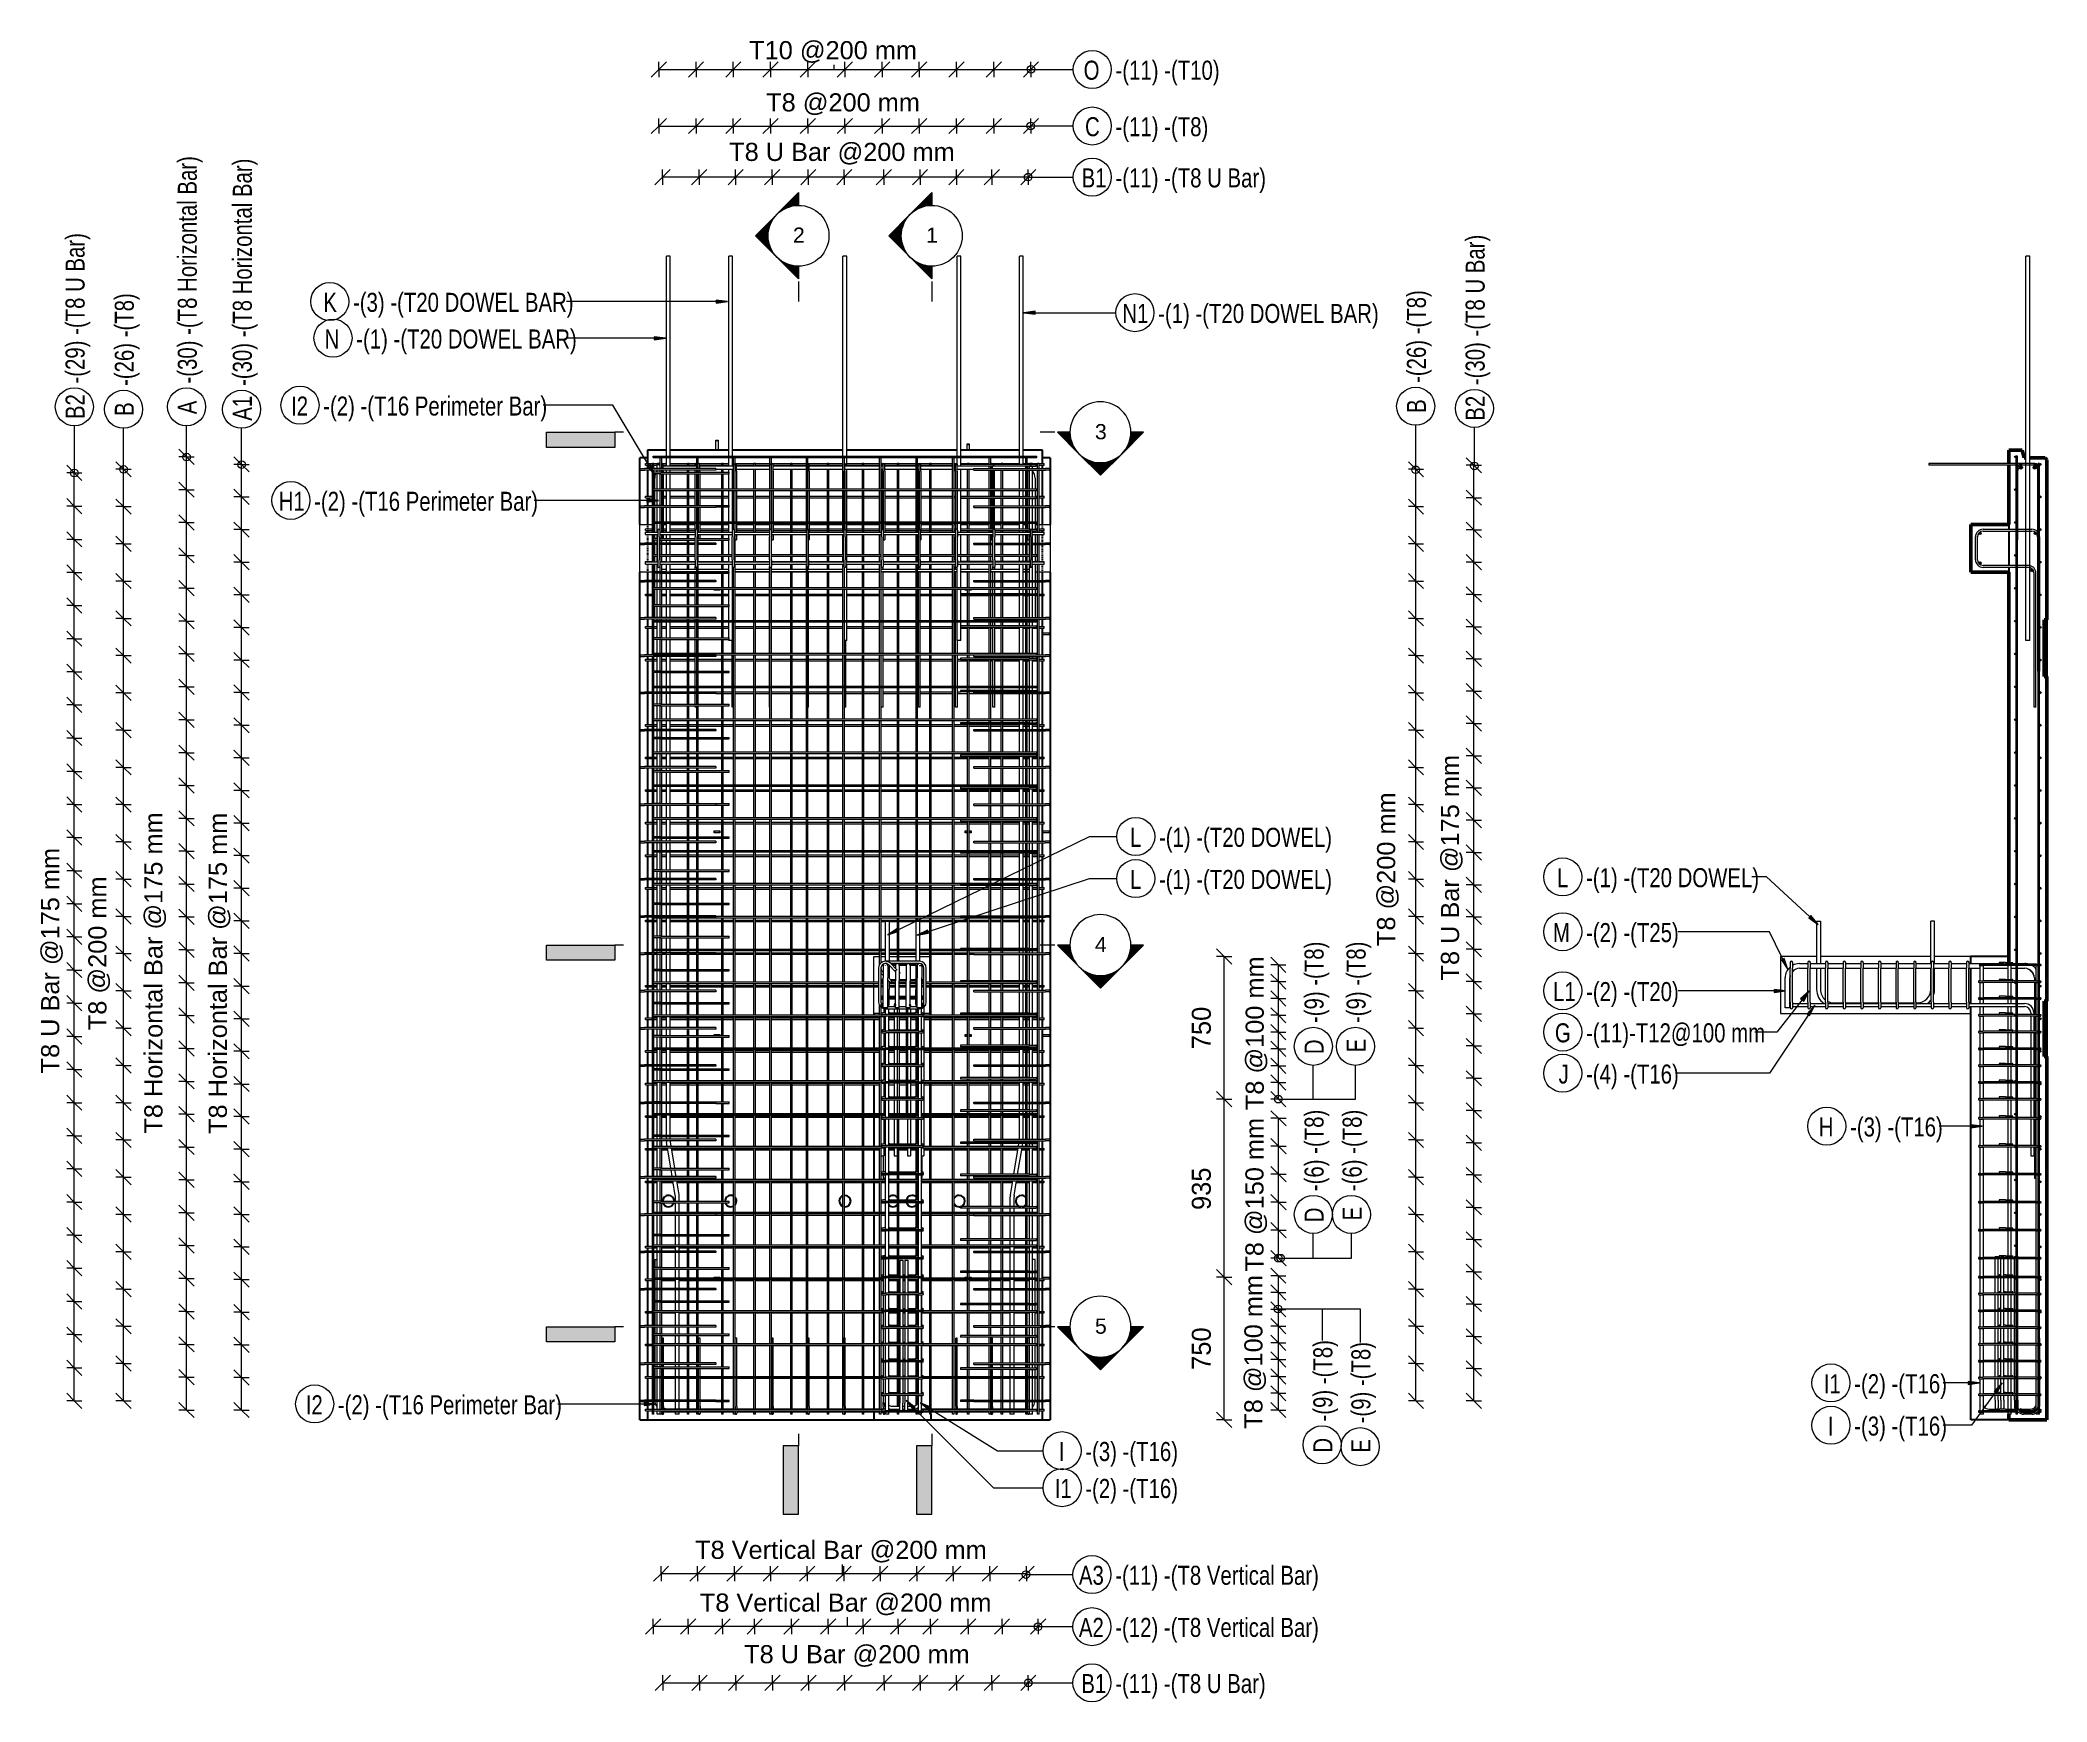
# Model space of a CAD drawing. Header units: millimetres. Extents: x 12983 to 23528, y -2876 to 5855.
import ezdxf

# ---------------------------------------------------------------- set-up
doc = ezdxf.new("R2010")
doc.units = ezdxf.units.MM
doc.linetypes.add('Dash', pattern=[6.36, 3.18, -3.18])
for name, color, linetype, lineweight in [('A-ANNO-DIMS', 211, 'Continuous', 9), ('A-ANNO-DIMS-40', 211, 'Continuous', 9), ('A-GENM', 13, 'Continuous', 18), ('A-WALL', 113, 'Continuous', 25), ('A-WALL-HDLN', 110, 'Dash', 25), ('G-ANNO-SYMB', 111, 'Continuous', 9), ('S-BEAM', 12, 'Continuous', 18), ('S-RBAR', 171, 'Continuous', 18), ('S-RBAR-IDEN', 171, 'Continuous', 9)]:
    doc.layers.add(name, color=color, linetype=linetype, lineweight=lineweight)
doc.styles.add('Arial', font='arial.ttf', dxfattribs={"height": 80})
doc.styles.add('Arial_1', font='arial.ttf', dxfattribs={"height": 95.25})
doc.styles.add('Nirmala UI Semilight', font='NirmalaS.ttf', dxfattribs={"width": 0.8, "height": 100})
doc.styles.add('Nirmala UI Semilight_1', font='NirmalaS.ttf', dxfattribs={"height": 100})
doc.dimstyles.new('Arrow_Filled_-_2_5_NI_UI', dxfattribs={"dimscale": 304.8, "dimtxt": 104.736395, "dimasz": 0.262467, "dimexe": 0.131234, "dimexo": 0.0625, "dimgap": 0.131234, "dimtad": 1, "dimdec": 4, "dimzin": 0, "dimdsep": 46, "dimtxsty": 'Nirmala UI Semilight', "dimblk1": 'OBLIQUE', "dimblk2": 'OBLIQUE', "dimsah": 1, "dimcen": 0.09, "dimazin": 0, "dimtfac": 1, "dimtdec": 4, "dimtix": 1, "dimtmove": 0, "dimatfit": 3, "dimfxl": 0.131234, "dimfxlon": 1, "dimtvp": 1, "dimtolj": 1, "dimtzin": 0, "dimarcsym": 2})
doc.dimstyles.new('Arrow_Filled_-_2_5_NI_UI_1', dxfattribs={"dimscale": 304.8, "dimtxt": 104.736395, "dimasz": 0.262467, "dimexe": 0.131234, "dimexo": 0.0625, "dimgap": 0.131234, "dimtad": 1, "dimdec": 4, "dimzin": 0, "dimdsep": 46, "dimtxsty": 'Arial_1', "dimblk1": 'OBLIQUE', "dimblk2": 'OBLIQUE', "dimsah": 1, "dimcen": 0.09, "dimazin": 0, "dimtfac": 1, "dimtdec": 4, "dimtix": 1, "dimtmove": 0, "dimatfit": 3, "dimfxl": 0.131234, "dimfxlon": 1, "dimtvp": 1, "dimtolj": 1, "dimtzin": 0, "dimarcsym": 2})
doc.dimstyles.new('Arrow_Filled_-_2_5_NI_UI_2', dxfattribs={"dimscale": 304.8, "dimtxt": 104.736395, "dimasz": 0.262467, "dimexe": 0.131234, "dimexo": 0.0625, "dimgap": 0.131234, "dimtad": 1, "dimdec": 4, "dimzin": 0, "dimdsep": 46, "dimtxsty": 'Nirmala UI Semilight_1', "dimblk1": 'OBLIQUE', "dimblk2": 'OBLIQUE', "dimsah": 1, "dimcen": 0.09, "dimazin": 0, "dimtfac": 1, "dimtdec": 4, "dimtix": 1, "dimtmove": 0, "dimatfit": 3, "dimfxl": 0.131234, "dimfxlon": 1, "dimtvp": 1, "dimtolj": 1, "dimtzin": 0, "dimarcsym": 2})

msp = doc.modelspace()

# ---------------------------------------------------------------- texts
at = {"layer": 'G-ANNO-SYMB', "char_height": 80, "width": 76.962, "attachment_point": 1, "style": 'Arial'}
for s, insert in [('2', (16939.14646, 4870.56025)), ('1', (17639.14646, 4870.56025)), ('3', (18526.08741, 3837.8836)), ('4', (18526.08741, 1142.8836)), ('5', (18526.08741, -862.1164))]:
    msp.add_mtext(s, dxfattribs=dict(at, insert=insert))
at = {"layer": 'S-RBAR-IDEN', "char_height": 100, "attachment_point": 1, "style": 'Nirmala UI Semilight'}
for s, insert, width in [('O', (18466.78843, 5747.17587), 102.616), ('-(11) -(T10)', (18634.40894, 5747.17587), 595.1728), ('C', (18474.14843, 5450.28073), 84.6582), ('-(11) -(T8)', (18634.40894, 5450.28073), 543.8648), ('B1', (18456.22843, 5181.41266), 128.27), ('-(11) -(T8 U Bar)', (18634.40894, 5181.41266), 903.0208), ('K', (14471.33515, 4527.44675), 74.3966), ('-(3) -(T20 DOWEL BAR)', (14627.43566, 4527.44675), 1357.0966), ('N1', (18670.45838, 4468.90117), 151.3586), ('-(1) -(T20 DOWEL BAR)', (18858.2389, 4468.90117), 1336.5734), ('N', (14477.73515, 4334.81796), 100.0506), ('-(1) -(T20 DOWEL BAR)', (14644.39566, 4334.81796), 1336.5734), ('I2', (14302.21515, 3982.6187), 105.1814), ('-(2) -(T16 Perimeter Bar)', (14470.95566, 3982.6187), 1398.143), ('H1', (14237.41761, 3482.05367), 146.2278), ('-(2) -(T16 Perimeter Bar)', (14423.11812, 3482.05367), 1398.143), ('L', (18710.74549, 1716.26315), 64.135), ('-(1) -(T20 DOWEL)', (18862.52601, 1716.26315), 1054.3794), ('L', (18710.74549, 1495.19453), 64.135), ('-(1) -(T20 DOWEL)', (18862.52601, 1495.19453), 1054.3794), ('L', (20954.86564, 1504.15448), 64.135), ('-(1) -(T20 DOWEL)', (21106.64615, 1504.15448), 1054.3794), ('M', (20932.62564, 1215.72814), 118.0084), ('-(2) -(T25)', (21106.64615, 1215.72814), 584.9112), ('L1', (20933.58564, 905.65285), 115.443), ('-(2) -(T20)', (21106.64615, 905.65285), 584.9112), ('G', (20943.18564, 689.04822), 92.3544), ('-(11)-T12@100 mm', (21106.64615, 689.04822), 1072.3372), ('J', (20962.22564, 472.5197), 46.1772), ('-(4) -(T16)', (21106.64615, 472.5197), 566.9534), ('H', (22329.38983, 194.28253), 94.9198), ('-(3) -(T16)', (22493.97034, 194.28253), 564.388), ('I1', (22355.66149, -1154.80653), 84.6582), ('-(2) -(T16)', (22515.922, -1154.80653), 564.388), ('I2', (14379.30703, -1265.44014), 105.1814), ('-(2) -(T16 Perimeter Bar)', (14548.04754, -1265.44014), 1398.143), ('I', (22376.78149, -1377.32206), 33.3502), ('-(3) -(T16)', (22515.922, -1377.32206), 564.388), ('I', (18336.19724, -1510.91058), 33.3502), ('-(3) -(T16)', (18475.33775, -1510.91058), 564.388), ('I1', (18315.07724, -1705.41536), 84.6582), ('-(2) -(T16)', (18475.33775, -1705.41536), 564.388), ('A3', (18441.93097, -2161.42762), 159.0548), ('-(11) -(T8 Vertical Bar)', (18632.91149, -2161.42762), 1246.7844), ('A2', (18441.93097, -2435.18771), 159.0548), ('-(12) -(T8 Vertical Bar)', (18632.91149, -2435.18771), 1267.3076), ('B1', (18454.73097, -2730.40606), 128.27), ('-(11) -(T8 U Bar)', (18632.91149, -2730.40606), 903.0208)]:
    msp.add_mtext(s, dxfattribs=dict(at, insert=insert, width=width))
at = {"layer": 'S-RBAR-IDEN', "char_height": 100, "attachment_point": 1, "rotation": 90, "style": 'Nirmala UI Semilight'}
for s, insert, width in [('-(30) -(T8 Horizontal Bar)', (13706.80649, 4050.83248), 1459.7126), ('-(30) -(T8 Horizontal Bar)', (13995.91482, 4037.95951), 1459.7126), ('-(29) -(T8 U Bar)', (13117.12169, 4050.83248), 944.0672), ('-(30) -(T8 U Bar)', (20473.98091, 4042.24625), 944.0672), ('-(26) -(T8)', (20165.34869, 4053.74815), 584.9112), ('-(26) -(T8)', (13375.72706, 4037.95951), 584.9112), ('B2', (13117.12169, 3864.17196), 148.7932), ('B', (13375.72706, 3880.89899), 76.962), ('A', (13706.80649, 3889.45196), 87.2236), ('A1', (13995.91482, 3855.45899), 138.5316), ('B', (20165.34869, 3896.68763), 76.962), ('B2', (20473.98091, 3855.58573), 148.7932), ('-(9) -(T8)', (19627.58406, 690.43636), 513.08), ('-(9) -(T8)', (19848.48218, 690.43636), 513.08), ('D', (19627.58406, 526.97584), 92.3544), ('E', (19848.48218, 536.57584), 69.2658), ('-(6) -(T8)', (19627.58406, -192.85466), 513.08), ('-(6) -(T8)', (19827.58406, -192.85466), 513.08), ('D', (19627.58406, -356.31517), 92.3544), ('E', (19827.58406, -346.71517), 69.2658), ('-(9) -(T8)', (19673.65348, -1403.3541), 513.08), ('-(9) -(T8)', (19873.65348, -1413.21637), 513.08), ('D', (19673.65348, -1566.81461), 92.3544), ('E', (19873.65348, -1567.07688), 69.2658)]:
    msp.add_mtext(s, dxfattribs=dict(at, insert=insert, width=width))

# ---------------------------------------------------------------- blocks, each defined once
blk = doc.blocks.new('RR spread anchor face based - RR-SA-2_5-200-1726821-Elevation Front 1')
at = {"layer": 'A-GENM'}
for p, q in [((16525, -645), (16527, -645)), ((16525, -648), (16525, -645)), ((16527, -645), (16552, -645)), ((16527, -645), (16527, -648)), ((16552, -645), (16555, -645)), ((16552, -645), (16552, -648)), ((16555, -645), (16555, -648))]:
    blk.add_line(p, q, dxfattribs=at)
blk = doc.blocks.new('RR spread anchor face based - RR-SA-4_0-180-1726831-Elevation Front 1')
at = {"layer": 'A-GENM'}
for p, q in [((16534, 3749), (16534, 3754)), ((16534, 3754), (16546, 3754)), ((16534, 3700), (16534, 3749)), ((16546, 3749), (16534, 3749)), ((16546, 3754), (16546, 3749)), ((16546, 3749), (16546, 3700))]:
    blk.add_line(p, q, dxfattribs=at)
blk = doc.blocks.new('RR spread anchor face based - RR-SA-4_0-180-V1-Elevation Front 1')
at = {"layer": 'A-GENM'}
for p, q in [((17854, 3729), (17854, 3734)), ((17854, 3734), (17866, 3734)), ((17854, 3700), (17854, 3729)), ((17866, 3729), (17854, 3729)), ((17866, 3734), (17866, 3729)), ((17866, 3729), (17866, 3700))]:
    blk.add_line(p, q, dxfattribs=at)
blk = doc.blocks.new('RR spread anchor face based - RR-SA-2_5-200-V2-Elevation Front 1')
at = {"layer": 'A-GENM'}
for p, q in [((16525, 630), (16527, 630)), ((16525, 624), (16525, 630)), ((16527, 630), (16552, 630)), ((16527, 630), (16527, 624)), ((16552, 630), (16555, 630)), ((16552, 630), (16552, 624)), ((16555, 630), (16555, 624))]:
    blk.add_line(p, q, dxfattribs=at)
blk = doc.blocks.new('RR spread anchor face based - RR-SA-2_5-200-V3-Elevation Front 1')
at = {"layer": 'A-GENM'}
for p, q in [((16525, 1700), (16527, 1700)), ((16525, 1690), (16525, 1700)), ((16527, 1690), (16525, 1690)), ((16527, 1700), (16552, 1700)), ((16527, 1700), (16527, 1690)), ((16552, 1690), (16527, 1690)), ((16552, 1700), (16555, 1700)), ((16552, 1700), (16552, 1690)), ((16555, 1690), (16552, 1690)), ((16555, 1700), (16555, 1690))]:
    blk.add_line(p, q, dxfattribs=at)
blk = doc.blocks.new('RR spread anchor face based - RR-SA-2_5-200-V4-Elevation Front 1')
at = {"layer": 'A-GENM'}
for p, q in [((16525, 2965), (16525, 2971)), ((16527, 2965), (16525, 2965)), ((16527, 2971), (16527, 2965)), ((16552, 2965), (16527, 2965)), ((16552, 2971), (16552, 2965)), ((16555, 2965), (16552, 2965)), ((16555, 2971), (16555, 2965))]:
    blk.add_line(p, q, dxfattribs=at)
blk = doc.blocks.new('RR spread anchor face based - RR-SA-2_5-200-2134315-Elevation Front 1')
at = {"layer": 'A-GENM'}
for p, q in [((17845, -645), (17848, -645)), ((17845, -648), (17845, -645)), ((17848, -645), (17856, -645)), ((17848, -648), (17848, -645)), ((17864, -645), (17873, -645)), ((17873, -645), (17875, -645)), ((17873, -648), (17873, -645)), ((17875, -645), (17875, -648))]:
    blk.add_line(p, q, dxfattribs=at)
blk = doc.blocks.new('RR spread anchor face based - RR-SA-2_5-200-V5-Elevation Front 1')
at = {"layer": 'A-GENM'}
for p, q in [((17845, 630), (17848, 630)), ((17845, 620), (17845, 630)), ((17848, 620), (17845, 620)), ((17848, 630), (17856, 630)), ((17848, 620), (17848, 630)), ((17856, 620), (17848, 620)), ((17864, 630), (17873, 630)), ((17873, 620), (17864, 620)), ((17873, 630), (17875, 630)), ((17873, 620), (17873, 630)), ((17875, 620), (17873, 620)), ((17875, 630), (17875, 620))]:
    blk.add_line(p, q, dxfattribs=at)
blk = doc.blocks.new('RR spread anchor face based - RR-SA-2_5-200-V6-Elevation Front 1')
at = {"layer": 'A-GENM'}
for p, q in [((17845, 2965), (17845, 2971)), ((17848, 2965), (17845, 2965)), ((17848, 2965), (17848, 2971)), ((17856, 2965), (17848, 2965)), ((17873, 2965), (17864, 2965)), ((17873, 2965), (17873, 2971)), ((17875, 2965), (17873, 2965)), ((17875, 2971), (17875, 2965))]:
    blk.add_line(p, q, dxfattribs=at)
blk = doc.blocks.new('RR spread anchor face based - RR-SA-2_5-250-1726823-Elevation Front 1')
at = {"layer": 'A-GENM'}
for p, q in [((18250, 1700), (18288, 1700)), ((18288, 1690), (18250, 1690)), ((18288, 1700), (18293, 1700)), ((18288, 1690), (18288, 1700)), ((18293, 1690), (18288, 1690)), ((18293, 1700), (18293, 1690))]:
    blk.add_line(p, q, dxfattribs=at)
blk = doc.blocks.new('RR spread anchor face based - RR-SA-2_5-250-V7-Elevation Front 1')
at = {"layer": 'A-GENM'}
for p, q in [((18250, -645), (18288, -645)), ((18288, -655), (18260, -655)), ((18288, -645), (18293, -645)), ((18288, -655), (18288, -645)), ((18293, -655), (18288, -655)), ((18293, -645), (18293, -655))]:
    blk.add_line(p, q, dxfattribs=at)
blk = doc.blocks.new('Detail View - M_Section Tail - Filled Horizontal-14034-Elevation Front 1')
at = {"layer": 'G-ANNO-SYMB'}
blk.add_hatch(color=256, dxfattribs=at).paths.add_polyline_path([(16004, 3715), (16004, 3795), (15644, 3795), (15644, 3715)])
for p, q in [((15644, 3715), (15644, 3795)), ((15644, 3795), (16004, 3795)), ((16004, 3715), (15644, 3715)), ((16004, 3795), (16004, 3715))]:
    blk.add_line(p, q, dxfattribs=at)
blk = doc.blocks.new('Detail View - M_Section Head - Filled SHOP DWG-1002450-Elevation Front 1')
at = {"layer": 'G-ANNO-SYMB'}
h = blk.add_hatch(color=256, dxfattribs=at)
edge = h.paths.add_edge_path()
edge.add_line((18329, 3795), (18395, 3795))
edge.add_arc((18555, 3795), 160, 180, 225)
edge.add_line((18442, 3682), (18329, 3795))
h = blk.add_hatch(color=256, dxfattribs=at)
edge = h.paths.add_edge_path()
edge.add_line((18782, 3795), (18669, 3682))
edge.add_arc((18555, 3795), 160, 315, 360)
edge.add_line((18715, 3795), (18782, 3795))
h = blk.add_hatch(color=256, dxfattribs=at)
edge = h.paths.add_edge_path()
edge.add_line((18555, 3569), (18442, 3682))
edge.add_arc((18555, 3795), 160, 225, 270)
edge.add_line((18555, 3635), (18555, 3569))
h = blk.add_hatch(color=256, dxfattribs=at)
edge = h.paths.add_edge_path()
edge.add_line((18555, 3569), (18555, 3635))
edge.add_arc((18555, 3795), 160, 270, 315)
edge.add_line((18669, 3682), (18555, 3569))
for p, q in [((18555, 3569), (18329, 3795)), ((18395, 3795), (18329, 3795)), ((18329, 3795), (18442, 3682)), ((18395, 3795), (18329, 3795)), ((18555, 3569), (18782, 3795)), ((18669, 3682), (18782, 3795)), ((18715, 3795), (18782, 3795)), ((18782, 3795), (18715, 3795)), ((18442, 3682), (18555, 3569)), ((18555, 3569), (18669, 3682)), ((18555, 3635), (18555, 3569)), ((18555, 3569), (18555, 3635))]:
    blk.add_line(p, q, dxfattribs=at)
for start, end in [(360, 180), (180, 360), (180, 225), (315, 0), (225, 270), (270, 315)]:
    blk.add_arc((18555, 3795), 160, start, end, dxfattribs=at)
blk = doc.blocks.new('M_Rebar Tag_rfa MARK - ARROW-794226-Elevation Front 1')
at = {"layer": 'S-RBAR-IDEN'}
blk.add_circle((14349, 3937), 100, dxfattribs=at)
blk = doc.blocks.new('M_Rebar Tag_rfa MARK - DOT 1 MM-794228-Elevation Front 1')
at = {"layer": 'S-RBAR-IDEN'}
blk.add_circle((18512, 5701), 100, dxfattribs=at)
blk = doc.blocks.new('DIMBLOCK1-Elevation Front 1')
at = {"layer": 'A-ANNO-DIMS-40'}
for p, q in [((17984, 5135), (18024, 5175)), ((17984, 5135), (17984, 5175)), ((18176, 5135), (18216, 5175)), ((18176, 5135), (18176, 5175)), ((17984, 5135), (17944, 5095)), ((18176, 5135), (17984, 5135)), ((17984, 5135), (17984, 5095)), ((18176, 5135), (18136, 5095)), ((18176, 5135), (18176, 5095))]:
    blk.add_line(p, q, dxfattribs=at)
blk = doc.blocks.new('_Oblique')
at = {"color": 0, "linetype": 'ByBlock', "lineweight": -2}
blk.add_line((-0.5, -0.5), (0.5, 0.5), dxfattribs=at)
blk = doc.blocks.new('DIMBLOCK2-Elevation Front 1')
at = {"layer": 'A-ANNO-DIMS-40'}
for p, q in [((17798, 5135), (17838, 5175)), ((17798, 5135), (17798, 5175)), ((17984, 5135), (18024, 5175)), ((17984, 5135), (17984, 5175)), ((17798, 5135), (17758, 5095)), ((17984, 5135), (17798, 5135)), ((17798, 5135), (17798, 5095)), ((17984, 5135), (17944, 5095)), ((17984, 5135), (17984, 5095))]:
    blk.add_line(p, q, dxfattribs=at)
blk = doc.blocks.new('DIMBLOCK3-Elevation Front 1')
at = {"layer": 'A-ANNO-DIMS-40'}
for p, q in [((17607, 5135), (17647, 5175)), ((17607, 5135), (17607, 5175)), ((17798, 5135), (17838, 5175)), ((17798, 5135), (17798, 5175)), ((17607, 5135), (17567, 5095)), ((17798, 5135), (17607, 5135)), ((17607, 5135), (17607, 5095)), ((17798, 5135), (17758, 5095)), ((17798, 5135), (17798, 5095))]:
    blk.add_line(p, q, dxfattribs=at)
blk = doc.blocks.new('DIMBLOCK4-Elevation Front 1')
at = {"layer": 'A-ANNO-DIMS-40'}
for p, q in [((17417, 5135), (17457, 5175)), ((17417, 5135), (17417, 5175)), ((17607, 5135), (17647, 5175)), ((17607, 5135), (17607, 5175)), ((17417, 5135), (17377, 5095)), ((17607, 5135), (17417, 5135)), ((17417, 5135), (17417, 5095)), ((17607, 5135), (17567, 5095)), ((17607, 5135), (17607, 5095))]:
    blk.add_line(p, q, dxfattribs=at)
blk = doc.blocks.new('DIMBLOCK5-Elevation Front 1')
at = {"layer": 'A-ANNO-DIMS-40'}
for p, q in [((17209, 5135), (17249, 5175)), ((17209, 5135), (17209, 5175)), ((17417, 5135), (17457, 5175)), ((17417, 5135), (17417, 5175)), ((17209, 5135), (17169, 5095)), ((17417, 5135), (17209, 5135)), ((17209, 5135), (17209, 5095)), ((17417, 5135), (17377, 5095)), ((17417, 5135), (17417, 5095))]:
    blk.add_line(p, q, dxfattribs=at)
blk = doc.blocks.new('DIMBLOCK6-Elevation Front 1')
at = {"layer": 'A-ANNO-DIMS-40'}
for p, q in [((17020, 5135), (17060, 5175)), ((17020, 5135), (17020, 5175)), ((17209, 5135), (17249, 5175)), ((17209, 5135), (17209, 5175)), ((17020, 5135), (16980, 5095)), ((17209, 5135), (17020, 5135)), ((17020, 5135), (17020, 5095)), ((17209, 5135), (17169, 5095)), ((17209, 5135), (17209, 5095))]:
    blk.add_line(p, q, dxfattribs=at)
blk = doc.blocks.new('DIMBLOCK7-Elevation Front 1')
at = {"layer": 'A-ANNO-DIMS-40'}
for p, q in [((16830, 5135), (16870, 5175)), ((16830, 5135), (16830, 5175)), ((17020, 5135), (17060, 5175)), ((17020, 5135), (17020, 5175)), ((16830, 5135), (16790, 5095)), ((17020, 5135), (16830, 5135)), ((16830, 5135), (16830, 5095)), ((17020, 5135), (16980, 5095)), ((17020, 5135), (17020, 5095))]:
    blk.add_line(p, q, dxfattribs=at)
blk = doc.blocks.new('DIMBLOCK8-Elevation Front 1')
at = {"layer": 'A-ANNO-DIMS-40'}
for p, q in [((16638, 5135), (16678, 5175)), ((16638, 5135), (16638, 5175)), ((16830, 5135), (16870, 5175)), ((16830, 5135), (16830, 5175)), ((16638, 5135), (16598, 5095)), ((16830, 5135), (16638, 5135)), ((16638, 5135), (16638, 5095)), ((16830, 5135), (16790, 5095)), ((16830, 5135), (16830, 5095))]:
    blk.add_line(p, q, dxfattribs=at)
blk = doc.blocks.new('DIMBLOCK9-Elevation Front 1')
at = {"layer": 'A-ANNO-DIMS-40'}
for p, q in [((16446, 5135), (16486, 5175)), ((16446, 5135), (16446, 5175)), ((16638, 5135), (16678, 5175)), ((16638, 5135), (16638, 5175)), ((16446, 5135), (16406, 5095)), ((16638, 5135), (16446, 5135)), ((16446, 5135), (16446, 5095)), ((16638, 5135), (16598, 5095)), ((16638, 5135), (16638, 5095))]:
    blk.add_line(p, q, dxfattribs=at)
blk = doc.blocks.new('DIMBLOCK10-Elevation Front 1')
at = {"layer": 'A-ANNO-DIMS-40'}
for p, q in [((16254, 5135), (16294, 5175)), ((16254, 5135), (16254, 5175)), ((16446, 5135), (16486, 5175)), ((16446, 5135), (16446, 5175)), ((16254, 5135), (16214, 5095)), ((16446, 5135), (16254, 5135)), ((16254, 5135), (16254, 5095)), ((16446, 5135), (16406, 5095)), ((16446, 5135), (16446, 5095))]:
    blk.add_line(p, q, dxfattribs=at)
blk = doc.blocks.new('DIMBLOCK11-Elevation Front 1')
at = {"layer": 'A-ANNO-DIMS-40'}
for p, q in [((17798, 5135), (17838, 5175)), ((17798, 5135), (17798, 5175)), ((17984, 5135), (18024, 5175)), ((17984, 5135), (17984, 5175)), ((18176, 5135), (18216, 5175)), ((18176, 5135), (18176, 5175)), ((17798, 5135), (17758, 5095)), ((17984, 5135), (17798, 5135)), ((17798, 5135), (17798, 5095)), ((17984, 5135), (17944, 5095)), ((18176, 5135), (17984, 5135)), ((18176, 5135), (17984, 5135)), ((17984, 5135), (17984, 5095)), ((18176, 5135), (18136, 5095)), ((18176, 5135), (18176, 5095))]:
    blk.add_line(p, q, dxfattribs=at)
blk = doc.blocks.new('_None')
blk = doc.blocks.new('DIMBLOCK12-Elevation Front 1')
at = {"layer": 'A-ANNO-DIMS-40'}
for p, q in [((17607, 5135), (17647, 5175)), ((17607, 5135), (17607, 5175)), ((17798, 5135), (17838, 5175)), ((17798, 5135), (17798, 5175)), ((17984, 5135), (18024, 5175)), ((17984, 5135), (17984, 5175)), ((17607, 5135), (17567, 5095)), ((17798, 5135), (17607, 5135)), ((17607, 5135), (17607, 5095)), ((17798, 5135), (17758, 5095)), ((17984, 5135), (17798, 5135)), ((17984, 5135), (17798, 5135)), ((17798, 5135), (17798, 5095)), ((17984, 5135), (17944, 5095)), ((17984, 5135), (17984, 5095))]:
    blk.add_line(p, q, dxfattribs=at)
blk = doc.blocks.new('DIMBLOCK13-Elevation Front 1')
at = {"layer": 'A-ANNO-DIMS-40'}
for p, q in [((17417, 5135), (17457, 5175)), ((17417, 5135), (17417, 5175)), ((17607, 5135), (17647, 5175)), ((17607, 5135), (17607, 5175)), ((17798, 5135), (17838, 5175)), ((17798, 5135), (17798, 5175)), ((17417, 5135), (17377, 5095)), ((17607, 5135), (17417, 5135)), ((17417, 5135), (17417, 5095)), ((17607, 5135), (17567, 5095)), ((17798, 5135), (17607, 5135)), ((17798, 5135), (17607, 5135)), ((17607, 5135), (17607, 5095)), ((17798, 5135), (17758, 5095)), ((17798, 5135), (17798, 5095))]:
    blk.add_line(p, q, dxfattribs=at)
blk = doc.blocks.new('DIMBLOCK14-Elevation Front 1')
at = {"layer": 'A-ANNO-DIMS-40'}
for p, q in [((17209, 5135), (17249, 5175)), ((17209, 5135), (17209, 5175)), ((17417, 5135), (17457, 5175)), ((17417, 5135), (17417, 5175)), ((17607, 5135), (17647, 5175)), ((17607, 5135), (17607, 5175)), ((17209, 5135), (17169, 5095)), ((17417, 5135), (17209, 5135)), ((17209, 5135), (17209, 5095)), ((17417, 5135), (17377, 5095)), ((17607, 5135), (17417, 5135)), ((17607, 5135), (17417, 5135)), ((17417, 5135), (17417, 5095)), ((17607, 5135), (17567, 5095)), ((17607, 5135), (17607, 5095))]:
    blk.add_line(p, q, dxfattribs=at)
blk = doc.blocks.new('DIMBLOCK15-Elevation Front 1')
at = {"layer": 'A-ANNO-DIMS-40'}
for p, q in [((17020, 5135), (17060, 5175)), ((17020, 5135), (17020, 5175)), ((17209, 5135), (17249, 5175)), ((17209, 5135), (17209, 5175)), ((17417, 5135), (17457, 5175)), ((17417, 5135), (17417, 5175)), ((17020, 5135), (16980, 5095)), ((17209, 5135), (17020, 5135)), ((17020, 5135), (17020, 5095)), ((17209, 5135), (17169, 5095)), ((17417, 5135), (17209, 5135)), ((17417, 5135), (17209, 5135)), ((17209, 5135), (17209, 5095)), ((17417, 5135), (17377, 5095)), ((17417, 5135), (17417, 5095))]:
    blk.add_line(p, q, dxfattribs=at)
blk = doc.blocks.new('DIMBLOCK16-Elevation Front 1')
at = {"layer": 'A-ANNO-DIMS-40'}
for p, q in [((16830, 5135), (16870, 5175)), ((16830, 5135), (16830, 5175)), ((17020, 5135), (17060, 5175)), ((17020, 5135), (17020, 5175)), ((17209, 5135), (17249, 5175)), ((17209, 5135), (17209, 5175)), ((16830, 5135), (16790, 5095)), ((17020, 5135), (16830, 5135)), ((16830, 5135), (16830, 5095)), ((17020, 5135), (16980, 5095)), ((17209, 5135), (17020, 5135)), ((17209, 5135), (17020, 5135)), ((17020, 5135), (17020, 5095)), ((17209, 5135), (17169, 5095)), ((17209, 5135), (17209, 5095))]:
    blk.add_line(p, q, dxfattribs=at)
blk = doc.blocks.new('DIMBLOCK17-Elevation Front 1')
at = {"layer": 'A-ANNO-DIMS-40'}
for p, q in [((16638, 5135), (16678, 5175)), ((16638, 5135), (16638, 5175)), ((16830, 5135), (16870, 5175)), ((16830, 5135), (16830, 5175)), ((17020, 5135), (17060, 5175)), ((17020, 5135), (17020, 5175)), ((16638, 5135), (16598, 5095)), ((16830, 5135), (16638, 5135)), ((16638, 5135), (16638, 5095)), ((16830, 5135), (16790, 5095)), ((17020, 5135), (16830, 5135)), ((17020, 5135), (16830, 5135)), ((16830, 5135), (16830, 5095)), ((17020, 5135), (16980, 5095)), ((17020, 5135), (17020, 5095))]:
    blk.add_line(p, q, dxfattribs=at)
blk = doc.blocks.new('DIMBLOCK18-Elevation Front 1')
at = {"layer": 'A-ANNO-DIMS-40'}
for p, q in [((16254, 5135), (16294, 5175)), ((16254, 5135), (16254, 5175)), ((16446, 5135), (16486, 5175)), ((16446, 5135), (16446, 5175)), ((16638, 5135), (16678, 5175)), ((16638, 5135), (16638, 5175)), ((16830, 5135), (16870, 5175)), ((16830, 5135), (16830, 5175)), ((16254, 5135), (16214, 5095)), ((16830, 5135), (16254, 5135)), ((16446, 5135), (16254, 5135)), ((16254, 5135), (16254, 5095)), ((16446, 5135), (16406, 5095)), ((16638, 5135), (16446, 5135)), ((16446, 5135), (16446, 5095)), ((16638, 5135), (16598, 5095)), ((16830, 5135), (16638, 5135)), ((16638, 5135), (16638, 5095)), ((16830, 5135), (16790, 5095)), ((16830, 5135), (16830, 5095))]:
    blk.add_line(p, q, dxfattribs=at)
blk = doc.blocks.new('DIMBLOCK19-Elevation Front 1')
at = {"layer": 'A-ANNO-DIMS-40'}
for p, q in [((16235, 5404), (16195, 5364)), ((16235, 5404), (16275, 5444)), ((16235, 5404), (16235, 5444)), ((16235, 5404), (16430, 5404)), ((16235, 5404), (16235, 5364)), ((16430, 5404), (16390, 5364)), ((16430, 5404), (16470, 5444)), ((16430, 5404), (16430, 5444)), ((16430, 5404), (16430, 5364))]:
    blk.add_line(p, q, dxfattribs=at)
blk = doc.blocks.new('DIMBLOCK20-Elevation Front 1')
at = {"layer": 'A-ANNO-DIMS-40'}
for p, q in [((16430, 5404), (16390, 5364)), ((16430, 5404), (16470, 5444)), ((16430, 5404), (16430, 5444)), ((16430, 5404), (16626, 5404)), ((16430, 5404), (16430, 5364)), ((16626, 5404), (16586, 5364)), ((16626, 5404), (16666, 5444)), ((16626, 5404), (16626, 5444)), ((16626, 5404), (16626, 5364))]:
    blk.add_line(p, q, dxfattribs=at)
blk = doc.blocks.new('DIMBLOCK21-Elevation Front 1')
at = {"layer": 'A-ANNO-DIMS-40'}
for p, q in [((16626, 5404), (16586, 5364)), ((16626, 5404), (16666, 5444)), ((16626, 5404), (16626, 5444)), ((16626, 5404), (16821, 5404)), ((16626, 5404), (16626, 5364)), ((16821, 5404), (16781, 5364)), ((16821, 5404), (16861, 5444)), ((16821, 5404), (16821, 5444)), ((16821, 5404), (16821, 5364))]:
    blk.add_line(p, q, dxfattribs=at)
blk = doc.blocks.new('DIMBLOCK22-Elevation Front 1')
at = {"layer": 'A-ANNO-DIMS-40'}
for p, q in [((16821, 5404), (16781, 5364)), ((16821, 5404), (16861, 5444)), ((16821, 5404), (16821, 5444)), ((16821, 5404), (17017, 5404)), ((16821, 5404), (16821, 5364)), ((17017, 5404), (16977, 5364)), ((17017, 5404), (17057, 5444)), ((17017, 5404), (17017, 5444)), ((17017, 5404), (17017, 5364))]:
    blk.add_line(p, q, dxfattribs=at)
blk = doc.blocks.new('DIMBLOCK23-Elevation Front 1')
at = {"layer": 'A-ANNO-DIMS-40'}
for p, q in [((17017, 5404), (16977, 5364)), ((17017, 5404), (17057, 5444)), ((17017, 5404), (17017, 5444)), ((17017, 5404), (17212, 5404)), ((17017, 5404), (17017, 5364)), ((17212, 5404), (17172, 5364)), ((17212, 5404), (17252, 5444)), ((17212, 5404), (17212, 5444)), ((17212, 5404), (17212, 5364))]:
    blk.add_line(p, q, dxfattribs=at)
blk = doc.blocks.new('DIMBLOCK24-Elevation Front 1')
at = {"layer": 'A-ANNO-DIMS-40'}
for p, q in [((17212, 5404), (17172, 5364)), ((17212, 5404), (17252, 5444)), ((17212, 5404), (17212, 5444)), ((17212, 5404), (17408, 5404)), ((17212, 5404), (17212, 5364)), ((17408, 5404), (17368, 5364)), ((17408, 5404), (17448, 5444)), ((17408, 5404), (17408, 5444)), ((17408, 5404), (17408, 5364))]:
    blk.add_line(p, q, dxfattribs=at)
blk = doc.blocks.new('DIMBLOCK25-Elevation Front 1')
at = {"layer": 'A-ANNO-DIMS-40'}
for p, q in [((17408, 5404), (17368, 5364)), ((17408, 5404), (17448, 5444)), ((17408, 5404), (17408, 5444)), ((17408, 5404), (17603, 5404)), ((17408, 5404), (17408, 5364)), ((17603, 5404), (17563, 5364)), ((17603, 5404), (17643, 5444)), ((17603, 5404), (17603, 5444)), ((17603, 5404), (17603, 5364))]:
    blk.add_line(p, q, dxfattribs=at)
blk = doc.blocks.new('DIMBLOCK26-Elevation Front 1')
at = {"layer": 'A-ANNO-DIMS-40'}
for p, q in [((17603, 5404), (17563, 5364)), ((17603, 5404), (17643, 5444)), ((17603, 5404), (17603, 5444)), ((17603, 5404), (17799, 5404)), ((17603, 5404), (17603, 5364)), ((17799, 5404), (17759, 5364)), ((17799, 5404), (17839, 5444)), ((17799, 5404), (17799, 5444)), ((17799, 5404), (17799, 5364))]:
    blk.add_line(p, q, dxfattribs=at)
blk = doc.blocks.new('DIMBLOCK27-Elevation Front 1')
at = {"layer": 'A-ANNO-DIMS-40'}
for p, q in [((17799, 5404), (17759, 5364)), ((17799, 5404), (17839, 5444)), ((17799, 5404), (17799, 5444)), ((17799, 5404), (17995, 5404)), ((17799, 5404), (17799, 5364)), ((17995, 5404), (17955, 5364)), ((17995, 5404), (18035, 5444)), ((17995, 5404), (17995, 5444)), ((17995, 5404), (17995, 5364))]:
    blk.add_line(p, q, dxfattribs=at)
blk = doc.blocks.new('DIMBLOCK28-Elevation Front 1')
at = {"layer": 'A-ANNO-DIMS-40'}
for p, q in [((17995, 5404), (17955, 5364)), ((17995, 5404), (18035, 5444)), ((17995, 5404), (17995, 5444)), ((17995, 5404), (18190, 5404)), ((17995, 5404), (17995, 5364)), ((18190, 5404), (18150, 5364)), ((18190, 5404), (18230, 5444)), ((18190, 5404), (18190, 5444)), ((18190, 5404), (18190, 5364))]:
    blk.add_line(p, q, dxfattribs=at)
blk = doc.blocks.new('DIMBLOCK29-Elevation Front 1')
at = {"layer": 'A-ANNO-DIMS-40'}
for p, q in [((16235, 5404), (16195, 5364)), ((16235, 5404), (16275, 5444)), ((16235, 5404), (16235, 5444)), ((16235, 5404), (18190, 5404)), ((16235, 5404), (16430, 5404)), ((16235, 5404), (16235, 5364)), ((16430, 5404), (16390, 5364)), ((16430, 5404), (16470, 5444)), ((16430, 5404), (16430, 5444)), ((16430, 5404), (16626, 5404)), ((16430, 5404), (16430, 5364)), ((16626, 5404), (16586, 5364)), ((16626, 5404), (16666, 5444)), ((16626, 5404), (16626, 5444)), ((16626, 5404), (16821, 5404)), ((16626, 5404), (16626, 5364)), ((16821, 5404), (16781, 5364)), ((16821, 5404), (16861, 5444)), ((16821, 5404), (16821, 5444)), ((16821, 5404), (17017, 5404)), ((16821, 5404), (16821, 5364)), ((17017, 5404), (16977, 5364)), ((17017, 5404), (17057, 5444)), ((17017, 5404), (17017, 5444)), ((17017, 5404), (17212, 5404)), ((17017, 5404), (17017, 5364)), ((17212, 5404), (17172, 5364)), ((17212, 5404), (17252, 5444)), ((17212, 5404), (17212, 5444)), ((17212, 5404), (17408, 5404)), ((17212, 5404), (17212, 5364)), ((17408, 5404), (17368, 5364)), ((17408, 5404), (17448, 5444)), ((17408, 5404), (17408, 5444)), ((17408, 5404), (17603, 5404)), ((17408, 5404), (17408, 5364)), ((17603, 5404), (17563, 5364)), ((17603, 5404), (17643, 5444)), ((17603, 5404), (17603, 5444)), ((17603, 5404), (17799, 5404)), ((17603, 5404), (17603, 5364)), ((17799, 5404), (17759, 5364)), ((17799, 5404), (17839, 5444)), ((17799, 5404), (17799, 5444)), ((17799, 5404), (17995, 5404)), ((17799, 5404), (17799, 5364)), ((17995, 5404), (17955, 5364)), ((17995, 5404), (18035, 5444)), ((17995, 5404), (17995, 5444)), ((17995, 5404), (18190, 5404)), ((17995, 5404), (17995, 5364)), ((18190, 5404), (18150, 5364)), ((18190, 5404), (18230, 5444)), ((18190, 5404), (18190, 5444)), ((18190, 5404), (18190, 5364))]:
    blk.add_line(p, q, dxfattribs=at)
blk = doc.blocks.new('DIMBLOCK30-Elevation Front 1')
at = {"layer": 'A-ANNO-DIMS-40'}
for p, q in [((16255, -2776), (16295, -2736)), ((16255, -2776), (16255, -2736)), ((16448, -2776), (16488, -2736)), ((16448, -2776), (16448, -2736)), ((16255, -2776), (16215, -2816)), ((16255, -2776), (16448, -2776)), ((16255, -2776), (16255, -2816)), ((16448, -2776), (16408, -2816)), ((16448, -2776), (16448, -2816))]:
    blk.add_line(p, q, dxfattribs=at)
blk = doc.blocks.new('DIMBLOCK31-Elevation Front 1')
at = {"layer": 'A-ANNO-DIMS-40'}
for p, q in [((16448, -2776), (16488, -2736)), ((16448, -2776), (16448, -2736)), ((16640, -2776), (16680, -2736)), ((16640, -2776), (16640, -2736)), ((16448, -2776), (16408, -2816)), ((16448, -2776), (16640, -2776)), ((16448, -2776), (16448, -2816)), ((16640, -2776), (16600, -2816)), ((16640, -2776), (16640, -2816))]:
    blk.add_line(p, q, dxfattribs=at)
blk = doc.blocks.new('DIMBLOCK32-Elevation Front 1')
at = {"layer": 'A-ANNO-DIMS-40'}
for p, q in [((16640, -2776), (16680, -2736)), ((16640, -2776), (16640, -2736)), ((16832, -2776), (16872, -2736)), ((16832, -2776), (16832, -2736)), ((16640, -2776), (16600, -2816)), ((16640, -2776), (16832, -2776)), ((16640, -2776), (16640, -2816)), ((16832, -2776), (16792, -2816)), ((16832, -2776), (16832, -2816))]:
    blk.add_line(p, q, dxfattribs=at)
blk = doc.blocks.new('DIMBLOCK33-Elevation Front 1')
at = {"layer": 'A-ANNO-DIMS-40'}
for p, q in [((16832, -2776), (16872, -2736)), ((16832, -2776), (16832, -2736)), ((17021, -2776), (17061, -2736)), ((17021, -2776), (17021, -2736)), ((16832, -2776), (16792, -2816)), ((16832, -2776), (17021, -2776)), ((16832, -2776), (16832, -2816)), ((17021, -2776), (16981, -2816)), ((17021, -2776), (17021, -2816))]:
    blk.add_line(p, q, dxfattribs=at)
blk = doc.blocks.new('DIMBLOCK34-Elevation Front 1')
at = {"layer": 'A-ANNO-DIMS-40'}
for p, q in [((17021, -2776), (17061, -2736)), ((17021, -2776), (17021, -2736)), ((17210, -2776), (17250, -2736)), ((17210, -2776), (17210, -2736)), ((17021, -2776), (16981, -2816)), ((17021, -2776), (17210, -2776)), ((17021, -2776), (17021, -2816)), ((17210, -2776), (17170, -2816)), ((17210, -2776), (17210, -2816))]:
    blk.add_line(p, q, dxfattribs=at)
blk = doc.blocks.new('DIMBLOCK35-Elevation Front 1')
at = {"layer": 'A-ANNO-DIMS-40'}
for p, q in [((17210, -2776), (17250, -2736)), ((17210, -2776), (17210, -2736)), ((17418, -2776), (17458, -2736)), ((17418, -2776), (17418, -2736)), ((17210, -2776), (17170, -2816)), ((17210, -2776), (17418, -2776)), ((17210, -2776), (17210, -2816)), ((17418, -2776), (17378, -2816)), ((17418, -2776), (17418, -2816))]:
    blk.add_line(p, q, dxfattribs=at)
blk = doc.blocks.new('DIMBLOCK36-Elevation Front 1')
at = {"layer": 'A-ANNO-DIMS-40'}
for p, q in [((17418, -2776), (17458, -2736)), ((17418, -2776), (17418, -2736)), ((17608, -2776), (17648, -2736)), ((17608, -2776), (17608, -2736)), ((17418, -2776), (17378, -2816)), ((17418, -2776), (17608, -2776)), ((17418, -2776), (17418, -2816)), ((17608, -2776), (17568, -2816)), ((17608, -2776), (17608, -2816))]:
    blk.add_line(p, q, dxfattribs=at)
blk = doc.blocks.new('DIMBLOCK37-Elevation Front 1')
at = {"layer": 'A-ANNO-DIMS-40'}
for p, q in [((17608, -2776), (17648, -2736)), ((17608, -2776), (17608, -2736)), ((17798, -2776), (17838, -2736)), ((17798, -2776), (17798, -2736)), ((17608, -2776), (17568, -2816)), ((17608, -2776), (17798, -2776)), ((17608, -2776), (17608, -2816)), ((17798, -2776), (17758, -2816)), ((17798, -2776), (17798, -2816))]:
    blk.add_line(p, q, dxfattribs=at)
blk = doc.blocks.new('DIMBLOCK38-Elevation Front 1')
at = {"layer": 'A-ANNO-DIMS-40'}
for p, q in [((17798, -2776), (17838, -2736)), ((17798, -2776), (17798, -2736)), ((17984, -2776), (18024, -2736)), ((17984, -2776), (17984, -2736)), ((17798, -2776), (17758, -2816)), ((17798, -2776), (17984, -2776)), ((17798, -2776), (17798, -2816)), ((17984, -2776), (17944, -2816)), ((17984, -2776), (17984, -2816))]:
    blk.add_line(p, q, dxfattribs=at)
blk = doc.blocks.new('DIMBLOCK39-Elevation Front 1')
at = {"layer": 'A-ANNO-DIMS-40'}
for p, q in [((17984, -2776), (18024, -2736)), ((17984, -2776), (17984, -2736)), ((18176, -2776), (18216, -2736)), ((18176, -2776), (18176, -2736)), ((17984, -2776), (17944, -2816)), ((17984, -2776), (18176, -2776)), ((17984, -2776), (17984, -2816)), ((18176, -2776), (18136, -2816)), ((18176, -2776), (18176, -2816))]:
    blk.add_line(p, q, dxfattribs=at)
blk = doc.blocks.new('DIMBLOCK40-Elevation Front 1')
at = {"layer": 'A-ANNO-DIMS-40'}
for p, q in [((16255, -2776), (16295, -2736)), ((16255, -2776), (16255, -2736)), ((16448, -2776), (16488, -2736)), ((16448, -2776), (16448, -2736)), ((16640, -2776), (16680, -2736)), ((16640, -2776), (16640, -2736)), ((16832, -2776), (16872, -2736)), ((16832, -2776), (16832, -2736)), ((17021, -2776), (17061, -2736)), ((17021, -2776), (17021, -2736)), ((16255, -2776), (16215, -2816)), ((16255, -2776), (16832, -2776)), ((16255, -2776), (16448, -2776)), ((16255, -2776), (16255, -2816)), ((16448, -2776), (16408, -2816)), ((16448, -2776), (16640, -2776)), ((16448, -2776), (16448, -2816)), ((16640, -2776), (16600, -2816)), ((16640, -2776), (16832, -2776)), ((16640, -2776), (16640, -2816)), ((16832, -2776), (16792, -2816)), ((16832, -2776), (17021, -2776)), ((16832, -2776), (16832, -2816)), ((17021, -2776), (16981, -2816)), ((17021, -2776), (17021, -2816))]:
    blk.add_line(p, q, dxfattribs=at)
blk = doc.blocks.new('DIMBLOCK41-Elevation Front 1')
at = {"layer": 'A-ANNO-DIMS-40'}
for p, q in [((16832, -2776), (16872, -2736)), ((16832, -2776), (16832, -2736)), ((17021, -2776), (17061, -2736)), ((17021, -2776), (17021, -2736)), ((17210, -2776), (17250, -2736)), ((17210, -2776), (17210, -2736)), ((16832, -2776), (16792, -2816)), ((16832, -2776), (17021, -2776)), ((16832, -2776), (17021, -2776)), ((16832, -2776), (16832, -2816)), ((17021, -2776), (16981, -2816)), ((17021, -2776), (17210, -2776)), ((17021, -2776), (17021, -2816)), ((17210, -2776), (17170, -2816)), ((17210, -2776), (17210, -2816))]:
    blk.add_line(p, q, dxfattribs=at)
blk = doc.blocks.new('DIMBLOCK42-Elevation Front 1')
at = {"layer": 'A-ANNO-DIMS-40'}
for p, q in [((17021, -2776), (17061, -2736)), ((17021, -2776), (17021, -2736)), ((17210, -2776), (17250, -2736)), ((17210, -2776), (17210, -2736)), ((17418, -2776), (17458, -2736)), ((17418, -2776), (17418, -2736)), ((17021, -2776), (16981, -2816)), ((17021, -2776), (17210, -2776)), ((17021, -2776), (17210, -2776)), ((17021, -2776), (17021, -2816)), ((17210, -2776), (17170, -2816)), ((17210, -2776), (17418, -2776)), ((17210, -2776), (17210, -2816)), ((17418, -2776), (17378, -2816)), ((17418, -2776), (17418, -2816))]:
    blk.add_line(p, q, dxfattribs=at)
blk = doc.blocks.new('DIMBLOCK43-Elevation Front 1')
at = {"layer": 'A-ANNO-DIMS-40'}
for p, q in [((17210, -2776), (17250, -2736)), ((17210, -2776), (17210, -2736)), ((17418, -2776), (17458, -2736)), ((17418, -2776), (17418, -2736)), ((17608, -2776), (17648, -2736)), ((17608, -2776), (17608, -2736)), ((17210, -2776), (17170, -2816)), ((17210, -2776), (17418, -2776)), ((17210, -2776), (17418, -2776)), ((17210, -2776), (17210, -2816)), ((17418, -2776), (17378, -2816)), ((17418, -2776), (17608, -2776)), ((17418, -2776), (17418, -2816)), ((17608, -2776), (17568, -2816)), ((17608, -2776), (17608, -2816))]:
    blk.add_line(p, q, dxfattribs=at)
blk = doc.blocks.new('DIMBLOCK44-Elevation Front 1')
at = {"layer": 'A-ANNO-DIMS-40'}
for p, q in [((17418, -2776), (17458, -2736)), ((17418, -2776), (17418, -2736)), ((17608, -2776), (17648, -2736)), ((17608, -2776), (17608, -2736)), ((17798, -2776), (17838, -2736)), ((17798, -2776), (17798, -2736)), ((17418, -2776), (17378, -2816)), ((17418, -2776), (17608, -2776)), ((17418, -2776), (17608, -2776)), ((17418, -2776), (17418, -2816)), ((17608, -2776), (17568, -2816)), ((17608, -2776), (17798, -2776)), ((17608, -2776), (17608, -2816)), ((17798, -2776), (17758, -2816)), ((17798, -2776), (17798, -2816))]:
    blk.add_line(p, q, dxfattribs=at)
blk = doc.blocks.new('DIMBLOCK45-Elevation Front 1')
at = {"layer": 'A-ANNO-DIMS-40'}
for p, q in [((17608, -2776), (17648, -2736)), ((17608, -2776), (17608, -2736)), ((17798, -2776), (17838, -2736)), ((17798, -2776), (17798, -2736)), ((17984, -2776), (18024, -2736)), ((17984, -2776), (17984, -2736)), ((17608, -2776), (17568, -2816)), ((17608, -2776), (17798, -2776)), ((17608, -2776), (17798, -2776)), ((17608, -2776), (17608, -2816)), ((17798, -2776), (17758, -2816)), ((17798, -2776), (17984, -2776)), ((17798, -2776), (17798, -2816)), ((17984, -2776), (17944, -2816)), ((17984, -2776), (17984, -2816))]:
    blk.add_line(p, q, dxfattribs=at)
blk = doc.blocks.new('DIMBLOCK46-Elevation Front 1')
at = {"layer": 'A-ANNO-DIMS-40'}
for p, q in [((17798, -2776), (17838, -2736)), ((17798, -2776), (17798, -2736)), ((17984, -2776), (18024, -2736)), ((17984, -2776), (17984, -2736)), ((18176, -2776), (18216, -2736)), ((18176, -2776), (18176, -2736)), ((17798, -2776), (17758, -2816)), ((17798, -2776), (17984, -2776)), ((17798, -2776), (17984, -2776)), ((17798, -2776), (17798, -2816)), ((17984, -2776), (17944, -2816)), ((17984, -2776), (18176, -2776)), ((17984, -2776), (17984, -2816)), ((18176, -2776), (18136, -2816)), ((18176, -2776), (18176, -2816))]:
    blk.add_line(p, q, dxfattribs=at)
blk = doc.blocks.new('DIMBLOCK47-Elevation Front 1')
at = {"layer": 'A-ANNO-DIMS-40'}
for p, q in [((17984, -2776), (18024, -2736)), ((17984, -2776), (17984, -2736)), ((18176, -2776), (18216, -2736)), ((18176, -2776), (18176, -2736)), ((17984, -2776), (17944, -2816)), ((17984, -2776), (18176, -2776)), ((17984, -2776), (18176, -2776)), ((17984, -2776), (17984, -2816)), ((18176, -2776), (18136, -2816)), ((18176, -2776), (18176, -2816))]:
    blk.add_line(p, q, dxfattribs=at)
blk = doc.blocks.new('DIMBLOCK48-Elevation Front 1')
at = {"layer": 'A-ANNO-DIMS-40'}
for p, q in [((13422, -1099), (13382, -1059)), ((13422, -1099), (13382, -1099)), ((13422, -1295), (13422, -1099)), ((13422, -1099), (13462, -1139)), ((13422, -1099), (13462, -1099)), ((13422, -1295), (13382, -1255)), ((13422, -1295), (13382, -1295)), ((13422, -1295), (13462, -1335)), ((13422, -1295), (13462, -1295))]:
    blk.add_line(p, q, dxfattribs=at)
blk = doc.blocks.new('DIMBLOCK49-Elevation Front 1')
at = {"layer": 'A-ANNO-DIMS-40'}
for p, q in [((13422, -903), (13382, -863)), ((13422, -903), (13382, -903)), ((13422, -1099), (13422, -903)), ((13422, -903), (13462, -943)), ((13422, -903), (13462, -903)), ((13422, -1099), (13382, -1059)), ((13422, -1099), (13382, -1099)), ((13422, -1099), (13462, -1139)), ((13422, -1099), (13462, -1099))]:
    blk.add_line(p, q, dxfattribs=at)
blk = doc.blocks.new('DIMBLOCK50-Elevation Front 1')
at = {"layer": 'A-ANNO-DIMS-40'}
for p, q in [((13422, -708), (13382, -668)), ((13422, -708), (13382, -708)), ((13422, -903), (13422, -708)), ((13422, -708), (13462, -748)), ((13422, -708), (13462, -708)), ((13422, -903), (13382, -863)), ((13422, -903), (13382, -903)), ((13422, -903), (13462, -943)), ((13422, -903), (13462, -903))]:
    blk.add_line(p, q, dxfattribs=at)
blk = doc.blocks.new('DIMBLOCK51-Elevation Front 1')
at = {"layer": 'A-ANNO-DIMS-40'}
for p, q in [((13422, -512), (13382, -472)), ((13422, -512), (13382, -512)), ((13422, -708), (13422, -512)), ((13422, -512), (13462, -552)), ((13422, -512), (13462, -512)), ((13422, -708), (13382, -668)), ((13422, -708), (13382, -708)), ((13422, -708), (13462, -748)), ((13422, -708), (13462, -708))]:
    blk.add_line(p, q, dxfattribs=at)
blk = doc.blocks.new('DIMBLOCK52-Elevation Front 1')
at = {"layer": 'A-ANNO-DIMS-40'}
for p, q in [((13422, -316), (13382, -276)), ((13422, -316), (13382, -316)), ((13422, -512), (13422, -316)), ((13422, -316), (13462, -356)), ((13422, -316), (13462, -316)), ((13422, -512), (13382, -472)), ((13422, -512), (13382, -512)), ((13422, -512), (13462, -552)), ((13422, -512), (13462, -512))]:
    blk.add_line(p, q, dxfattribs=at)
blk = doc.blocks.new('DIMBLOCK53-Elevation Front 1')
at = {"layer": 'A-ANNO-DIMS-40'}
for p, q in [((13422, -120), (13382, -80)), ((13422, -120), (13382, -120)), ((13422, -316), (13422, -120)), ((13422, -120), (13462, -160)), ((13422, -120), (13462, -120)), ((13422, -316), (13382, -276)), ((13422, -316), (13382, -316)), ((13422, -316), (13462, -356)), ((13422, -316), (13462, -316))]:
    blk.add_line(p, q, dxfattribs=at)
blk = doc.blocks.new('DIMBLOCK54-Elevation Front 1')
at = {"layer": 'A-ANNO-DIMS-40'}
for p, q in [((13422, 76), (13382, 116)), ((13422, 76), (13382, 76)), ((13422, -120), (13422, 76)), ((13422, 76), (13462, 36)), ((13422, 76), (13462, 76)), ((13422, -120), (13382, -80)), ((13422, -120), (13382, -120)), ((13422, -120), (13462, -160)), ((13422, -120), (13462, -120))]:
    blk.add_line(p, q, dxfattribs=at)
blk = doc.blocks.new('DIMBLOCK55-Elevation Front 1')
at = {"layer": 'A-ANNO-DIMS-40'}
for p, q in [((13422, 271), (13382, 311)), ((13422, 271), (13382, 271)), ((13422, 76), (13422, 271)), ((13422, 271), (13462, 231)), ((13422, 271), (13462, 271)), ((13422, 76), (13382, 116)), ((13422, 76), (13382, 76)), ((13422, 76), (13462, 36)), ((13422, 76), (13462, 76))]:
    blk.add_line(p, q, dxfattribs=at)
blk = doc.blocks.new('DIMBLOCK56-Elevation Front 1')
at = {"layer": 'A-ANNO-DIMS-40'}
for p, q in [((13422, 467), (13382, 507)), ((13422, 467), (13382, 467)), ((13422, 271), (13422, 467)), ((13422, 467), (13462, 427)), ((13422, 467), (13462, 467)), ((13422, 271), (13382, 311)), ((13422, 271), (13382, 271)), ((13422, 271), (13462, 231)), ((13422, 271), (13462, 271))]:
    blk.add_line(p, q, dxfattribs=at)
blk = doc.blocks.new('DIMBLOCK57-Elevation Front 1')
at = {"layer": 'A-ANNO-DIMS-40'}
for p, q in [((13422, 663), (13382, 703)), ((13422, 663), (13382, 663)), ((13422, 467), (13422, 663)), ((13422, 663), (13462, 623)), ((13422, 663), (13462, 663)), ((13422, 467), (13382, 507)), ((13422, 467), (13382, 467)), ((13422, 467), (13462, 427)), ((13422, 467), (13462, 467))]:
    blk.add_line(p, q, dxfattribs=at)
blk = doc.blocks.new('DIMBLOCK58-Elevation Front 1')
at = {"layer": 'A-ANNO-DIMS-40'}
for p, q in [((13422, 859), (13382, 899)), ((13422, 859), (13382, 859)), ((13422, 663), (13422, 859)), ((13422, 859), (13462, 819)), ((13422, 859), (13462, 859)), ((13422, 663), (13382, 703)), ((13422, 663), (13382, 663)), ((13422, 663), (13462, 623)), ((13422, 663), (13462, 663))]:
    blk.add_line(p, q, dxfattribs=at)
blk = doc.blocks.new('DIMBLOCK59-Elevation Front 1')
at = {"layer": 'A-ANNO-DIMS-40'}
for p, q in [((13422, 1055), (13382, 1095)), ((13422, 1055), (13382, 1055)), ((13422, 859), (13422, 1055)), ((13422, 1055), (13462, 1015)), ((13422, 1055), (13462, 1055)), ((13422, 859), (13382, 899)), ((13422, 859), (13382, 859)), ((13422, 859), (13462, 819)), ((13422, 859), (13462, 859))]:
    blk.add_line(p, q, dxfattribs=at)
blk = doc.blocks.new('DIMBLOCK60-Elevation Front 1')
at = {"layer": 'A-ANNO-DIMS-40'}
for p, q in [((13422, 1250), (13382, 1290)), ((13422, 1250), (13382, 1250)), ((13422, 1055), (13422, 1250)), ((13422, 1250), (13462, 1210)), ((13422, 1250), (13462, 1250)), ((13422, 1055), (13382, 1095)), ((13422, 1055), (13382, 1055)), ((13422, 1055), (13462, 1015)), ((13422, 1055), (13462, 1055))]:
    blk.add_line(p, q, dxfattribs=at)
blk = doc.blocks.new('DIMBLOCK61-Elevation Front 1')
at = {"layer": 'A-ANNO-DIMS-40'}
for p, q in [((13422, 1446), (13382, 1486)), ((13422, 1446), (13382, 1446)), ((13422, 1250), (13422, 1446)), ((13422, 1446), (13462, 1406)), ((13422, 1446), (13462, 1446)), ((13422, 1250), (13382, 1290)), ((13422, 1250), (13382, 1250)), ((13422, 1250), (13462, 1210)), ((13422, 1250), (13462, 1250))]:
    blk.add_line(p, q, dxfattribs=at)
blk = doc.blocks.new('DIMBLOCK62-Elevation Front 1')
at = {"layer": 'A-ANNO-DIMS-40'}
for p, q in [((13422, 1642), (13382, 1682)), ((13422, 1642), (13382, 1642)), ((13422, 1446), (13422, 1642)), ((13422, 1642), (13462, 1602)), ((13422, 1642), (13462, 1642)), ((13422, 1446), (13382, 1486)), ((13422, 1446), (13382, 1446)), ((13422, 1446), (13462, 1406)), ((13422, 1446), (13462, 1446))]:
    blk.add_line(p, q, dxfattribs=at)
blk = doc.blocks.new('DIMBLOCK63-Elevation Front 1')
at = {"layer": 'A-ANNO-DIMS-40'}
for p, q in [((13422, 1838), (13382, 1878)), ((13422, 1838), (13382, 1838)), ((13422, 1642), (13422, 1838)), ((13422, 1838), (13462, 1798)), ((13422, 1838), (13462, 1838)), ((13422, 1642), (13382, 1682)), ((13422, 1642), (13382, 1642)), ((13422, 1642), (13462, 1602)), ((13422, 1642), (13462, 1642))]:
    blk.add_line(p, q, dxfattribs=at)
blk = doc.blocks.new('DIMBLOCK64-Elevation Front 1')
at = {"layer": 'A-ANNO-DIMS-40'}
for p, q in [((13422, 2034), (13382, 2074)), ((13422, 2034), (13382, 2034)), ((13422, 1838), (13422, 2034)), ((13422, 2034), (13462, 1994)), ((13422, 2034), (13462, 2034)), ((13422, 1838), (13382, 1878)), ((13422, 1838), (13382, 1838)), ((13422, 1838), (13462, 1798)), ((13422, 1838), (13462, 1838))]:
    blk.add_line(p, q, dxfattribs=at)
blk = doc.blocks.new('DIMBLOCK65-Elevation Front 1')
at = {"layer": 'A-ANNO-DIMS-40'}
for p, q in [((13422, 2229), (13382, 2269)), ((13422, 2229), (13382, 2229)), ((13422, 2034), (13422, 2229)), ((13422, 2229), (13462, 2189)), ((13422, 2229), (13462, 2229)), ((13422, 2034), (13382, 2074)), ((13422, 2034), (13382, 2034)), ((13422, 2034), (13462, 1994)), ((13422, 2034), (13462, 2034))]:
    blk.add_line(p, q, dxfattribs=at)
blk = doc.blocks.new('DIMBLOCK66-Elevation Front 1')
at = {"layer": 'A-ANNO-DIMS-40'}
for p, q in [((13422, 2425), (13382, 2465)), ((13422, 2425), (13382, 2425)), ((13422, 2229), (13422, 2425)), ((13422, 2425), (13462, 2385)), ((13422, 2425), (13462, 2425)), ((13422, 2229), (13382, 2269)), ((13422, 2229), (13382, 2229)), ((13422, 2229), (13462, 2189)), ((13422, 2229), (13462, 2229))]:
    blk.add_line(p, q, dxfattribs=at)
blk = doc.blocks.new('DIMBLOCK67-Elevation Front 1')
at = {"layer": 'A-ANNO-DIMS-40'}
for p, q in [((13422, 2621), (13382, 2661)), ((13422, 2621), (13382, 2621)), ((13422, 2425), (13422, 2621)), ((13422, 2621), (13462, 2581)), ((13422, 2621), (13462, 2621)), ((13422, 2425), (13382, 2465)), ((13422, 2425), (13382, 2425)), ((13422, 2425), (13462, 2385)), ((13422, 2425), (13462, 2425))]:
    blk.add_line(p, q, dxfattribs=at)
blk = doc.blocks.new('DIMBLOCK68-Elevation Front 1')
at = {"layer": 'A-ANNO-DIMS-40'}
for p, q in [((13422, 2817), (13382, 2857)), ((13422, 2817), (13382, 2817)), ((13422, 2621), (13422, 2817)), ((13422, 2817), (13462, 2777)), ((13422, 2817), (13462, 2817)), ((13422, 2621), (13382, 2661)), ((13422, 2621), (13382, 2621)), ((13422, 2621), (13462, 2581)), ((13422, 2621), (13462, 2621))]:
    blk.add_line(p, q, dxfattribs=at)
blk = doc.blocks.new('DIMBLOCK69-Elevation Front 1')
at = {"layer": 'A-ANNO-DIMS-40'}
for p, q in [((13422, 3013), (13382, 3053)), ((13422, 3013), (13382, 3013)), ((13422, 2817), (13422, 3013)), ((13422, 3013), (13462, 2973)), ((13422, 3013), (13462, 3013)), ((13422, 2817), (13382, 2857)), ((13422, 2817), (13382, 2817)), ((13422, 2817), (13462, 2777)), ((13422, 2817), (13462, 2817))]:
    blk.add_line(p, q, dxfattribs=at)
blk = doc.blocks.new('DIMBLOCK70-Elevation Front 1')
at = {"layer": 'A-ANNO-DIMS-40'}
for p, q in [((13422, 3208), (13382, 3248)), ((13422, 3208), (13382, 3208)), ((13422, 3013), (13422, 3208)), ((13422, 3208), (13462, 3168)), ((13422, 3208), (13462, 3208)), ((13422, 3013), (13382, 3053)), ((13422, 3013), (13382, 3013)), ((13422, 3013), (13462, 2973)), ((13422, 3013), (13462, 3013))]:
    blk.add_line(p, q, dxfattribs=at)
blk = doc.blocks.new('DIMBLOCK71-Elevation Front 1')
at = {"layer": 'A-ANNO-DIMS-40'}
for p, q in [((13422, 3404), (13382, 3444)), ((13422, 3404), (13382, 3404)), ((13422, 3208), (13422, 3404)), ((13422, 3404), (13462, 3364)), ((13422, 3404), (13462, 3404)), ((13422, 3208), (13382, 3248)), ((13422, 3208), (13382, 3208)), ((13422, 3208), (13462, 3168)), ((13422, 3208), (13462, 3208))]:
    blk.add_line(p, q, dxfattribs=at)
blk = doc.blocks.new('DIMBLOCK72-Elevation Front 1')
at = {"layer": 'A-ANNO-DIMS-40'}
for p, q in [((13422, 3600), (13382, 3640)), ((13422, 3600), (13382, 3600)), ((13422, 3404), (13422, 3600)), ((13422, 3600), (13462, 3560)), ((13422, 3600), (13462, 3600)), ((13422, 3404), (13382, 3444)), ((13422, 3404), (13382, 3404)), ((13422, 3404), (13462, 3364)), ((13422, 3404), (13462, 3404))]:
    blk.add_line(p, q, dxfattribs=at)
blk = doc.blocks.new('DIMBLOCK73-Elevation Front 1')
at = {"layer": 'A-ANNO-DIMS-40'}
for p, q in [((13422, 3600), (13382, 3640)), ((13422, 3600), (13382, 3600)), ((13422, -1295), (13422, 3600)), ((13422, 3404), (13422, 3600)), ((13422, 3600), (13462, 3560)), ((13422, 3600), (13462, 3600)), ((13422, 3404), (13382, 3444)), ((13422, 3404), (13382, 3404)), ((13422, 3208), (13422, 3404)), ((13422, 3404), (13462, 3364)), ((13422, 3404), (13462, 3404)), ((13422, 3208), (13382, 3248)), ((13422, 3208), (13382, 3208)), ((13422, 3013), (13422, 3208)), ((13422, 3208), (13462, 3168)), ((13422, 3208), (13462, 3208)), ((13422, 3013), (13382, 3053)), ((13422, 3013), (13382, 3013)), ((13422, 2817), (13422, 3013)), ((13422, 3013), (13462, 2973)), ((13422, 3013), (13462, 3013)), ((13422, 2817), (13382, 2857)), ((13422, 2817), (13382, 2817)), ((13422, 2621), (13422, 2817)), ((13422, 2817), (13462, 2777)), ((13422, 2817), (13462, 2817)), ((13422, 2621), (13382, 2661)), ((13422, 2621), (13382, 2621)), ((13422, 2425), (13422, 2621)), ((13422, 2621), (13462, 2581)), ((13422, 2621), (13462, 2621)), ((13422, 2425), (13382, 2465)), ((13422, 2425), (13382, 2425)), ((13422, 2229), (13422, 2425)), ((13422, 2425), (13462, 2385)), ((13422, 2425), (13462, 2425)), ((13422, 2229), (13382, 2269)), ((13422, 2229), (13382, 2229)), ((13422, 2034), (13422, 2229)), ((13422, 2229), (13462, 2189)), ((13422, 2229), (13462, 2229)), ((13422, 2034), (13382, 2074)), ((13422, 2034), (13382, 2034)), ((13422, 1838), (13422, 2034)), ((13422, 2034), (13462, 1994)), ((13422, 2034), (13462, 2034)), ((13422, 1838), (13382, 1878)), ((13422, 1838), (13382, 1838)), ((13422, 1642), (13422, 1838)), ((13422, 1838), (13462, 1798)), ((13422, 1838), (13462, 1838)), ((13422, 1642), (13382, 1682)), ((13422, 1642), (13382, 1642)), ((13422, 1446), (13422, 1642)), ((13422, 1642), (13462, 1602)), ((13422, 1642), (13462, 1642)), ((13422, 1446), (13382, 1486)), ((13422, 1446), (13382, 1446)), ((13422, 1250), (13422, 1446)), ((13422, 1446), (13462, 1406)), ((13422, 1446), (13462, 1446)), ((13422, 1250), (13382, 1290)), ((13422, 1250), (13382, 1250)), ((13422, 1055), (13422, 1250)), ((13422, 1250), (13462, 1210)), ((13422, 1250), (13462, 1250)), ((13422, 1055), (13382, 1095)), ((13422, 1055), (13382, 1055)), ((13422, 859), (13422, 1055)), ((13422, 1055), (13462, 1015)), ((13422, 1055), (13462, 1055)), ((13422, 859), (13382, 899)), ((13422, 859), (13382, 859)), ((13422, 663), (13422, 859)), ((13422, 859), (13462, 819)), ((13422, 859), (13462, 859)), ((13422, 663), (13382, 703)), ((13422, 663), (13382, 663)), ((13422, 467), (13422, 663)), ((13422, 663), (13462, 623)), ((13422, 663), (13462, 663)), ((13422, 467), (13382, 507)), ((13422, 467), (13382, 467)), ((13422, 271), (13422, 467)), ((13422, 467), (13462, 427)), ((13422, 467), (13462, 467)), ((13422, 271), (13382, 311)), ((13422, 271), (13382, 271)), ((13422, 76), (13422, 271)), ((13422, 271), (13462, 231)), ((13422, 271), (13462, 271)), ((13422, 76), (13382, 116)), ((13422, 76), (13382, 76)), ((13422, -120), (13422, 76)), ((13422, 76), (13462, 36)), ((13422, 76), (13462, 76)), ((13422, -120), (13382, -80)), ((13422, -120), (13382, -120)), ((13422, -316), (13422, -120)), ((13422, -120), (13462, -160)), ((13422, -120), (13462, -120)), ((13422, -316), (13382, -276)), ((13422, -316), (13382, -316)), ((13422, -512), (13422, -316)), ((13422, -316), (13462, -356)), ((13422, -316), (13462, -316)), ((13422, -512), (13382, -472)), ((13422, -512), (13382, -512)), ((13422, -708), (13422, -512)), ((13422, -512), (13462, -552)), ((13422, -512), (13462, -512)), ((13422, -708), (13382, -668)), ((13422, -708), (13382, -708)), ((13422, -903), (13422, -708)), ((13422, -708), (13462, -748)), ((13422, -708), (13462, -708)), ((13422, -903), (13382, -863)), ((13422, -903), (13382, -903)), ((13422, -1099), (13422, -903)), ((13422, -903), (13462, -943)), ((13422, -903), (13462, -903)), ((13422, -1099), (13382, -1059)), ((13422, -1099), (13382, -1099)), ((13422, -1295), (13422, -1099)), ((13422, -1099), (13462, -1139)), ((13422, -1099), (13462, -1099)), ((13422, -1295), (13382, -1255)), ((13422, -1295), (13382, -1295)), ((13422, -1295), (13462, -1335)), ((13422, -1295), (13462, -1295))]:
    blk.add_line(p, q, dxfattribs=at)
blk = doc.blocks.new('DIMBLOCK74-Elevation Front 1')
at = {"layer": 'A-ANNO-DIMS-40'}
for p, q in [((13163, -1121), (13123, -1081)), ((13163, -1121), (13123, -1121)), ((13163, -1295), (13163, -1121)), ((13163, -1121), (13203, -1161)), ((13163, -1121), (13203, -1121)), ((13163, -1295), (13123, -1255)), ((13163, -1295), (13123, -1295)), ((13163, -1295), (13203, -1335)), ((13163, -1295), (13203, -1295))]:
    blk.add_line(p, q, dxfattribs=at)
blk = doc.blocks.new('DIMBLOCK75-Elevation Front 1')
at = {"layer": 'A-ANNO-DIMS-40'}
for p, q in [((13163, -947), (13123, -907)), ((13163, -947), (13123, -947)), ((13163, -1121), (13163, -947)), ((13163, -947), (13203, -987)), ((13163, -947), (13203, -947)), ((13163, -1121), (13123, -1081)), ((13163, -1121), (13123, -1121)), ((13163, -1121), (13203, -1161)), ((13163, -1121), (13203, -1121))]:
    blk.add_line(p, q, dxfattribs=at)
blk = doc.blocks.new('DIMBLOCK76-Elevation Front 1')
at = {"layer": 'A-ANNO-DIMS-40'}
for p, q in [((13163, -773), (13123, -733)), ((13163, -773), (13123, -773)), ((13163, -947), (13163, -773)), ((13163, -773), (13203, -813)), ((13163, -773), (13203, -773)), ((13163, -947), (13123, -907)), ((13163, -947), (13123, -947)), ((13163, -947), (13203, -987)), ((13163, -947), (13203, -947))]:
    blk.add_line(p, q, dxfattribs=at)
blk = doc.blocks.new('DIMBLOCK77-Elevation Front 1')
at = {"layer": 'A-ANNO-DIMS-40'}
for p, q in [((13163, -598), (13123, -558)), ((13163, -598), (13123, -598)), ((13163, -773), (13163, -598)), ((13163, -598), (13203, -638)), ((13163, -598), (13203, -598)), ((13163, -773), (13123, -733)), ((13163, -773), (13123, -773)), ((13163, -773), (13203, -813)), ((13163, -773), (13203, -773))]:
    blk.add_line(p, q, dxfattribs=at)
blk = doc.blocks.new('DIMBLOCK78-Elevation Front 1')
at = {"layer": 'A-ANNO-DIMS-40'}
for p, q in [((13163, -424), (13123, -384)), ((13163, -424), (13123, -424)), ((13163, -598), (13163, -424)), ((13163, -424), (13203, -464)), ((13163, -424), (13203, -424)), ((13163, -598), (13123, -558)), ((13163, -598), (13123, -598)), ((13163, -598), (13203, -638)), ((13163, -598), (13203, -598))]:
    blk.add_line(p, q, dxfattribs=at)
blk = doc.blocks.new('DIMBLOCK79-Elevation Front 1')
at = {"layer": 'A-ANNO-DIMS-40'}
for p, q in [((13163, -250), (13123, -210)), ((13163, -250), (13123, -250)), ((13163, -424), (13163, -250)), ((13163, -250), (13203, -290)), ((13163, -250), (13203, -250)), ((13163, -424), (13123, -384)), ((13163, -424), (13123, -424)), ((13163, -424), (13203, -464)), ((13163, -424), (13203, -424))]:
    blk.add_line(p, q, dxfattribs=at)
blk = doc.blocks.new('DIMBLOCK80-Elevation Front 1')
at = {"layer": 'A-ANNO-DIMS-40'}
for p, q in [((13163, -76), (13123, -36)), ((13163, -76), (13123, -76)), ((13163, -250), (13163, -76)), ((13163, -76), (13203, -116)), ((13163, -76), (13203, -76)), ((13163, -250), (13123, -210)), ((13163, -250), (13123, -250)), ((13163, -250), (13203, -290)), ((13163, -250), (13203, -250))]:
    blk.add_line(p, q, dxfattribs=at)
blk = doc.blocks.new('DIMBLOCK81-Elevation Front 1')
at = {"layer": 'A-ANNO-DIMS-40'}
for p, q in [((13163, 98), (13123, 138)), ((13163, 98), (13123, 98)), ((13163, -76), (13163, 98)), ((13163, 98), (13203, 58)), ((13163, 98), (13203, 98)), ((13163, -76), (13123, -36)), ((13163, -76), (13123, -76)), ((13163, -76), (13203, -116)), ((13163, -76), (13203, -76))]:
    blk.add_line(p, q, dxfattribs=at)
blk = doc.blocks.new('DIMBLOCK82-Elevation Front 1')
at = {"layer": 'A-ANNO-DIMS-40'}
for p, q in [((13163, 272), (13123, 312)), ((13163, 272), (13123, 272)), ((13163, 98), (13163, 272)), ((13163, 272), (13203, 232)), ((13163, 272), (13203, 272)), ((13163, 98), (13123, 138)), ((13163, 98), (13123, 98)), ((13163, 98), (13203, 58)), ((13163, 98), (13203, 98))]:
    blk.add_line(p, q, dxfattribs=at)
blk = doc.blocks.new('DIMBLOCK83-Elevation Front 1')
at = {"layer": 'A-ANNO-DIMS-40'}
for p, q in [((13163, 446), (13123, 486)), ((13163, 446), (13123, 446)), ((13163, 272), (13163, 446)), ((13163, 446), (13203, 406)), ((13163, 446), (13203, 446)), ((13163, 272), (13123, 312)), ((13163, 272), (13123, 272)), ((13163, 272), (13203, 232)), ((13163, 272), (13203, 272))]:
    blk.add_line(p, q, dxfattribs=at)
blk = doc.blocks.new('DIMBLOCK84-Elevation Front 1')
at = {"layer": 'A-ANNO-DIMS-40'}
for p, q in [((13163, 620), (13123, 660)), ((13163, 620), (13123, 620)), ((13163, 446), (13163, 620)), ((13163, 620), (13203, 580)), ((13163, 620), (13203, 620)), ((13163, 446), (13123, 486)), ((13163, 446), (13123, 446)), ((13163, 446), (13203, 406)), ((13163, 446), (13203, 446))]:
    blk.add_line(p, q, dxfattribs=at)
blk = doc.blocks.new('DIMBLOCK85-Elevation Front 1')
at = {"layer": 'A-ANNO-DIMS-40'}
for p, q in [((13163, 795), (13123, 835)), ((13163, 795), (13123, 795)), ((13163, 620), (13163, 795)), ((13163, 795), (13203, 755)), ((13163, 795), (13203, 795)), ((13163, 620), (13123, 660)), ((13163, 620), (13123, 620)), ((13163, 620), (13203, 580)), ((13163, 620), (13203, 620))]:
    blk.add_line(p, q, dxfattribs=at)
blk = doc.blocks.new('DIMBLOCK86-Elevation Front 1')
at = {"layer": 'A-ANNO-DIMS-40'}
for p, q in [((13163, 969), (13123, 1009)), ((13163, 969), (13123, 969)), ((13163, 795), (13163, 969)), ((13163, 969), (13203, 929)), ((13163, 969), (13203, 969)), ((13163, 795), (13123, 835)), ((13163, 795), (13123, 795)), ((13163, 795), (13203, 755)), ((13163, 795), (13203, 795))]:
    blk.add_line(p, q, dxfattribs=at)
blk = doc.blocks.new('DIMBLOCK87-Elevation Front 1')
at = {"layer": 'A-ANNO-DIMS-40'}
for p, q in [((13163, 1143), (13123, 1183)), ((13163, 1143), (13123, 1143)), ((13163, 969), (13163, 1143)), ((13163, 1143), (13203, 1103)), ((13163, 1143), (13203, 1143)), ((13163, 969), (13123, 1009)), ((13163, 969), (13123, 969)), ((13163, 969), (13203, 929)), ((13163, 969), (13203, 969))]:
    blk.add_line(p, q, dxfattribs=at)
blk = doc.blocks.new('DIMBLOCK88-Elevation Front 1')
at = {"layer": 'A-ANNO-DIMS-40'}
for p, q in [((13163, 1317), (13123, 1357)), ((13163, 1317), (13123, 1317)), ((13163, 1143), (13163, 1317)), ((13163, 1317), (13203, 1277)), ((13163, 1317), (13203, 1317)), ((13163, 1143), (13123, 1183)), ((13163, 1143), (13123, 1143)), ((13163, 1143), (13203, 1103)), ((13163, 1143), (13203, 1143))]:
    blk.add_line(p, q, dxfattribs=at)
blk = doc.blocks.new('DIMBLOCK89-Elevation Front 1')
at = {"layer": 'A-ANNO-DIMS-40'}
for p, q in [((13163, 1491), (13123, 1531)), ((13163, 1491), (13123, 1491)), ((13163, 1317), (13163, 1491)), ((13163, 1491), (13203, 1451)), ((13163, 1491), (13203, 1491)), ((13163, 1317), (13123, 1357)), ((13163, 1317), (13123, 1317)), ((13163, 1317), (13203, 1277)), ((13163, 1317), (13203, 1317))]:
    blk.add_line(p, q, dxfattribs=at)
blk = doc.blocks.new('DIMBLOCK90-Elevation Front 1')
at = {"layer": 'A-ANNO-DIMS-40'}
for p, q in [((13163, 1665), (13123, 1705)), ((13163, 1665), (13123, 1665)), ((13163, 1491), (13163, 1665)), ((13163, 1665), (13203, 1625)), ((13163, 1665), (13203, 1665)), ((13163, 1491), (13123, 1531)), ((13163, 1491), (13123, 1491)), ((13163, 1491), (13203, 1451)), ((13163, 1491), (13203, 1491))]:
    blk.add_line(p, q, dxfattribs=at)
blk = doc.blocks.new('DIMBLOCK91-Elevation Front 1')
at = {"layer": 'A-ANNO-DIMS-40'}
for p, q in [((13163, 1839), (13123, 1879)), ((13163, 1839), (13123, 1839)), ((13163, 1665), (13163, 1839)), ((13163, 1839), (13203, 1799)), ((13163, 1839), (13203, 1839)), ((13163, 1665), (13123, 1705)), ((13163, 1665), (13123, 1665)), ((13163, 1665), (13203, 1625)), ((13163, 1665), (13203, 1665))]:
    blk.add_line(p, q, dxfattribs=at)
blk = doc.blocks.new('DIMBLOCK92-Elevation Front 1')
at = {"layer": 'A-ANNO-DIMS-40'}
for p, q in [((13163, 2013), (13123, 2053)), ((13163, 2013), (13123, 2013)), ((13163, 1839), (13163, 2013)), ((13163, 2013), (13203, 1973)), ((13163, 2013), (13203, 2013)), ((13163, 1839), (13123, 1879)), ((13163, 1839), (13123, 1839)), ((13163, 1839), (13203, 1799)), ((13163, 1839), (13203, 1839))]:
    blk.add_line(p, q, dxfattribs=at)
blk = doc.blocks.new('DIMBLOCK93-Elevation Front 1')
at = {"layer": 'A-ANNO-DIMS-40'}
for p, q in [((13163, 2188), (13123, 2228)), ((13163, 2188), (13123, 2188)), ((13163, 2013), (13163, 2188)), ((13163, 2188), (13203, 2148)), ((13163, 2188), (13203, 2188)), ((13163, 2013), (13123, 2053)), ((13163, 2013), (13123, 2013)), ((13163, 2013), (13203, 1973)), ((13163, 2013), (13203, 2013))]:
    blk.add_line(p, q, dxfattribs=at)
blk = doc.blocks.new('DIMBLOCK94-Elevation Front 1')
at = {"layer": 'A-ANNO-DIMS-40'}
for p, q in [((13163, 2362), (13123, 2402)), ((13163, 2362), (13123, 2362)), ((13163, 2188), (13163, 2362)), ((13163, 2362), (13203, 2322)), ((13163, 2362), (13203, 2362)), ((13163, 2188), (13123, 2228)), ((13163, 2188), (13123, 2188)), ((13163, 2188), (13203, 2148)), ((13163, 2188), (13203, 2188))]:
    blk.add_line(p, q, dxfattribs=at)
blk = doc.blocks.new('DIMBLOCK95-Elevation Front 1')
at = {"layer": 'A-ANNO-DIMS-40'}
for p, q in [((13163, 2536), (13123, 2576)), ((13163, 2536), (13123, 2536)), ((13163, 2362), (13163, 2536)), ((13163, 2536), (13203, 2496)), ((13163, 2536), (13203, 2536)), ((13163, 2362), (13123, 2402)), ((13163, 2362), (13123, 2362)), ((13163, 2362), (13203, 2322)), ((13163, 2362), (13203, 2362))]:
    blk.add_line(p, q, dxfattribs=at)
blk = doc.blocks.new('DIMBLOCK96-Elevation Front 1')
at = {"layer": 'A-ANNO-DIMS-40'}
for p, q in [((13163, 2710), (13123, 2750)), ((13163, 2710), (13123, 2710)), ((13163, 2536), (13163, 2710)), ((13163, 2710), (13203, 2670)), ((13163, 2710), (13203, 2710)), ((13163, 2536), (13123, 2576)), ((13163, 2536), (13123, 2536)), ((13163, 2536), (13203, 2496)), ((13163, 2536), (13203, 2536))]:
    blk.add_line(p, q, dxfattribs=at)
blk = doc.blocks.new('DIMBLOCK97-Elevation Front 1')
at = {"layer": 'A-ANNO-DIMS-40'}
for p, q in [((13163, 2884), (13123, 2924)), ((13163, 2884), (13123, 2884)), ((13163, 2710), (13163, 2884)), ((13163, 2884), (13203, 2844)), ((13163, 2884), (13203, 2884)), ((13163, 2710), (13123, 2750)), ((13163, 2710), (13123, 2710)), ((13163, 2710), (13203, 2670)), ((13163, 2710), (13203, 2710))]:
    blk.add_line(p, q, dxfattribs=at)
blk = doc.blocks.new('DIMBLOCK98-Elevation Front 1')
at = {"layer": 'A-ANNO-DIMS-40'}
for p, q in [((13163, 3058), (13123, 3098)), ((13163, 3058), (13123, 3058)), ((13163, 2884), (13163, 3058)), ((13163, 3058), (13203, 3018)), ((13163, 3058), (13203, 3058)), ((13163, 2884), (13123, 2924)), ((13163, 2884), (13123, 2884)), ((13163, 2884), (13203, 2844)), ((13163, 2884), (13203, 2884))]:
    blk.add_line(p, q, dxfattribs=at)
blk = doc.blocks.new('DIMBLOCK99-Elevation Front 1')
at = {"layer": 'A-ANNO-DIMS-40'}
for p, q in [((13163, 3232), (13123, 3272)), ((13163, 3232), (13123, 3232)), ((13163, 3058), (13163, 3232)), ((13163, 3232), (13203, 3192)), ((13163, 3232), (13203, 3232)), ((13163, 3058), (13123, 3098)), ((13163, 3058), (13123, 3058)), ((13163, 3058), (13203, 3018)), ((13163, 3058), (13203, 3058))]:
    blk.add_line(p, q, dxfattribs=at)
blk = doc.blocks.new('DIMBLOCK100-Elevation Front 1')
at = {"layer": 'A-ANNO-DIMS-40'}
for p, q in [((13163, 3406), (13123, 3446)), ((13163, 3406), (13123, 3406)), ((13163, 3232), (13163, 3406)), ((13163, 3406), (13203, 3366)), ((13163, 3406), (13203, 3406)), ((13163, 3232), (13123, 3272)), ((13163, 3232), (13123, 3232)), ((13163, 3232), (13203, 3192)), ((13163, 3232), (13203, 3232))]:
    blk.add_line(p, q, dxfattribs=at)
blk = doc.blocks.new('DIMBLOCK101-Elevation Front 1')
at = {"layer": 'A-ANNO-DIMS-40'}
for p, q in [((13163, 3581), (13123, 3621)), ((13163, 3581), (13123, 3581)), ((13163, 3406), (13163, 3581)), ((13163, 3581), (13203, 3541)), ((13163, 3581), (13203, 3581)), ((13163, 3406), (13123, 3446)), ((13163, 3406), (13123, 3406)), ((13163, 3406), (13203, 3366)), ((13163, 3406), (13203, 3406))]:
    blk.add_line(p, q, dxfattribs=at)
blk = doc.blocks.new('DIMBLOCK102-Elevation Front 1')
at = {"layer": 'A-ANNO-DIMS-40'}
for p, q in [((13163, 3581), (13123, 3621)), ((13163, 3581), (13123, 3581)), ((13163, -1295), (13163, 3581)), ((13163, 3406), (13163, 3581)), ((13163, 3581), (13203, 3541)), ((13163, 3581), (13203, 3581)), ((13163, 3406), (13123, 3446)), ((13163, 3406), (13123, 3406)), ((13163, 3232), (13163, 3406)), ((13163, 3406), (13203, 3366)), ((13163, 3406), (13203, 3406)), ((13163, 3232), (13123, 3272)), ((13163, 3232), (13123, 3232)), ((13163, 3058), (13163, 3232)), ((13163, 3232), (13203, 3192)), ((13163, 3232), (13203, 3232)), ((13163, 3058), (13123, 3098)), ((13163, 3058), (13123, 3058)), ((13163, 2884), (13163, 3058)), ((13163, 3058), (13203, 3018)), ((13163, 3058), (13203, 3058)), ((13163, 2884), (13123, 2924)), ((13163, 2884), (13123, 2884)), ((13163, 2710), (13163, 2884)), ((13163, 2884), (13203, 2844)), ((13163, 2884), (13203, 2884)), ((13163, 2710), (13123, 2750)), ((13163, 2710), (13123, 2710)), ((13163, 2536), (13163, 2710)), ((13163, 2710), (13203, 2670)), ((13163, 2710), (13203, 2710)), ((13163, 2536), (13123, 2576)), ((13163, 2536), (13123, 2536)), ((13163, 2362), (13163, 2536)), ((13163, 2536), (13203, 2496)), ((13163, 2536), (13203, 2536)), ((13163, 2362), (13123, 2402)), ((13163, 2362), (13123, 2362)), ((13163, 2188), (13163, 2362)), ((13163, 2362), (13203, 2322)), ((13163, 2362), (13203, 2362)), ((13163, 2188), (13123, 2228)), ((13163, 2188), (13123, 2188)), ((13163, 2013), (13163, 2188)), ((13163, 2188), (13203, 2148)), ((13163, 2188), (13203, 2188)), ((13163, 2013), (13123, 2053)), ((13163, 2013), (13123, 2013)), ((13163, 1839), (13163, 2013)), ((13163, 2013), (13203, 1973)), ((13163, 2013), (13203, 2013)), ((13163, 1839), (13123, 1879)), ((13163, 1839), (13123, 1839)), ((13163, 1665), (13163, 1839)), ((13163, 1839), (13203, 1799)), ((13163, 1839), (13203, 1839)), ((13163, 1665), (13123, 1705)), ((13163, 1665), (13123, 1665)), ((13163, 1491), (13163, 1665)), ((13163, 1665), (13203, 1625)), ((13163, 1665), (13203, 1665)), ((13163, 1491), (13123, 1531)), ((13163, 1491), (13123, 1491)), ((13163, 1317), (13163, 1491)), ((13163, 1491), (13203, 1451)), ((13163, 1491), (13203, 1491)), ((13163, 1317), (13123, 1357)), ((13163, 1317), (13123, 1317)), ((13163, 1143), (13163, 1317)), ((13163, 1317), (13203, 1277)), ((13163, 1317), (13203, 1317)), ((13163, 1143), (13123, 1183)), ((13163, 1143), (13123, 1143)), ((13163, 969), (13163, 1143)), ((13163, 1143), (13203, 1103)), ((13163, 1143), (13203, 1143)), ((13163, 969), (13123, 1009)), ((13163, 969), (13123, 969)), ((13163, 795), (13163, 969)), ((13163, 969), (13203, 929)), ((13163, 969), (13203, 969)), ((13163, 795), (13123, 835)), ((13163, 795), (13123, 795)), ((13163, 620), (13163, 795)), ((13163, 795), (13203, 755)), ((13163, 795), (13203, 795)), ((13163, 620), (13123, 660)), ((13163, 620), (13123, 620)), ((13163, 446), (13163, 620)), ((13163, 620), (13203, 580)), ((13163, 620), (13203, 620)), ((13163, 446), (13123, 486)), ((13163, 446), (13123, 446)), ((13163, 272), (13163, 446)), ((13163, 446), (13203, 406)), ((13163, 446), (13203, 446)), ((13163, 272), (13123, 312)), ((13163, 272), (13123, 272)), ((13163, 98), (13163, 272)), ((13163, 272), (13203, 232)), ((13163, 272), (13203, 272)), ((13163, 98), (13123, 138)), ((13163, 98), (13123, 98)), ((13163, -76), (13163, 98)), ((13163, 98), (13203, 58)), ((13163, 98), (13203, 98)), ((13163, -76), (13123, -36)), ((13163, -76), (13123, -76)), ((13163, -250), (13163, -76)), ((13163, -76), (13203, -116)), ((13163, -76), (13203, -76)), ((13163, -250), (13123, -210)), ((13163, -250), (13123, -250)), ((13163, -424), (13163, -250)), ((13163, -250), (13203, -290)), ((13163, -250), (13203, -250)), ((13163, -424), (13123, -384)), ((13163, -424), (13123, -424)), ((13163, -598), (13163, -424)), ((13163, -424), (13203, -464)), ((13163, -424), (13203, -424)), ((13163, -598), (13123, -558)), ((13163, -598), (13123, -598)), ((13163, -773), (13163, -598)), ((13163, -598), (13203, -638)), ((13163, -598), (13203, -598)), ((13163, -773), (13123, -733)), ((13163, -773), (13123, -773)), ((13163, -947), (13163, -773)), ((13163, -773), (13203, -813)), ((13163, -773), (13203, -773)), ((13163, -947), (13123, -907)), ((13163, -947), (13123, -947)), ((13163, -1121), (13163, -947)), ((13163, -947), (13203, -987)), ((13163, -947), (13203, -947)), ((13163, -1121), (13123, -1081)), ((13163, -1121), (13123, -1121)), ((13163, -1295), (13163, -1121)), ((13163, -1121), (13203, -1161)), ((13163, -1121), (13203, -1121)), ((13163, -1295), (13123, -1255)), ((13163, -1295), (13123, -1295)), ((13163, -1295), (13203, -1335)), ((13163, -1295), (13203, -1295))]:
    blk.add_line(p, q, dxfattribs=at)
blk = doc.blocks.new('DIMBLOCK103-Elevation Front 1')
at = {"layer": 'A-ANNO-DIMS-40'}
for p, q in [((19490, 378), (19450, 418)), ((19490, 378), (19450, 378)), ((19490, 290), (19450, 330)), ((19490, 290), (19490, 378)), ((19490, 378), (19530, 338)), ((19490, 378), (19530, 378)), ((19490, 290), (19450, 290)), ((19490, 290), (19530, 250)), ((19490, 290), (19530, 290))]:
    blk.add_line(p, q, dxfattribs=at)
blk = doc.blocks.new('DIMBLOCK104-Elevation Front 1')
at = {"layer": 'A-ANNO-DIMS-40'}
for p, q in [((19490, 466), (19450, 506)), ((19490, 466), (19450, 466)), ((19490, 378), (19490, 466)), ((19490, 466), (19530, 426)), ((19490, 466), (19530, 466)), ((19490, 378), (19450, 418)), ((19490, 378), (19450, 378)), ((19490, 378), (19530, 338)), ((19490, 378), (19530, 378))]:
    blk.add_line(p, q, dxfattribs=at)
blk = doc.blocks.new('DIMBLOCK105-Elevation Front 1')
at = {"layer": 'A-ANNO-DIMS-40'}
for p, q in [((19490, 555), (19450, 595)), ((19490, 555), (19450, 555)), ((19490, 466), (19490, 555)), ((19490, 555), (19530, 515)), ((19490, 555), (19530, 555)), ((19490, 466), (19450, 506)), ((19490, 466), (19450, 466)), ((19490, 466), (19530, 426)), ((19490, 466), (19530, 466))]:
    blk.add_line(p, q, dxfattribs=at)
blk = doc.blocks.new('DIMBLOCK106-Elevation Front 1')
at = {"layer": 'A-ANNO-DIMS-40'}
for p, q in [((19490, 643), (19450, 683)), ((19490, 643), (19450, 643)), ((19490, 555), (19490, 643)), ((19490, 643), (19530, 603)), ((19490, 643), (19530, 643)), ((19490, 555), (19450, 595)), ((19490, 555), (19450, 555)), ((19490, 555), (19530, 515)), ((19490, 555), (19530, 555))]:
    blk.add_line(p, q, dxfattribs=at)
blk = doc.blocks.new('DIMBLOCK107-Elevation Front 1')
at = {"layer": 'A-ANNO-DIMS-40'}
for p, q in [((19490, 731), (19450, 771)), ((19490, 731), (19450, 731)), ((19490, 643), (19450, 683)), ((19490, 643), (19450, 643)), ((19490, 643), (19490, 731)), ((19490, 731), (19530, 691)), ((19490, 731), (19530, 731)), ((19490, 643), (19530, 603)), ((19490, 643), (19530, 643))]:
    blk.add_line(p, q, dxfattribs=at)
blk = doc.blocks.new('DIMBLOCK108-Elevation Front 1')
at = {"layer": 'A-ANNO-DIMS-40'}
for p, q in [((19490, 819), (19450, 859)), ((19490, 819), (19450, 819)), ((19490, 731), (19450, 771)), ((19490, 731), (19490, 819)), ((19490, 819), (19530, 779)), ((19490, 819), (19530, 819)), ((19490, 731), (19450, 731)), ((19490, 731), (19530, 691)), ((19490, 731), (19530, 731))]:
    blk.add_line(p, q, dxfattribs=at)
blk = doc.blocks.new('DIMBLOCK109-Elevation Front 1')
at = {"layer": 'A-ANNO-DIMS-40'}
for p, q in [((19490, 908), (19450, 948)), ((19490, 908), (19450, 908)), ((19490, 819), (19450, 859)), ((19490, 819), (19490, 908)), ((19490, 908), (19530, 868)), ((19490, 908), (19530, 908)), ((19490, 819), (19450, 819)), ((19490, 819), (19530, 779)), ((19490, 819), (19530, 819))]:
    blk.add_line(p, q, dxfattribs=at)
blk = doc.blocks.new('DIMBLOCK110-Elevation Front 1')
at = {"layer": 'A-ANNO-DIMS-40'}
for p, q in [((19490, 996), (19450, 1036)), ((19490, 996), (19450, 996)), ((19490, 908), (19490, 996)), ((19490, 996), (19530, 956)), ((19490, 996), (19530, 996)), ((19490, 908), (19450, 948)), ((19490, 908), (19450, 908)), ((19490, 908), (19530, 868)), ((19490, 908), (19530, 908))]:
    blk.add_line(p, q, dxfattribs=at)
blk = doc.blocks.new('DIMBLOCK111-Elevation Front 1')
at = {"layer": 'A-ANNO-DIMS-40'}
for p, q in [((19490, 996), (19450, 1036)), ((19490, 996), (19450, 996)), ((19490, 290), (19490, 996)), ((19490, 908), (19490, 996)), ((19490, 996), (19530, 956)), ((19490, 996), (19530, 996)), ((19490, 908), (19450, 948)), ((19490, 908), (19450, 908)), ((19490, 819), (19450, 859)), ((19490, 819), (19490, 908)), ((19490, 908), (19530, 868)), ((19490, 908), (19530, 908)), ((19490, 819), (19450, 819)), ((19490, 731), (19450, 771)), ((19490, 731), (19490, 819)), ((19490, 819), (19530, 779)), ((19490, 819), (19530, 819)), ((19490, 731), (19450, 731)), ((19490, 643), (19450, 683)), ((19490, 643), (19450, 643)), ((19490, 643), (19490, 731)), ((19490, 731), (19530, 691)), ((19490, 731), (19530, 731)), ((19490, 555), (19490, 643)), ((19490, 643), (19530, 603)), ((19490, 643), (19530, 643)), ((19490, 555), (19450, 595)), ((19490, 555), (19450, 555)), ((19490, 466), (19490, 555)), ((19490, 555), (19530, 515)), ((19490, 555), (19530, 555)), ((19490, 466), (19450, 506)), ((19490, 466), (19450, 466)), ((19490, 378), (19490, 466)), ((19490, 466), (19530, 426)), ((19490, 466), (19530, 466)), ((19490, 378), (19450, 418)), ((19490, 378), (19450, 378)), ((19490, 290), (19450, 330)), ((19490, 290), (19490, 378)), ((19490, 378), (19530, 338)), ((19490, 378), (19530, 378)), ((19490, 290), (19450, 290)), ((19490, 290), (19530, 250)), ((19490, 290), (19530, 290))]:
    blk.add_line(p, q, dxfattribs=at)
blk = doc.blocks.new('DIMBLOCK112-Elevation Front 1')
at = {"layer": 'A-ANNO-DIMS-40'}
for p, q in [((19491, -398), (19451, -358)), ((19491, -398), (19451, -398)), ((19491, -545), (19491, -398)), ((19491, -398), (19531, -438)), ((19491, -398), (19531, -398)), ((19491, -545), (19451, -505)), ((19491, -545), (19451, -545)), ((19491, -545), (19531, -585)), ((19491, -545), (19531, -545))]:
    blk.add_line(p, q, dxfattribs=at)
blk = doc.blocks.new('DIMBLOCK113-Elevation Front 1')
at = {"layer": 'A-ANNO-DIMS-40'}
for p, q in [((19491, -251), (19451, -211)), ((19491, -251), (19451, -251)), ((19491, -398), (19491, -251)), ((19491, -251), (19531, -291)), ((19491, -251), (19531, -251)), ((19491, -398), (19451, -358)), ((19491, -398), (19451, -398)), ((19491, -398), (19531, -438)), ((19491, -398), (19531, -398))]:
    blk.add_line(p, q, dxfattribs=at)
blk = doc.blocks.new('DIMBLOCK114-Elevation Front 1')
at = {"layer": 'A-ANNO-DIMS-40'}
for p, q in [((19491, -104), (19451, -64)), ((19491, -104), (19451, -104)), ((19491, -251), (19491, -104)), ((19491, -104), (19531, -144)), ((19491, -104), (19531, -104)), ((19491, -251), (19451, -211)), ((19491, -251), (19451, -251)), ((19491, -251), (19531, -291)), ((19491, -251), (19531, -251))]:
    blk.add_line(p, q, dxfattribs=at)
blk = doc.blocks.new('DIMBLOCK115-Elevation Front 1')
at = {"layer": 'A-ANNO-DIMS-40'}
for p, q in [((19491, 43), (19451, 83)), ((19491, 43), (19451, 43)), ((19491, -104), (19491, 43)), ((19491, 43), (19531, 3)), ((19491, 43), (19531, 43)), ((19491, -104), (19451, -64)), ((19491, -104), (19451, -104)), ((19491, -104), (19531, -144)), ((19491, -104), (19531, -104))]:
    blk.add_line(p, q, dxfattribs=at)
blk = doc.blocks.new('DIMBLOCK116-Elevation Front 1')
at = {"layer": 'A-ANNO-DIMS-40'}
for p, q in [((19491, 190), (19451, 230)), ((19491, 190), (19451, 190)), ((19491, 43), (19491, 190)), ((19491, 190), (19531, 150)), ((19491, 190), (19531, 190)), ((19491, 43), (19451, 83)), ((19491, 43), (19451, 43)), ((19491, 43), (19531, 3)), ((19491, 43), (19531, 43))]:
    blk.add_line(p, q, dxfattribs=at)
blk = doc.blocks.new('DIMBLOCK117-Elevation Front 1')
at = {"layer": 'A-ANNO-DIMS-40'}
for p, q in [((19491, 190), (19451, 230)), ((19491, 190), (19451, 190)), ((19491, -545), (19491, 190)), ((19491, 43), (19491, 190)), ((19491, 190), (19531, 150)), ((19491, 190), (19531, 190)), ((19491, 43), (19451, 83)), ((19491, 43), (19451, 43)), ((19491, -104), (19491, 43)), ((19491, 43), (19531, 3)), ((19491, 43), (19531, 43)), ((19491, -104), (19451, -64)), ((19491, -104), (19451, -104)), ((19491, -251), (19491, -104)), ((19491, -104), (19531, -144)), ((19491, -104), (19531, -104)), ((19491, -251), (19451, -211)), ((19491, -251), (19451, -251)), ((19491, -398), (19491, -251)), ((19491, -251), (19531, -291)), ((19491, -251), (19531, -251)), ((19491, -398), (19451, -358)), ((19491, -398), (19451, -398)), ((19491, -545), (19491, -398)), ((19491, -398), (19531, -438)), ((19491, -398), (19531, -398)), ((19491, -545), (19451, -505)), ((19491, -545), (19451, -545)), ((19491, -545), (19531, -585)), ((19491, -545), (19531, -545))]:
    blk.add_line(p, q, dxfattribs=at)
blk = doc.blocks.new('DIMBLOCK118-Elevation Front 1')
at = {"layer": 'A-ANNO-DIMS-40'}
for p, q in [((19490, -1255), (19450, -1215)), ((19490, -1255), (19450, -1255)), ((19490, -1343), (19490, -1255)), ((19490, -1255), (19530, -1295)), ((19490, -1255), (19530, -1255)), ((19490, -1343), (19450, -1303)), ((19490, -1343), (19450, -1343)), ((19490, -1343), (19530, -1383)), ((19490, -1343), (19530, -1343))]:
    blk.add_line(p, q, dxfattribs=at)
blk = doc.blocks.new('DIMBLOCK119-Elevation Front 1')
at = {"layer": 'A-ANNO-DIMS-40'}
for p, q in [((19490, -1167), (19450, -1127)), ((19490, -1167), (19450, -1167)), ((19490, -1255), (19450, -1215)), ((19490, -1255), (19450, -1255)), ((19490, -1255), (19490, -1167)), ((19490, -1167), (19530, -1207)), ((19490, -1167), (19530, -1167)), ((19490, -1255), (19530, -1295)), ((19490, -1255), (19530, -1255))]:
    blk.add_line(p, q, dxfattribs=at)
blk = doc.blocks.new('DIMBLOCK120-Elevation Front 1')
at = {"layer": 'A-ANNO-DIMS-40'}
for p, q in [((19490, -1078), (19450, -1038)), ((19490, -1078), (19450, -1078)), ((19490, -1167), (19450, -1127)), ((19490, -1167), (19490, -1078)), ((19490, -1078), (19530, -1118)), ((19490, -1078), (19530, -1078)), ((19490, -1167), (19450, -1167)), ((19490, -1167), (19530, -1207)), ((19490, -1167), (19530, -1167))]:
    blk.add_line(p, q, dxfattribs=at)
blk = doc.blocks.new('DIMBLOCK121-Elevation Front 1')
at = {"layer": 'A-ANNO-DIMS-40'}
for p, q in [((19490, -990), (19450, -950)), ((19490, -990), (19450, -990)), ((19490, -1078), (19450, -1038)), ((19490, -1078), (19490, -990)), ((19490, -990), (19530, -1030)), ((19490, -990), (19530, -990)), ((19490, -1078), (19450, -1078)), ((19490, -1078), (19530, -1118)), ((19490, -1078), (19530, -1078))]:
    blk.add_line(p, q, dxfattribs=at)
blk = doc.blocks.new('DIMBLOCK122-Elevation Front 1')
at = {"layer": 'A-ANNO-DIMS-40'}
for p, q in [((19490, -902), (19450, -862)), ((19490, -902), (19450, -902)), ((19490, -990), (19490, -902)), ((19490, -902), (19530, -942)), ((19490, -902), (19530, -902)), ((19490, -990), (19450, -950)), ((19490, -990), (19450, -990)), ((19490, -990), (19530, -1030)), ((19490, -990), (19530, -990))]:
    blk.add_line(p, q, dxfattribs=at)
blk = doc.blocks.new('DIMBLOCK123-Elevation Front 1')
at = {"layer": 'A-ANNO-DIMS-40'}
for p, q in [((19490, -814), (19450, -774)), ((19490, -814), (19450, -814)), ((19490, -902), (19490, -814)), ((19490, -814), (19530, -854)), ((19490, -814), (19530, -814)), ((19490, -902), (19450, -862)), ((19490, -902), (19450, -902)), ((19490, -902), (19530, -942)), ((19490, -902), (19530, -902))]:
    blk.add_line(p, q, dxfattribs=at)
blk = doc.blocks.new('DIMBLOCK124-Elevation Front 1')
at = {"layer": 'A-ANNO-DIMS-40'}
for p, q in [((19490, -725), (19450, -685)), ((19490, -725), (19450, -725)), ((19490, -814), (19490, -725)), ((19490, -725), (19530, -765)), ((19490, -725), (19530, -725)), ((19490, -814), (19450, -774)), ((19490, -814), (19450, -814)), ((19490, -814), (19530, -854)), ((19490, -814), (19530, -814))]:
    blk.add_line(p, q, dxfattribs=at)
blk = doc.blocks.new('DIMBLOCK125-Elevation Front 1')
at = {"layer": 'A-ANNO-DIMS-40'}
for p, q in [((19490, -637), (19450, -597)), ((19490, -637), (19450, -637)), ((19490, -725), (19450, -685)), ((19490, -725), (19450, -725)), ((19490, -725), (19490, -637)), ((19490, -637), (19530, -677)), ((19490, -637), (19530, -637)), ((19490, -725), (19530, -765)), ((19490, -725), (19530, -725))]:
    blk.add_line(p, q, dxfattribs=at)
blk = doc.blocks.new('DIMBLOCK126-Elevation Front 1')
at = {"layer": 'A-ANNO-DIMS-40'}
for p, q in [((19490, -637), (19450, -597)), ((19490, -637), (19450, -637)), ((19490, -725), (19450, -685)), ((19490, -725), (19450, -725)), ((19490, -1343), (19490, -637)), ((19490, -725), (19490, -637)), ((19490, -637), (19530, -677)), ((19490, -637), (19530, -637)), ((19490, -814), (19490, -725)), ((19490, -725), (19530, -765)), ((19490, -725), (19530, -725)), ((19490, -814), (19450, -774)), ((19490, -814), (19450, -814)), ((19490, -902), (19490, -814)), ((19490, -814), (19530, -854)), ((19490, -814), (19530, -814)), ((19490, -902), (19450, -862)), ((19490, -902), (19450, -902)), ((19490, -990), (19490, -902)), ((19490, -902), (19530, -942)), ((19490, -902), (19530, -902)), ((19490, -990), (19450, -950)), ((19490, -990), (19450, -990)), ((19490, -1078), (19450, -1038)), ((19490, -1078), (19490, -990)), ((19490, -990), (19530, -1030)), ((19490, -990), (19530, -990)), ((19490, -1078), (19450, -1078)), ((19490, -1167), (19450, -1127)), ((19490, -1167), (19490, -1078)), ((19490, -1078), (19530, -1118)), ((19490, -1078), (19530, -1078)), ((19490, -1167), (19450, -1167)), ((19490, -1255), (19450, -1215)), ((19490, -1255), (19450, -1255)), ((19490, -1255), (19490, -1167)), ((19490, -1167), (19530, -1207)), ((19490, -1167), (19530, -1167)), ((19490, -1343), (19490, -1255)), ((19490, -1255), (19530, -1295)), ((19490, -1255), (19530, -1255)), ((19490, -1343), (19450, -1303)), ((19490, -1343), (19450, -1343)), ((19490, -1343), (19530, -1383)), ((19490, -1343), (19530, -1343))]:
    blk.add_line(p, q, dxfattribs=at)
blk = doc.blocks.new('DIMBLOCK127-Elevation Front 1')
at = {"layer": 'A-ANNO-DIMS-40'}
for p, q in [((19205, -645), (19165, -605)), ((19205, -645), (19165, -645)), ((19205, -1395), (19205, -645)), ((19205, -645), (19245, -685)), ((19205, -645), (19245, -645)), ((19205, -1395), (19165, -1355)), ((19205, -1395), (19165, -1395)), ((19205, -1395), (19245, -1435)), ((19205, -1395), (19245, -1395))]:
    blk.add_line(p, q, dxfattribs=at)
at = {"layer": 'A-ANNO-DIMS-40', "color": 0, "insert": (19035, -1132), "char_height": 100, "width": 269.65, "attachment_point": 1, "rotation": 90, "line_spacing_factor": 1.142579, "style": 'Nirmala UI Semilight_1'}
blk.add_mtext('750', dxfattribs=at)
blk = doc.blocks.new('DIMBLOCK128-Elevation Front 1')
at = {"layer": 'A-ANNO-DIMS-40'}
for p, q in [((19205, 290), (19165, 330)), ((19205, 290), (19165, 290)), ((19205, -645), (19205, 290)), ((19205, 290), (19245, 250)), ((19205, 290), (19245, 290)), ((19205, -645), (19165, -605)), ((19205, -645), (19165, -645)), ((19205, -645), (19245, -685)), ((19205, -645), (19245, -645))]:
    blk.add_line(p, q, dxfattribs=at)
at = {"layer": 'A-ANNO-DIMS-40', "color": 0, "insert": (19035, -292), "char_height": 100, "width": 274.22, "attachment_point": 1, "rotation": 90, "line_spacing_factor": 1.142579, "style": 'Nirmala UI Semilight_1'}
blk.add_mtext('935', dxfattribs=at)
blk = doc.blocks.new('DIMBLOCK129-Elevation Front 1')
at = {"layer": 'A-ANNO-DIMS-40'}
for p, q in [((19205, 1040), (19165, 1080)), ((19205, 1040), (19165, 1040)), ((19205, 290), (19205, 1040)), ((19205, 1040), (19245, 1000)), ((19205, 1040), (19245, 1040)), ((19205, 290), (19165, 330)), ((19205, 290), (19165, 290)), ((19205, 290), (19245, 250)), ((19205, 290), (19245, 290))]:
    blk.add_line(p, q, dxfattribs=at)
at = {"layer": 'A-ANNO-DIMS-40', "color": 0, "insert": (19035, 553), "char_height": 100, "width": 269.65, "attachment_point": 1, "rotation": 90, "line_spacing_factor": 1.142579, "style": 'Nirmala UI Semilight_1'}
blk.add_mtext('750', dxfattribs=at)
blk = doc.blocks.new('DIMBLOCK130-Elevation Front 1')
at = {"layer": 'A-ANNO-DIMS-40'}
for p, q in [((20213, -1099), (20173, -1059)), ((20213, -1099), (20173, -1099)), ((20213, -1295), (20213, -1099)), ((20213, -1099), (20253, -1139)), ((20213, -1099), (20253, -1099)), ((20213, -1295), (20173, -1255)), ((20213, -1295), (20173, -1295)), ((20213, -1295), (20253, -1335)), ((20213, -1295), (20253, -1295))]:
    blk.add_line(p, q, dxfattribs=at)
blk = doc.blocks.new('DIMBLOCK131-Elevation Front 1')
at = {"layer": 'A-ANNO-DIMS-40'}
for p, q in [((20213, -903), (20173, -863)), ((20213, -903), (20173, -903)), ((20213, -1099), (20213, -903)), ((20213, -903), (20253, -943)), ((20213, -903), (20253, -903)), ((20213, -1099), (20173, -1059)), ((20213, -1099), (20173, -1099)), ((20213, -1099), (20253, -1139)), ((20213, -1099), (20253, -1099))]:
    blk.add_line(p, q, dxfattribs=at)
blk = doc.blocks.new('DIMBLOCK132-Elevation Front 1')
at = {"layer": 'A-ANNO-DIMS-40'}
for p, q in [((20213, -708), (20173, -668)), ((20213, -708), (20173, -708)), ((20213, -903), (20213, -708)), ((20213, -708), (20253, -748)), ((20213, -708), (20253, -708)), ((20213, -903), (20173, -863)), ((20213, -903), (20173, -903)), ((20213, -903), (20253, -943)), ((20213, -903), (20253, -903))]:
    blk.add_line(p, q, dxfattribs=at)
blk = doc.blocks.new('DIMBLOCK133-Elevation Front 1')
at = {"layer": 'A-ANNO-DIMS-40'}
for p, q in [((20213, -512), (20173, -472)), ((20213, -512), (20173, -512)), ((20213, -708), (20213, -512)), ((20213, -512), (20253, -552)), ((20213, -512), (20253, -512)), ((20213, -708), (20173, -668)), ((20213, -708), (20173, -708)), ((20213, -708), (20253, -748)), ((20213, -708), (20253, -708))]:
    blk.add_line(p, q, dxfattribs=at)
blk = doc.blocks.new('DIMBLOCK134-Elevation Front 1')
at = {"layer": 'A-ANNO-DIMS-40'}
for p, q in [((20213, -316), (20173, -276)), ((20213, -316), (20173, -316)), ((20213, -512), (20213, -316)), ((20213, -316), (20253, -356)), ((20213, -316), (20253, -316)), ((20213, -512), (20173, -472)), ((20213, -512), (20173, -512)), ((20213, -512), (20253, -552)), ((20213, -512), (20253, -512))]:
    blk.add_line(p, q, dxfattribs=at)
blk = doc.blocks.new('DIMBLOCK135-Elevation Front 1')
at = {"layer": 'A-ANNO-DIMS-40'}
for p, q in [((20213, -120), (20173, -80)), ((20213, -120), (20173, -120)), ((20213, -316), (20213, -120)), ((20213, -120), (20253, -160)), ((20213, -120), (20253, -120)), ((20213, -316), (20173, -276)), ((20213, -316), (20173, -316)), ((20213, -316), (20253, -356)), ((20213, -316), (20253, -316))]:
    blk.add_line(p, q, dxfattribs=at)
blk = doc.blocks.new('DIMBLOCK136-Elevation Front 1')
at = {"layer": 'A-ANNO-DIMS-40'}
for p, q in [((20213, 76), (20173, 116)), ((20213, 76), (20173, 76)), ((20213, -120), (20213, 76)), ((20213, 76), (20253, 36)), ((20213, 76), (20253, 76)), ((20213, -120), (20173, -80)), ((20213, -120), (20173, -120)), ((20213, -120), (20253, -160)), ((20213, -120), (20253, -120))]:
    blk.add_line(p, q, dxfattribs=at)
blk = doc.blocks.new('DIMBLOCK137-Elevation Front 1')
at = {"layer": 'A-ANNO-DIMS-40'}
for p, q in [((20213, 271), (20173, 311)), ((20213, 271), (20173, 271)), ((20213, 76), (20213, 271)), ((20213, 271), (20253, 231)), ((20213, 271), (20253, 271)), ((20213, 76), (20173, 116)), ((20213, 76), (20173, 76)), ((20213, 76), (20253, 36)), ((20213, 76), (20253, 76))]:
    blk.add_line(p, q, dxfattribs=at)
blk = doc.blocks.new('DIMBLOCK138-Elevation Front 1')
at = {"layer": 'A-ANNO-DIMS-40'}
for p, q in [((20213, 467), (20173, 507)), ((20213, 467), (20173, 467)), ((20213, 271), (20213, 467)), ((20213, 467), (20253, 427)), ((20213, 467), (20253, 467)), ((20213, 271), (20173, 311)), ((20213, 271), (20173, 271)), ((20213, 271), (20253, 231)), ((20213, 271), (20253, 271))]:
    blk.add_line(p, q, dxfattribs=at)
blk = doc.blocks.new('DIMBLOCK139-Elevation Front 1')
at = {"layer": 'A-ANNO-DIMS-40'}
for p, q in [((20213, 663), (20173, 703)), ((20213, 663), (20173, 663)), ((20213, 467), (20213, 663)), ((20213, 663), (20253, 623)), ((20213, 663), (20253, 663)), ((20213, 467), (20173, 507)), ((20213, 467), (20173, 467)), ((20213, 467), (20253, 427)), ((20213, 467), (20253, 467))]:
    blk.add_line(p, q, dxfattribs=at)
blk = doc.blocks.new('DIMBLOCK140-Elevation Front 1')
at = {"layer": 'A-ANNO-DIMS-40'}
for p, q in [((20213, 859), (20173, 899)), ((20213, 859), (20173, 859)), ((20213, 663), (20213, 859)), ((20213, 859), (20253, 819)), ((20213, 859), (20253, 859)), ((20213, 663), (20173, 703)), ((20213, 663), (20173, 663)), ((20213, 663), (20253, 623)), ((20213, 663), (20253, 663))]:
    blk.add_line(p, q, dxfattribs=at)
blk = doc.blocks.new('DIMBLOCK141-Elevation Front 1')
at = {"layer": 'A-ANNO-DIMS-40'}
for p, q in [((20213, 1055), (20173, 1095)), ((20213, 1055), (20173, 1055)), ((20213, 859), (20213, 1055)), ((20213, 1055), (20253, 1015)), ((20213, 1055), (20253, 1055)), ((20213, 859), (20173, 899)), ((20213, 859), (20173, 859)), ((20213, 859), (20253, 819)), ((20213, 859), (20253, 859))]:
    blk.add_line(p, q, dxfattribs=at)
blk = doc.blocks.new('DIMBLOCK142-Elevation Front 1')
at = {"layer": 'A-ANNO-DIMS-40'}
for p, q in [((20213, 1250), (20173, 1290)), ((20213, 1250), (20173, 1250)), ((20213, 1055), (20213, 1250)), ((20213, 1250), (20253, 1210)), ((20213, 1250), (20253, 1250)), ((20213, 1055), (20173, 1095)), ((20213, 1055), (20173, 1055)), ((20213, 1055), (20253, 1015)), ((20213, 1055), (20253, 1055))]:
    blk.add_line(p, q, dxfattribs=at)
blk = doc.blocks.new('DIMBLOCK143-Elevation Front 1')
at = {"layer": 'A-ANNO-DIMS-40'}
for p, q in [((20213, 1446), (20173, 1486)), ((20213, 1446), (20173, 1446)), ((20213, 1250), (20213, 1446)), ((20213, 1446), (20253, 1406)), ((20213, 1446), (20253, 1446)), ((20213, 1250), (20173, 1290)), ((20213, 1250), (20173, 1250)), ((20213, 1250), (20253, 1210)), ((20213, 1250), (20253, 1250))]:
    blk.add_line(p, q, dxfattribs=at)
blk = doc.blocks.new('DIMBLOCK144-Elevation Front 1')
at = {"layer": 'A-ANNO-DIMS-40'}
for p, q in [((20213, 1642), (20173, 1682)), ((20213, 1642), (20173, 1642)), ((20213, 1446), (20213, 1642)), ((20213, 1642), (20253, 1602)), ((20213, 1642), (20253, 1642)), ((20213, 1446), (20173, 1486)), ((20213, 1446), (20173, 1446)), ((20213, 1446), (20253, 1406)), ((20213, 1446), (20253, 1446))]:
    blk.add_line(p, q, dxfattribs=at)
blk = doc.blocks.new('DIMBLOCK145-Elevation Front 1')
at = {"layer": 'A-ANNO-DIMS-40'}
for p, q in [((20213, 1838), (20173, 1878)), ((20213, 1838), (20173, 1838)), ((20213, 1642), (20213, 1838)), ((20213, 1838), (20253, 1798)), ((20213, 1838), (20253, 1838)), ((20213, 1642), (20173, 1682)), ((20213, 1642), (20173, 1642)), ((20213, 1642), (20253, 1602)), ((20213, 1642), (20253, 1642))]:
    blk.add_line(p, q, dxfattribs=at)
blk = doc.blocks.new('DIMBLOCK146-Elevation Front 1')
at = {"layer": 'A-ANNO-DIMS-40'}
for p, q in [((20213, 2034), (20173, 2074)), ((20213, 2034), (20173, 2034)), ((20213, 1838), (20213, 2034)), ((20213, 2034), (20253, 1994)), ((20213, 2034), (20253, 2034)), ((20213, 1838), (20173, 1878)), ((20213, 1838), (20173, 1838)), ((20213, 1838), (20253, 1798)), ((20213, 1838), (20253, 1838))]:
    blk.add_line(p, q, dxfattribs=at)
blk = doc.blocks.new('DIMBLOCK147-Elevation Front 1')
at = {"layer": 'A-ANNO-DIMS-40'}
for p, q in [((20213, 2229), (20173, 2269)), ((20213, 2229), (20173, 2229)), ((20213, 2034), (20213, 2229)), ((20213, 2229), (20253, 2189)), ((20213, 2229), (20253, 2229)), ((20213, 2034), (20173, 2074)), ((20213, 2034), (20173, 2034)), ((20213, 2034), (20253, 1994)), ((20213, 2034), (20253, 2034))]:
    blk.add_line(p, q, dxfattribs=at)
blk = doc.blocks.new('DIMBLOCK148-Elevation Front 1')
at = {"layer": 'A-ANNO-DIMS-40'}
for p, q in [((20213, 2425), (20173, 2465)), ((20213, 2425), (20173, 2425)), ((20213, 2229), (20213, 2425)), ((20213, 2425), (20253, 2385)), ((20213, 2425), (20253, 2425)), ((20213, 2229), (20173, 2269)), ((20213, 2229), (20173, 2229)), ((20213, 2229), (20253, 2189)), ((20213, 2229), (20253, 2229))]:
    blk.add_line(p, q, dxfattribs=at)
blk = doc.blocks.new('DIMBLOCK149-Elevation Front 1')
at = {"layer": 'A-ANNO-DIMS-40'}
for p, q in [((20213, 2621), (20173, 2661)), ((20213, 2621), (20173, 2621)), ((20213, 2425), (20213, 2621)), ((20213, 2621), (20253, 2581)), ((20213, 2621), (20253, 2621)), ((20213, 2425), (20173, 2465)), ((20213, 2425), (20173, 2425)), ((20213, 2425), (20253, 2385)), ((20213, 2425), (20253, 2425))]:
    blk.add_line(p, q, dxfattribs=at)
blk = doc.blocks.new('DIMBLOCK150-Elevation Front 1')
at = {"layer": 'A-ANNO-DIMS-40'}
for p, q in [((20213, 2817), (20173, 2857)), ((20213, 2817), (20173, 2817)), ((20213, 2621), (20213, 2817)), ((20213, 2817), (20253, 2777)), ((20213, 2817), (20253, 2817)), ((20213, 2621), (20173, 2661)), ((20213, 2621), (20173, 2621)), ((20213, 2621), (20253, 2581)), ((20213, 2621), (20253, 2621))]:
    blk.add_line(p, q, dxfattribs=at)
blk = doc.blocks.new('DIMBLOCK151-Elevation Front 1')
at = {"layer": 'A-ANNO-DIMS-40'}
for p, q in [((20213, 3013), (20173, 3053)), ((20213, 3013), (20173, 3013)), ((20213, 2817), (20213, 3013)), ((20213, 3013), (20253, 2973)), ((20213, 3013), (20253, 3013)), ((20213, 2817), (20173, 2857)), ((20213, 2817), (20173, 2817)), ((20213, 2817), (20253, 2777)), ((20213, 2817), (20253, 2817))]:
    blk.add_line(p, q, dxfattribs=at)
blk = doc.blocks.new('DIMBLOCK152-Elevation Front 1')
at = {"layer": 'A-ANNO-DIMS-40'}
for p, q in [((20213, 3208), (20173, 3248)), ((20213, 3208), (20173, 3208)), ((20213, 3013), (20213, 3208)), ((20213, 3208), (20253, 3168)), ((20213, 3208), (20253, 3208)), ((20213, 3013), (20173, 3053)), ((20213, 3013), (20173, 3013)), ((20213, 3013), (20253, 2973)), ((20213, 3013), (20253, 3013))]:
    blk.add_line(p, q, dxfattribs=at)
blk = doc.blocks.new('DIMBLOCK153-Elevation Front 1')
at = {"layer": 'A-ANNO-DIMS-40'}
for p, q in [((20213, 3404), (20173, 3444)), ((20213, 3404), (20173, 3404)), ((20213, 3208), (20213, 3404)), ((20213, 3404), (20253, 3364)), ((20213, 3404), (20253, 3404)), ((20213, 3208), (20173, 3248)), ((20213, 3208), (20173, 3208)), ((20213, 3208), (20253, 3168)), ((20213, 3208), (20253, 3208))]:
    blk.add_line(p, q, dxfattribs=at)
blk = doc.blocks.new('DIMBLOCK154-Elevation Front 1')
at = {"layer": 'A-ANNO-DIMS-40'}
for p, q in [((20213, 3600), (20173, 3640)), ((20213, 3600), (20173, 3600)), ((20213, 3404), (20213, 3600)), ((20213, 3600), (20253, 3560)), ((20213, 3600), (20253, 3600)), ((20213, 3404), (20173, 3444)), ((20213, 3404), (20173, 3404)), ((20213, 3404), (20253, 3364)), ((20213, 3404), (20253, 3404))]:
    blk.add_line(p, q, dxfattribs=at)
blk = doc.blocks.new('DIMBLOCK155-Elevation Front 1')
at = {"layer": 'A-ANNO-DIMS-40'}
for p, q in [((20213, 3600), (20173, 3640)), ((20213, 3600), (20173, 3600)), ((20213, -1295), (20213, 3600)), ((20213, 3404), (20213, 3600)), ((20213, 3600), (20253, 3560)), ((20213, 3600), (20253, 3600)), ((20213, 3404), (20173, 3444)), ((20213, 3404), (20173, 3404)), ((20213, 3208), (20213, 3404)), ((20213, 3404), (20253, 3364)), ((20213, 3404), (20253, 3404)), ((20213, 3208), (20173, 3248)), ((20213, 3208), (20173, 3208)), ((20213, 3013), (20213, 3208)), ((20213, 3208), (20253, 3168)), ((20213, 3208), (20253, 3208)), ((20213, 3013), (20173, 3053)), ((20213, 3013), (20173, 3013)), ((20213, 2817), (20213, 3013)), ((20213, 3013), (20253, 2973)), ((20213, 3013), (20253, 3013)), ((20213, 2817), (20173, 2857)), ((20213, 2817), (20173, 2817)), ((20213, 2621), (20213, 2817)), ((20213, 2817), (20253, 2777)), ((20213, 2817), (20253, 2817)), ((20213, 2621), (20173, 2661)), ((20213, 2621), (20173, 2621)), ((20213, 2425), (20213, 2621)), ((20213, 2621), (20253, 2581)), ((20213, 2621), (20253, 2621)), ((20213, 2425), (20173, 2465)), ((20213, 2425), (20173, 2425)), ((20213, 2229), (20213, 2425)), ((20213, 2425), (20253, 2385)), ((20213, 2425), (20253, 2425)), ((20213, 2229), (20173, 2269)), ((20213, 2229), (20173, 2229)), ((20213, 2034), (20213, 2229)), ((20213, 2229), (20253, 2189)), ((20213, 2229), (20253, 2229)), ((20213, 2034), (20173, 2074)), ((20213, 2034), (20173, 2034)), ((20213, 1838), (20213, 2034)), ((20213, 2034), (20253, 1994)), ((20213, 2034), (20253, 2034)), ((20213, 1838), (20173, 1878)), ((20213, 1838), (20173, 1838)), ((20213, 1642), (20213, 1838)), ((20213, 1838), (20253, 1798)), ((20213, 1838), (20253, 1838)), ((20213, 1642), (20173, 1682)), ((20213, 1642), (20173, 1642)), ((20213, 1446), (20213, 1642)), ((20213, 1642), (20253, 1602)), ((20213, 1642), (20253, 1642)), ((20213, 1446), (20173, 1486)), ((20213, 1446), (20173, 1446)), ((20213, 1250), (20213, 1446)), ((20213, 1446), (20253, 1406)), ((20213, 1446), (20253, 1446)), ((20213, 1250), (20173, 1290)), ((20213, 1250), (20173, 1250)), ((20213, 1055), (20213, 1250)), ((20213, 1250), (20253, 1210)), ((20213, 1250), (20253, 1250)), ((20213, 1055), (20173, 1095)), ((20213, 1055), (20173, 1055)), ((20213, 859), (20213, 1055)), ((20213, 1055), (20253, 1015)), ((20213, 1055), (20253, 1055)), ((20213, 859), (20173, 899)), ((20213, 859), (20173, 859)), ((20213, 663), (20213, 859)), ((20213, 859), (20253, 819)), ((20213, 859), (20253, 859)), ((20213, 663), (20173, 703)), ((20213, 663), (20173, 663)), ((20213, 467), (20213, 663)), ((20213, 663), (20253, 623)), ((20213, 663), (20253, 663)), ((20213, 467), (20173, 507)), ((20213, 467), (20173, 467)), ((20213, 271), (20213, 467)), ((20213, 467), (20253, 427)), ((20213, 467), (20253, 467)), ((20213, 271), (20173, 311)), ((20213, 271), (20173, 271)), ((20213, 76), (20213, 271)), ((20213, 271), (20253, 231)), ((20213, 271), (20253, 271)), ((20213, 76), (20173, 116)), ((20213, 76), (20173, 76)), ((20213, -120), (20213, 76)), ((20213, 76), (20253, 36)), ((20213, 76), (20253, 76)), ((20213, -120), (20173, -80)), ((20213, -120), (20173, -120)), ((20213, -316), (20213, -120)), ((20213, -120), (20253, -160)), ((20213, -120), (20253, -120)), ((20213, -316), (20173, -276)), ((20213, -316), (20173, -316)), ((20213, -512), (20213, -316)), ((20213, -316), (20253, -356)), ((20213, -316), (20253, -316)), ((20213, -512), (20173, -472)), ((20213, -512), (20173, -512)), ((20213, -708), (20213, -512)), ((20213, -512), (20253, -552)), ((20213, -512), (20253, -512)), ((20213, -708), (20173, -668)), ((20213, -708), (20173, -708)), ((20213, -903), (20213, -708)), ((20213, -708), (20253, -748)), ((20213, -708), (20253, -708)), ((20213, -903), (20173, -863)), ((20213, -903), (20173, -903)), ((20213, -1099), (20213, -903)), ((20213, -903), (20253, -943)), ((20213, -903), (20253, -903)), ((20213, -1099), (20173, -1059)), ((20213, -1099), (20173, -1099)), ((20213, -1295), (20213, -1099)), ((20213, -1099), (20253, -1139)), ((20213, -1099), (20253, -1099)), ((20213, -1295), (20173, -1255)), ((20213, -1295), (20173, -1295)), ((20213, -1295), (20253, -1335)), ((20213, -1295), (20253, -1295))]:
    blk.add_line(p, q, dxfattribs=at)
blk = doc.blocks.new('DIMBLOCK156-Elevation Front 1')
at = {"layer": 'A-ANNO-DIMS-40'}
for p, q in [((20517, -1125), (20477, -1085)), ((20517, -1125), (20477, -1125)), ((20517, -1295), (20517, -1125)), ((20517, -1125), (20557, -1165)), ((20517, -1125), (20557, -1125)), ((20517, -1295), (20477, -1255)), ((20517, -1295), (20477, -1295)), ((20517, -1295), (20557, -1335)), ((20517, -1295), (20557, -1295))]:
    blk.add_line(p, q, dxfattribs=at)
blk = doc.blocks.new('DIMBLOCK157-Elevation Front 1')
at = {"layer": 'A-ANNO-DIMS-40'}
for p, q in [((20517, -956), (20477, -916)), ((20517, -956), (20477, -956)), ((20517, -1125), (20517, -956)), ((20517, -956), (20557, -996)), ((20517, -956), (20557, -956)), ((20517, -1125), (20477, -1085)), ((20517, -1125), (20477, -1125)), ((20517, -1125), (20557, -1165)), ((20517, -1125), (20557, -1125))]:
    blk.add_line(p, q, dxfattribs=at)
blk = doc.blocks.new('DIMBLOCK158-Elevation Front 1')
at = {"layer": 'A-ANNO-DIMS-40'}
for p, q in [((20517, -786), (20477, -746)), ((20517, -786), (20477, -786)), ((20517, -956), (20517, -786)), ((20517, -786), (20557, -826)), ((20517, -786), (20557, -786)), ((20517, -956), (20477, -916)), ((20517, -956), (20477, -956)), ((20517, -956), (20557, -996)), ((20517, -956), (20557, -956))]:
    blk.add_line(p, q, dxfattribs=at)
blk = doc.blocks.new('DIMBLOCK159-Elevation Front 1')
at = {"layer": 'A-ANNO-DIMS-40'}
for p, q in [((20517, -617), (20477, -577)), ((20517, -617), (20477, -617)), ((20517, -786), (20517, -617)), ((20517, -617), (20557, -657)), ((20517, -617), (20557, -617)), ((20517, -786), (20477, -746)), ((20517, -786), (20477, -786)), ((20517, -786), (20557, -826)), ((20517, -786), (20557, -786))]:
    blk.add_line(p, q, dxfattribs=at)
blk = doc.blocks.new('DIMBLOCK160-Elevation Front 1')
at = {"layer": 'A-ANNO-DIMS-40'}
for p, q in [((20517, -447), (20477, -407)), ((20517, -447), (20477, -447)), ((20517, -617), (20517, -447)), ((20517, -447), (20557, -487)), ((20517, -447), (20557, -447)), ((20517, -617), (20477, -577)), ((20517, -617), (20477, -617)), ((20517, -617), (20557, -657)), ((20517, -617), (20557, -617))]:
    blk.add_line(p, q, dxfattribs=at)
blk = doc.blocks.new('DIMBLOCK161-Elevation Front 1')
at = {"layer": 'A-ANNO-DIMS-40'}
for p, q in [((20517, -278), (20477, -238)), ((20517, -278), (20477, -278)), ((20517, -447), (20517, -278)), ((20517, -278), (20557, -318)), ((20517, -278), (20557, -278)), ((20517, -447), (20477, -407)), ((20517, -447), (20477, -447)), ((20517, -447), (20557, -487)), ((20517, -447), (20557, -447))]:
    blk.add_line(p, q, dxfattribs=at)
blk = doc.blocks.new('DIMBLOCK162-Elevation Front 1')
at = {"layer": 'A-ANNO-DIMS-40'}
for p, q in [((20517, -108), (20477, -68)), ((20517, -108), (20477, -108)), ((20517, -278), (20517, -108)), ((20517, -108), (20557, -148)), ((20517, -108), (20557, -108)), ((20517, -278), (20477, -238)), ((20517, -278), (20477, -278)), ((20517, -278), (20557, -318)), ((20517, -278), (20557, -278))]:
    blk.add_line(p, q, dxfattribs=at)
blk = doc.blocks.new('DIMBLOCK163-Elevation Front 1')
at = {"layer": 'A-ANNO-DIMS-40'}
for p, q in [((20517, 61), (20477, 101)), ((20517, 61), (20477, 61)), ((20517, -108), (20517, 61)), ((20517, 61), (20557, 21)), ((20517, 61), (20557, 61)), ((20517, -108), (20477, -68)), ((20517, -108), (20477, -108)), ((20517, -108), (20557, -148)), ((20517, -108), (20557, -108))]:
    blk.add_line(p, q, dxfattribs=at)
blk = doc.blocks.new('DIMBLOCK164-Elevation Front 1')
at = {"layer": 'A-ANNO-DIMS-40'}
for p, q in [((20517, 231), (20477, 271)), ((20517, 231), (20477, 231)), ((20517, 61), (20517, 231)), ((20517, 231), (20557, 191)), ((20517, 231), (20557, 231)), ((20517, 61), (20477, 101)), ((20517, 61), (20477, 61)), ((20517, 61), (20557, 21)), ((20517, 61), (20557, 61))]:
    blk.add_line(p, q, dxfattribs=at)
blk = doc.blocks.new('DIMBLOCK165-Elevation Front 1')
at = {"layer": 'A-ANNO-DIMS-40'}
for p, q in [((20517, 400), (20477, 440)), ((20517, 400), (20477, 400)), ((20517, 231), (20517, 400)), ((20517, 400), (20557, 360)), ((20517, 400), (20557, 400)), ((20517, 231), (20477, 271)), ((20517, 231), (20477, 231)), ((20517, 231), (20557, 191)), ((20517, 231), (20557, 231))]:
    blk.add_line(p, q, dxfattribs=at)
blk = doc.blocks.new('DIMBLOCK166-Elevation Front 1')
at = {"layer": 'A-ANNO-DIMS-40'}
for p, q in [((20517, 570), (20477, 610)), ((20517, 570), (20477, 570)), ((20517, 400), (20517, 570)), ((20517, 570), (20557, 530)), ((20517, 570), (20557, 570)), ((20517, 400), (20477, 440)), ((20517, 400), (20477, 400)), ((20517, 400), (20557, 360)), ((20517, 400), (20557, 400))]:
    blk.add_line(p, q, dxfattribs=at)
blk = doc.blocks.new('DIMBLOCK167-Elevation Front 1')
at = {"layer": 'A-ANNO-DIMS-40'}
for p, q in [((20517, 739), (20477, 779)), ((20517, 739), (20477, 739)), ((20517, 570), (20517, 739)), ((20517, 739), (20557, 699)), ((20517, 739), (20557, 739)), ((20517, 570), (20477, 610)), ((20517, 570), (20477, 570)), ((20517, 570), (20557, 530)), ((20517, 570), (20557, 570))]:
    blk.add_line(p, q, dxfattribs=at)
blk = doc.blocks.new('DIMBLOCK168-Elevation Front 1')
at = {"layer": 'A-ANNO-DIMS-40'}
for p, q in [((20517, 909), (20477, 949)), ((20517, 909), (20477, 909)), ((20517, 739), (20517, 909)), ((20517, 909), (20557, 869)), ((20517, 909), (20557, 909)), ((20517, 739), (20477, 779)), ((20517, 739), (20477, 739)), ((20517, 739), (20557, 699)), ((20517, 739), (20557, 739))]:
    blk.add_line(p, q, dxfattribs=at)
blk = doc.blocks.new('DIMBLOCK169-Elevation Front 1')
at = {"layer": 'A-ANNO-DIMS-40'}
for p, q in [((20517, 1078), (20477, 1118)), ((20517, 1078), (20477, 1078)), ((20517, 909), (20517, 1078)), ((20517, 1078), (20557, 1038)), ((20517, 1078), (20557, 1078)), ((20517, 909), (20477, 949)), ((20517, 909), (20477, 909)), ((20517, 909), (20557, 869)), ((20517, 909), (20557, 909))]:
    blk.add_line(p, q, dxfattribs=at)
blk = doc.blocks.new('DIMBLOCK170-Elevation Front 1')
at = {"layer": 'A-ANNO-DIMS-40'}
for p, q in [((20517, 1248), (20477, 1288)), ((20517, 1248), (20477, 1248)), ((20517, 1078), (20517, 1248)), ((20517, 1248), (20557, 1208)), ((20517, 1248), (20557, 1248)), ((20517, 1078), (20477, 1118)), ((20517, 1078), (20477, 1078)), ((20517, 1078), (20557, 1038)), ((20517, 1078), (20557, 1078))]:
    blk.add_line(p, q, dxfattribs=at)
blk = doc.blocks.new('DIMBLOCK171-Elevation Front 1')
at = {"layer": 'A-ANNO-DIMS-40'}
for p, q in [((20517, 1417), (20477, 1457)), ((20517, 1417), (20477, 1417)), ((20517, 1248), (20517, 1417)), ((20517, 1417), (20557, 1377)), ((20517, 1417), (20557, 1417)), ((20517, 1248), (20477, 1288)), ((20517, 1248), (20477, 1248)), ((20517, 1248), (20557, 1208)), ((20517, 1248), (20557, 1248))]:
    blk.add_line(p, q, dxfattribs=at)
blk = doc.blocks.new('DIMBLOCK172-Elevation Front 1')
at = {"layer": 'A-ANNO-DIMS-40'}
for p, q in [((20517, 1587), (20477, 1627)), ((20517, 1587), (20477, 1587)), ((20517, 1417), (20517, 1587)), ((20517, 1587), (20557, 1547)), ((20517, 1587), (20557, 1587)), ((20517, 1417), (20477, 1457)), ((20517, 1417), (20477, 1417)), ((20517, 1417), (20557, 1377)), ((20517, 1417), (20557, 1417))]:
    blk.add_line(p, q, dxfattribs=at)
blk = doc.blocks.new('DIMBLOCK173-Elevation Front 1')
at = {"layer": 'A-ANNO-DIMS-40'}
for p, q in [((20517, 1756), (20477, 1796)), ((20517, 1756), (20477, 1756)), ((20517, 1587), (20517, 1756)), ((20517, 1756), (20557, 1716)), ((20517, 1756), (20557, 1756)), ((20517, 1587), (20477, 1627)), ((20517, 1587), (20477, 1587)), ((20517, 1587), (20557, 1547)), ((20517, 1587), (20557, 1587))]:
    blk.add_line(p, q, dxfattribs=at)
blk = doc.blocks.new('DIMBLOCK174-Elevation Front 1')
at = {"layer": 'A-ANNO-DIMS-40'}
for p, q in [((20517, 1926), (20477, 1966)), ((20517, 1926), (20477, 1926)), ((20517, 1756), (20517, 1926)), ((20517, 1926), (20557, 1886)), ((20517, 1926), (20557, 1926)), ((20517, 1756), (20477, 1796)), ((20517, 1756), (20477, 1756)), ((20517, 1756), (20557, 1716)), ((20517, 1756), (20557, 1756))]:
    blk.add_line(p, q, dxfattribs=at)
blk = doc.blocks.new('DIMBLOCK175-Elevation Front 1')
at = {"layer": 'A-ANNO-DIMS-40'}
for p, q in [((20517, 2095), (20477, 2135)), ((20517, 2095), (20477, 2095)), ((20517, 1926), (20517, 2095)), ((20517, 2095), (20557, 2055)), ((20517, 2095), (20557, 2095)), ((20517, 1926), (20477, 1966)), ((20517, 1926), (20477, 1926)), ((20517, 1926), (20557, 1886)), ((20517, 1926), (20557, 1926))]:
    blk.add_line(p, q, dxfattribs=at)
blk = doc.blocks.new('DIMBLOCK176-Elevation Front 1')
at = {"layer": 'A-ANNO-DIMS-40'}
for p, q in [((20517, 2265), (20477, 2305)), ((20517, 2265), (20477, 2265)), ((20517, 2095), (20517, 2265)), ((20517, 2265), (20557, 2225)), ((20517, 2265), (20557, 2265)), ((20517, 2095), (20477, 2135)), ((20517, 2095), (20477, 2095)), ((20517, 2095), (20557, 2055)), ((20517, 2095), (20557, 2095))]:
    blk.add_line(p, q, dxfattribs=at)
blk = doc.blocks.new('DIMBLOCK177-Elevation Front 1')
at = {"layer": 'A-ANNO-DIMS-40'}
for p, q in [((20517, 2434), (20477, 2474)), ((20517, 2434), (20477, 2434)), ((20517, 2265), (20517, 2434)), ((20517, 2434), (20557, 2394)), ((20517, 2434), (20557, 2434)), ((20517, 2265), (20477, 2305)), ((20517, 2265), (20477, 2265)), ((20517, 2265), (20557, 2225)), ((20517, 2265), (20557, 2265))]:
    blk.add_line(p, q, dxfattribs=at)
blk = doc.blocks.new('DIMBLOCK178-Elevation Front 1')
at = {"layer": 'A-ANNO-DIMS-40'}
for p, q in [((20517, 2604), (20477, 2644)), ((20517, 2604), (20477, 2604)), ((20517, 2434), (20517, 2604)), ((20517, 2604), (20557, 2564)), ((20517, 2604), (20557, 2604)), ((20517, 2434), (20477, 2474)), ((20517, 2434), (20477, 2434)), ((20517, 2434), (20557, 2394)), ((20517, 2434), (20557, 2434))]:
    blk.add_line(p, q, dxfattribs=at)
blk = doc.blocks.new('DIMBLOCK179-Elevation Front 1')
at = {"layer": 'A-ANNO-DIMS-40'}
for p, q in [((20517, 2773), (20477, 2813)), ((20517, 2773), (20477, 2773)), ((20517, 2604), (20517, 2773)), ((20517, 2773), (20557, 2733)), ((20517, 2773), (20557, 2773)), ((20517, 2604), (20477, 2644)), ((20517, 2604), (20477, 2604)), ((20517, 2604), (20557, 2564)), ((20517, 2604), (20557, 2604))]:
    blk.add_line(p, q, dxfattribs=at)
blk = doc.blocks.new('DIMBLOCK180-Elevation Front 1')
at = {"layer": 'A-ANNO-DIMS-40'}
for p, q in [((20517, 2943), (20477, 2983)), ((20517, 2943), (20477, 2943)), ((20517, 2773), (20517, 2943)), ((20517, 2943), (20557, 2903)), ((20517, 2943), (20557, 2943)), ((20517, 2773), (20477, 2813)), ((20517, 2773), (20477, 2773)), ((20517, 2773), (20557, 2733)), ((20517, 2773), (20557, 2773))]:
    blk.add_line(p, q, dxfattribs=at)
blk = doc.blocks.new('DIMBLOCK181-Elevation Front 1')
at = {"layer": 'A-ANNO-DIMS-40'}
for p, q in [((20517, 3112), (20477, 3152)), ((20517, 3112), (20477, 3112)), ((20517, 2943), (20517, 3112)), ((20517, 3112), (20557, 3072)), ((20517, 3112), (20557, 3112)), ((20517, 2943), (20477, 2983)), ((20517, 2943), (20477, 2943)), ((20517, 2943), (20557, 2903)), ((20517, 2943), (20557, 2943))]:
    blk.add_line(p, q, dxfattribs=at)
blk = doc.blocks.new('DIMBLOCK182-Elevation Front 1')
at = {"layer": 'A-ANNO-DIMS-40'}
for p, q in [((20517, 3282), (20477, 3322)), ((20517, 3282), (20477, 3282)), ((20517, 3112), (20517, 3282)), ((20517, 3282), (20557, 3242)), ((20517, 3282), (20557, 3282)), ((20517, 3112), (20477, 3152)), ((20517, 3112), (20477, 3112)), ((20517, 3112), (20557, 3072)), ((20517, 3112), (20557, 3112))]:
    blk.add_line(p, q, dxfattribs=at)
blk = doc.blocks.new('DIMBLOCK183-Elevation Front 1')
at = {"layer": 'A-ANNO-DIMS-40'}
for p, q in [((20517, 3451), (20477, 3491)), ((20517, 3451), (20477, 3451)), ((20517, 3282), (20517, 3451)), ((20517, 3451), (20557, 3411)), ((20517, 3451), (20557, 3451)), ((20517, 3282), (20477, 3322)), ((20517, 3282), (20477, 3282)), ((20517, 3282), (20557, 3242)), ((20517, 3282), (20557, 3282))]:
    blk.add_line(p, q, dxfattribs=at)
blk = doc.blocks.new('DIMBLOCK184-Elevation Front 1')
at = {"layer": 'A-ANNO-DIMS-40'}
for p, q in [((20517, 3621), (20477, 3661)), ((20517, 3621), (20477, 3621)), ((20517, 3451), (20517, 3621)), ((20517, 3621), (20557, 3581)), ((20517, 3621), (20557, 3621)), ((20517, 3451), (20477, 3491)), ((20517, 3451), (20477, 3451)), ((20517, 3451), (20557, 3411)), ((20517, 3451), (20557, 3451))]:
    blk.add_line(p, q, dxfattribs=at)
blk = doc.blocks.new('DIMBLOCK185-Elevation Front 1')
at = {"layer": 'A-ANNO-DIMS-40'}
for p, q in [((20517, 3621), (20477, 3661)), ((20517, 3621), (20477, 3621)), ((20517, -1295), (20517, 3621)), ((20517, 3451), (20517, 3621)), ((20517, 3621), (20557, 3581)), ((20517, 3621), (20557, 3621)), ((20517, 3451), (20477, 3491)), ((20517, 3451), (20477, 3451)), ((20517, 3282), (20517, 3451)), ((20517, 3451), (20557, 3411)), ((20517, 3451), (20557, 3451)), ((20517, 3282), (20477, 3322)), ((20517, 3282), (20477, 3282)), ((20517, 3112), (20517, 3282)), ((20517, 3282), (20557, 3242)), ((20517, 3282), (20557, 3282)), ((20517, 3112), (20477, 3152)), ((20517, 3112), (20477, 3112)), ((20517, 2943), (20517, 3112)), ((20517, 3112), (20557, 3072)), ((20517, 3112), (20557, 3112)), ((20517, 2943), (20477, 2983)), ((20517, 2943), (20477, 2943)), ((20517, 2773), (20517, 2943)), ((20517, 2943), (20557, 2903)), ((20517, 2943), (20557, 2943)), ((20517, 2773), (20477, 2813)), ((20517, 2773), (20477, 2773)), ((20517, 2604), (20517, 2773)), ((20517, 2773), (20557, 2733)), ((20517, 2773), (20557, 2773)), ((20517, 2604), (20477, 2644)), ((20517, 2604), (20477, 2604)), ((20517, 2434), (20517, 2604)), ((20517, 2604), (20557, 2564)), ((20517, 2604), (20557, 2604)), ((20517, 2434), (20477, 2474)), ((20517, 2434), (20477, 2434)), ((20517, 2265), (20517, 2434)), ((20517, 2434), (20557, 2394)), ((20517, 2434), (20557, 2434)), ((20517, 2265), (20477, 2305)), ((20517, 2265), (20477, 2265)), ((20517, 2095), (20517, 2265)), ((20517, 2265), (20557, 2225)), ((20517, 2265), (20557, 2265)), ((20517, 2095), (20477, 2135)), ((20517, 2095), (20477, 2095)), ((20517, 1926), (20517, 2095)), ((20517, 2095), (20557, 2055)), ((20517, 2095), (20557, 2095)), ((20517, 1926), (20477, 1966)), ((20517, 1926), (20477, 1926)), ((20517, 1756), (20517, 1926)), ((20517, 1926), (20557, 1886)), ((20517, 1926), (20557, 1926)), ((20517, 1756), (20477, 1796)), ((20517, 1756), (20477, 1756)), ((20517, 1587), (20517, 1756)), ((20517, 1756), (20557, 1716)), ((20517, 1756), (20557, 1756)), ((20517, 1587), (20477, 1627)), ((20517, 1587), (20477, 1587)), ((20517, 1417), (20517, 1587)), ((20517, 1587), (20557, 1547)), ((20517, 1587), (20557, 1587)), ((20517, 1417), (20477, 1457)), ((20517, 1417), (20477, 1417)), ((20517, 1248), (20517, 1417)), ((20517, 1417), (20557, 1377)), ((20517, 1417), (20557, 1417)), ((20517, 1248), (20477, 1288)), ((20517, 1248), (20477, 1248)), ((20517, 1078), (20517, 1248)), ((20517, 1248), (20557, 1208)), ((20517, 1248), (20557, 1248)), ((20517, 1078), (20477, 1118)), ((20517, 1078), (20477, 1078)), ((20517, 909), (20517, 1078)), ((20517, 1078), (20557, 1038)), ((20517, 1078), (20557, 1078)), ((20517, 909), (20477, 949)), ((20517, 909), (20477, 909)), ((20517, 739), (20517, 909)), ((20517, 909), (20557, 869)), ((20517, 909), (20557, 909)), ((20517, 739), (20477, 779)), ((20517, 739), (20477, 739)), ((20517, 570), (20517, 739)), ((20517, 739), (20557, 699)), ((20517, 739), (20557, 739)), ((20517, 570), (20477, 610)), ((20517, 570), (20477, 570)), ((20517, 400), (20517, 570)), ((20517, 570), (20557, 530)), ((20517, 570), (20557, 570)), ((20517, 400), (20477, 440)), ((20517, 400), (20477, 400)), ((20517, 231), (20517, 400)), ((20517, 400), (20557, 360)), ((20517, 400), (20557, 400)), ((20517, 231), (20477, 271)), ((20517, 231), (20477, 231)), ((20517, 61), (20517, 231)), ((20517, 231), (20557, 191)), ((20517, 231), (20557, 231)), ((20517, 61), (20477, 101)), ((20517, 61), (20477, 61)), ((20517, -108), (20517, 61)), ((20517, 61), (20557, 21)), ((20517, 61), (20557, 61)), ((20517, -108), (20477, -68)), ((20517, -108), (20477, -108)), ((20517, -278), (20517, -108)), ((20517, -108), (20557, -148)), ((20517, -108), (20557, -108)), ((20517, -278), (20477, -238)), ((20517, -278), (20477, -278)), ((20517, -447), (20517, -278)), ((20517, -278), (20557, -318)), ((20517, -278), (20557, -278)), ((20517, -447), (20477, -407)), ((20517, -447), (20477, -447)), ((20517, -617), (20517, -447)), ((20517, -447), (20557, -487)), ((20517, -447), (20557, -447)), ((20517, -617), (20477, -577)), ((20517, -617), (20477, -617)), ((20517, -786), (20517, -617)), ((20517, -617), (20557, -657)), ((20517, -617), (20557, -617)), ((20517, -786), (20477, -746)), ((20517, -786), (20477, -786)), ((20517, -956), (20517, -786)), ((20517, -786), (20557, -826)), ((20517, -786), (20557, -786)), ((20517, -956), (20477, -916)), ((20517, -956), (20477, -956)), ((20517, -1125), (20517, -956)), ((20517, -956), (20557, -996)), ((20517, -956), (20557, -956)), ((20517, -1125), (20477, -1085)), ((20517, -1125), (20477, -1125)), ((20517, -1295), (20517, -1125)), ((20517, -1125), (20557, -1165)), ((20517, -1125), (20557, -1125)), ((20517, -1295), (20477, -1255)), ((20517, -1295), (20477, -1295)), ((20517, -1295), (20557, -1335)), ((20517, -1295), (20557, -1295))]:
    blk.add_line(p, q, dxfattribs=at)
blk = doc.blocks.new('DIMBLOCK186-Elevation Front 1')
at = {"layer": 'A-ANNO-DIMS-40'}
for p, q in [((16235, 5701), (16195, 5661)), ((16235, 5701), (16275, 5741)), ((16235, 5701), (16235, 5741)), ((16235, 5701), (16430, 5701)), ((16235, 5701), (16235, 5661)), ((16430, 5701), (16390, 5661)), ((16430, 5701), (16470, 5741)), ((16430, 5701), (16430, 5741)), ((16430, 5701), (16430, 5661))]:
    blk.add_line(p, q, dxfattribs=at)
blk = doc.blocks.new('DIMBLOCK187-Elevation Front 1')
at = {"layer": 'A-ANNO-DIMS-40'}
for p, q in [((16430, 5701), (16390, 5661)), ((16430, 5701), (16470, 5741)), ((16430, 5701), (16430, 5741)), ((16430, 5701), (16626, 5701)), ((16430, 5701), (16430, 5661)), ((16626, 5701), (16586, 5661)), ((16626, 5701), (16666, 5741)), ((16626, 5701), (16626, 5741)), ((16626, 5701), (16626, 5661))]:
    blk.add_line(p, q, dxfattribs=at)
blk = doc.blocks.new('DIMBLOCK188-Elevation Front 1')
at = {"layer": 'A-ANNO-DIMS-40'}
for p, q in [((16626, 5701), (16586, 5661)), ((16626, 5701), (16666, 5741)), ((16626, 5701), (16626, 5741)), ((16626, 5701), (16821, 5701)), ((16626, 5701), (16626, 5661)), ((16821, 5701), (16781, 5661)), ((16821, 5701), (16861, 5741)), ((16821, 5701), (16821, 5741)), ((16821, 5701), (16821, 5661))]:
    blk.add_line(p, q, dxfattribs=at)
blk = doc.blocks.new('DIMBLOCK189-Elevation Front 1')
at = {"layer": 'A-ANNO-DIMS-40'}
for p, q in [((16821, 5701), (16781, 5661)), ((16821, 5701), (16861, 5741)), ((16821, 5701), (16821, 5741)), ((16821, 5701), (17017, 5701)), ((16821, 5701), (16821, 5661)), ((17017, 5701), (16977, 5661)), ((17017, 5701), (17057, 5741)), ((17017, 5701), (17017, 5741)), ((17017, 5701), (17017, 5661))]:
    blk.add_line(p, q, dxfattribs=at)
blk = doc.blocks.new('DIMBLOCK190-Elevation Front 1')
at = {"layer": 'A-ANNO-DIMS-40'}
for p, q in [((17017, 5701), (16977, 5661)), ((17017, 5701), (17057, 5741)), ((17017, 5701), (17017, 5741)), ((17017, 5701), (17212, 5701)), ((17017, 5701), (17017, 5661)), ((17212, 5701), (17172, 5661)), ((17212, 5701), (17252, 5741)), ((17212, 5701), (17212, 5741)), ((17212, 5701), (17212, 5661))]:
    blk.add_line(p, q, dxfattribs=at)
blk = doc.blocks.new('DIMBLOCK191-Elevation Front 1')
at = {"layer": 'A-ANNO-DIMS-40'}
for p, q in [((17212, 5701), (17172, 5661)), ((17212, 5701), (17252, 5741)), ((17212, 5701), (17212, 5741)), ((17212, 5701), (17408, 5701)), ((17212, 5701), (17212, 5661)), ((17408, 5701), (17368, 5661)), ((17408, 5701), (17448, 5741)), ((17408, 5701), (17408, 5741)), ((17408, 5701), (17408, 5661))]:
    blk.add_line(p, q, dxfattribs=at)
blk = doc.blocks.new('DIMBLOCK192-Elevation Front 1')
at = {"layer": 'A-ANNO-DIMS-40'}
for p, q in [((17408, 5701), (17368, 5661)), ((17408, 5701), (17448, 5741)), ((17408, 5701), (17408, 5741)), ((17408, 5701), (17603, 5701)), ((17408, 5701), (17408, 5661)), ((17603, 5701), (17563, 5661)), ((17603, 5701), (17643, 5741)), ((17603, 5701), (17603, 5741)), ((17603, 5701), (17603, 5661))]:
    blk.add_line(p, q, dxfattribs=at)
blk = doc.blocks.new('DIMBLOCK193-Elevation Front 1')
at = {"layer": 'A-ANNO-DIMS-40'}
for p, q in [((17603, 5701), (17563, 5661)), ((17603, 5701), (17643, 5741)), ((17603, 5701), (17603, 5741)), ((17603, 5701), (17799, 5701)), ((17603, 5701), (17603, 5661)), ((17799, 5701), (17759, 5661)), ((17799, 5701), (17839, 5741)), ((17799, 5701), (17799, 5741)), ((17799, 5701), (17799, 5661))]:
    blk.add_line(p, q, dxfattribs=at)
blk = doc.blocks.new('DIMBLOCK194-Elevation Front 1')
at = {"layer": 'A-ANNO-DIMS-40'}
for p, q in [((17799, 5701), (17759, 5661)), ((17799, 5701), (17839, 5741)), ((17799, 5701), (17799, 5741)), ((17799, 5701), (17995, 5701)), ((17799, 5701), (17799, 5661)), ((17995, 5701), (17955, 5661)), ((17995, 5701), (18035, 5741)), ((17995, 5701), (17995, 5741)), ((17995, 5701), (17995, 5661))]:
    blk.add_line(p, q, dxfattribs=at)
blk = doc.blocks.new('DIMBLOCK195-Elevation Front 1')
at = {"layer": 'A-ANNO-DIMS-40'}
for p, q in [((17995, 5701), (17955, 5661)), ((17995, 5701), (18035, 5741)), ((17995, 5701), (17995, 5741)), ((17995, 5701), (18190, 5701)), ((17995, 5701), (17995, 5661)), ((18190, 5701), (18150, 5661)), ((18190, 5701), (18230, 5741)), ((18190, 5701), (18190, 5741)), ((18190, 5701), (18190, 5661))]:
    blk.add_line(p, q, dxfattribs=at)
blk = doc.blocks.new('DIMBLOCK196-Elevation Front 1')
at = {"layer": 'A-ANNO-DIMS-40'}
for p, q in [((16235, 5701), (16195, 5661)), ((16235, 5701), (16275, 5741)), ((16235, 5701), (16235, 5741)), ((16235, 5701), (18190, 5701)), ((16235, 5701), (16430, 5701)), ((16235, 5701), (16235, 5661)), ((16430, 5701), (16390, 5661)), ((16430, 5701), (16470, 5741)), ((16430, 5701), (16430, 5741)), ((16430, 5701), (16626, 5701)), ((16430, 5701), (16430, 5661)), ((16626, 5701), (16586, 5661)), ((16626, 5701), (16666, 5741)), ((16626, 5701), (16626, 5741)), ((16626, 5701), (16821, 5701)), ((16626, 5701), (16626, 5661)), ((16821, 5701), (16781, 5661)), ((16821, 5701), (16861, 5741)), ((16821, 5701), (16821, 5741)), ((16821, 5701), (17017, 5701)), ((16821, 5701), (16821, 5661)), ((17017, 5701), (16977, 5661)), ((17017, 5701), (17057, 5741)), ((17017, 5701), (17017, 5741)), ((17017, 5701), (17212, 5701)), ((17017, 5701), (17017, 5661)), ((17212, 5701), (17172, 5661)), ((17212, 5701), (17252, 5741)), ((17212, 5701), (17212, 5741)), ((17212, 5701), (17408, 5701)), ((17212, 5701), (17212, 5661)), ((17408, 5701), (17368, 5661)), ((17408, 5701), (17448, 5741)), ((17408, 5701), (17408, 5741)), ((17408, 5701), (17603, 5701)), ((17408, 5701), (17408, 5661)), ((17603, 5701), (17563, 5661)), ((17603, 5701), (17643, 5741)), ((17603, 5701), (17603, 5741)), ((17603, 5701), (17799, 5701)), ((17603, 5701), (17603, 5661)), ((17799, 5701), (17759, 5661)), ((17799, 5701), (17839, 5741)), ((17799, 5701), (17799, 5741)), ((17799, 5701), (17995, 5701)), ((17799, 5701), (17799, 5661)), ((17995, 5701), (17955, 5661)), ((17995, 5701), (18035, 5741)), ((17995, 5701), (17995, 5741)), ((17995, 5701), (18190, 5701)), ((17995, 5701), (17995, 5661)), ((18190, 5701), (18150, 5661)), ((18190, 5701), (18230, 5741)), ((18190, 5701), (18190, 5741)), ((18190, 5701), (18190, 5661))]:
    blk.add_line(p, q, dxfattribs=at)
blk = doc.blocks.new('DIMBLOCK197-Elevation Front 1')
at = {"layer": 'A-ANNO-DIMS-40'}
for p, q in [((17974, -2203), (17934, -2243)), ((17974, -2203), (18014, -2163)), ((17974, -2203), (17974, -2163)), ((18166, -2203), (17974, -2203)), ((17974, -2203), (17974, -2243)), ((18166, -2203), (18126, -2243)), ((18166, -2203), (18206, -2163)), ((18166, -2203), (18166, -2163)), ((18166, -2203), (18166, -2243))]:
    blk.add_line(p, q, dxfattribs=at)
blk = doc.blocks.new('DIMBLOCK198-Elevation Front 1')
at = {"layer": 'A-ANNO-DIMS-40'}
for p, q in [((17782, -2203), (17742, -2243)), ((17782, -2203), (17822, -2163)), ((17782, -2203), (17782, -2163)), ((17974, -2203), (17782, -2203)), ((17782, -2203), (17782, -2243)), ((17974, -2203), (17934, -2243)), ((17974, -2203), (18014, -2163)), ((17974, -2203), (17974, -2163)), ((17974, -2203), (17974, -2243))]:
    blk.add_line(p, q, dxfattribs=at)
blk = doc.blocks.new('DIMBLOCK199-Elevation Front 1')
at = {"layer": 'A-ANNO-DIMS-40'}
for p, q in [((17590, -2203), (17550, -2243)), ((17590, -2203), (17630, -2163)), ((17590, -2203), (17590, -2163)), ((17782, -2203), (17590, -2203)), ((17590, -2203), (17590, -2243)), ((17782, -2203), (17742, -2243)), ((17782, -2203), (17822, -2163)), ((17782, -2203), (17782, -2163)), ((17782, -2203), (17782, -2243))]:
    blk.add_line(p, q, dxfattribs=at)
blk = doc.blocks.new('DIMBLOCK200-Elevation Front 1')
at = {"layer": 'A-ANNO-DIMS-40'}
for p, q in [((17398, -2203), (17358, -2243)), ((17398, -2203), (17438, -2163)), ((17398, -2203), (17398, -2163)), ((17590, -2203), (17398, -2203)), ((17398, -2203), (17398, -2243)), ((17590, -2203), (17550, -2243)), ((17590, -2203), (17630, -2163)), ((17590, -2203), (17590, -2163)), ((17590, -2203), (17590, -2243))]:
    blk.add_line(p, q, dxfattribs=at)
blk = doc.blocks.new('DIMBLOCK201-Elevation Front 1')
at = {"layer": 'A-ANNO-DIMS-40'}
for p, q in [((17206, -2203), (17166, -2243)), ((17206, -2203), (17246, -2163)), ((17206, -2203), (17206, -2163)), ((17398, -2203), (17206, -2203)), ((17206, -2203), (17206, -2243)), ((17398, -2203), (17358, -2243)), ((17398, -2203), (17438, -2163)), ((17398, -2203), (17398, -2163)), ((17398, -2203), (17398, -2243))]:
    blk.add_line(p, q, dxfattribs=at)
blk = doc.blocks.new('DIMBLOCK202-Elevation Front 1')
at = {"layer": 'A-ANNO-DIMS-40'}
for p, q in [((17014, -2203), (16974, -2243)), ((17014, -2203), (17054, -2163)), ((17014, -2203), (17014, -2163)), ((17206, -2203), (17014, -2203)), ((17014, -2203), (17014, -2243)), ((17206, -2203), (17166, -2243)), ((17206, -2203), (17246, -2163)), ((17206, -2203), (17206, -2163)), ((17206, -2203), (17206, -2243))]:
    blk.add_line(p, q, dxfattribs=at)
blk = doc.blocks.new('DIMBLOCK203-Elevation Front 1')
at = {"layer": 'A-ANNO-DIMS-40'}
for p, q in [((16822, -2203), (16782, -2243)), ((16822, -2203), (16862, -2163)), ((16822, -2203), (16822, -2163)), ((17014, -2203), (16822, -2203)), ((16822, -2203), (16822, -2243)), ((17014, -2203), (16974, -2243)), ((17014, -2203), (17054, -2163)), ((17014, -2203), (17014, -2163)), ((17014, -2203), (17014, -2243))]:
    blk.add_line(p, q, dxfattribs=at)
blk = doc.blocks.new('DIMBLOCK204-Elevation Front 1')
at = {"layer": 'A-ANNO-DIMS-40'}
for p, q in [((16632, -2203), (16592, -2243)), ((16632, -2203), (16672, -2163)), ((16632, -2203), (16632, -2163)), ((16822, -2203), (16632, -2203)), ((16632, -2203), (16632, -2243)), ((16822, -2203), (16782, -2243)), ((16822, -2203), (16862, -2163)), ((16822, -2203), (16822, -2163)), ((16822, -2203), (16822, -2243))]:
    blk.add_line(p, q, dxfattribs=at)
blk = doc.blocks.new('DIMBLOCK205-Elevation Front 1')
at = {"layer": 'A-ANNO-DIMS-40'}
for p, q in [((16438, -2203), (16398, -2243)), ((16438, -2203), (16478, -2163)), ((16438, -2203), (16438, -2163)), ((16632, -2203), (16438, -2203)), ((16438, -2203), (16438, -2243)), ((16632, -2203), (16592, -2243)), ((16632, -2203), (16672, -2163)), ((16632, -2203), (16632, -2163)), ((16632, -2203), (16632, -2243))]:
    blk.add_line(p, q, dxfattribs=at)
blk = doc.blocks.new('DIMBLOCK206-Elevation Front 1')
at = {"layer": 'A-ANNO-DIMS-40'}
for p, q in [((16246, -2203), (16206, -2243)), ((16246, -2203), (16286, -2163)), ((16246, -2203), (16246, -2163)), ((16438, -2203), (16246, -2203)), ((16246, -2203), (16246, -2243)), ((16438, -2203), (16398, -2243)), ((16438, -2203), (16478, -2163)), ((16438, -2203), (16438, -2163)), ((16438, -2203), (16438, -2243))]:
    blk.add_line(p, q, dxfattribs=at)
blk = doc.blocks.new('DIMBLOCK207-Elevation Front 1')
at = {"layer": 'A-ANNO-DIMS-40'}
for p, q in [((16632, -2203), (16592, -2243)), ((16632, -2203), (16672, -2163)), ((16632, -2203), (16632, -2163)), ((16822, -2203), (16632, -2203)), ((16632, -2203), (16632, -2243)), ((16822, -2203), (16782, -2243)), ((16822, -2203), (16862, -2163)), ((16822, -2203), (16822, -2163)), ((18166, -2203), (16822, -2203)), ((17014, -2203), (16822, -2203)), ((16822, -2203), (16822, -2243)), ((17014, -2203), (16974, -2243)), ((17014, -2203), (17054, -2163)), ((17014, -2203), (17014, -2163)), ((17206, -2203), (17014, -2203)), ((17014, -2203), (17014, -2243)), ((17206, -2203), (17166, -2243)), ((17206, -2203), (17246, -2163)), ((17206, -2203), (17206, -2163)), ((17398, -2203), (17206, -2203)), ((17206, -2203), (17206, -2243)), ((17398, -2203), (17358, -2243)), ((17398, -2203), (17438, -2163)), ((17398, -2203), (17398, -2163)), ((17590, -2203), (17398, -2203)), ((17398, -2203), (17398, -2243)), ((17590, -2203), (17550, -2243)), ((17590, -2203), (17630, -2163)), ((17590, -2203), (17590, -2163)), ((17782, -2203), (17590, -2203)), ((17590, -2203), (17590, -2243)), ((17782, -2203), (17742, -2243)), ((17782, -2203), (17822, -2163)), ((17782, -2203), (17782, -2163)), ((17974, -2203), (17782, -2203)), ((17782, -2203), (17782, -2243)), ((17974, -2203), (17934, -2243)), ((17974, -2203), (18014, -2163)), ((17974, -2203), (17974, -2163)), ((18166, -2203), (17974, -2203)), ((17974, -2203), (17974, -2243)), ((18166, -2203), (18126, -2243)), ((18166, -2203), (18206, -2163)), ((18166, -2203), (18166, -2163)), ((18166, -2203), (18166, -2243))]:
    blk.add_line(p, q, dxfattribs=at)
blk = doc.blocks.new('DIMBLOCK208-Elevation Front 1')
at = {"layer": 'A-ANNO-DIMS-40'}
for p, q in [((16438, -2203), (16398, -2243)), ((16438, -2203), (16478, -2163)), ((16438, -2203), (16438, -2163)), ((16632, -2203), (16438, -2203)), ((16438, -2203), (16438, -2243)), ((16632, -2203), (16592, -2243)), ((16632, -2203), (16672, -2163)), ((16632, -2203), (16632, -2163)), ((16822, -2203), (16632, -2203)), ((16822, -2203), (16632, -2203)), ((16632, -2203), (16632, -2243)), ((16822, -2203), (16782, -2243)), ((16822, -2203), (16862, -2163)), ((16822, -2203), (16822, -2163)), ((16822, -2203), (16822, -2243))]:
    blk.add_line(p, q, dxfattribs=at)
blk = doc.blocks.new('DIMBLOCK209-Elevation Front 1')
at = {"layer": 'A-ANNO-DIMS-40'}
for p, q in [((16246, -2203), (16206, -2243)), ((16246, -2203), (16286, -2163)), ((16246, -2203), (16246, -2163)), ((16438, -2203), (16246, -2203)), ((16246, -2203), (16246, -2243)), ((16438, -2203), (16398, -2243)), ((16438, -2203), (16478, -2163)), ((16438, -2203), (16438, -2163)), ((16632, -2203), (16438, -2203)), ((16632, -2203), (16438, -2203)), ((16438, -2203), (16438, -2243)), ((16632, -2203), (16592, -2243)), ((16632, -2203), (16672, -2163)), ((16632, -2203), (16632, -2163)), ((16632, -2203), (16632, -2243))]:
    blk.add_line(p, q, dxfattribs=at)
blk = doc.blocks.new('DIMBLOCK210-Elevation Front 1')
at = {"layer": 'A-ANNO-DIMS-40'}
for p, q in [((16246, -2203), (16206, -2243)), ((16246, -2203), (16286, -2163)), ((16246, -2203), (16246, -2163)), ((16438, -2203), (16246, -2203)), ((16438, -2203), (16246, -2203)), ((16246, -2203), (16246, -2243)), ((16438, -2203), (16398, -2243)), ((16438, -2203), (16478, -2163)), ((16438, -2203), (16438, -2163)), ((16438, -2203), (16438, -2243))]:
    blk.add_line(p, q, dxfattribs=at)
blk = doc.blocks.new('DIMBLOCK211-Elevation Front 1')
at = {"layer": 'A-ANNO-DIMS-40'}
for p, q in [((18038, -2480), (17998, -2520)), ((18038, -2480), (18078, -2440)), ((18038, -2480), (18038, -2440)), ((18228, -2480), (18038, -2480)), ((18038, -2480), (18038, -2520)), ((18228, -2480), (18188, -2520)), ((18228, -2480), (18268, -2440)), ((18228, -2480), (18228, -2440)), ((18228, -2480), (18228, -2520))]:
    blk.add_line(p, q, dxfattribs=at)
blk = doc.blocks.new('DIMBLOCK212-Elevation Front 1')
at = {"layer": 'A-ANNO-DIMS-40'}
for p, q in [((17860, -2480), (17820, -2520)), ((17860, -2480), (17900, -2440)), ((17860, -2480), (17860, -2440)), ((18038, -2480), (17860, -2480)), ((17860, -2480), (17860, -2520)), ((18038, -2480), (17998, -2520)), ((18038, -2480), (18078, -2440)), ((18038, -2480), (18038, -2440)), ((18038, -2480), (18038, -2520))]:
    blk.add_line(p, q, dxfattribs=at)
blk = doc.blocks.new('DIMBLOCK213-Elevation Front 1')
at = {"layer": 'A-ANNO-DIMS-40'}
for p, q in [((17662, -2480), (17622, -2520)), ((17662, -2480), (17702, -2440)), ((17662, -2480), (17662, -2440)), ((17860, -2480), (17662, -2480)), ((17662, -2480), (17662, -2520)), ((17860, -2480), (17820, -2520)), ((17860, -2480), (17900, -2440)), ((17860, -2480), (17860, -2440)), ((17860, -2480), (17860, -2520))]:
    blk.add_line(p, q, dxfattribs=at)
blk = doc.blocks.new('DIMBLOCK214-Elevation Front 1')
at = {"layer": 'A-ANNO-DIMS-40'}
for p, q in [((17492, -2480), (17452, -2520)), ((17492, -2480), (17532, -2440)), ((17492, -2480), (17492, -2440)), ((17662, -2480), (17492, -2480)), ((17492, -2480), (17492, -2520)), ((17662, -2480), (17622, -2520)), ((17662, -2480), (17702, -2440)), ((17662, -2480), (17662, -2440)), ((17662, -2480), (17662, -2520))]:
    blk.add_line(p, q, dxfattribs=at)
blk = doc.blocks.new('DIMBLOCK215-Elevation Front 1')
at = {"layer": 'A-ANNO-DIMS-40'}
for p, q in [((17308, -2480), (17268, -2520)), ((17308, -2480), (17348, -2440)), ((17308, -2480), (17308, -2440)), ((17492, -2480), (17308, -2480)), ((17308, -2480), (17308, -2520)), ((17492, -2480), (17452, -2520)), ((17492, -2480), (17532, -2440)), ((17492, -2480), (17492, -2440)), ((17492, -2480), (17492, -2520))]:
    blk.add_line(p, q, dxfattribs=at)
blk = doc.blocks.new('DIMBLOCK216-Elevation Front 1')
at = {"layer": 'A-ANNO-DIMS-40'}
for p, q in [((17124, -2480), (17084, -2520)), ((17124, -2480), (17164, -2440)), ((17124, -2480), (17124, -2440)), ((17308, -2480), (17124, -2480)), ((17124, -2480), (17124, -2520)), ((17308, -2480), (17268, -2520)), ((17308, -2480), (17348, -2440)), ((17308, -2480), (17308, -2440)), ((17308, -2480), (17308, -2520))]:
    blk.add_line(p, q, dxfattribs=at)
blk = doc.blocks.new('DIMBLOCK217-Elevation Front 1')
at = {"layer": 'A-ANNO-DIMS-40'}
for p, q in [((16932, -2480), (16892, -2520)), ((16932, -2480), (16972, -2440)), ((16932, -2480), (16932, -2440)), ((17124, -2480), (16932, -2480)), ((16932, -2480), (16932, -2520)), ((17124, -2480), (17084, -2520)), ((17124, -2480), (17164, -2440)), ((17124, -2480), (17124, -2440)), ((17124, -2480), (17124, -2520))]:
    blk.add_line(p, q, dxfattribs=at)
blk = doc.blocks.new('DIMBLOCK218-Elevation Front 1')
at = {"layer": 'A-ANNO-DIMS-40'}
for p, q in [((16738, -2480), (16698, -2520)), ((16738, -2480), (16778, -2440)), ((16738, -2480), (16738, -2440)), ((16932, -2480), (16738, -2480)), ((16738, -2480), (16738, -2520)), ((16932, -2480), (16892, -2520)), ((16932, -2480), (16972, -2440)), ((16932, -2480), (16932, -2440)), ((16932, -2480), (16932, -2520))]:
    blk.add_line(p, q, dxfattribs=at)
blk = doc.blocks.new('DIMBLOCK219-Elevation Front 1')
at = {"layer": 'A-ANNO-DIMS-40'}
for p, q in [((16569, -2480), (16529, -2520)), ((16569, -2480), (16609, -2440)), ((16569, -2480), (16569, -2440)), ((16738, -2480), (16569, -2480)), ((16569, -2480), (16569, -2520)), ((16738, -2480), (16698, -2520)), ((16738, -2480), (16778, -2440)), ((16738, -2480), (16738, -2440)), ((16738, -2480), (16738, -2520))]:
    blk.add_line(p, q, dxfattribs=at)
blk = doc.blocks.new('DIMBLOCK220-Elevation Front 1')
at = {"layer": 'A-ANNO-DIMS-40'}
for p, q in [((16389, -2480), (16349, -2520)), ((16389, -2480), (16429, -2440)), ((16389, -2480), (16389, -2440)), ((16569, -2480), (16389, -2480)), ((16389, -2480), (16389, -2520)), ((16569, -2480), (16529, -2520)), ((16569, -2480), (16609, -2440)), ((16569, -2480), (16569, -2440)), ((16569, -2480), (16569, -2520))]:
    blk.add_line(p, q, dxfattribs=at)
blk = doc.blocks.new('DIMBLOCK221-Elevation Front 1')
at = {"layer": 'A-ANNO-DIMS-40'}
for p, q in [((16205, -2480), (16165, -2520)), ((16205, -2480), (16245, -2440)), ((16205, -2480), (16205, -2440)), ((16389, -2480), (16205, -2480)), ((16205, -2480), (16205, -2520)), ((16389, -2480), (16349, -2520)), ((16389, -2480), (16429, -2440)), ((16389, -2480), (16389, -2440)), ((16389, -2480), (16389, -2520))]:
    blk.add_line(p, q, dxfattribs=at)
blk = doc.blocks.new('DIMBLOCK222-Elevation Front 1')
at = {"layer": 'A-ANNO-DIMS-40'}
for p, q in [((17860, -2480), (17820, -2520)), ((17860, -2480), (17900, -2440)), ((17860, -2480), (17860, -2440)), ((18038, -2480), (17860, -2480)), ((17860, -2480), (17860, -2520)), ((18038, -2480), (17998, -2520)), ((18038, -2480), (18078, -2440)), ((18038, -2480), (18038, -2440)), ((18228, -2480), (18038, -2480)), ((18228, -2480), (18038, -2480)), ((18038, -2480), (18038, -2520)), ((18228, -2480), (18188, -2520)), ((18228, -2480), (18268, -2440)), ((18228, -2480), (18228, -2440)), ((18228, -2480), (18228, -2520))]:
    blk.add_line(p, q, dxfattribs=at)
blk = doc.blocks.new('DIMBLOCK223-Elevation Front 1')
at = {"layer": 'A-ANNO-DIMS-40'}
for p, q in [((17662, -2480), (17622, -2520)), ((17662, -2480), (17702, -2440)), ((17662, -2480), (17662, -2440)), ((17860, -2480), (17662, -2480)), ((17662, -2480), (17662, -2520)), ((17860, -2480), (17820, -2520)), ((17860, -2480), (17900, -2440)), ((17860, -2480), (17860, -2440)), ((18038, -2480), (17860, -2480)), ((18038, -2480), (17860, -2480)), ((17860, -2480), (17860, -2520)), ((18038, -2480), (17998, -2520)), ((18038, -2480), (18078, -2440)), ((18038, -2480), (18038, -2440)), ((18038, -2480), (18038, -2520))]:
    blk.add_line(p, q, dxfattribs=at)
blk = doc.blocks.new('DIMBLOCK224-Elevation Front 1')
at = {"layer": 'A-ANNO-DIMS-40'}
for p, q in [((17492, -2480), (17452, -2520)), ((17492, -2480), (17532, -2440)), ((17492, -2480), (17492, -2440)), ((17662, -2480), (17492, -2480)), ((17492, -2480), (17492, -2520)), ((17662, -2480), (17622, -2520)), ((17662, -2480), (17702, -2440)), ((17662, -2480), (17662, -2440)), ((17860, -2480), (17662, -2480)), ((17860, -2480), (17662, -2480)), ((17662, -2480), (17662, -2520)), ((17860, -2480), (17820, -2520)), ((17860, -2480), (17900, -2440)), ((17860, -2480), (17860, -2440)), ((17860, -2480), (17860, -2520))]:
    blk.add_line(p, q, dxfattribs=at)
blk = doc.blocks.new('DIMBLOCK225-Elevation Front 1')
at = {"layer": 'A-ANNO-DIMS-40'}
for p, q in [((17308, -2480), (17268, -2520)), ((17308, -2480), (17348, -2440)), ((17308, -2480), (17308, -2440)), ((17492, -2480), (17308, -2480)), ((17308, -2480), (17308, -2520)), ((17492, -2480), (17452, -2520)), ((17492, -2480), (17532, -2440)), ((17492, -2480), (17492, -2440)), ((17662, -2480), (17492, -2480)), ((17662, -2480), (17492, -2480)), ((17492, -2480), (17492, -2520)), ((17662, -2480), (17622, -2520)), ((17662, -2480), (17702, -2440)), ((17662, -2480), (17662, -2440)), ((17662, -2480), (17662, -2520))]:
    blk.add_line(p, q, dxfattribs=at)
blk = doc.blocks.new('DIMBLOCK226-Elevation Front 1')
at = {"layer": 'A-ANNO-DIMS-40'}
for p, q in [((16932, -2480), (16892, -2520)), ((16932, -2480), (16972, -2440)), ((16932, -2480), (16932, -2440)), ((17124, -2480), (16932, -2480)), ((16932, -2480), (16932, -2520)), ((17124, -2480), (17084, -2520)), ((17124, -2480), (17164, -2440)), ((17124, -2480), (17124, -2440)), ((17492, -2480), (17124, -2480)), ((17308, -2480), (17124, -2480)), ((17124, -2480), (17124, -2520)), ((17308, -2480), (17268, -2520)), ((17308, -2480), (17348, -2440)), ((17308, -2480), (17308, -2440)), ((17492, -2480), (17308, -2480)), ((17308, -2480), (17308, -2520)), ((17492, -2480), (17452, -2520)), ((17492, -2480), (17532, -2440)), ((17492, -2480), (17492, -2440)), ((17492, -2480), (17492, -2520))]:
    blk.add_line(p, q, dxfattribs=at)
blk = doc.blocks.new('DIMBLOCK227-Elevation Front 1')
at = {"layer": 'A-ANNO-DIMS-40'}
for p, q in [((16738, -2480), (16698, -2520)), ((16738, -2480), (16778, -2440)), ((16738, -2480), (16738, -2440)), ((16932, -2480), (16738, -2480)), ((16738, -2480), (16738, -2520)), ((16932, -2480), (16892, -2520)), ((16932, -2480), (16972, -2440)), ((16932, -2480), (16932, -2440)), ((17124, -2480), (16932, -2480)), ((17124, -2480), (16932, -2480)), ((16932, -2480), (16932, -2520)), ((17124, -2480), (17084, -2520)), ((17124, -2480), (17164, -2440)), ((17124, -2480), (17124, -2440)), ((17124, -2480), (17124, -2520))]:
    blk.add_line(p, q, dxfattribs=at)
blk = doc.blocks.new('DIMBLOCK228-Elevation Front 1')
at = {"layer": 'A-ANNO-DIMS-40'}
for p, q in [((16569, -2480), (16529, -2520)), ((16569, -2480), (16609, -2440)), ((16569, -2480), (16569, -2440)), ((16738, -2480), (16569, -2480)), ((16569, -2480), (16569, -2520)), ((16738, -2480), (16698, -2520)), ((16738, -2480), (16778, -2440)), ((16738, -2480), (16738, -2440)), ((16932, -2480), (16738, -2480)), ((16932, -2480), (16738, -2480)), ((16738, -2480), (16738, -2520)), ((16932, -2480), (16892, -2520)), ((16932, -2480), (16972, -2440)), ((16932, -2480), (16932, -2440)), ((16932, -2480), (16932, -2520))]:
    blk.add_line(p, q, dxfattribs=at)
blk = doc.blocks.new('DIMBLOCK229-Elevation Front 1')
at = {"layer": 'A-ANNO-DIMS-40'}
for p, q in [((16389, -2480), (16349, -2520)), ((16389, -2480), (16429, -2440)), ((16389, -2480), (16389, -2440)), ((16569, -2480), (16389, -2480)), ((16389, -2480), (16389, -2520)), ((16569, -2480), (16529, -2520)), ((16569, -2480), (16609, -2440)), ((16569, -2480), (16569, -2440)), ((16738, -2480), (16569, -2480)), ((16738, -2480), (16569, -2480)), ((16569, -2480), (16569, -2520)), ((16738, -2480), (16698, -2520)), ((16738, -2480), (16778, -2440)), ((16738, -2480), (16738, -2440)), ((16738, -2480), (16738, -2520))]:
    blk.add_line(p, q, dxfattribs=at)
blk = doc.blocks.new('DIMBLOCK230-Elevation Front 1')
at = {"layer": 'A-ANNO-DIMS-40'}
for p, q in [((16205, -2480), (16165, -2520)), ((16205, -2480), (16245, -2440)), ((16205, -2480), (16205, -2440)), ((16389, -2480), (16205, -2480)), ((16205, -2480), (16205, -2520)), ((16389, -2480), (16349, -2520)), ((16389, -2480), (16429, -2440)), ((16389, -2480), (16389, -2440)), ((16569, -2480), (16389, -2480)), ((16569, -2480), (16389, -2480)), ((16389, -2480), (16389, -2520)), ((16569, -2480), (16529, -2520)), ((16569, -2480), (16609, -2440)), ((16569, -2480), (16569, -2440)), ((16569, -2480), (16569, -2520))]:
    blk.add_line(p, q, dxfattribs=at)
blk = doc.blocks.new('DIMBLOCK231-Elevation Front 1')
at = {"layer": 'A-ANNO-DIMS-40'}
for p, q in [((16205, -2480), (16165, -2520)), ((16205, -2480), (16245, -2440)), ((16205, -2480), (16205, -2440)), ((16389, -2480), (16205, -2480)), ((16389, -2480), (16205, -2480)), ((16205, -2480), (16205, -2520)), ((16389, -2480), (16349, -2520)), ((16389, -2480), (16429, -2440)), ((16389, -2480), (16389, -2440)), ((16389, -2480), (16389, -2520))]:
    blk.add_line(p, q, dxfattribs=at)
blk = doc.blocks.new('DIMBLOCK232-Elevation Front 1')
at = {"layer": 'A-ANNO-DIMS-40'}
for p, q in [((13753, -1170), (13713, -1130)), ((13753, -1170), (13713, -1170)), ((13753, -1343), (13753, -1170)), ((13753, -1170), (13793, -1210)), ((13753, -1170), (13793, -1170)), ((13753, -1343), (13713, -1303)), ((13753, -1343), (13713, -1343)), ((13753, -1343), (13793, -1383)), ((13753, -1343), (13793, -1343))]:
    blk.add_line(p, q, dxfattribs=at)
blk = doc.blocks.new('DIMBLOCK233-Elevation Front 1')
at = {"layer": 'A-ANNO-DIMS-40'}
for p, q in [((13753, -998), (13713, -958)), ((13753, -998), (13713, -998)), ((13753, -1170), (13753, -998)), ((13753, -998), (13793, -1038)), ((13753, -998), (13793, -998)), ((13753, -1170), (13713, -1130)), ((13753, -1170), (13713, -1170)), ((13753, -1170), (13793, -1210)), ((13753, -1170), (13793, -1170))]:
    blk.add_line(p, q, dxfattribs=at)
blk = doc.blocks.new('DIMBLOCK234-Elevation Front 1')
at = {"layer": 'A-ANNO-DIMS-40'}
for p, q in [((13753, -825), (13713, -785)), ((13753, -825), (13713, -825)), ((13753, -998), (13753, -825)), ((13753, -825), (13793, -865)), ((13753, -825), (13793, -825)), ((13753, -998), (13713, -958)), ((13753, -998), (13713, -998)), ((13753, -998), (13793, -1038)), ((13753, -998), (13793, -998))]:
    blk.add_line(p, q, dxfattribs=at)
blk = doc.blocks.new('DIMBLOCK235-Elevation Front 1')
at = {"layer": 'A-ANNO-DIMS-40'}
for p, q in [((13753, -652), (13713, -612)), ((13753, -652), (13713, -652)), ((13753, -825), (13753, -652)), ((13753, -652), (13793, -692)), ((13753, -652), (13793, -652)), ((13753, -825), (13713, -785)), ((13753, -825), (13713, -825)), ((13753, -825), (13793, -865)), ((13753, -825), (13793, -825))]:
    blk.add_line(p, q, dxfattribs=at)
blk = doc.blocks.new('DIMBLOCK236-Elevation Front 1')
at = {"layer": 'A-ANNO-DIMS-40'}
for p, q in [((13753, -479), (13713, -439)), ((13753, -479), (13713, -479)), ((13753, -652), (13753, -479)), ((13753, -479), (13793, -519)), ((13753, -479), (13793, -479)), ((13753, -652), (13713, -612)), ((13753, -652), (13713, -652)), ((13753, -652), (13793, -692)), ((13753, -652), (13793, -652))]:
    blk.add_line(p, q, dxfattribs=at)
blk = doc.blocks.new('DIMBLOCK237-Elevation Front 1')
at = {"layer": 'A-ANNO-DIMS-40'}
for p, q in [((13753, -307), (13713, -267)), ((13753, -307), (13713, -307)), ((13753, -479), (13753, -307)), ((13753, -307), (13793, -347)), ((13753, -307), (13793, -307)), ((13753, -479), (13713, -439)), ((13753, -479), (13713, -479)), ((13753, -479), (13793, -519)), ((13753, -479), (13793, -479))]:
    blk.add_line(p, q, dxfattribs=at)
blk = doc.blocks.new('DIMBLOCK238-Elevation Front 1')
at = {"layer": 'A-ANNO-DIMS-40'}
for p, q in [((13753, -134), (13713, -94)), ((13753, -134), (13713, -134)), ((13753, -307), (13753, -134)), ((13753, -134), (13793, -174)), ((13753, -134), (13793, -134)), ((13753, -307), (13713, -267)), ((13753, -307), (13713, -307)), ((13753, -307), (13793, -347)), ((13753, -307), (13793, -307))]:
    blk.add_line(p, q, dxfattribs=at)
blk = doc.blocks.new('DIMBLOCK239-Elevation Front 1')
at = {"layer": 'A-ANNO-DIMS-40'}
for p, q in [((13753, 39), (13713, 79)), ((13753, 39), (13713, 39)), ((13753, -134), (13753, 39)), ((13753, 39), (13793, -1)), ((13753, 39), (13793, 39)), ((13753, -134), (13713, -94)), ((13753, -134), (13713, -134)), ((13753, -134), (13793, -174)), ((13753, -134), (13793, -134))]:
    blk.add_line(p, q, dxfattribs=at)
blk = doc.blocks.new('DIMBLOCK240-Elevation Front 1')
at = {"layer": 'A-ANNO-DIMS-40'}
for p, q in [((13753, 212), (13713, 252)), ((13753, 212), (13713, 212)), ((13753, 39), (13753, 212)), ((13753, 212), (13793, 172)), ((13753, 212), (13793, 212)), ((13753, 39), (13713, 79)), ((13753, 39), (13713, 39)), ((13753, 39), (13793, -1)), ((13753, 39), (13793, 39))]:
    blk.add_line(p, q, dxfattribs=at)
blk = doc.blocks.new('DIMBLOCK241-Elevation Front 1')
at = {"layer": 'A-ANNO-DIMS-40'}
for p, q in [((13753, 384), (13713, 424)), ((13753, 384), (13713, 384)), ((13753, 212), (13753, 384)), ((13753, 384), (13793, 344)), ((13753, 384), (13793, 384)), ((13753, 212), (13713, 252)), ((13753, 212), (13713, 212)), ((13753, 212), (13793, 172)), ((13753, 212), (13793, 212))]:
    blk.add_line(p, q, dxfattribs=at)
blk = doc.blocks.new('DIMBLOCK242-Elevation Front 1')
at = {"layer": 'A-ANNO-DIMS-40'}
for p, q in [((13753, 557), (13713, 597)), ((13753, 557), (13713, 557)), ((13753, 384), (13753, 557)), ((13753, 557), (13793, 517)), ((13753, 557), (13793, 557)), ((13753, 384), (13713, 424)), ((13753, 384), (13713, 384)), ((13753, 384), (13793, 344)), ((13753, 384), (13793, 384))]:
    blk.add_line(p, q, dxfattribs=at)
blk = doc.blocks.new('DIMBLOCK243-Elevation Front 1')
at = {"layer": 'A-ANNO-DIMS-40'}
for p, q in [((13753, 730), (13713, 770)), ((13753, 730), (13713, 730)), ((13753, 557), (13753, 730)), ((13753, 730), (13793, 690)), ((13753, 730), (13793, 730)), ((13753, 557), (13713, 597)), ((13753, 557), (13713, 557)), ((13753, 557), (13793, 517)), ((13753, 557), (13793, 557))]:
    blk.add_line(p, q, dxfattribs=at)
blk = doc.blocks.new('DIMBLOCK244-Elevation Front 1')
at = {"layer": 'A-ANNO-DIMS-40'}
for p, q in [((13753, 902), (13713, 942)), ((13753, 902), (13713, 902)), ((13753, 730), (13753, 902)), ((13753, 902), (13793, 862)), ((13753, 902), (13793, 902)), ((13753, 730), (13713, 770)), ((13753, 730), (13713, 730)), ((13753, 730), (13793, 690)), ((13753, 730), (13793, 730))]:
    blk.add_line(p, q, dxfattribs=at)
blk = doc.blocks.new('DIMBLOCK245-Elevation Front 1')
at = {"layer": 'A-ANNO-DIMS-40'}
for p, q in [((13753, 1075), (13713, 1115)), ((13753, 1075), (13713, 1075)), ((13753, 902), (13753, 1075)), ((13753, 1075), (13793, 1035)), ((13753, 1075), (13793, 1075)), ((13753, 902), (13713, 942)), ((13753, 902), (13713, 902)), ((13753, 902), (13793, 862)), ((13753, 902), (13793, 902))]:
    blk.add_line(p, q, dxfattribs=at)
blk = doc.blocks.new('DIMBLOCK246-Elevation Front 1')
at = {"layer": 'A-ANNO-DIMS-40'}
for p, q in [((13753, 1248), (13713, 1288)), ((13753, 1248), (13713, 1248)), ((13753, 1075), (13753, 1248)), ((13753, 1248), (13793, 1208)), ((13753, 1248), (13793, 1248)), ((13753, 1075), (13713, 1115)), ((13753, 1075), (13713, 1075)), ((13753, 1075), (13793, 1035)), ((13753, 1075), (13793, 1075))]:
    blk.add_line(p, q, dxfattribs=at)
blk = doc.blocks.new('DIMBLOCK247-Elevation Front 1')
at = {"layer": 'A-ANNO-DIMS-40'}
for p, q in [((13753, 1421), (13713, 1461)), ((13753, 1421), (13713, 1421)), ((13753, 1248), (13753, 1421)), ((13753, 1421), (13793, 1381)), ((13753, 1421), (13793, 1421)), ((13753, 1248), (13713, 1288)), ((13753, 1248), (13713, 1248)), ((13753, 1248), (13793, 1208)), ((13753, 1248), (13793, 1248))]:
    blk.add_line(p, q, dxfattribs=at)
blk = doc.blocks.new('DIMBLOCK248-Elevation Front 1')
at = {"layer": 'A-ANNO-DIMS-40'}
for p, q in [((13753, 1593), (13713, 1633)), ((13753, 1593), (13713, 1593)), ((13753, 1421), (13753, 1593)), ((13753, 1593), (13793, 1553)), ((13753, 1593), (13793, 1593)), ((13753, 1421), (13713, 1461)), ((13753, 1421), (13713, 1421)), ((13753, 1421), (13793, 1381)), ((13753, 1421), (13793, 1421))]:
    blk.add_line(p, q, dxfattribs=at)
blk = doc.blocks.new('DIMBLOCK249-Elevation Front 1')
at = {"layer": 'A-ANNO-DIMS-40'}
for p, q in [((13753, 1766), (13713, 1806)), ((13753, 1766), (13713, 1766)), ((13753, 1593), (13753, 1766)), ((13753, 1766), (13793, 1726)), ((13753, 1766), (13793, 1766)), ((13753, 1593), (13713, 1633)), ((13753, 1593), (13713, 1593)), ((13753, 1593), (13793, 1553)), ((13753, 1593), (13793, 1593))]:
    blk.add_line(p, q, dxfattribs=at)
blk = doc.blocks.new('DIMBLOCK250-Elevation Front 1')
at = {"layer": 'A-ANNO-DIMS-40'}
for p, q in [((13753, 1939), (13713, 1979)), ((13753, 1939), (13713, 1939)), ((13753, 1766), (13753, 1939)), ((13753, 1939), (13793, 1899)), ((13753, 1939), (13793, 1939)), ((13753, 1766), (13713, 1806)), ((13753, 1766), (13713, 1766)), ((13753, 1766), (13793, 1726)), ((13753, 1766), (13793, 1766))]:
    blk.add_line(p, q, dxfattribs=at)
blk = doc.blocks.new('DIMBLOCK251-Elevation Front 1')
at = {"layer": 'A-ANNO-DIMS-40'}
for p, q in [((13753, 2111), (13713, 2151)), ((13753, 2111), (13713, 2111)), ((13753, 1939), (13753, 2111)), ((13753, 2111), (13793, 2071)), ((13753, 2111), (13793, 2111)), ((13753, 1939), (13713, 1979)), ((13753, 1939), (13713, 1939)), ((13753, 1939), (13793, 1899)), ((13753, 1939), (13793, 1939))]:
    blk.add_line(p, q, dxfattribs=at)
blk = doc.blocks.new('DIMBLOCK252-Elevation Front 1')
at = {"layer": 'A-ANNO-DIMS-40'}
for p, q in [((13753, 2284), (13713, 2324)), ((13753, 2284), (13713, 2284)), ((13753, 2111), (13753, 2284)), ((13753, 2284), (13793, 2244)), ((13753, 2284), (13793, 2284)), ((13753, 2111), (13713, 2151)), ((13753, 2111), (13713, 2111)), ((13753, 2111), (13793, 2071)), ((13753, 2111), (13793, 2111))]:
    blk.add_line(p, q, dxfattribs=at)
blk = doc.blocks.new('DIMBLOCK253-Elevation Front 1')
at = {"layer": 'A-ANNO-DIMS-40'}
for p, q in [((13753, 2457), (13713, 2497)), ((13753, 2457), (13713, 2457)), ((13753, 2284), (13753, 2457)), ((13753, 2457), (13793, 2417)), ((13753, 2457), (13793, 2457)), ((13753, 2284), (13713, 2324)), ((13753, 2284), (13713, 2284)), ((13753, 2284), (13793, 2244)), ((13753, 2284), (13793, 2284))]:
    blk.add_line(p, q, dxfattribs=at)
blk = doc.blocks.new('DIMBLOCK254-Elevation Front 1')
at = {"layer": 'A-ANNO-DIMS-40'}
for p, q in [((13753, 2630), (13713, 2670)), ((13753, 2630), (13713, 2630)), ((13753, 2457), (13753, 2630)), ((13753, 2630), (13793, 2590)), ((13753, 2630), (13793, 2630)), ((13753, 2457), (13713, 2497)), ((13753, 2457), (13713, 2457)), ((13753, 2457), (13793, 2417)), ((13753, 2457), (13793, 2457))]:
    blk.add_line(p, q, dxfattribs=at)
blk = doc.blocks.new('DIMBLOCK255-Elevation Front 1')
at = {"layer": 'A-ANNO-DIMS-40'}
for p, q in [((13753, 2802), (13713, 2842)), ((13753, 2802), (13713, 2802)), ((13753, 2630), (13753, 2802)), ((13753, 2802), (13793, 2762)), ((13753, 2802), (13793, 2802)), ((13753, 2630), (13713, 2670)), ((13753, 2630), (13713, 2630)), ((13753, 2630), (13793, 2590)), ((13753, 2630), (13793, 2630))]:
    blk.add_line(p, q, dxfattribs=at)
blk = doc.blocks.new('DIMBLOCK256-Elevation Front 1')
at = {"layer": 'A-ANNO-DIMS-40'}
for p, q in [((13753, 2975), (13713, 3015)), ((13753, 2975), (13713, 2975)), ((13753, 2802), (13753, 2975)), ((13753, 2975), (13793, 2935)), ((13753, 2975), (13793, 2975)), ((13753, 2802), (13713, 2842)), ((13753, 2802), (13713, 2802)), ((13753, 2802), (13793, 2762)), ((13753, 2802), (13793, 2802))]:
    blk.add_line(p, q, dxfattribs=at)
blk = doc.blocks.new('DIMBLOCK257-Elevation Front 1')
at = {"layer": 'A-ANNO-DIMS-40'}
for p, q in [((13753, 3148), (13713, 3188)), ((13753, 3148), (13713, 3148)), ((13753, 2975), (13753, 3148)), ((13753, 3148), (13793, 3108)), ((13753, 3148), (13793, 3148)), ((13753, 2975), (13713, 3015)), ((13753, 2975), (13713, 2975)), ((13753, 2975), (13793, 2935)), ((13753, 2975), (13793, 2975))]:
    blk.add_line(p, q, dxfattribs=at)
blk = doc.blocks.new('DIMBLOCK258-Elevation Front 1')
at = {"layer": 'A-ANNO-DIMS-40'}
for p, q in [((13753, 3321), (13713, 3361)), ((13753, 3321), (13713, 3321)), ((13753, 3148), (13753, 3321)), ((13753, 3321), (13793, 3281)), ((13753, 3321), (13793, 3321)), ((13753, 3148), (13713, 3188)), ((13753, 3148), (13713, 3148)), ((13753, 3148), (13793, 3108)), ((13753, 3148), (13793, 3148))]:
    blk.add_line(p, q, dxfattribs=at)
blk = doc.blocks.new('DIMBLOCK259-Elevation Front 1')
at = {"layer": 'A-ANNO-DIMS-40'}
for p, q in [((13753, 3493), (13713, 3533)), ((13753, 3493), (13713, 3493)), ((13753, 3321), (13753, 3493)), ((13753, 3493), (13793, 3453)), ((13753, 3493), (13793, 3493)), ((13753, 3321), (13713, 3361)), ((13753, 3321), (13713, 3321)), ((13753, 3321), (13793, 3281)), ((13753, 3321), (13793, 3321))]:
    blk.add_line(p, q, dxfattribs=at)
blk = doc.blocks.new('DIMBLOCK260-Elevation Front 1')
at = {"layer": 'A-ANNO-DIMS-40'}
for p, q in [((13753, 3666), (13713, 3706)), ((13753, 3666), (13713, 3666)), ((13753, 3493), (13753, 3666)), ((13753, 3666), (13793, 3626)), ((13753, 3666), (13793, 3666)), ((13753, 3493), (13713, 3533)), ((13753, 3493), (13713, 3493)), ((13753, 3493), (13793, 3453)), ((13753, 3493), (13793, 3493))]:
    blk.add_line(p, q, dxfattribs=at)
blk = doc.blocks.new('DIMBLOCK261-Elevation Front 1')
at = {"layer": 'A-ANNO-DIMS-40'}
for p, q in [((13753, 3666), (13713, 3706)), ((13753, 3666), (13713, 3666)), ((13753, -1343), (13753, 3666)), ((13753, 3493), (13753, 3666)), ((13753, 3666), (13793, 3626)), ((13753, 3666), (13793, 3666)), ((13753, 3493), (13713, 3533)), ((13753, 3493), (13713, 3493)), ((13753, 3321), (13753, 3493)), ((13753, 3493), (13793, 3453)), ((13753, 3493), (13793, 3493)), ((13753, 3321), (13713, 3361)), ((13753, 3321), (13713, 3321)), ((13753, 3148), (13753, 3321)), ((13753, 3321), (13793, 3281)), ((13753, 3321), (13793, 3321)), ((13753, 3148), (13713, 3188)), ((13753, 3148), (13713, 3148)), ((13753, 2975), (13753, 3148)), ((13753, 3148), (13793, 3108)), ((13753, 3148), (13793, 3148)), ((13753, 2975), (13713, 3015)), ((13753, 2975), (13713, 2975)), ((13753, 2802), (13753, 2975)), ((13753, 2975), (13793, 2935)), ((13753, 2975), (13793, 2975)), ((13753, 2802), (13713, 2842)), ((13753, 2802), (13713, 2802)), ((13753, 2630), (13753, 2802)), ((13753, 2802), (13793, 2762)), ((13753, 2802), (13793, 2802)), ((13753, 2630), (13713, 2670)), ((13753, 2630), (13713, 2630)), ((13753, 2457), (13753, 2630)), ((13753, 2630), (13793, 2590)), ((13753, 2630), (13793, 2630)), ((13753, 2457), (13713, 2497)), ((13753, 2457), (13713, 2457)), ((13753, 2284), (13753, 2457)), ((13753, 2457), (13793, 2417)), ((13753, 2457), (13793, 2457)), ((13753, 2284), (13713, 2324)), ((13753, 2284), (13713, 2284)), ((13753, 2111), (13753, 2284)), ((13753, 2284), (13793, 2244)), ((13753, 2284), (13793, 2284)), ((13753, 2111), (13713, 2151)), ((13753, 2111), (13713, 2111)), ((13753, 1939), (13753, 2111)), ((13753, 2111), (13793, 2071)), ((13753, 2111), (13793, 2111)), ((13753, 1939), (13713, 1979)), ((13753, 1939), (13713, 1939)), ((13753, 1766), (13753, 1939)), ((13753, 1939), (13793, 1899)), ((13753, 1939), (13793, 1939)), ((13753, 1766), (13713, 1806)), ((13753, 1766), (13713, 1766)), ((13753, 1593), (13753, 1766)), ((13753, 1766), (13793, 1726)), ((13753, 1766), (13793, 1766)), ((13753, 1593), (13713, 1633)), ((13753, 1593), (13713, 1593)), ((13753, 1421), (13753, 1593)), ((13753, 1593), (13793, 1553)), ((13753, 1593), (13793, 1593)), ((13753, 1421), (13713, 1461)), ((13753, 1421), (13713, 1421)), ((13753, 1248), (13753, 1421)), ((13753, 1421), (13793, 1381)), ((13753, 1421), (13793, 1421)), ((13753, 1248), (13713, 1288)), ((13753, 1248), (13713, 1248)), ((13753, 1075), (13753, 1248)), ((13753, 1248), (13793, 1208)), ((13753, 1248), (13793, 1248)), ((13753, 1075), (13713, 1115)), ((13753, 1075), (13713, 1075)), ((13753, 902), (13753, 1075)), ((13753, 1075), (13793, 1035)), ((13753, 1075), (13793, 1075)), ((13753, 902), (13713, 942)), ((13753, 902), (13713, 902)), ((13753, 730), (13753, 902)), ((13753, 902), (13793, 862)), ((13753, 902), (13793, 902)), ((13753, 730), (13713, 770)), ((13753, 730), (13713, 730)), ((13753, 557), (13753, 730)), ((13753, 730), (13793, 690)), ((13753, 730), (13793, 730)), ((13753, 557), (13713, 597)), ((13753, 557), (13713, 557)), ((13753, 384), (13753, 557)), ((13753, 557), (13793, 517)), ((13753, 557), (13793, 557)), ((13753, 384), (13713, 424)), ((13753, 384), (13713, 384)), ((13753, 212), (13753, 384)), ((13753, 384), (13793, 344)), ((13753, 384), (13793, 384)), ((13753, 212), (13713, 252)), ((13753, 212), (13713, 212)), ((13753, 39), (13753, 212)), ((13753, 212), (13793, 172)), ((13753, 212), (13793, 212)), ((13753, 39), (13713, 79)), ((13753, 39), (13713, 39)), ((13753, -134), (13753, 39)), ((13753, 39), (13793, -1)), ((13753, 39), (13793, 39)), ((13753, -134), (13713, -94)), ((13753, -134), (13713, -134)), ((13753, -307), (13753, -134)), ((13753, -134), (13793, -174)), ((13753, -134), (13793, -134)), ((13753, -307), (13713, -267)), ((13753, -307), (13713, -307)), ((13753, -479), (13753, -307)), ((13753, -307), (13793, -347)), ((13753, -307), (13793, -307)), ((13753, -479), (13713, -439)), ((13753, -479), (13713, -479)), ((13753, -652), (13753, -479)), ((13753, -479), (13793, -519)), ((13753, -479), (13793, -479)), ((13753, -652), (13713, -612)), ((13753, -652), (13713, -652)), ((13753, -825), (13753, -652)), ((13753, -652), (13793, -692)), ((13753, -652), (13793, -652)), ((13753, -825), (13713, -785)), ((13753, -825), (13713, -825)), ((13753, -998), (13753, -825)), ((13753, -825), (13793, -865)), ((13753, -825), (13793, -825)), ((13753, -998), (13713, -958)), ((13753, -998), (13713, -998)), ((13753, -1170), (13753, -998)), ((13753, -998), (13793, -1038)), ((13753, -998), (13793, -998)), ((13753, -1170), (13713, -1130)), ((13753, -1170), (13713, -1170)), ((13753, -1343), (13753, -1170)), ((13753, -1170), (13793, -1210)), ((13753, -1170), (13793, -1170)), ((13753, -1343), (13713, -1303)), ((13753, -1343), (13713, -1343)), ((13753, -1343), (13793, -1383)), ((13753, -1343), (13793, -1343))]:
    blk.add_line(p, q, dxfattribs=at)
blk = doc.blocks.new('DIMBLOCK262-Elevation Front 1')
at = {"layer": 'A-ANNO-DIMS-40'}
for p, q in [((14042, -1172), (14002, -1132)), ((14042, -1172), (14002, -1172)), ((14042, -1343), (14042, -1172)), ((14042, -1172), (14082, -1212)), ((14042, -1172), (14082, -1172)), ((14042, -1343), (14002, -1303)), ((14042, -1343), (14002, -1343)), ((14042, -1343), (14082, -1383)), ((14042, -1343), (14082, -1343))]:
    blk.add_line(p, q, dxfattribs=at)
blk = doc.blocks.new('DIMBLOCK263-Elevation Front 1')
at = {"layer": 'A-ANNO-DIMS-40'}
for p, q in [((14042, -1000), (14002, -960)), ((14042, -1000), (14002, -1000)), ((14042, -1172), (14042, -1000)), ((14042, -1000), (14082, -1040)), ((14042, -1000), (14082, -1000)), ((14042, -1172), (14002, -1132)), ((14042, -1172), (14002, -1172)), ((14042, -1172), (14082, -1212)), ((14042, -1172), (14082, -1172))]:
    blk.add_line(p, q, dxfattribs=at)
blk = doc.blocks.new('DIMBLOCK264-Elevation Front 1')
at = {"layer": 'A-ANNO-DIMS-40'}
for p, q in [((14042, -829), (14002, -789)), ((14042, -829), (14002, -829)), ((14042, -1000), (14042, -829)), ((14042, -829), (14082, -869)), ((14042, -829), (14082, -829)), ((14042, -1000), (14002, -960)), ((14042, -1000), (14002, -1000)), ((14042, -1000), (14082, -1040)), ((14042, -1000), (14082, -1000))]:
    blk.add_line(p, q, dxfattribs=at)
blk = doc.blocks.new('DIMBLOCK265-Elevation Front 1')
at = {"layer": 'A-ANNO-DIMS-40'}
for p, q in [((14042, -658), (14002, -618)), ((14042, -658), (14002, -658)), ((14042, -829), (14042, -658)), ((14042, -658), (14082, -698)), ((14042, -658), (14082, -658)), ((14042, -829), (14002, -789)), ((14042, -829), (14002, -829)), ((14042, -829), (14082, -869)), ((14042, -829), (14082, -829))]:
    blk.add_line(p, q, dxfattribs=at)
blk = doc.blocks.new('DIMBLOCK266-Elevation Front 1')
at = {"layer": 'A-ANNO-DIMS-40'}
for p, q in [((14042, -486), (14002, -446)), ((14042, -486), (14002, -486)), ((14042, -658), (14042, -486)), ((14042, -486), (14082, -526)), ((14042, -486), (14082, -486)), ((14042, -658), (14002, -618)), ((14042, -658), (14002, -658)), ((14042, -658), (14082, -698)), ((14042, -658), (14082, -658))]:
    blk.add_line(p, q, dxfattribs=at)
blk = doc.blocks.new('DIMBLOCK267-Elevation Front 1')
at = {"layer": 'A-ANNO-DIMS-40'}
for p, q in [((14042, -315), (14002, -275)), ((14042, -315), (14002, -315)), ((14042, -486), (14042, -315)), ((14042, -315), (14082, -355)), ((14042, -315), (14082, -315)), ((14042, -486), (14002, -446)), ((14042, -486), (14002, -486)), ((14042, -486), (14082, -526)), ((14042, -486), (14082, -486))]:
    blk.add_line(p, q, dxfattribs=at)
blk = doc.blocks.new('DIMBLOCK268-Elevation Front 1')
at = {"layer": 'A-ANNO-DIMS-40'}
for p, q in [((14042, -144), (14002, -104)), ((14042, -144), (14002, -144)), ((14042, -315), (14042, -144)), ((14042, -144), (14082, -184)), ((14042, -144), (14082, -144)), ((14042, -315), (14002, -275)), ((14042, -315), (14002, -315)), ((14042, -315), (14082, -355)), ((14042, -315), (14082, -315))]:
    blk.add_line(p, q, dxfattribs=at)
blk = doc.blocks.new('DIMBLOCK269-Elevation Front 1')
at = {"layer": 'A-ANNO-DIMS-40'}
for p, q in [((14042, 28), (14002, 68)), ((14042, 28), (14002, 28)), ((14042, -144), (14042, 28)), ((14042, 28), (14082, -12)), ((14042, 28), (14082, 28)), ((14042, -144), (14002, -104)), ((14042, -144), (14002, -144)), ((14042, -144), (14082, -184)), ((14042, -144), (14082, -144))]:
    blk.add_line(p, q, dxfattribs=at)
blk = doc.blocks.new('DIMBLOCK270-Elevation Front 1')
at = {"layer": 'A-ANNO-DIMS-40'}
for p, q in [((14042, 199), (14002, 239)), ((14042, 199), (14002, 199)), ((14042, 28), (14042, 199)), ((14042, 199), (14082, 159)), ((14042, 199), (14082, 199)), ((14042, 28), (14002, 68)), ((14042, 28), (14002, 28)), ((14042, 28), (14082, -12)), ((14042, 28), (14082, 28))]:
    blk.add_line(p, q, dxfattribs=at)
blk = doc.blocks.new('DIMBLOCK271-Elevation Front 1')
at = {"layer": 'A-ANNO-DIMS-40'}
for p, q in [((14042, 370), (14002, 410)), ((14042, 370), (14002, 370)), ((14042, 199), (14042, 370)), ((14042, 370), (14082, 330)), ((14042, 370), (14082, 370)), ((14042, 199), (14002, 239)), ((14042, 199), (14002, 199)), ((14042, 199), (14082, 159)), ((14042, 199), (14082, 199))]:
    blk.add_line(p, q, dxfattribs=at)
blk = doc.blocks.new('DIMBLOCK272-Elevation Front 1')
at = {"layer": 'A-ANNO-DIMS-40'}
for p, q in [((14042, 542), (14002, 582)), ((14042, 542), (14002, 542)), ((14042, 370), (14042, 542)), ((14042, 542), (14082, 502)), ((14042, 542), (14082, 542)), ((14042, 370), (14002, 410)), ((14042, 370), (14002, 370)), ((14042, 370), (14082, 330)), ((14042, 370), (14082, 370))]:
    blk.add_line(p, q, dxfattribs=at)
blk = doc.blocks.new('DIMBLOCK273-Elevation Front 1')
at = {"layer": 'A-ANNO-DIMS-40'}
for p, q in [((14042, 713), (14002, 753)), ((14042, 713), (14002, 713)), ((14042, 542), (14042, 713)), ((14042, 713), (14082, 673)), ((14042, 713), (14082, 713)), ((14042, 542), (14002, 582)), ((14042, 542), (14002, 542)), ((14042, 542), (14082, 502)), ((14042, 542), (14082, 542))]:
    blk.add_line(p, q, dxfattribs=at)
blk = doc.blocks.new('DIMBLOCK274-Elevation Front 1')
at = {"layer": 'A-ANNO-DIMS-40'}
for p, q in [((14042, 884), (14002, 924)), ((14042, 884), (14002, 884)), ((14042, 713), (14042, 884)), ((14042, 884), (14082, 844)), ((14042, 884), (14082, 884)), ((14042, 713), (14002, 753)), ((14042, 713), (14002, 713)), ((14042, 713), (14082, 673)), ((14042, 713), (14082, 713))]:
    blk.add_line(p, q, dxfattribs=at)
blk = doc.blocks.new('DIMBLOCK275-Elevation Front 1')
at = {"layer": 'A-ANNO-DIMS-40'}
for p, q in [((14042, 1056), (14002, 1096)), ((14042, 1056), (14002, 1056)), ((14042, 884), (14042, 1056)), ((14042, 1056), (14082, 1016)), ((14042, 1056), (14082, 1056)), ((14042, 884), (14002, 924)), ((14042, 884), (14002, 884)), ((14042, 884), (14082, 844)), ((14042, 884), (14082, 884))]:
    blk.add_line(p, q, dxfattribs=at)
blk = doc.blocks.new('DIMBLOCK276-Elevation Front 1')
at = {"layer": 'A-ANNO-DIMS-40'}
for p, q in [((14042, 1227), (14002, 1267)), ((14042, 1227), (14002, 1227)), ((14042, 1056), (14042, 1227)), ((14042, 1227), (14082, 1187)), ((14042, 1227), (14082, 1227)), ((14042, 1056), (14002, 1096)), ((14042, 1056), (14002, 1056)), ((14042, 1056), (14082, 1016)), ((14042, 1056), (14082, 1056))]:
    blk.add_line(p, q, dxfattribs=at)
blk = doc.blocks.new('DIMBLOCK277-Elevation Front 1')
at = {"layer": 'A-ANNO-DIMS-40'}
for p, q in [((14042, 1399), (14002, 1439)), ((14042, 1399), (14002, 1399)), ((14042, 1227), (14042, 1399)), ((14042, 1399), (14082, 1359)), ((14042, 1399), (14082, 1399)), ((14042, 1227), (14002, 1267)), ((14042, 1227), (14002, 1227)), ((14042, 1227), (14082, 1187)), ((14042, 1227), (14082, 1227))]:
    blk.add_line(p, q, dxfattribs=at)
blk = doc.blocks.new('DIMBLOCK278-Elevation Front 1')
at = {"layer": 'A-ANNO-DIMS-40'}
for p, q in [((14042, 1570), (14002, 1610)), ((14042, 1570), (14002, 1570)), ((14042, 1399), (14042, 1570)), ((14042, 1570), (14082, 1530)), ((14042, 1570), (14082, 1570)), ((14042, 1399), (14002, 1439)), ((14042, 1399), (14002, 1399)), ((14042, 1399), (14082, 1359)), ((14042, 1399), (14082, 1399))]:
    blk.add_line(p, q, dxfattribs=at)
blk = doc.blocks.new('DIMBLOCK279-Elevation Front 1')
at = {"layer": 'A-ANNO-DIMS-40'}
for p, q in [((14042, 1741), (14002, 1781)), ((14042, 1741), (14002, 1741)), ((14042, 1570), (14042, 1741)), ((14042, 1741), (14082, 1701)), ((14042, 1741), (14082, 1741)), ((14042, 1570), (14002, 1610)), ((14042, 1570), (14002, 1570)), ((14042, 1570), (14082, 1530)), ((14042, 1570), (14082, 1570))]:
    blk.add_line(p, q, dxfattribs=at)
blk = doc.blocks.new('DIMBLOCK280-Elevation Front 1')
at = {"layer": 'A-ANNO-DIMS-40'}
for p, q in [((14042, 1913), (14002, 1953)), ((14042, 1913), (14002, 1913)), ((14042, 1741), (14042, 1913)), ((14042, 1913), (14082, 1873)), ((14042, 1913), (14082, 1913)), ((14042, 1741), (14002, 1781)), ((14042, 1741), (14002, 1741)), ((14042, 1741), (14082, 1701)), ((14042, 1741), (14082, 1741))]:
    blk.add_line(p, q, dxfattribs=at)
blk = doc.blocks.new('DIMBLOCK281-Elevation Front 1')
at = {"layer": 'A-ANNO-DIMS-40'}
for p, q in [((14042, 2084), (14002, 2124)), ((14042, 2084), (14002, 2084)), ((14042, 1913), (14042, 2084)), ((14042, 2084), (14082, 2044)), ((14042, 2084), (14082, 2084)), ((14042, 1913), (14002, 1953)), ((14042, 1913), (14002, 1913)), ((14042, 1913), (14082, 1873)), ((14042, 1913), (14082, 1913))]:
    blk.add_line(p, q, dxfattribs=at)
blk = doc.blocks.new('DIMBLOCK282-Elevation Front 1')
at = {"layer": 'A-ANNO-DIMS-40'}
for p, q in [((14042, 2255), (14002, 2295)), ((14042, 2255), (14002, 2255)), ((14042, 2084), (14042, 2255)), ((14042, 2255), (14082, 2215)), ((14042, 2255), (14082, 2255)), ((14042, 2084), (14002, 2124)), ((14042, 2084), (14002, 2084)), ((14042, 2084), (14082, 2044)), ((14042, 2084), (14082, 2084))]:
    blk.add_line(p, q, dxfattribs=at)
blk = doc.blocks.new('DIMBLOCK283-Elevation Front 1')
at = {"layer": 'A-ANNO-DIMS-40'}
for p, q in [((14042, 2427), (14002, 2467)), ((14042, 2427), (14002, 2427)), ((14042, 2255), (14042, 2427)), ((14042, 2427), (14082, 2387)), ((14042, 2427), (14082, 2427)), ((14042, 2255), (14002, 2295)), ((14042, 2255), (14002, 2255)), ((14042, 2255), (14082, 2215)), ((14042, 2255), (14082, 2255))]:
    blk.add_line(p, q, dxfattribs=at)
blk = doc.blocks.new('DIMBLOCK284-Elevation Front 1')
at = {"layer": 'A-ANNO-DIMS-40'}
for p, q in [((14042, 2598), (14002, 2638)), ((14042, 2598), (14002, 2598)), ((14042, 2427), (14042, 2598)), ((14042, 2598), (14082, 2558)), ((14042, 2598), (14082, 2598)), ((14042, 2427), (14002, 2467)), ((14042, 2427), (14002, 2427)), ((14042, 2427), (14082, 2387)), ((14042, 2427), (14082, 2427))]:
    blk.add_line(p, q, dxfattribs=at)
blk = doc.blocks.new('DIMBLOCK285-Elevation Front 1')
at = {"layer": 'A-ANNO-DIMS-40'}
for p, q in [((14042, 2769), (14002, 2809)), ((14042, 2769), (14002, 2769)), ((14042, 2598), (14042, 2769)), ((14042, 2769), (14082, 2729)), ((14042, 2769), (14082, 2769)), ((14042, 2598), (14002, 2638)), ((14042, 2598), (14002, 2598)), ((14042, 2598), (14082, 2558)), ((14042, 2598), (14082, 2598))]:
    blk.add_line(p, q, dxfattribs=at)
blk = doc.blocks.new('DIMBLOCK286-Elevation Front 1')
at = {"layer": 'A-ANNO-DIMS-40'}
for p, q in [((14042, 2941), (14002, 2981)), ((14042, 2941), (14002, 2941)), ((14042, 2769), (14042, 2941)), ((14042, 2941), (14082, 2901)), ((14042, 2941), (14082, 2941)), ((14042, 2769), (14002, 2809)), ((14042, 2769), (14002, 2769)), ((14042, 2769), (14082, 2729)), ((14042, 2769), (14082, 2769))]:
    blk.add_line(p, q, dxfattribs=at)
blk = doc.blocks.new('DIMBLOCK287-Elevation Front 1')
at = {"layer": 'A-ANNO-DIMS-40'}
for p, q in [((14042, 3112), (14002, 3152)), ((14042, 3112), (14002, 3112)), ((14042, 2941), (14042, 3112)), ((14042, 3112), (14082, 3072)), ((14042, 3112), (14082, 3112)), ((14042, 2941), (14002, 2981)), ((14042, 2941), (14002, 2941)), ((14042, 2941), (14082, 2901)), ((14042, 2941), (14082, 2941))]:
    blk.add_line(p, q, dxfattribs=at)
blk = doc.blocks.new('DIMBLOCK288-Elevation Front 1')
at = {"layer": 'A-ANNO-DIMS-40'}
for p, q in [((14042, 3283), (14002, 3323)), ((14042, 3283), (14002, 3283)), ((14042, 3112), (14042, 3283)), ((14042, 3283), (14082, 3243)), ((14042, 3283), (14082, 3283)), ((14042, 3112), (14002, 3152)), ((14042, 3112), (14002, 3112)), ((14042, 3112), (14082, 3072)), ((14042, 3112), (14082, 3112))]:
    blk.add_line(p, q, dxfattribs=at)
blk = doc.blocks.new('DIMBLOCK289-Elevation Front 1')
at = {"layer": 'A-ANNO-DIMS-40'}
for p, q in [((14042, 3455), (14002, 3495)), ((14042, 3455), (14002, 3455)), ((14042, 3283), (14042, 3455)), ((14042, 3455), (14082, 3415)), ((14042, 3455), (14082, 3455)), ((14042, 3283), (14002, 3323)), ((14042, 3283), (14002, 3283)), ((14042, 3283), (14082, 3243)), ((14042, 3283), (14082, 3283))]:
    blk.add_line(p, q, dxfattribs=at)
blk = doc.blocks.new('DIMBLOCK290-Elevation Front 1')
at = {"layer": 'A-ANNO-DIMS-40'}
for p, q in [((14042, 3626), (14002, 3666)), ((14042, 3626), (14002, 3626)), ((14042, 3455), (14042, 3626)), ((14042, 3626), (14082, 3586)), ((14042, 3626), (14082, 3626)), ((14042, 3455), (14002, 3495)), ((14042, 3455), (14002, 3455)), ((14042, 3455), (14082, 3415)), ((14042, 3455), (14082, 3455))]:
    blk.add_line(p, q, dxfattribs=at)
blk = doc.blocks.new('DIMBLOCK291-Elevation Front 1')
at = {"layer": 'A-ANNO-DIMS-40'}
for p, q in [((14042, 3626), (14002, 3666)), ((14042, 3626), (14002, 3626)), ((14042, -1343), (14042, 3626)), ((14042, 3455), (14042, 3626)), ((14042, 3626), (14082, 3586)), ((14042, 3626), (14082, 3626)), ((14042, 3455), (14002, 3495)), ((14042, 3455), (14002, 3455)), ((14042, 3283), (14042, 3455)), ((14042, 3455), (14082, 3415)), ((14042, 3455), (14082, 3455)), ((14042, 3283), (14002, 3323)), ((14042, 3283), (14002, 3283)), ((14042, 3112), (14042, 3283)), ((14042, 3283), (14082, 3243)), ((14042, 3283), (14082, 3283)), ((14042, 3112), (14002, 3152)), ((14042, 3112), (14002, 3112)), ((14042, 2941), (14042, 3112)), ((14042, 3112), (14082, 3072)), ((14042, 3112), (14082, 3112)), ((14042, 2941), (14002, 2981)), ((14042, 2941), (14002, 2941)), ((14042, 2769), (14042, 2941)), ((14042, 2941), (14082, 2901)), ((14042, 2941), (14082, 2941)), ((14042, 2769), (14002, 2809)), ((14042, 2769), (14002, 2769)), ((14042, 2598), (14042, 2769)), ((14042, 2769), (14082, 2729)), ((14042, 2769), (14082, 2769)), ((14042, 2598), (14002, 2638)), ((14042, 2598), (14002, 2598)), ((14042, 2427), (14042, 2598)), ((14042, 2598), (14082, 2558)), ((14042, 2598), (14082, 2598)), ((14042, 2427), (14002, 2467)), ((14042, 2427), (14002, 2427)), ((14042, 2255), (14042, 2427)), ((14042, 2427), (14082, 2387)), ((14042, 2427), (14082, 2427)), ((14042, 2255), (14002, 2295)), ((14042, 2255), (14002, 2255)), ((14042, 2084), (14042, 2255)), ((14042, 2255), (14082, 2215)), ((14042, 2255), (14082, 2255)), ((14042, 2084), (14002, 2124)), ((14042, 2084), (14002, 2084)), ((14042, 1913), (14042, 2084)), ((14042, 2084), (14082, 2044)), ((14042, 2084), (14082, 2084)), ((14042, 1913), (14002, 1953)), ((14042, 1913), (14002, 1913)), ((14042, 1741), (14042, 1913)), ((14042, 1913), (14082, 1873)), ((14042, 1913), (14082, 1913)), ((14042, 1741), (14002, 1781)), ((14042, 1741), (14002, 1741)), ((14042, 1570), (14042, 1741)), ((14042, 1741), (14082, 1701)), ((14042, 1741), (14082, 1741)), ((14042, 1570), (14002, 1610)), ((14042, 1570), (14002, 1570)), ((14042, 1399), (14042, 1570)), ((14042, 1570), (14082, 1530)), ((14042, 1570), (14082, 1570)), ((14042, 1399), (14002, 1439)), ((14042, 1399), (14002, 1399)), ((14042, 1227), (14042, 1399)), ((14042, 1399), (14082, 1359)), ((14042, 1399), (14082, 1399)), ((14042, 1227), (14002, 1267)), ((14042, 1227), (14002, 1227)), ((14042, 1056), (14042, 1227)), ((14042, 1227), (14082, 1187)), ((14042, 1227), (14082, 1227)), ((14042, 1056), (14002, 1096)), ((14042, 1056), (14002, 1056)), ((14042, 884), (14042, 1056)), ((14042, 1056), (14082, 1016)), ((14042, 1056), (14082, 1056)), ((14042, 884), (14002, 924)), ((14042, 884), (14002, 884)), ((14042, 713), (14042, 884)), ((14042, 884), (14082, 844)), ((14042, 884), (14082, 884)), ((14042, 713), (14002, 753)), ((14042, 713), (14002, 713)), ((14042, 542), (14042, 713)), ((14042, 713), (14082, 673)), ((14042, 713), (14082, 713)), ((14042, 542), (14002, 582)), ((14042, 542), (14002, 542)), ((14042, 370), (14042, 542)), ((14042, 542), (14082, 502)), ((14042, 542), (14082, 542)), ((14042, 370), (14002, 410)), ((14042, 370), (14002, 370)), ((14042, 199), (14042, 370)), ((14042, 370), (14082, 330)), ((14042, 370), (14082, 370)), ((14042, 199), (14002, 239)), ((14042, 199), (14002, 199)), ((14042, 28), (14042, 199)), ((14042, 199), (14082, 159)), ((14042, 199), (14082, 199)), ((14042, 28), (14002, 68)), ((14042, 28), (14002, 28)), ((14042, -144), (14042, 28)), ((14042, 28), (14082, -12)), ((14042, 28), (14082, 28)), ((14042, -144), (14002, -104)), ((14042, -144), (14002, -144)), ((14042, -315), (14042, -144)), ((14042, -144), (14082, -184)), ((14042, -144), (14082, -144)), ((14042, -315), (14002, -275)), ((14042, -315), (14002, -315)), ((14042, -486), (14042, -315)), ((14042, -315), (14082, -355)), ((14042, -315), (14082, -315)), ((14042, -486), (14002, -446)), ((14042, -486), (14002, -486)), ((14042, -658), (14042, -486)), ((14042, -486), (14082, -526)), ((14042, -486), (14082, -486)), ((14042, -658), (14002, -618)), ((14042, -658), (14002, -658)), ((14042, -829), (14042, -658)), ((14042, -658), (14082, -698)), ((14042, -658), (14082, -658)), ((14042, -829), (14002, -789)), ((14042, -829), (14002, -829)), ((14042, -1000), (14042, -829)), ((14042, -829), (14082, -869)), ((14042, -829), (14082, -829)), ((14042, -1000), (14002, -960)), ((14042, -1000), (14002, -1000)), ((14042, -1172), (14042, -1000)), ((14042, -1000), (14082, -1040)), ((14042, -1000), (14082, -1000)), ((14042, -1172), (14002, -1132)), ((14042, -1172), (14002, -1172)), ((14042, -1343), (14042, -1172)), ((14042, -1172), (14082, -1212)), ((14042, -1172), (14082, -1172)), ((14042, -1343), (14002, -1303)), ((14042, -1343), (14002, -1343)), ((14042, -1343), (14082, -1383)), ((14042, -1343), (14082, -1343))]:
    blk.add_line(p, q, dxfattribs=at)
blk = doc.blocks.new('M_Rebar Tag_rfa MARK - ARROW-794226-Elevation Right 1')
at = {"layer": 'S-RBAR-IDEN'}
blk.add_circle((10570, 1170), 100, dxfattribs=at)
blk = doc.blocks.new('M_Rebar Tag_rfa Dimension - ARROW-793927-Elevation Right 1')
at = {"layer": 'S-RBAR-IDEN'}
blk.add_circle((10570, 643), 100, dxfattribs=at)

# ---------------------------------------------------------------- dimensions: what is measured, and where the dimension line sits
at = {"layer": 'A-ANNO-DIMS'}
for base, p1, p2, text, dimstyle, override, picture, middle in [((18190.06373, 5701.13765), (16234.64354, 5661.13765), (18190.06373, 5661.13765), '1955', 'Arrow_Filled_-_2_5_NI_UI', {"dimpost": '<>', "dimblk1": 'None', "dimblk2": 'None', "dimsah": 1, "dimfxl": 1955.420192}, 'DIMBLOCK196-Elevation Front 1', (17212.35363, 5793.1251)), ((16430.18556, 5701.13765), (16234.64354, 5661.13765), (16430.18556, 5661.13765), ' ', 'Arrow_Filled_-_2_5_NI_UI', {"dimpost": '<>', "dimfxl": 195.542019}, 'DIMBLOCK186-Elevation Front 1', (16332.41455, 5701.13765)), ((16625.72758, 5701.13765), (16430.18556, 5661.13765), (16625.72758, 5661.13765), ' ', 'Arrow_Filled_-_2_5_NI_UI', {"dimpost": '<>', "dimfxl": 195.542019}, 'DIMBLOCK187-Elevation Front 1', (16527.95657, 5701.13765)), ((16821.26959, 5701.13765), (16625.72758, 5661.13765), (16821.26959, 5661.13765), ' ', 'Arrow_Filled_-_2_5_NI_UI', {"dimpost": '<>', "dimfxl": 195.542019}, 'DIMBLOCK188-Elevation Front 1', (16723.49858, 5701.13765)), ((17016.81161, 5701.13765), (16821.26959, 5661.13765), (17016.81161, 5661.13765), ' ', 'Arrow_Filled_-_2_5_NI_UI', {"dimpost": '<>', "dimfxl": 195.542019}, 'DIMBLOCK189-Elevation Front 1', (16919.0406, 5701.13765)), ((17212.35363, 5701.13765), (17016.81161, 5661.13765), (17212.35363, 5661.13765), ' ', 'Arrow_Filled_-_2_5_NI_UI', {"dimpost": '<>', "dimfxl": 195.542019}, 'DIMBLOCK190-Elevation Front 1', (17114.58262, 5701.13765)), ((17407.89565, 5701.13765), (17212.35363, 5661.13765), (17407.89565, 5661.13765), ' ', 'Arrow_Filled_-_2_5_NI_UI', {"dimpost": '<>', "dimfxl": 195.542019}, 'DIMBLOCK191-Elevation Front 1', (17310.12464, 5701.13765)), ((17603.43767, 5701.13765), (17407.89565, 5661.13765), (17603.43767, 5661.13765), ' ', 'Arrow_Filled_-_2_5_NI_UI', {"dimpost": '<>', "dimfxl": 195.542019}, 'DIMBLOCK192-Elevation Front 1', (17505.66666, 5701.13765)), ((17798.97969, 5701.13765), (17603.43767, 5661.13765), (17798.97969, 5661.13765), ' ', 'Arrow_Filled_-_2_5_NI_UI', {"dimpost": '<>', "dimfxl": 195.542019}, 'DIMBLOCK193-Elevation Front 1', (17701.20868, 5701.13765)), ((17994.52171, 5701.13765), (17798.97969, 5661.13765), (17994.52171, 5661.13765), ' ', 'Arrow_Filled_-_2_5_NI_UI', {"dimpost": '<>', "dimfxl": 195.542019}, 'DIMBLOCK194-Elevation Front 1', (17896.7507, 5701.13765)), ((18190.06373, 5701.13765), (17994.52171, 5661.13765), (18190.06373, 5661.13765), ' ', 'Arrow_Filled_-_2_5_NI_UI', {"dimpost": '<>', "dimfxl": 195.542019}, 'DIMBLOCK195-Elevation Front 1', (18092.29272, 5701.13765)), ((16430.1791, 5404.34088), (16234.63572, 5364.34088), (16430.1791, 5364.34088), ' ', 'Arrow_Filled_-_2_5_NI_UI_1', {"dimpost": '<>', "dimfxl": 195.543377}, 'DIMBLOCK19-Elevation Front 1', (16332.40741, 5404.34088)), ((16253.6016, 5135.11151), (16830.44993, 5095.11151), (16253.6016, 5095.11151), '577', 'Arrow_Filled_-_2_5_NI_UI', {"dimpost": '<>', "dimblk1": 'None', "dimblk2": 'None', "dimsah": 1, "dimfxl": 576.84834}, 'DIMBLOCK18-Elevation Front 1', (16542.02576, 5225.94833)), ((16253.6016, 5135.11151), (16445.88437, 5095.11151), (16253.6016, 5095.11151), ' ', 'Arrow_Filled_-_2_5_NI_UI', {"dimpost": '<>', "dimfxl": 192.28278}, 'DIMBLOCK10-Elevation Front 1', (16349.74298, 5135.11151)), ((16445.88437, 5135.11151), (16638.16715, 5095.11151), (16445.88437, 5095.11151), ' ', 'Arrow_Filled_-_2_5_NI_UI', {"dimpost": '<>', "dimfxl": 192.28278}, 'DIMBLOCK9-Elevation Front 1', (16542.02576, 5135.11151)), ((16830.44993, 5135.11151), (17020.23271, 5095.11151), (16830.44993, 5095.11151), '190', 'Arrow_Filled_-_2_5_NI_UI', {"dimpost": '<>', "dimblk1": 'None', "dimblk2": 'None', "dimsah": 1, "dimfxl": 189.78278}, 'DIMBLOCK17-Elevation Front 1', (16925.34132, 5227.09896)), ((16638.16715, 5135.11151), (16830.44993, 5095.11151), (16638.16715, 5095.11151), ' ', 'Arrow_Filled_-_2_5_NI_UI', {"dimpost": '<>', "dimfxl": 192.28278}, 'DIMBLOCK8-Elevation Front 1', (16734.30854, 5135.11151)), ((17020.23271, 5135.11151), (17208.76549, 5095.11151), (17020.23271, 5095.11151), '189', 'Arrow_Filled_-_2_5_NI_UI', {"dimpost": '<>', "dimblk1": 'None', "dimblk2": 'None', "dimsah": 1, "dimfxl": 188.53278}, 'DIMBLOCK16-Elevation Front 1', (17114.4991, 5227.09896)), ((16830.44993, 5135.11151), (17020.23271, 5095.11151), (16830.44993, 5095.11151), ' ', 'Arrow_Filled_-_2_5_NI_UI', {"dimpost": '<>', "dimfxl": 189.78278}, 'DIMBLOCK7-Elevation Front 1', (16925.34132, 5135.11151)), ((17208.76549, 5135.11151), (17417.29827, 5095.11151), (17208.76549, 5095.11151), '209', 'Arrow_Filled_-_2_5_NI_UI', {"dimpost": '<>', "dimblk1": 'None', "dimblk2": 'None', "dimsah": 1, "dimfxl": 208.53278}, 'DIMBLOCK15-Elevation Front 1', (17313.03188, 5226.82002)), ((17020.23271, 5135.11151), (17208.76549, 5095.11151), (17020.23271, 5095.11151), ' ', 'Arrow_Filled_-_2_5_NI_UI', {"dimpost": '<>', "dimfxl": 188.53278}, 'DIMBLOCK6-Elevation Front 1', (17114.4991, 5135.11151)), ((17417.29827, 5135.11151), (17607.08105, 5095.11151), (17417.29827, 5095.11151), '190', 'Arrow_Filled_-_2_5_NI_UI', {"dimpost": '<>', "dimblk1": 'None', "dimblk2": 'None', "dimsah": 1, "dimfxl": 189.78278}, 'DIMBLOCK14-Elevation Front 1', (17512.18966, 5227.09896)), ((17208.76549, 5135.11151), (17417.29827, 5095.11151), (17208.76549, 5095.11151), ' ', 'Arrow_Filled_-_2_5_NI_UI', {"dimpost": '<>', "dimfxl": 208.53278}, 'DIMBLOCK5-Elevation Front 1', (17313.03188, 5135.11151)), ((17607.08105, 5135.11151), (17798.11383, 5095.11151), (17607.08105, 5095.11151), '191', 'Arrow_Filled_-_2_5_NI_UI', {"dimpost": '<>', "dimblk1": 'None', "dimblk2": 'None', "dimsah": 1, "dimfxl": 191.03278}, 'DIMBLOCK13-Elevation Front 1', (17702.59744, 5227.09896)), ((17417.29827, 5135.11151), (17607.08105, 5095.11151), (17417.29827, 5095.11151), ' ', 'Arrow_Filled_-_2_5_NI_UI', {"dimpost": '<>', "dimfxl": 189.78278}, 'DIMBLOCK4-Elevation Front 1', (17512.18966, 5135.11151)), ((17798.11383, 5135.11151), (17984.14661, 5095.11151), (17798.11383, 5095.11151), '186', 'Arrow_Filled_-_2_5_NI_UI', {"dimpost": '<>', "dimblk1": 'None', "dimblk2": 'None', "dimsah": 1, "dimfxl": 186.03278}, 'DIMBLOCK12-Elevation Front 1', (17891.13022, 5227.09896)), ((17607.08105, 5135.11151), (17798.11383, 5095.11151), (17607.08105, 5095.11151), ' ', 'Arrow_Filled_-_2_5_NI_UI', {"dimpost": '<>', "dimfxl": 191.03278}, 'DIMBLOCK3-Elevation Front 1', (17702.59744, 5135.11151)), ((17984.14661, 5135.11151), (18176.42939, 5095.11151), (17984.14661, 5095.11151), '192', 'Arrow_Filled_-_2_5_NI_UI', {"dimpost": '<>', "dimblk1": 'None', "dimblk2": 'None', "dimsah": 1, "dimfxl": 192.28278}, 'DIMBLOCK11-Elevation Front 1', (18080.288, 5227.09896)), ((17798.11383, 5135.11151), (17984.14661, 5095.11151), (17798.11383, 5095.11151), ' ', 'Arrow_Filled_-_2_5_NI_UI', {"dimpost": '<>', "dimfxl": 186.03278}, 'DIMBLOCK2-Elevation Front 1', (17891.13022, 5135.11151)), ((17984.14661, 5135.11151), (18176.42939, 5095.11151), (17984.14661, 5095.11151), ' ', 'Arrow_Filled_-_2_5_NI_UI', {"dimpost": '<>', "dimfxl": 192.28278}, 'DIMBLOCK1-Elevation Front 1', (18080.288, 5135.11151)), ((16437.94501, -2202.51655), (16631.56295, -2162.51655), (16437.94501, -2162.51655), '194', 'Arrow_Filled_-_2_5_NI_UI_1', {"dimpost": '<>', "dimblk1": 'None', "dimblk2": 'None', "dimsah": 1, "dimfxl": 193.61794}, 'DIMBLOCK209-Elevation Front 1', (16534.75398, -2113.88448)), ((16245.88957, -2202.51655), (16437.94501, -2162.51655), (16245.88957, -2162.51655), '192', 'Arrow_Filled_-_2_5_NI_UI_1', {"dimpost": '<>', "dimblk1": 'None', "dimblk2": 'None', "dimsah": 1, "dimfxl": 192.05544}, 'DIMBLOCK210-Elevation Front 1', (16341.91729, -2113.88448)), ((16245.88957, -2202.51655), (16437.94501, -2162.51655), (16245.88957, -2162.51655), ' ', 'Arrow_Filled_-_2_5_NI_UI_1', {"dimpost": '<>', "dimfxl": 192.05544}, 'DIMBLOCK206-Elevation Front 1', (16341.91729, -2202.51655)), ((16631.56295, -2202.51655), (16822.05589, -2162.51655), (16631.56295, -2162.51655), '190', 'Arrow_Filled_-_2_5_NI_UI_1', {"dimpost": '<>', "dimblk1": 'None', "dimblk2": 'None', "dimsah": 1, "dimfxl": 190.49294}, 'DIMBLOCK208-Elevation Front 1', (16726.80942, -2113.88448)), ((16437.94501, -2202.51655), (16631.56295, -2162.51655), (16437.94501, -2162.51655), ' ', 'Arrow_Filled_-_2_5_NI_UI_1', {"dimpost": '<>', "dimfxl": 193.61794}, 'DIMBLOCK205-Elevation Front 1', (16534.75398, -2202.51655)), ((16822.05589, -2202.51655), (18166.44397, -2162.51655), (16822.05589, -2162.51655), '1344', 'Arrow_Filled_-_2_5_NI_UI_1', {"dimpost": '<>', "dimblk1": 'None', "dimblk2": 'None', "dimsah": 1, "dimfxl": 1344.388082}, 'DIMBLOCK207-Elevation Front 1', (17494.24993, -2113.85199)), ((16631.56295, -2202.51655), (16822.05589, -2162.51655), (16631.56295, -2162.51655), ' ', 'Arrow_Filled_-_2_5_NI_UI_1', {"dimpost": '<>', "dimfxl": 190.49294}, 'DIMBLOCK204-Elevation Front 1', (16726.80942, -2202.51655)), ((16822.05589, -2202.51655), (17014.11133, -2162.51655), (16822.05589, -2162.51655), ' ', 'Arrow_Filled_-_2_5_NI_UI_1', {"dimpost": '<>', "dimfxl": 192.05544}, 'DIMBLOCK203-Elevation Front 1', (16918.08361, -2202.51655)), ((17014.11133, -2202.51655), (17206.16677, -2162.51655), (17014.11133, -2162.51655), ' ', 'Arrow_Filled_-_2_5_NI_UI_1', {"dimpost": '<>', "dimfxl": 192.05544}, 'DIMBLOCK202-Elevation Front 1', (17110.13905, -2202.51655)), ((17206.16677, -2202.51655), (17398.22221, -2162.51655), (17206.16677, -2162.51655), ' ', 'Arrow_Filled_-_2_5_NI_UI_1', {"dimpost": '<>', "dimfxl": 192.05544}, 'DIMBLOCK201-Elevation Front 1', (17302.19449, -2202.51655)), ((17398.22221, -2202.51655), (17590.27765, -2162.51655), (17398.22221, -2162.51655), ' ', 'Arrow_Filled_-_2_5_NI_UI_1', {"dimpost": '<>', "dimfxl": 192.05544}, 'DIMBLOCK200-Elevation Front 1', (17494.24993, -2202.51655)), ((17590.27765, -2202.51655), (17782.33309, -2162.51655), (17590.27765, -2162.51655), ' ', 'Arrow_Filled_-_2_5_NI_UI_1', {"dimpost": '<>', "dimfxl": 192.05544}, 'DIMBLOCK199-Elevation Front 1', (17686.30537, -2202.51655)), ((17782.33309, -2202.51655), (17974.38853, -2162.51655), (17782.33309, -2162.51655), ' ', 'Arrow_Filled_-_2_5_NI_UI_1', {"dimpost": '<>', "dimfxl": 192.05544}, 'DIMBLOCK198-Elevation Front 1', (17878.36081, -2202.51655)), ((17974.38853, -2202.51655), (18166.44397, -2162.51655), (17974.38853, -2162.51655), ' ', 'Arrow_Filled_-_2_5_NI_UI_1', {"dimpost": '<>', "dimfxl": 192.05544}, 'DIMBLOCK197-Elevation Front 1', (18070.41625, -2202.51655)), ((16388.60595, -2480.00062), (16568.82414, -2440.00062), (16388.60595, -2440.00062), '180', 'Arrow_Filled_-_2_5_NI_UI_1', {"dimpost": '<>', "dimblk1": 'None', "dimblk2": 'None', "dimsah": 1, "dimfxl": 180.218185}, 'DIMBLOCK230-Elevation Front 1', (16478.71504, -2391.36854)), ((16204.63777, -2480.00062), (16388.60595, -2440.00062), (16204.63777, -2440.00062), '184', 'Arrow_Filled_-_2_5_NI_UI_1', {"dimpost": '<>', "dimblk1": 'None', "dimblk2": 'None', "dimsah": 1, "dimfxl": 183.968185}, 'DIMBLOCK231-Elevation Front 1', (16296.62186, -2391.36854)), ((16568.82414, -2480.00062), (16737.79232, -2440.00062), (16568.82414, -2440.00062), '169', 'Arrow_Filled_-_2_5_NI_UI_1', {"dimpost": '<>', "dimblk1": 'None', "dimblk2": 'None', "dimsah": 1, "dimfxl": 168.968185}, 'DIMBLOCK229-Elevation Front 1', (16653.30823, -2391.36854)), ((16737.79232, -2480.00062), (16931.76051, -2440.00062), (16737.79232, -2440.00062), '194', 'Arrow_Filled_-_2_5_NI_UI_1', {"dimpost": '<>', "dimblk1": 'None', "dimblk2": 'None', "dimsah": 1, "dimfxl": 193.968185}, 'DIMBLOCK228-Elevation Front 1', (16834.77641, -2391.36854)), ((16931.76051, -2480.00062), (17124.47869, -2440.00062), (16931.76051, -2440.00062), '193', 'Arrow_Filled_-_2_5_NI_UI_1', {"dimpost": '<>', "dimblk1": 'None', "dimblk2": 'None', "dimsah": 1, "dimfxl": 192.718185}, 'DIMBLOCK227-Elevation Front 1', (17028.1196, -2391.33605)), ((17124.47869, -2480.00062), (17492.41506, -2440.00062), (17124.47869, -2440.00062), '368', 'Arrow_Filled_-_2_5_NI_UI_1', {"dimpost": '<>', "dimblk1": 'None', "dimblk2": 'None', "dimsah": 1, "dimfxl": 367.93637}, 'DIMBLOCK226-Elevation Front 1', (17308.44688, -2391.33605)), ((17492.41506, -2480.00062), (17662.00825, -2440.00062), (17492.41506, -2440.00062), '170', 'Arrow_Filled_-_2_5_NI_UI_1', {"dimpost": '<>', "dimblk1": 'None', "dimblk2": 'None', "dimsah": 1, "dimfxl": 169.593185}, 'DIMBLOCK225-Elevation Front 1', (17577.21165, -2391.36854)), ((17662.00825, -2480.00062), (17860.35143, -2440.00062), (17662.00825, -2440.00062), '198', 'Arrow_Filled_-_2_5_NI_UI_1', {"dimpost": '<>', "dimblk1": 'None', "dimblk2": 'None', "dimsah": 1, "dimfxl": 198.343185}, 'DIMBLOCK224-Elevation Front 1', (17761.17984, -2391.36854)), ((17860.35143, -2480.00062), (18038.06962, -2440.00062), (17860.35143, -2440.00062), '178', 'Arrow_Filled_-_2_5_NI_UI_1', {"dimpost": '<>', "dimblk1": 'None', "dimblk2": 'None', "dimsah": 1, "dimfxl": 177.718185}, 'DIMBLOCK223-Elevation Front 1', (17949.21052, -2391.36854)), ((18038.06962, -2480.00062), (18228.2878, -2440.00062), (18038.06962, -2440.00062), '190', 'Arrow_Filled_-_2_5_NI_UI_1', {"dimpost": '<>', "dimblk1": 'None', "dimblk2": 'None', "dimsah": 1, "dimfxl": 190.218185}, 'DIMBLOCK222-Elevation Front 1', (18133.17871, -2391.36854)), ((16204.63777, -2480.00062), (16388.60595, -2440.00062), (16204.63777, -2440.00062), ' ', 'Arrow_Filled_-_2_5_NI_UI_1', {"dimpost": '<>', "dimfxl": 183.968185}, 'DIMBLOCK221-Elevation Front 1', (16296.62186, -2480.00062)), ((16388.60595, -2480.00062), (16568.82414, -2440.00062), (16388.60595, -2440.00062), ' ', 'Arrow_Filled_-_2_5_NI_UI_1', {"dimpost": '<>', "dimfxl": 180.218185}, 'DIMBLOCK220-Elevation Front 1', (16478.71504, -2480.00062)), ((16568.82414, -2480.00062), (16737.79232, -2440.00062), (16568.82414, -2440.00062), ' ', 'Arrow_Filled_-_2_5_NI_UI_1', {"dimpost": '<>', "dimfxl": 168.968185}, 'DIMBLOCK219-Elevation Front 1', (16653.30823, -2480.00062)), ((16737.79232, -2480.00062), (16931.76051, -2440.00062), (16737.79232, -2440.00062), ' ', 'Arrow_Filled_-_2_5_NI_UI_1', {"dimpost": '<>', "dimfxl": 193.968185}, 'DIMBLOCK218-Elevation Front 1', (16834.77641, -2480.00062)), ((16931.76051, -2480.00062), (17124.47869, -2440.00062), (16931.76051, -2440.00062), ' ', 'Arrow_Filled_-_2_5_NI_UI_1', {"dimpost": '<>', "dimfxl": 192.718185}, 'DIMBLOCK217-Elevation Front 1', (17028.1196, -2480.00062)), ((17124.47869, -2480.00062), (17308.44688, -2440.00062), (17124.47869, -2440.00062), ' ', 'Arrow_Filled_-_2_5_NI_UI_1', {"dimpost": '<>', "dimfxl": 183.968185}, 'DIMBLOCK216-Elevation Front 1', (17216.46278, -2480.00062)), ((17308.44688, -2480.00062), (17492.41506, -2440.00062), (17308.44688, -2440.00062), ' ', 'Arrow_Filled_-_2_5_NI_UI_1', {"dimpost": '<>', "dimfxl": 183.968185}, 'DIMBLOCK215-Elevation Front 1', (17400.43097, -2480.00062)), ((17492.41506, -2480.00062), (17662.00825, -2440.00062), (17492.41506, -2440.00062), ' ', 'Arrow_Filled_-_2_5_NI_UI_1', {"dimpost": '<>', "dimfxl": 169.593185}, 'DIMBLOCK214-Elevation Front 1', (17577.21165, -2480.00062)), ((17662.00825, -2480.00062), (17860.35143, -2440.00062), (17662.00825, -2440.00062), ' ', 'Arrow_Filled_-_2_5_NI_UI_1', {"dimpost": '<>', "dimfxl": 198.343185}, 'DIMBLOCK213-Elevation Front 1', (17761.17984, -2480.00062)), ((17860.35143, -2480.00062), (18038.06962, -2440.00062), (17860.35143, -2440.00062), ' ', 'Arrow_Filled_-_2_5_NI_UI_1', {"dimpost": '<>', "dimfxl": 177.718185}, 'DIMBLOCK212-Elevation Front 1', (17949.21052, -2480.00062)), ((18038.06962, -2480.00062), (18228.2878, -2440.00062), (18038.06962, -2440.00062), ' ', 'Arrow_Filled_-_2_5_NI_UI_1', {"dimpost": '<>', "dimfxl": 190.218185}, 'DIMBLOCK211-Elevation Front 1', (18133.17871, -2480.00062)), ((16831.71856, -2776.26054), (16255.41392, -2736.26054), (16831.71856, -2736.26054), '576', 'Arrow_Filled_-_2_5_NI_UI_1', {"dimpost": '<>', "dimblk1": 'None', "dimblk2": 'None', "dimsah": 1, "dimfxl": 576.304642}, 'DIMBLOCK40-Elevation Front 1', (16543.56624, -2687.62847)), ((16447.51547, -2776.26054), (16255.41392, -2736.26054), (16447.51547, -2736.26054), ' ', 'Arrow_Filled_-_2_5_NI_UI_1', {"dimpost": '<>', "dimfxl": 192.101547}, 'DIMBLOCK30-Elevation Front 1', (16351.46469, -2776.26054)), ((16639.61701, -2776.26054), (16447.51547, -2736.26054), (16639.61701, -2736.26054), ' ', 'Arrow_Filled_-_2_5_NI_UI_1', {"dimpost": '<>', "dimfxl": 192.101547}, 'DIMBLOCK31-Elevation Front 1', (16543.56624, -2776.26054)), ((16831.71856, -2776.26054), (16639.61701, -2736.26054), (16831.71856, -2736.26054), ' ', 'Arrow_Filled_-_2_5_NI_UI_1', {"dimpost": '<>', "dimfxl": 192.101547}, 'DIMBLOCK32-Elevation Front 1', (16735.66779, -2776.26054)), ((17021.32011, -2776.26054), (16831.71856, -2736.26054), (17021.32011, -2736.26054), '190', 'Arrow_Filled_-_2_5_NI_UI_1', {"dimpost": '<>', "dimblk1": 'None', "dimblk2": 'None', "dimsah": 1, "dimfxl": 189.601547}, 'DIMBLOCK41-Elevation Front 1', (16926.51934, -2687.62847)), ((17021.32011, -2776.26054), (16831.71856, -2736.26054), (17021.32011, -2736.26054), ' ', 'Arrow_Filled_-_2_5_NI_UI_1', {"dimpost": '<>', "dimfxl": 189.601547}, 'DIMBLOCK33-Elevation Front 1', (16926.51934, -2776.26054)), ((17209.67166, -2776.26054), (17021.32011, -2736.26054), (17209.67166, -2736.26054), '188', 'Arrow_Filled_-_2_5_NI_UI_1', {"dimpost": '<>', "dimblk1": 'None', "dimblk2": 'None', "dimsah": 1, "dimfxl": 188.351547}, 'DIMBLOCK42-Elevation Front 1', (17115.49588, -2687.62847)), ((17209.67166, -2776.26054), (17021.32011, -2736.26054), (17209.67166, -2736.26054), ' ', 'Arrow_Filled_-_2_5_NI_UI_1', {"dimpost": '<>', "dimfxl": 188.351547}, 'DIMBLOCK34-Elevation Front 1', (17115.49588, -2776.26054)), ((17418.0232, -2776.26054), (17209.67166, -2736.26054), (17418.0232, -2736.26054), '208', 'Arrow_Filled_-_2_5_NI_UI_1', {"dimpost": '<>', "dimblk1": 'None', "dimblk2": 'None', "dimsah": 1, "dimfxl": 208.351547}, 'DIMBLOCK43-Elevation Front 1', (17313.84743, -2687.62847)), ((17418.0232, -2776.26054), (17209.67166, -2736.26054), (17418.0232, -2736.26054), ' ', 'Arrow_Filled_-_2_5_NI_UI_1', {"dimpost": '<>', "dimfxl": 208.351547}, 'DIMBLOCK35-Elevation Front 1', (17313.84743, -2776.26054)), ((17607.62475, -2776.26054), (17418.0232, -2736.26054), (17607.62475, -2736.26054), '190', 'Arrow_Filled_-_2_5_NI_UI_1', {"dimpost": '<>', "dimblk1": 'None', "dimblk2": 'None', "dimsah": 1, "dimfxl": 189.601547}, 'DIMBLOCK44-Elevation Front 1', (17512.82398, -2687.62847)), ((17607.62475, -2776.26054), (17418.0232, -2736.26054), (17607.62475, -2736.26054), ' ', 'Arrow_Filled_-_2_5_NI_UI_1', {"dimpost": '<>', "dimfxl": 189.601547}, 'DIMBLOCK36-Elevation Front 1', (17512.82398, -2776.26054)), ((17798.4763, -2776.26054), (17607.62475, -2736.26054), (17798.4763, -2736.26054), '191', 'Arrow_Filled_-_2_5_NI_UI_1', {"dimpost": '<>', "dimblk1": 'None', "dimblk2": 'None', "dimsah": 1, "dimfxl": 190.851547}, 'DIMBLOCK45-Elevation Front 1', (17703.05053, -2687.62847)), ((17798.4763, -2776.26054), (17607.62475, -2736.26054), (17798.4763, -2736.26054), ' ', 'Arrow_Filled_-_2_5_NI_UI_1', {"dimpost": '<>', "dimfxl": 190.851547}, 'DIMBLOCK37-Elevation Front 1', (17703.05053, -2776.26054)), ((17984.32785, -2776.26054), (17798.4763, -2736.26054), (17984.32785, -2736.26054), '186', 'Arrow_Filled_-_2_5_NI_UI_1', {"dimpost": '<>', "dimblk1": 'None', "dimblk2": 'None', "dimsah": 1, "dimfxl": 185.851547}, 'DIMBLOCK46-Elevation Front 1', (17891.40207, -2687.62847)), ((17984.32785, -2776.26054), (17798.4763, -2736.26054), (17984.32785, -2736.26054), ' ', 'Arrow_Filled_-_2_5_NI_UI_1', {"dimpost": '<>', "dimfxl": 185.851547}, 'DIMBLOCK38-Elevation Front 1', (17891.40207, -2776.26054)), ((18176.42939, -2776.26054), (17984.32785, -2736.26054), (18176.42939, -2736.26054), '192', 'Arrow_Filled_-_2_5_NI_UI_1', {"dimpost": '<>', "dimblk1": 'None', "dimblk2": 'None', "dimsah": 1, "dimfxl": 192.101547}, 'DIMBLOCK47-Elevation Front 1', (18080.37862, -2687.62847)), ((18176.42939, -2776.26054), (17984.32785, -2736.26054), (18176.42939, -2736.26054), ' ', 'Arrow_Filled_-_2_5_NI_UI_1', {"dimpost": '<>', "dimfxl": 192.101547}, 'DIMBLOCK39-Elevation Front 1', (18080.37862, -2776.26054))]:
    dim = msp.add_linear_dim(base=base, p1=p1, p2=p2, text=text, dimstyle=dimstyle, override=override, dxfattribs=at)
    dim.commit()
    dim.dimension.update_dxf_attribs({"geometry": picture, "text_midpoint": middle})
for base, p1, p2, text, dimstyle, override, picture, middle in [((13752.79636, 3666), (13792.79636, -1343), (13792.79636, 3666), '5009', 'Arrow_Filled_-_2_5_NI_UI_1', {"dimpost": '<>', "dimblk1": 'None', "dimblk2": 'None', "dimsah": 1, "dimfxl": 5009}, 'DIMBLOCK261-Elevation Front 1', (13664.16429, 1161.5)), ((13752.79636, 3666), (13792.79636, 3493.27586), (13792.79636, 3666), ' ', 'Arrow_Filled_-_2_5_NI_UI_1', {"dimpost": '<>', "dimfxl": 172.724138}, 'DIMBLOCK260-Elevation Front 1', (13752.79636, 3579.63793)), ((13162.60466, 3580.51698), (13202.60466, 3406.39137), (13202.60466, 3580.51698), ' ', 'Arrow_Filled_-_2_5_NI_UI_1', {"dimpost": '<>', "dimfxl": 174.125606}, 'DIMBLOCK101-Elevation Front 1', (13162.60466, 3493.45417)), ((13421.9487, 3600), (13461.9487, -1295), (13461.9487, 3600), '4895', 'Arrow_Filled_-_2_5_NI_UI_1', {"dimpost": '<>', "dimblk1": 'None', "dimblk2": 'None', "dimsah": 1, "dimfxl": 4895}, 'DIMBLOCK73-Elevation Front 1', (13333.31662, 1152.5)), ((13421.9487, 3600), (13461.9487, 3404.2), (13461.9487, 3600), ' ', 'Arrow_Filled_-_2_5_NI_UI_1', {"dimpost": '<>', "dimfxl": 195.8}, 'DIMBLOCK72-Elevation Front 1', (13421.9487, 3502.1)), ((14042.0049, 3626), (14082.0049, -1343), (14082.0049, 3626), '4969', 'Arrow_Filled_-_2_5_NI_UI_1', {"dimpost": '<>', "dimblk1": 'None', "dimblk2": 'None', "dimsah": 1, "dimfxl": 4969}, 'DIMBLOCK291-Elevation Front 1', (13953.37283, 1141.5)), ((14042.0049, 3626), (14082.0049, 3454.65517), (14082.0049, 3626), ' ', 'Arrow_Filled_-_2_5_NI_UI_1', {"dimpost": '<>', "dimfxl": 171.344828}, 'DIMBLOCK290-Elevation Front 1', (14042.0049, 3540.32759)), ((20212.90261, 3600), (20172.90261, -1295), (20172.90261, 3600), '4895', 'Arrow_Filled_-_2_5_NI_UI', {"dimpost": '<>', "dimblk1": 'None', "dimblk2": 'None', "dimsah": 1, "dimfxl": 4895}, 'DIMBLOCK155-Elevation Front 1', (20121.19411, 1152.5)), ((20212.90261, 3600), (20172.90261, 3404.2), (20172.90261, 3600), ' ', 'Arrow_Filled_-_2_5_NI_UI', {"dimpost": '<>', "dimfxl": 195.8}, 'DIMBLOCK154-Elevation Front 1', (20212.90261, 3502.1)), ((20516.85976, 3620.51698), (20476.85976, -1295), (20476.85976, 3620.51698), '4916', 'Arrow_Filled_-_2_5_NI_UI_1', {"dimpost": '<>', "dimblk1": 'None', "dimblk2": 'None', "dimsah": 1, "dimfxl": 4915.516977}, 'DIMBLOCK185-Elevation Front 1', (20428.22768, 1162.75849)), ((20516.85976, 3620.51698), (20476.85976, 3451.01639), (20476.85976, 3620.51698), ' ', 'Arrow_Filled_-_2_5_NI_UI_1', {"dimpost": '<>', "dimfxl": 169.500585}, 'DIMBLOCK184-Elevation Front 1', (20516.85976, 3535.76668)), ((13752.79636, 3493.27586), (13792.79636, 3320.55172), (13792.79636, 3493.27586), ' ', 'Arrow_Filled_-_2_5_NI_UI_1', {"dimpost": '<>', "dimfxl": 172.724138}, 'DIMBLOCK259-Elevation Front 1', (13752.79636, 3406.91379)), ((14042.0049, 3454.65517), (14082.0049, 3283.31034), (14082.0049, 3454.65517), ' ', 'Arrow_Filled_-_2_5_NI_UI_1', {"dimpost": '<>', "dimfxl": 171.344828}, 'DIMBLOCK289-Elevation Front 1', (14042.0049, 3368.98276)), ((20516.85976, 3451.01639), (20476.85976, 3281.51581), (20476.85976, 3451.01639), ' ', 'Arrow_Filled_-_2_5_NI_UI_1', {"dimpost": '<>', "dimfxl": 169.500585}, 'DIMBLOCK183-Elevation Front 1', (20516.85976, 3366.2661)), ((13162.60466, 3406.39137), (13202.60466, 3232.26576), (13202.60466, 3406.39137), ' ', 'Arrow_Filled_-_2_5_NI_UI_1', {"dimpost": '<>', "dimfxl": 174.125606}, 'DIMBLOCK100-Elevation Front 1', (13162.60466, 3319.32857)), ((13421.9487, 3404.2), (13461.9487, 3208.4), (13461.9487, 3404.2), ' ', 'Arrow_Filled_-_2_5_NI_UI_1', {"dimpost": '<>', "dimfxl": 195.8}, 'DIMBLOCK71-Elevation Front 1', (13421.9487, 3306.3)), ((20212.90261, 3404.2), (20172.90261, 3208.4), (20172.90261, 3404.2), ' ', 'Arrow_Filled_-_2_5_NI_UI', {"dimpost": '<>', "dimfxl": 195.8}, 'DIMBLOCK153-Elevation Front 1', (20212.90261, 3306.3)), ((13162.60466, 3232.26576), (13202.60466, 3058.14016), (13202.60466, 3232.26576), ' ', 'Arrow_Filled_-_2_5_NI_UI_1', {"dimpost": '<>', "dimfxl": 174.125606}, 'DIMBLOCK99-Elevation Front 1', (13162.60466, 3145.20296)), ((13752.79636, 3320.55172), (13792.79636, 3147.82759), (13792.79636, 3320.55172), ' ', 'Arrow_Filled_-_2_5_NI_UI_1', {"dimpost": '<>', "dimfxl": 172.724138}, 'DIMBLOCK258-Elevation Front 1', (13752.79636, 3234.18966)), ((14042.0049, 3283.31034), (14082.0049, 3111.96552), (14082.0049, 3283.31034), ' ', 'Arrow_Filled_-_2_5_NI_UI_1', {"dimpost": '<>', "dimfxl": 171.344828}, 'DIMBLOCK288-Elevation Front 1', (14042.0049, 3197.63793)), ((20516.85976, 3281.51581), (20476.85976, 3112.01522), (20476.85976, 3281.51581), ' ', 'Arrow_Filled_-_2_5_NI_UI_1', {"dimpost": '<>', "dimfxl": 169.500585}, 'DIMBLOCK182-Elevation Front 1', (20516.85976, 3196.76551)), ((13421.9487, 3208.4), (13461.9487, 3012.6), (13461.9487, 3208.4), ' ', 'Arrow_Filled_-_2_5_NI_UI_1', {"dimpost": '<>', "dimfxl": 195.8}, 'DIMBLOCK70-Elevation Front 1', (13421.9487, 3110.5)), ((13752.79636, 3147.82759), (13792.79636, 2975.10345), (13792.79636, 3147.82759), ' ', 'Arrow_Filled_-_2_5_NI_UI_1', {"dimpost": '<>', "dimfxl": 172.724138}, 'DIMBLOCK257-Elevation Front 1', (13752.79636, 3061.46552)), ((20212.90261, 3208.4), (20172.90261, 3012.6), (20172.90261, 3208.4), ' ', 'Arrow_Filled_-_2_5_NI_UI', {"dimpost": '<>', "dimfxl": 195.8}, 'DIMBLOCK152-Elevation Front 1', (20212.90261, 3110.5)), ((13162.60466, 3058.14016), (13202.60466, 2884.01455), (13202.60466, 3058.14016), ' ', 'Arrow_Filled_-_2_5_NI_UI_1', {"dimpost": '<>', "dimfxl": 174.125606}, 'DIMBLOCK98-Elevation Front 1', (13162.60466, 2971.07735)), ((14042.0049, 3111.96552), (14082.0049, 2940.62069), (14082.0049, 3111.96552), ' ', 'Arrow_Filled_-_2_5_NI_UI_1', {"dimpost": '<>', "dimfxl": 171.344828}, 'DIMBLOCK287-Elevation Front 1', (14042.0049, 3026.2931)), ((20516.85976, 3112.01522), (20476.85976, 2942.51464), (20476.85976, 3112.01522), ' ', 'Arrow_Filled_-_2_5_NI_UI_1', {"dimpost": '<>', "dimfxl": 169.500585}, 'DIMBLOCK181-Elevation Front 1', (20516.85976, 3027.26493)), ((13421.9487, 3012.6), (13461.9487, 2816.8), (13461.9487, 3012.6), ' ', 'Arrow_Filled_-_2_5_NI_UI_1', {"dimpost": '<>', "dimfxl": 195.8}, 'DIMBLOCK69-Elevation Front 1', (13421.9487, 2914.7)), ((13752.79636, 2975.10345), (13792.79636, 2802.37931), (13792.79636, 2975.10345), ' ', 'Arrow_Filled_-_2_5_NI_UI_1', {"dimpost": '<>', "dimfxl": 172.724138}, 'DIMBLOCK256-Elevation Front 1', (13752.79636, 2888.74138)), ((14042.0049, 2940.62069), (14082.0049, 2769.27586), (14082.0049, 2940.62069), ' ', 'Arrow_Filled_-_2_5_NI_UI_1', {"dimpost": '<>', "dimfxl": 171.344828}, 'DIMBLOCK286-Elevation Front 1', (14042.0049, 2854.94828)), ((20212.90261, 3012.6), (20172.90261, 2816.8), (20172.90261, 3012.6), ' ', 'Arrow_Filled_-_2_5_NI_UI', {"dimpost": '<>', "dimfxl": 195.8}, 'DIMBLOCK151-Elevation Front 1', (20212.90261, 2914.7)), ((20516.85976, 2942.51464), (20476.85976, 2773.01405), (20476.85976, 2942.51464), ' ', 'Arrow_Filled_-_2_5_NI_UI_1', {"dimpost": '<>', "dimfxl": 169.500585}, 'DIMBLOCK180-Elevation Front 1', (20516.85976, 2857.76434)), ((13162.60466, 2884.01455), (13202.60466, 2709.88895), (13202.60466, 2884.01455), ' ', 'Arrow_Filled_-_2_5_NI_UI_1', {"dimpost": '<>', "dimfxl": 174.125606}, 'DIMBLOCK97-Elevation Front 1', (13162.60466, 2796.95175)), ((13421.9487, 2816.8), (13461.9487, 2621), (13461.9487, 2816.8), ' ', 'Arrow_Filled_-_2_5_NI_UI_1', {"dimpost": '<>', "dimfxl": 195.8}, 'DIMBLOCK68-Elevation Front 1', (13421.9487, 2718.9)), ((20212.90261, 2816.8), (20172.90261, 2621), (20172.90261, 2816.8), ' ', 'Arrow_Filled_-_2_5_NI_UI', {"dimpost": '<>', "dimfxl": 195.8}, 'DIMBLOCK150-Elevation Front 1', (20212.90261, 2718.9)), ((13162.60466, 2709.88895), (13202.60466, 2535.76334), (13202.60466, 2709.88895), ' ', 'Arrow_Filled_-_2_5_NI_UI_1', {"dimpost": '<>', "dimfxl": 174.125606}, 'DIMBLOCK96-Elevation Front 1', (13162.60466, 2622.82614)), ((13752.79636, 2802.37931), (13792.79636, 2629.65517), (13792.79636, 2802.37931), ' ', 'Arrow_Filled_-_2_5_NI_UI_1', {"dimpost": '<>', "dimfxl": 172.724138}, 'DIMBLOCK255-Elevation Front 1', (13752.79636, 2716.01724)), ((14042.0049, 2769.27586), (14082.0049, 2597.93103), (14082.0049, 2769.27586), ' ', 'Arrow_Filled_-_2_5_NI_UI_1', {"dimpost": '<>', "dimfxl": 171.344828}, 'DIMBLOCK285-Elevation Front 1', (14042.0049, 2683.60345)), ((20516.85976, 2773.01405), (20476.85976, 2603.51346), (20476.85976, 2773.01405), ' ', 'Arrow_Filled_-_2_5_NI_UI_1', {"dimpost": '<>', "dimfxl": 169.500585}, 'DIMBLOCK179-Elevation Front 1', (20516.85976, 2688.26376)), ((13421.9487, 2621), (13461.9487, 2425.2), (13461.9487, 2621), ' ', 'Arrow_Filled_-_2_5_NI_UI_1', {"dimpost": '<>', "dimfxl": 195.8}, 'DIMBLOCK67-Elevation Front 1', (13421.9487, 2523.1)), ((13752.79636, 2629.65517), (13792.79636, 2456.93103), (13792.79636, 2629.65517), ' ', 'Arrow_Filled_-_2_5_NI_UI_1', {"dimpost": '<>', "dimfxl": 172.724138}, 'DIMBLOCK254-Elevation Front 1', (13752.79636, 2543.2931)), ((14042.0049, 2597.93103), (14082.0049, 2426.58621), (14082.0049, 2597.93103), ' ', 'Arrow_Filled_-_2_5_NI_UI_1', {"dimpost": '<>', "dimfxl": 171.344828}, 'DIMBLOCK284-Elevation Front 1', (14042.0049, 2512.25862)), ((20212.90261, 2621), (20172.90261, 2425.2), (20172.90261, 2621), ' ', 'Arrow_Filled_-_2_5_NI_UI', {"dimpost": '<>', "dimfxl": 195.8}, 'DIMBLOCK149-Elevation Front 1', (20212.90261, 2523.1)), ((20516.85976, 2603.51346), (20476.85976, 2434.01288), (20476.85976, 2603.51346), ' ', 'Arrow_Filled_-_2_5_NI_UI_1', {"dimpost": '<>', "dimfxl": 169.500585}, 'DIMBLOCK178-Elevation Front 1', (20516.85976, 2518.76317)), ((13162.60466, 2535.76334), (13202.60466, 2361.63773), (13202.60466, 2535.76334), ' ', 'Arrow_Filled_-_2_5_NI_UI_1', {"dimpost": '<>', "dimfxl": 174.125606}, 'DIMBLOCK95-Elevation Front 1', (13162.60466, 2448.70054)), ((13421.9487, 2425.2), (13461.9487, 2229.4), (13461.9487, 2425.2), ' ', 'Arrow_Filled_-_2_5_NI_UI_1', {"dimpost": '<>', "dimfxl": 195.8}, 'DIMBLOCK66-Elevation Front 1', (13421.9487, 2327.3)), ((13752.79636, 2456.93103), (13792.79636, 2284.2069), (13792.79636, 2456.93103), ' ', 'Arrow_Filled_-_2_5_NI_UI_1', {"dimpost": '<>', "dimfxl": 172.724138}, 'DIMBLOCK253-Elevation Front 1', (13752.79636, 2370.56897)), ((14042.0049, 2426.58621), (14082.0049, 2255.24138), (14082.0049, 2426.58621), ' ', 'Arrow_Filled_-_2_5_NI_UI_1', {"dimpost": '<>', "dimfxl": 171.344828}, 'DIMBLOCK283-Elevation Front 1', (14042.0049, 2340.91379)), ((20212.90261, 2425.2), (20172.90261, 2229.4), (20172.90261, 2425.2), ' ', 'Arrow_Filled_-_2_5_NI_UI', {"dimpost": '<>', "dimfxl": 195.8}, 'DIMBLOCK148-Elevation Front 1', (20212.90261, 2327.3)), ((20516.85976, 2434.01288), (20476.85976, 2264.51229), (20476.85976, 2434.01288), ' ', 'Arrow_Filled_-_2_5_NI_UI_1', {"dimpost": '<>', "dimfxl": 169.500585}, 'DIMBLOCK177-Elevation Front 1', (20516.85976, 2349.26259)), ((13162.60466, 2361.63773), (13202.60466, 2187.51213), (13202.60466, 2361.63773), ' ', 'Arrow_Filled_-_2_5_NI_UI_1', {"dimpost": '<>', "dimfxl": 174.125606}, 'DIMBLOCK94-Elevation Front 1', (13162.60466, 2274.57493)), ((13752.79636, 2284.2069), (13792.79636, 2111.48276), (13792.79636, 2284.2069), ' ', 'Arrow_Filled_-_2_5_NI_UI_1', {"dimpost": '<>', "dimfxl": 172.724138}, 'DIMBLOCK252-Elevation Front 1', (13752.79636, 2197.84483)), ((13162.60466, 2187.51213), (13202.60466, 2013.38652), (13202.60466, 2187.51213), ' ', 'Arrow_Filled_-_2_5_NI_UI_1', {"dimpost": '<>', "dimfxl": 174.125606}, 'DIMBLOCK93-Elevation Front 1', (13162.60466, 2100.44932)), ((13421.9487, 2229.4), (13461.9487, 2033.6), (13461.9487, 2229.4), ' ', 'Arrow_Filled_-_2_5_NI_UI_1', {"dimpost": '<>', "dimfxl": 195.8}, 'DIMBLOCK65-Elevation Front 1', (13421.9487, 2131.5)), ((14042.0049, 2255.24138), (14082.0049, 2083.89655), (14082.0049, 2255.24138), ' ', 'Arrow_Filled_-_2_5_NI_UI_1', {"dimpost": '<>', "dimfxl": 171.344828}, 'DIMBLOCK282-Elevation Front 1', (14042.0049, 2169.56897)), ((20212.90261, 2229.4), (20172.90261, 2033.6), (20172.90261, 2229.4), ' ', 'Arrow_Filled_-_2_5_NI_UI', {"dimpost": '<>', "dimfxl": 195.8}, 'DIMBLOCK147-Elevation Front 1', (20212.90261, 2131.5)), ((20516.85976, 2264.51229), (20476.85976, 2095.01171), (20476.85976, 2264.51229), ' ', 'Arrow_Filled_-_2_5_NI_UI_1', {"dimpost": '<>', "dimfxl": 169.500585}, 'DIMBLOCK176-Elevation Front 1', (20516.85976, 2179.762)), ((13752.79636, 2111.48276), (13792.79636, 1938.75862), (13792.79636, 2111.48276), ' ', 'Arrow_Filled_-_2_5_NI_UI_1', {"dimpost": '<>', "dimfxl": 172.724138}, 'DIMBLOCK251-Elevation Front 1', (13752.79636, 2025.12069)), ((14042.0049, 2083.89655), (14082.0049, 1912.55172), (14082.0049, 2083.89655), ' ', 'Arrow_Filled_-_2_5_NI_UI_1', {"dimpost": '<>', "dimfxl": 171.344828}, 'DIMBLOCK281-Elevation Front 1', (14042.0049, 1998.22414)), ((20516.85976, 2095.01171), (20476.85976, 1925.51112), (20476.85976, 2095.01171), ' ', 'Arrow_Filled_-_2_5_NI_UI_1', {"dimpost": '<>', "dimfxl": 169.500585}, 'DIMBLOCK175-Elevation Front 1', (20516.85976, 2010.26142)), ((13162.60466, 2013.38652), (13202.60466, 1839.26091), (13202.60466, 2013.38652), ' ', 'Arrow_Filled_-_2_5_NI_UI_1', {"dimpost": '<>', "dimfxl": 174.125606}, 'DIMBLOCK92-Elevation Front 1', (13162.60466, 1926.32372)), ((13421.9487, 2033.6), (13461.9487, 1837.8), (13461.9487, 2033.6), ' ', 'Arrow_Filled_-_2_5_NI_UI_1', {"dimpost": '<>', "dimfxl": 195.8}, 'DIMBLOCK64-Elevation Front 1', (13421.9487, 1935.7)), ((20212.90261, 2033.6), (20172.90261, 1837.8), (20172.90261, 2033.6), ' ', 'Arrow_Filled_-_2_5_NI_UI', {"dimpost": '<>', "dimfxl": 195.8}, 'DIMBLOCK146-Elevation Front 1', (20212.90261, 1935.7)), ((13752.79636, 1938.75862), (13792.79636, 1766.03448), (13792.79636, 1938.75862), ' ', 'Arrow_Filled_-_2_5_NI_UI_1', {"dimpost": '<>', "dimfxl": 172.724138}, 'DIMBLOCK250-Elevation Front 1', (13752.79636, 1852.39655)), ((14042.0049, 1912.55172), (14082.0049, 1741.2069), (14082.0049, 1912.55172), ' ', 'Arrow_Filled_-_2_5_NI_UI_1', {"dimpost": '<>', "dimfxl": 171.344828}, 'DIMBLOCK280-Elevation Front 1', (14042.0049, 1826.87931)), ((20516.85976, 1925.51112), (20476.85976, 1756.01054), (20476.85976, 1925.51112), ' ', 'Arrow_Filled_-_2_5_NI_UI_1', {"dimpost": '<>', "dimfxl": 169.500585}, 'DIMBLOCK174-Elevation Front 1', (20516.85976, 1840.76083)), ((13162.60466, 1839.26091), (13202.60466, 1665.13531), (13202.60466, 1839.26091), ' ', 'Arrow_Filled_-_2_5_NI_UI_1', {"dimpost": '<>', "dimfxl": 174.125606}, 'DIMBLOCK91-Elevation Front 1', (13162.60466, 1752.19811)), ((13421.9487, 1837.8), (13461.9487, 1642), (13461.9487, 1837.8), ' ', 'Arrow_Filled_-_2_5_NI_UI_1', {"dimpost": '<>', "dimfxl": 195.8}, 'DIMBLOCK63-Elevation Front 1', (13421.9487, 1739.9)), ((13752.79636, 1766.03448), (13792.79636, 1593.31034), (13792.79636, 1766.03448), ' ', 'Arrow_Filled_-_2_5_NI_UI_1', {"dimpost": '<>', "dimfxl": 172.724138}, 'DIMBLOCK249-Elevation Front 1', (13752.79636, 1679.67241)), ((20212.90261, 1837.8), (20172.90261, 1642), (20172.90261, 1837.8), ' ', 'Arrow_Filled_-_2_5_NI_UI', {"dimpost": '<>', "dimfxl": 195.8}, 'DIMBLOCK145-Elevation Front 1', (20212.90261, 1739.9)), ((20516.85976, 1756.01054), (20476.85976, 1586.50995), (20476.85976, 1756.01054), ' ', 'Arrow_Filled_-_2_5_NI_UI_1', {"dimpost": '<>', "dimfxl": 169.500585}, 'DIMBLOCK173-Elevation Front 1', (20516.85976, 1671.26024)), ((14042.0049, 1741.2069), (14082.0049, 1569.86207), (14082.0049, 1741.2069), ' ', 'Arrow_Filled_-_2_5_NI_UI_1', {"dimpost": '<>', "dimfxl": 171.344828}, 'DIMBLOCK279-Elevation Front 1', (14042.0049, 1655.53448)), ((13421.9487, 1642), (13461.9487, 1446.2), (13461.9487, 1642), ' ', 'Arrow_Filled_-_2_5_NI_UI_1', {"dimpost": '<>', "dimfxl": 195.8}, 'DIMBLOCK62-Elevation Front 1', (13421.9487, 1544.1)), ((13752.79636, 1593.31034), (13792.79636, 1420.58621), (13792.79636, 1593.31034), ' ', 'Arrow_Filled_-_2_5_NI_UI_1', {"dimpost": '<>', "dimfxl": 172.724138}, 'DIMBLOCK248-Elevation Front 1', (13752.79636, 1506.94828)), ((14042.0049, 1569.86207), (14082.0049, 1398.51724), (14082.0049, 1569.86207), ' ', 'Arrow_Filled_-_2_5_NI_UI_1', {"dimpost": '<>', "dimfxl": 171.344828}, 'DIMBLOCK278-Elevation Front 1', (14042.0049, 1484.18966)), ((20212.90261, 1642), (20172.90261, 1446.2), (20172.90261, 1642), ' ', 'Arrow_Filled_-_2_5_NI_UI', {"dimpost": '<>', "dimfxl": 195.8}, 'DIMBLOCK144-Elevation Front 1', (20212.90261, 1544.1)), ((20516.85976, 1586.50995), (20476.85976, 1417.00937), (20476.85976, 1586.50995), ' ', 'Arrow_Filled_-_2_5_NI_UI_1', {"dimpost": '<>', "dimfxl": 169.500585}, 'DIMBLOCK172-Elevation Front 1', (20516.85976, 1501.75966)), ((13421.9487, 1446.2), (13461.9487, 1250.4), (13461.9487, 1446.2), ' ', 'Arrow_Filled_-_2_5_NI_UI_1', {"dimpost": '<>', "dimfxl": 195.8}, 'DIMBLOCK61-Elevation Front 1', (13421.9487, 1348.3)), ((20212.90261, 1446.2), (20172.90261, 1250.4), (20172.90261, 1446.2), ' ', 'Arrow_Filled_-_2_5_NI_UI', {"dimpost": '<>', "dimfxl": 195.8}, 'DIMBLOCK143-Elevation Front 1', (20212.90261, 1348.3)), ((13752.79636, 1420.58621), (13792.79636, 1247.86207), (13792.79636, 1420.58621), ' ', 'Arrow_Filled_-_2_5_NI_UI_1', {"dimpost": '<>', "dimfxl": 172.724138}, 'DIMBLOCK247-Elevation Front 1', (13752.79636, 1334.22414)), ((14042.0049, 1398.51724), (14082.0049, 1227.17241), (14082.0049, 1398.51724), ' ', 'Arrow_Filled_-_2_5_NI_UI_1', {"dimpost": '<>', "dimfxl": 171.344828}, 'DIMBLOCK277-Elevation Front 1', (14042.0049, 1312.84483)), ((20516.85976, 1417.00937), (20476.85976, 1247.50878), (20476.85976, 1417.00937), ' ', 'Arrow_Filled_-_2_5_NI_UI_1', {"dimpost": '<>', "dimfxl": 169.500585}, 'DIMBLOCK171-Elevation Front 1', (20516.85976, 1332.25907)), ((13421.9487, 1250.4), (13461.9487, 1054.6), (13461.9487, 1250.4), ' ', 'Arrow_Filled_-_2_5_NI_UI_1', {"dimpost": '<>', "dimfxl": 195.8}, 'DIMBLOCK60-Elevation Front 1', (13421.9487, 1152.5)), ((13752.79636, 1247.86207), (13792.79636, 1075.13793), (13792.79636, 1247.86207), ' ', 'Arrow_Filled_-_2_5_NI_UI_1', {"dimpost": '<>', "dimfxl": 172.724138}, 'DIMBLOCK246-Elevation Front 1', (13752.79636, 1161.5)), ((14042.0049, 1227.17241), (14082.0049, 1055.82759), (14082.0049, 1227.17241), ' ', 'Arrow_Filled_-_2_5_NI_UI_1', {"dimpost": '<>', "dimfxl": 171.344828}, 'DIMBLOCK276-Elevation Front 1', (14042.0049, 1141.5)), ((20212.90261, 1250.4), (20172.90261, 1054.6), (20172.90261, 1250.4), ' ', 'Arrow_Filled_-_2_5_NI_UI', {"dimpost": '<>', "dimfxl": 195.8}, 'DIMBLOCK142-Elevation Front 1', (20212.90261, 1152.5)), ((20516.85976, 1247.50878), (20476.85976, 1078.0082), (20476.85976, 1247.50878), ' ', 'Arrow_Filled_-_2_5_NI_UI_1', {"dimpost": '<>', "dimfxl": 169.500585}, 'DIMBLOCK170-Elevation Front 1', (20516.85976, 1162.75849)), ((13421.9487, 1054.6), (13461.9487, 858.8), (13461.9487, 1054.6), ' ', 'Arrow_Filled_-_2_5_NI_UI_1', {"dimpost": '<>', "dimfxl": 195.8}, 'DIMBLOCK59-Elevation Front 1', (13421.9487, 956.7)), ((13752.79636, 1075.13793), (13792.79636, 902.41379), (13792.79636, 1075.13793), ' ', 'Arrow_Filled_-_2_5_NI_UI_1', {"dimpost": '<>', "dimfxl": 172.724138}, 'DIMBLOCK245-Elevation Front 1', (13752.79636, 988.77586)), ((14042.0049, 1055.82759), (14082.0049, 884.48276), (14082.0049, 1055.82759), ' ', 'Arrow_Filled_-_2_5_NI_UI_1', {"dimpost": '<>', "dimfxl": 171.344828}, 'DIMBLOCK275-Elevation Front 1', (14042.0049, 970.15517)), ((20212.90261, 1054.6), (20172.90261, 858.8), (20172.90261, 1054.6), ' ', 'Arrow_Filled_-_2_5_NI_UI', {"dimpost": '<>', "dimfxl": 195.8}, 'DIMBLOCK141-Elevation Front 1', (20212.90261, 956.7)), ((20516.85976, 1078.0082), (20476.85976, 908.50761), (20476.85976, 1078.0082), ' ', 'Arrow_Filled_-_2_5_NI_UI_1', {"dimpost": '<>', "dimfxl": 169.500585}, 'DIMBLOCK169-Elevation Front 1', (20516.85976, 993.2579)), ((19490.09067, 996), (19450.09067, 290), (19450.09067, 996), '706', 'Arrow_Filled_-_2_5_NI_UI_1', {"dimpost": '<>', "dimblk1": 'None', "dimblk2": 'None', "dimsah": 1, "dimfxl": 706}, 'DIMBLOCK111-Elevation Front 1', (19401.4586, 643)), ((19490.09067, 996), (19450.09067, 907.75), (19450.09067, 996), ' ', 'Arrow_Filled_-_2_5_NI_UI_1', {"dimpost": '<>', "dimfxl": 88.25}, 'DIMBLOCK110-Elevation Front 1', (19490.09067, 951.875)), ((13421.9487, 858.8), (13461.9487, 663), (13461.9487, 858.8), ' ', 'Arrow_Filled_-_2_5_NI_UI_1', {"dimpost": '<>', "dimfxl": 195.8}, 'DIMBLOCK58-Elevation Front 1', (13421.9487, 760.9)), ((13752.79636, 902.41379), (13792.79636, 729.68966), (13792.79636, 902.41379), ' ', 'Arrow_Filled_-_2_5_NI_UI_1', {"dimpost": '<>', "dimfxl": 172.724138}, 'DIMBLOCK244-Elevation Front 1', (13752.79636, 816.05172)), ((14042.0049, 884.48276), (14082.0049, 713.13793), (14082.0049, 884.48276), ' ', 'Arrow_Filled_-_2_5_NI_UI_1', {"dimpost": '<>', "dimfxl": 171.344828}, 'DIMBLOCK274-Elevation Front 1', (14042.0049, 798.81034)), ((19490.09067, 907.75), (19450.09067, 819.5), (19450.09067, 907.75), ' ', 'Arrow_Filled_-_2_5_NI_UI_1', {"dimpost": '<>', "dimfxl": 88.25}, 'DIMBLOCK109-Elevation Front 1', (19490.09067, 863.625)), ((19490.09067, 819.5), (19450.09067, 731.25), (19450.09067, 819.5), ' ', 'Arrow_Filled_-_2_5_NI_UI_1', {"dimpost": '<>', "dimfxl": 88.25}, 'DIMBLOCK108-Elevation Front 1', (19490.09067, 775.375)), ((20212.90261, 858.8), (20172.90261, 663), (20172.90261, 858.8), ' ', 'Arrow_Filled_-_2_5_NI_UI', {"dimpost": '<>', "dimfxl": 195.8}, 'DIMBLOCK140-Elevation Front 1', (20212.90261, 760.9)), ((20516.85976, 908.50761), (20476.85976, 739.00702), (20476.85976, 908.50761), ' ', 'Arrow_Filled_-_2_5_NI_UI_1', {"dimpost": '<>', "dimfxl": 169.500585}, 'DIMBLOCK168-Elevation Front 1', (20516.85976, 823.75732)), ((13752.79636, 729.68966), (13792.79636, 556.96552), (13792.79636, 729.68966), ' ', 'Arrow_Filled_-_2_5_NI_UI_1', {"dimpost": '<>', "dimfxl": 172.724138}, 'DIMBLOCK243-Elevation Front 1', (13752.79636, 643.32759)), ((14042.0049, 713.13793), (14082.0049, 541.7931), (14082.0049, 713.13793), ' ', 'Arrow_Filled_-_2_5_NI_UI_1', {"dimpost": '<>', "dimfxl": 171.344828}, 'DIMBLOCK273-Elevation Front 1', (14042.0049, 627.46552)), ((19490.09067, 731.25), (19450.09067, 643), (19450.09067, 731.25), ' ', 'Arrow_Filled_-_2_5_NI_UI_1', {"dimpost": '<>', "dimfxl": 88.25}, 'DIMBLOCK107-Elevation Front 1', (19490.09067, 687.125)), ((20516.85976, 739.00702), (20476.85976, 569.50644), (20476.85976, 739.00702), ' ', 'Arrow_Filled_-_2_5_NI_UI_1', {"dimpost": '<>', "dimfxl": 169.500585}, 'DIMBLOCK167-Elevation Front 1', (20516.85976, 654.25673)), ((13421.9487, 663), (13461.9487, 467.2), (13461.9487, 663), ' ', 'Arrow_Filled_-_2_5_NI_UI_1', {"dimpost": '<>', "dimfxl": 195.8}, 'DIMBLOCK57-Elevation Front 1', (13421.9487, 565.1)), ((19490.09067, 643), (19450.09067, 554.75), (19450.09067, 643), ' ', 'Arrow_Filled_-_2_5_NI_UI_1', {"dimpost": '<>', "dimfxl": 88.25}, 'DIMBLOCK106-Elevation Front 1', (19490.09067, 598.875)), ((20212.90261, 663), (20172.90261, 467.2), (20172.90261, 663), ' ', 'Arrow_Filled_-_2_5_NI_UI', {"dimpost": '<>', "dimfxl": 195.8}, 'DIMBLOCK139-Elevation Front 1', (20212.90261, 565.1)), ((13752.79636, 556.96552), (13792.79636, 384.24138), (13792.79636, 556.96552), ' ', 'Arrow_Filled_-_2_5_NI_UI_1', {"dimpost": '<>', "dimfxl": 172.724138}, 'DIMBLOCK242-Elevation Front 1', (13752.79636, 470.60345)), ((14042.0049, 541.7931), (14082.0049, 370.44828), (14082.0049, 541.7931), ' ', 'Arrow_Filled_-_2_5_NI_UI_1', {"dimpost": '<>', "dimfxl": 171.344828}, 'DIMBLOCK272-Elevation Front 1', (14042.0049, 456.12069)), ((19490.09067, 554.75), (19450.09067, 466.5), (19450.09067, 554.75), ' ', 'Arrow_Filled_-_2_5_NI_UI_1', {"dimpost": '<>', "dimfxl": 88.25}, 'DIMBLOCK105-Elevation Front 1', (19490.09067, 510.625)), ((20516.85976, 569.50644), (20476.85976, 400.00585), (20476.85976, 569.50644), ' ', 'Arrow_Filled_-_2_5_NI_UI_1', {"dimpost": '<>', "dimfxl": 169.500585}, 'DIMBLOCK166-Elevation Front 1', (20516.85976, 484.75615)), ((13162.60466, 446.25606), (13202.60466, 272.13046), (13202.60466, 446.25606), ' ', 'Arrow_Filled_-_2_5_NI_UI_1', {"dimpost": '<>', "dimfxl": 174.125606}, 'DIMBLOCK83-Elevation Front 1', (13162.60466, 359.19326)), ((13421.9487, 467.2), (13461.9487, 271.4), (13461.9487, 467.2), ' ', 'Arrow_Filled_-_2_5_NI_UI_1', {"dimpost": '<>', "dimfxl": 195.8}, 'DIMBLOCK56-Elevation Front 1', (13421.9487, 369.3)), ((13752.79636, 384.24138), (13792.79636, 211.51724), (13792.79636, 384.24138), ' ', 'Arrow_Filled_-_2_5_NI_UI_1', {"dimpost": '<>', "dimfxl": 172.724138}, 'DIMBLOCK241-Elevation Front 1', (13752.79636, 297.87931)), ((19490.09067, 466.5), (19450.09067, 378.25), (19450.09067, 466.5), ' ', 'Arrow_Filled_-_2_5_NI_UI_1', {"dimpost": '<>', "dimfxl": 88.25}, 'DIMBLOCK104-Elevation Front 1', (19490.09067, 422.375)), ((20212.90261, 467.2), (20172.90261, 271.4), (20172.90261, 467.2), ' ', 'Arrow_Filled_-_2_5_NI_UI', {"dimpost": '<>', "dimfxl": 195.8}, 'DIMBLOCK138-Elevation Front 1', (20212.90261, 369.3)), ((20516.85976, 400.00585), (20476.85976, 230.50527), (20476.85976, 400.00585), ' ', 'Arrow_Filled_-_2_5_NI_UI_1', {"dimpost": '<>', "dimfxl": 169.500585}, 'DIMBLOCK165-Elevation Front 1', (20516.85976, 315.25556)), ((14042.0049, 370.44828), (14082.0049, 199.10345), (14082.0049, 370.44828), ' ', 'Arrow_Filled_-_2_5_NI_UI_1', {"dimpost": '<>', "dimfxl": 171.344828}, 'DIMBLOCK271-Elevation Front 1', (14042.0049, 284.77586)), ((19490.09067, 378.25), (19450.09067, 290), (19450.09067, 378.25), ' ', 'Arrow_Filled_-_2_5_NI_UI_1', {"dimpost": '<>', "dimfxl": 88.25}, 'DIMBLOCK103-Elevation Front 1', (19490.09067, 334.125)), ((13162.60466, 272.13046), (13202.60466, 98.00485), (13202.60466, 272.13046), ' ', 'Arrow_Filled_-_2_5_NI_UI_1', {"dimpost": '<>', "dimfxl": 174.125606}, 'DIMBLOCK82-Elevation Front 1', (13162.60466, 185.06765)), ((13421.9487, 271.4), (13461.9487, 75.6), (13461.9487, 271.4), ' ', 'Arrow_Filled_-_2_5_NI_UI_1', {"dimpost": '<>', "dimfxl": 195.8}, 'DIMBLOCK55-Elevation Front 1', (13421.9487, 173.5)), ((13752.79636, 211.51724), (13792.79636, 38.7931), (13792.79636, 211.51724), ' ', 'Arrow_Filled_-_2_5_NI_UI_1', {"dimpost": '<>', "dimfxl": 172.724138}, 'DIMBLOCK240-Elevation Front 1', (13752.79636, 125.15517)), ((14042.0049, 199.10345), (14082.0049, 27.75862), (14082.0049, 199.10345), ' ', 'Arrow_Filled_-_2_5_NI_UI_1', {"dimpost": '<>', "dimfxl": 171.344828}, 'DIMBLOCK270-Elevation Front 1', (14042.0049, 113.43103)), ((20212.90261, 271.4), (20172.90261, 75.6), (20172.90261, 271.4), ' ', 'Arrow_Filled_-_2_5_NI_UI', {"dimpost": '<>', "dimfxl": 195.8}, 'DIMBLOCK137-Elevation Front 1', (20212.90261, 173.5)), ((20516.85976, 230.50527), (20476.85976, 61.00468), (20476.85976, 230.50527), ' ', 'Arrow_Filled_-_2_5_NI_UI_1', {"dimpost": '<>', "dimfxl": 169.500585}, 'DIMBLOCK164-Elevation Front 1', (20516.85976, 145.75498)), ((13162.60466, 98.00485), (13202.60466, -76.12076), (13202.60466, 98.00485), ' ', 'Arrow_Filled_-_2_5_NI_UI_1', {"dimpost": '<>', "dimfxl": 174.125606}, 'DIMBLOCK81-Elevation Front 1', (13162.60466, 10.94205)), ((13421.9487, 75.6), (13461.9487, -120.2), (13461.9487, 75.6), ' ', 'Arrow_Filled_-_2_5_NI_UI_1', {"dimpost": '<>', "dimfxl": 195.8}, 'DIMBLOCK54-Elevation Front 1', (13421.9487, -22.3)), ((20212.90261, 75.6), (20172.90261, -120.2), (20172.90261, 75.6), ' ', 'Arrow_Filled_-_2_5_NI_UI', {"dimpost": '<>', "dimfxl": 195.8}, 'DIMBLOCK136-Elevation Front 1', (20212.90261, -22.3)), ((13752.79636, 38.7931), (13792.79636, -133.93103), (13792.79636, 38.7931), ' ', 'Arrow_Filled_-_2_5_NI_UI_1', {"dimpost": '<>', "dimfxl": 172.724138}, 'DIMBLOCK239-Elevation Front 1', (13752.79636, -47.56897)), ((14042.0049, 27.75862), (14082.0049, -143.58621), (14082.0049, 27.75862), ' ', 'Arrow_Filled_-_2_5_NI_UI_1', {"dimpost": '<>', "dimfxl": 171.344828}, 'DIMBLOCK269-Elevation Front 1', (14042.0049, -57.91379)), ((19490.55115, 43), (19450.55115, -104), (19450.55115, 43), ' ', 'Arrow_Filled_-_2_5_NI_UI_1', {"dimpost": '<>', "dimfxl": 147}, 'DIMBLOCK115-Elevation Front 1', (19490.55115, -30.5)), ((20516.85976, 61.00468), (20476.85976, -108.4959), (20476.85976, 61.00468), ' ', 'Arrow_Filled_-_2_5_NI_UI_1', {"dimpost": '<>', "dimfxl": 169.500585}, 'DIMBLOCK163-Elevation Front 1', (20516.85976, -23.74561)), ((13162.60466, -76.12076), (13202.60466, -250.24636), (13202.60466, -76.12076), ' ', 'Arrow_Filled_-_2_5_NI_UI_1', {"dimpost": '<>', "dimfxl": 174.125606}, 'DIMBLOCK80-Elevation Front 1', (13162.60466, -163.18356)), ((13421.9487, -120.2), (13461.9487, -316), (13461.9487, -120.2), ' ', 'Arrow_Filled_-_2_5_NI_UI_1', {"dimpost": '<>', "dimfxl": 195.8}, 'DIMBLOCK53-Elevation Front 1', (13421.9487, -218.1)), ((13752.79636, -133.93103), (13792.79636, -306.65517), (13792.79636, -133.93103), ' ', 'Arrow_Filled_-_2_5_NI_UI_1', {"dimpost": '<>', "dimfxl": 172.724138}, 'DIMBLOCK238-Elevation Front 1', (13752.79636, -220.2931)), ((14042.0049, -143.58621), (14082.0049, -314.93103), (14082.0049, -143.58621), ' ', 'Arrow_Filled_-_2_5_NI_UI_1', {"dimpost": '<>', "dimfxl": 171.344828}, 'DIMBLOCK268-Elevation Front 1', (14042.0049, -229.25862)), ((19490.55115, -104), (19450.55115, -251), (19450.55115, -104), ' ', 'Arrow_Filled_-_2_5_NI_UI_1', {"dimpost": '<>', "dimfxl": 147}, 'DIMBLOCK114-Elevation Front 1', (19490.55115, -177.5)), ((20212.90261, -120.2), (20172.90261, -316), (20172.90261, -120.2), ' ', 'Arrow_Filled_-_2_5_NI_UI', {"dimpost": '<>', "dimfxl": 195.8}, 'DIMBLOCK135-Elevation Front 1', (20212.90261, -218.1)), ((20516.85976, -108.4959), (20476.85976, -277.99649), (20476.85976, -108.4959), ' ', 'Arrow_Filled_-_2_5_NI_UI_1', {"dimpost": '<>', "dimfxl": 169.500585}, 'DIMBLOCK162-Elevation Front 1', (20516.85976, -193.24619)), ((13162.60466, -250.24636), (13202.60466, -424.37197), (13202.60466, -250.24636), ' ', 'Arrow_Filled_-_2_5_NI_UI_1', {"dimpost": '<>', "dimfxl": 174.125606}, 'DIMBLOCK79-Elevation Front 1', (13162.60466, -337.30917)), ((13421.9487, -316), (13461.9487, -511.8), (13461.9487, -316), ' ', 'Arrow_Filled_-_2_5_NI_UI_1', {"dimpost": '<>', "dimfxl": 195.8}, 'DIMBLOCK52-Elevation Front 1', (13421.9487, -413.9)), ((13752.79636, -306.65517), (13792.79636, -479.37931), (13792.79636, -306.65517), ' ', 'Arrow_Filled_-_2_5_NI_UI_1', {"dimpost": '<>', "dimfxl": 172.724138}, 'DIMBLOCK237-Elevation Front 1', (13752.79636, -393.01724)), ((14042.0049, -314.93103), (14082.0049, -486.27586), (14082.0049, -314.93103), ' ', 'Arrow_Filled_-_2_5_NI_UI_1', {"dimpost": '<>', "dimfxl": 171.344828}, 'DIMBLOCK267-Elevation Front 1', (14042.0049, -400.60345)), ((19490.55115, -251), (19450.55115, -398), (19450.55115, -251), ' ', 'Arrow_Filled_-_2_5_NI_UI_1', {"dimpost": '<>', "dimfxl": 147}, 'DIMBLOCK113-Elevation Front 1', (19490.55115, -324.5)), ((20212.90261, -316), (20172.90261, -511.8), (20172.90261, -316), ' ', 'Arrow_Filled_-_2_5_NI_UI', {"dimpost": '<>', "dimfxl": 195.8}, 'DIMBLOCK134-Elevation Front 1', (20212.90261, -413.9)), ((20516.85976, -277.99649), (20476.85976, -447.49707), (20476.85976, -277.99649), ' ', 'Arrow_Filled_-_2_5_NI_UI_1', {"dimpost": '<>', "dimfxl": 169.500585}, 'DIMBLOCK161-Elevation Front 1', (20516.85976, -362.74678)), ((13162.60466, -424.37197), (13202.60466, -598.49757), (13202.60466, -424.37197), ' ', 'Arrow_Filled_-_2_5_NI_UI_1', {"dimpost": '<>', "dimfxl": 174.125606}, 'DIMBLOCK78-Elevation Front 1', (13162.60466, -511.43477)), ((19490.55115, -398), (19450.55115, -545), (19450.55115, -398), ' ', 'Arrow_Filled_-_2_5_NI_UI_1', {"dimpost": '<>', "dimfxl": 147}, 'DIMBLOCK112-Elevation Front 1', (19490.55115, -471.5)), ((20516.85976, -447.49707), (20476.85976, -616.99766), (20476.85976, -447.49707), ' ', 'Arrow_Filled_-_2_5_NI_UI_1', {"dimpost": '<>', "dimfxl": 169.500585}, 'DIMBLOCK160-Elevation Front 1', (20516.85976, -532.24737)), ((13421.9487, -511.8), (13461.9487, -707.6), (13461.9487, -511.8), ' ', 'Arrow_Filled_-_2_5_NI_UI_1', {"dimpost": '<>', "dimfxl": 195.8}, 'DIMBLOCK51-Elevation Front 1', (13421.9487, -609.7)), ((13752.79636, -479.37931), (13792.79636, -652.10345), (13792.79636, -479.37931), ' ', 'Arrow_Filled_-_2_5_NI_UI_1', {"dimpost": '<>', "dimfxl": 172.724138}, 'DIMBLOCK236-Elevation Front 1', (13752.79636, -565.74138)), ((14042.0049, -486.27586), (14082.0049, -657.62069), (14082.0049, -486.27586), ' ', 'Arrow_Filled_-_2_5_NI_UI_1', {"dimpost": '<>', "dimfxl": 171.344828}, 'DIMBLOCK266-Elevation Front 1', (14042.0049, -571.94828)), ((20212.90261, -511.8), (20172.90261, -707.6), (20172.90261, -511.8), ' ', 'Arrow_Filled_-_2_5_NI_UI', {"dimpost": '<>', "dimfxl": 195.8}, 'DIMBLOCK133-Elevation Front 1', (20212.90261, -609.7)), ((13162.60466, -598.49757), (13202.60466, -772.62318), (13202.60466, -598.49757), ' ', 'Arrow_Filled_-_2_5_NI_UI_1', {"dimpost": '<>', "dimfxl": 174.125606}, 'DIMBLOCK77-Elevation Front 1', (13162.60466, -685.56038)), ((13752.79636, -652.10345), (13792.79636, -824.82759), (13792.79636, -652.10345), ' ', 'Arrow_Filled_-_2_5_NI_UI_1', {"dimpost": '<>', "dimfxl": 172.724138}, 'DIMBLOCK235-Elevation Front 1', (13752.79636, -738.46552)), ((14042.0049, -657.62069), (14082.0049, -828.96552), (14082.0049, -657.62069), ' ', 'Arrow_Filled_-_2_5_NI_UI_1', {"dimpost": '<>', "dimfxl": 171.344828}, 'DIMBLOCK265-Elevation Front 1', (14042.0049, -743.2931)), ((20516.85976, -616.99766), (20476.85976, -786.49824), (20476.85976, -616.99766), ' ', 'Arrow_Filled_-_2_5_NI_UI_1', {"dimpost": '<>', "dimfxl": 169.500585}, 'DIMBLOCK159-Elevation Front 1', (20516.85976, -701.74795)), ((13162.60466, -772.62318), (13202.60466, -946.74879), (13202.60466, -772.62318), ' ', 'Arrow_Filled_-_2_5_NI_UI_1', {"dimpost": '<>', "dimfxl": 174.125606}, 'DIMBLOCK76-Elevation Front 1', (13162.60466, -859.68598)), ((13421.9487, -707.6), (13461.9487, -903.4), (13461.9487, -707.6), ' ', 'Arrow_Filled_-_2_5_NI_UI_1', {"dimpost": '<>', "dimfxl": 195.8}, 'DIMBLOCK50-Elevation Front 1', (13421.9487, -805.5)), ((19490.04831, -725.25), (19450.04831, -813.5), (19450.04831, -725.25), ' ', 'Arrow_Filled_-_2_5_NI_UI_1', {"dimpost": '<>', "dimfxl": 88.25}, 'DIMBLOCK124-Elevation Front 1', (19490.04831, -769.375)), ((20212.90261, -707.6), (20172.90261, -903.4), (20172.90261, -707.6), ' ', 'Arrow_Filled_-_2_5_NI_UI', {"dimpost": '<>', "dimfxl": 195.8}, 'DIMBLOCK132-Elevation Front 1', (20212.90261, -805.5)), ((13752.79636, -824.82759), (13792.79636, -997.55172), (13792.79636, -824.82759), ' ', 'Arrow_Filled_-_2_5_NI_UI_1', {"dimpost": '<>', "dimfxl": 172.724138}, 'DIMBLOCK234-Elevation Front 1', (13752.79636, -911.18966)), ((14042.0049, -828.96552), (14082.0049, -1000.31034), (14082.0049, -828.96552), ' ', 'Arrow_Filled_-_2_5_NI_UI_1', {"dimpost": '<>', "dimfxl": 171.344828}, 'DIMBLOCK264-Elevation Front 1', (14042.0049, -914.63793)), ((19490.04831, -813.5), (19450.04831, -901.75), (19450.04831, -813.5), ' ', 'Arrow_Filled_-_2_5_NI_UI_1', {"dimpost": '<>', "dimfxl": 88.25}, 'DIMBLOCK123-Elevation Front 1', (19490.04831, -857.625)), ((20516.85976, -786.49824), (20476.85976, -955.99883), (20476.85976, -786.49824), ' ', 'Arrow_Filled_-_2_5_NI_UI_1', {"dimpost": '<>', "dimfxl": 169.500585}, 'DIMBLOCK158-Elevation Front 1', (20516.85976, -871.24854)), ((13162.60466, -946.74879), (13202.60466, -1120.87439), (13202.60466, -946.74879), ' ', 'Arrow_Filled_-_2_5_NI_UI_1', {"dimpost": '<>', "dimfxl": 174.125606}, 'DIMBLOCK75-Elevation Front 1', (13162.60466, -1033.81159)), ((13421.9487, -903.4), (13461.9487, -1099.2), (13461.9487, -903.4), ' ', 'Arrow_Filled_-_2_5_NI_UI_1', {"dimpost": '<>', "dimfxl": 195.8}, 'DIMBLOCK49-Elevation Front 1', (13421.9487, -1001.3)), ((19490.04831, -901.75), (19450.04831, -990), (19450.04831, -901.75), ' ', 'Arrow_Filled_-_2_5_NI_UI_1', {"dimpost": '<>', "dimfxl": 88.25}, 'DIMBLOCK122-Elevation Front 1', (19490.04831, -945.875)), ((20212.90261, -903.4), (20172.90261, -1099.2), (20172.90261, -903.4), ' ', 'Arrow_Filled_-_2_5_NI_UI', {"dimpost": '<>', "dimfxl": 195.8}, 'DIMBLOCK131-Elevation Front 1', (20212.90261, -1001.3)), ((20516.85976, -955.99883), (20476.85976, -1125.49941), (20476.85976, -955.99883), ' ', 'Arrow_Filled_-_2_5_NI_UI_1', {"dimpost": '<>', "dimfxl": 169.500585}, 'DIMBLOCK157-Elevation Front 1', (20516.85976, -1040.74912)), ((13752.79636, -997.55172), (13792.79636, -1170.27586), (13792.79636, -997.55172), ' ', 'Arrow_Filled_-_2_5_NI_UI_1', {"dimpost": '<>', "dimfxl": 172.724138}, 'DIMBLOCK233-Elevation Front 1', (13752.79636, -1083.91379)), ((14042.0049, -1000.31034), (14082.0049, -1171.65517), (14082.0049, -1000.31034), ' ', 'Arrow_Filled_-_2_5_NI_UI_1', {"dimpost": '<>', "dimfxl": 171.344828}, 'DIMBLOCK263-Elevation Front 1', (14042.0049, -1085.98276)), ((19490.04831, -990), (19450.04831, -1078.25), (19450.04831, -990), ' ', 'Arrow_Filled_-_2_5_NI_UI_1', {"dimpost": '<>', "dimfxl": 88.25}, 'DIMBLOCK121-Elevation Front 1', (19490.04831, -1034.125)), ((19490.04831, -1078.25), (19450.04831, -1166.5), (19450.04831, -1078.25), ' ', 'Arrow_Filled_-_2_5_NI_UI_1', {"dimpost": '<>', "dimfxl": 88.25}, 'DIMBLOCK120-Elevation Front 1', (19490.04831, -1122.375)), ((13162.60466, -1120.87439), (13202.60466, -1295), (13202.60466, -1120.87439), ' ', 'Arrow_Filled_-_2_5_NI_UI_1', {"dimpost": '<>', "dimfxl": 174.125606}, 'DIMBLOCK74-Elevation Front 1', (13162.60466, -1207.9372)), ((13421.9487, -1099.2), (13461.9487, -1295), (13461.9487, -1099.2), ' ', 'Arrow_Filled_-_2_5_NI_UI_1', {"dimpost": '<>', "dimfxl": 195.8}, 'DIMBLOCK48-Elevation Front 1', (13421.9487, -1197.1)), ((13752.79636, -1170.27586), (13792.79636, -1343), (13792.79636, -1170.27586), ' ', 'Arrow_Filled_-_2_5_NI_UI_1', {"dimpost": '<>', "dimfxl": 172.724138}, 'DIMBLOCK232-Elevation Front 1', (13752.79636, -1256.63793)), ((14042.0049, -1171.65517), (14082.0049, -1343), (14082.0049, -1171.65517), ' ', 'Arrow_Filled_-_2_5_NI_UI_1', {"dimpost": '<>', "dimfxl": 171.344828}, 'DIMBLOCK262-Elevation Front 1', (14042.0049, -1257.32759)), ((19490.04831, -1166.5), (19450.04831, -1254.75), (19450.04831, -1166.5), ' ', 'Arrow_Filled_-_2_5_NI_UI_1', {"dimpost": '<>', "dimfxl": 88.25}, 'DIMBLOCK119-Elevation Front 1', (19490.04831, -1210.625)), ((20212.90261, -1099.2), (20172.90261, -1295), (20172.90261, -1099.2), ' ', 'Arrow_Filled_-_2_5_NI_UI', {"dimpost": '<>', "dimfxl": 195.8}, 'DIMBLOCK130-Elevation Front 1', (20212.90261, -1197.1)), ((20516.85976, -1125.49941), (20476.85976, -1295), (20476.85976, -1125.49941), ' ', 'Arrow_Filled_-_2_5_NI_UI_1', {"dimpost": '<>', "dimfxl": 169.500585}, 'DIMBLOCK156-Elevation Front 1', (20516.85976, -1210.24971)), ((19490.04831, -1254.75), (19450.04831, -1343), (19450.04831, -1254.75), ' ', 'Arrow_Filled_-_2_5_NI_UI_1', {"dimpost": '<>', "dimfxl": 88.25}, 'DIMBLOCK118-Elevation Front 1', (19490.04831, -1298.875))]:
    dim = msp.add_linear_dim(base=base, p1=p1, p2=p2, angle=90, text=text, dimstyle=dimstyle, override=override, dxfattribs=at)
    dim.commit()
    dim.dimension.update_dxf_attribs({"geometry": picture, "text_midpoint": middle})
for base, p1, p2, override, picture, middle in [((19205.12258, 1040), (19165.12258, 290), (19165.12258, 1040), {"dimpost": '<>', "dimfxl": 750}, 'DIMBLOCK129-Elevation Front 1', (19113.44894, 665)), ((19205.12258, 290), (19165.12258, -645), (19165.12258, 290), {"dimpost": '<>', "dimfxl": 935}, 'DIMBLOCK128-Elevation Front 1', (19113.41407, -177.5)), ((19205.12258, -645), (19165.12258, -1395), (19165.12258, -645), {"dimpost": '<>', "dimfxl": 750}, 'DIMBLOCK127-Elevation Front 1', (19113.44894, -1020))]:
    dim = msp.add_linear_dim(base=base, p1=p1, p2=p2, angle=90, dimstyle='Arrow_Filled_-_2_5_NI_UI_2', override=override, dxfattribs=at)
    dim.commit()
    dim.dimension.update_dxf_attribs({"geometry": picture, "text_midpoint": middle})

# ---------------------------------------------------------------- hatches: boundary and pattern name
at = {"layer": 'S-RBAR'}
h = msp.add_hatch(color=256, dxfattribs=at)
edge = h.paths.add_edge_path()
edge.add_arc((16234.63572, 3626), 4, 0, 360)
for points in [[(16234.63572, 3622), (16238.63572, 3626), (16234.63572, 3630), (16230.63572, 3626)], [(16430.1791, 3622), (16434.1791, 3626), (16430.1791, 3630), (16426.1791, 3626)], [(16625.72248, 3622), (16629.72248, 3626), (16625.72248, 3630), (16621.72248, 3626)], [(16821.26586, 3622), (16825.26586, 3626), (16821.26586, 3630), (16817.26586, 3626)], [(17016.80923, 3622), (17020.80923, 3626), (17016.80923, 3630), (17012.80923, 3626)], [(17212.35261, 3622), (17216.35261, 3626), (17212.35261, 3630), (17208.55171, 3625.80091)], [(17407.89599, 3622), (17411.89599, 3626), (17407.89599, 3630), (17403.89599, 3626), (17404.29691, 3625.59908)], [(17603.43937, 3622), (17607.43937, 3626), (17603.43937, 3630), (17599.43937, 3626), (17600.0421, 3625.39726)], [(17798.98274, 3622), (17802.98274, 3626), (17798.98274, 3630), (17794.98274, 3626), (17795.7873, 3625.19544)], [(17994.52612, 3622), (17998.52612, 3626), (17994.52612, 3630), (17990.52612, 3626), (17991.5325, 3624.99362)], [(18190.0695, 3622), (18194.0695, 3626), (18190.0695, 3630), (18186.0695, 3626), (18187.2777, 3624.79179)], [(23362.15473, 3662), (23366.15473, 3666), (23362.15473, 3670), (23358.15473, 3666)], [(23394.74654, 3601.89155), (23400.2744, 3609.5), (23394.74654, 3617.10845), (23385.80226, 3614.20228), (23385.80226, 3604.79772)], [(23466.57655, 3601.89155), (23472.10442, 3609.5), (23466.57655, 3617.10845), (23457.63228, 3614.20228), (23457.63228, 3604.79772)], [(23494.15473, 3622), (23498.15473, 3626), (23494.15473, 3630), (23490.15473, 3626)], [(23362.15473, 3489.27586), (23366.15473, 3493.27586), (23362.15473, 3497.27586), (23358.15473, 3493.27586)], [(23494.15473, 3450.65517), (23498.15473, 3454.65517), (23494.15473, 3458.65517), (23490.15473, 3454.65517)], [(23177.5468, 3257.66917), (23183.5468, 3263.66917), (23177.5468, 3269.66917), (23171.5468, 3263.66917)], [(23362.15473, 3316.55172), (23366.15473, 3320.55172), (23362.15473, 3324.55172), (23358.15473, 3320.55172)], [(23468.15473, 3257.66917), (23474.15473, 3263.66917), (23468.15473, 3269.66917), (23462.15473, 3263.66917)], [(23494.15473, 3279.31034), (23498.15473, 3283.31034), (23494.15473, 3287.31034), (23490.15473, 3283.31034)], [(23177.5468, 3101.07444), (23183.5468, 3107.07444), (23177.5468, 3113.07444), (23171.5468, 3107.07444)], [(23362.15473, 3143.82759), (23366.15473, 3147.82759), (23362.15473, 3151.82759), (23358.15473, 3147.82759)], [(23449.87052, 3062.80184), (23455.87052, 3068.80184), (23449.87052, 3074.80184), (23443.87052, 3068.80184)], [(23494.15473, 3107.96552), (23498.15473, 3111.96552), (23494.15473, 3115.96552), (23490.15473, 3111.96552)], [(23362.15473, 2971.10345), (23366.15473, 2975.10345), (23362.15473, 2979.10345), (23358.15473, 2975.10345)], [(23494.15473, 2936.62069), (23498.15473, 2940.62069), (23494.15473, 2944.62069), (23490.15473, 2940.62069)], [(23362.15473, 2798.37931), (23366.15473, 2802.37931), (23362.15473, 2806.37931), (23358.15473, 2802.37931)], [(23494.15473, 2765.27586), (23498.15473, 2769.27586), (23494.15473, 2773.27586), (23490.44675, 2768.98384)], [(23362.15473, 2625.65517), (23366.15473, 2629.65517), (23362.15473, 2633.65517), (23358.15473, 2629.65517)], [(23494.15473, 2593.93103), (23498.15473, 2597.93103), (23494.15473, 2601.93103), (23490.15473, 2597.93103)], [(23362.15473, 2452.93103), (23366.15473, 2456.93103), (23362.15473, 2460.93103), (23358.15473, 2456.93103)], [(23494.15473, 2422.58621), (23498.15473, 2426.58621), (23494.15473, 2430.58621), (23490.15473, 2426.58621)], [(23362.15473, 2280.2069), (23366.15473, 2284.2069), (23362.15473, 2288.2069), (23358.15473, 2284.2069)], [(23494.15473, 2251.24138), (23498.15473, 2255.24138), (23494.15473, 2259.24138), (23490.15473, 2255.24138)], [(23362.15473, 2107.48276), (23366.15473, 2111.48276), (23362.15473, 2115.48276), (23358.15473, 2111.48276)], [(23494.15473, 2079.89655), (23498.15473, 2083.89655), (23494.15473, 2087.89655), (23490.15473, 2083.89655)], [(23362.15473, 1934.75862), (23366.15473, 1938.75862), (23362.15473, 1942.75862), (23358.15473, 1938.75862)], [(23494.15473, 1908.55172), (23498.15473, 1912.55172), (23494.15473, 1916.55172), (23490.15473, 1912.55172)], [(23362.15473, 1762.03448), (23366.15473, 1766.03448), (23362.15473, 1770.03448), (23358.15473, 1766.03448)], [(23494.15473, 1737.2069), (23498.15473, 1741.2069), (23494.15473, 1745.2069), (23490.15473, 1741.2069)], [(23362.15473, 1589.31034), (23366.15473, 1593.31034), (23362.15473, 1597.31034), (23358.15473, 1593.31034)], [(23494.15473, 1565.86207), (23498.15473, 1569.86207), (23494.15473, 1573.86207), (23490.15473, 1569.86207)], [(23362.15473, 1416.58621), (23366.15473, 1420.58621), (23362.15473, 1424.58621), (23358.15473, 1420.58621)], [(23494.15473, 1394.51724), (23498.15473, 1398.51724), (23494.15473, 1402.51724), (23490.15473, 1398.51724)], [(23362.15473, 1243.86207), (23366.15473, 1247.86207), (23362.15473, 1251.86207), (23358.15473, 1247.86207)], [(23494.15473, 1223.17241), (23498.15473, 1227.17241), (23494.15473, 1231.17241), (23490.15473, 1227.17241)], [(23362.15473, 1071.13793), (23366.15473, 1075.13793), (23362.15473, 1079.13793), (23358.15473, 1075.13793)], [(23494.15473, 1051.82759), (23498.15473, 1055.82759), (23494.15473, 1059.82759), (23490.15473, 1055.82759)], [(23362.15473, 898.41379), (23366.15473, 902.41379), (23362.15473, 906.41379), (23358.15473, 902.41379)], [(23494.15473, 880.48276), (23498.15473, 884.48276), (23494.15473, 888.48276), (23490.15473, 884.48276)], [(17407.09736, 777.39155), (17412.5695, 779.16955), (17412.5695, 790.83045), (17407.09736, 792.60845), (17401.5695, 785), (17404.29691, 781.24605)], [(17477.16927, 777.39155), (17478.14346, 777.70808), (17478.14346, 792.29192), (17477.16927, 792.60845), (17471.6414, 785)], [(17554.67397, 779.80661), (17556.18544, 780.29772), (17556.18544, 789.70228), (17554.67397, 790.19339)], [(17617.31308, 777.39155), (17626.25735, 780.29772), (17626.25735, 789.70228), (17617.31308, 792.60845), (17616.78521, 791.88191), (17616.78521, 778.11809)], [(23362.15473, 725.68966), (23366.15473, 729.68966), (23362.15473, 733.68966), (23358.15473, 729.68966)], [(23494.15473, 709.13793), (23498.15473, 713.13793), (23494.15473, 717.13793), (23490.15473, 713.13793)], [(23362.15473, 552.96552), (23366.15473, 556.96552), (23362.15473, 560.96552), (23358.15473, 556.96552)], [(23494.15473, 537.7931), (23498.15473, 541.7931), (23494.15473, 545.7931), (23490.15473, 541.7931)], [(23362.15473, 380.24138), (23366.15473, 384.24138), (23362.15473, 388.24138), (23358.15473, 384.24138)], [(23494.15473, 366.44828), (23498.15473, 370.44828), (23494.15473, 374.44828), (23490.15473, 370.44828)], [(23362.15473, 207.51724), (23366.15473, 211.51724), (23362.15473, 215.51724), (23358.15473, 211.51724), (23361.63083, 208.04114)], [(23494.15473, 195.10345), (23498.15473, 199.10345), (23494.15473, 203.10345), (23490.15473, 199.10345)], [(23362.15473, 34.7931), (23366.15473, 38.7931), (23362.15473, 42.7931), (23358.15473, 38.7931), (23359.6362, 37.31163)], [(23494.15473, 23.75862), (23498.15473, 27.75862), (23494.15473, 31.75862), (23490.15473, 27.75862)], [(23362.15473, -137.93103), (23366.15473, -133.93103), (23362.15473, -129.93103), (23358.15473, -133.93103)], [(23494.15473, -147.58621), (23498.15473, -143.58621), (23494.15473, -139.58621), (23490.15473, -143.58621)], [(23362.15473, -310.65517), (23366.15473, -306.65517), (23362.15473, -302.65517), (23358.15473, -306.65517)], [(23494.15473, -318.93103), (23498.15473, -314.93103), (23494.15473, -310.93103), (23490.15473, -314.93103)], [(23362.15473, -483.37931), (23366.15473, -479.37931), (23362.15473, -475.37931), (23358.15473, -479.37931)], [(23494.15473, -490.27586), (23498.15473, -486.27586), (23494.15473, -482.27586), (23490.15473, -486.27586)], [(23362.15473, -656.10345), (23366.15473, -652.10345), (23362.15473, -648.10345), (23358.15473, -652.10345)], [(23494.15473, -661.62069), (23498.15473, -657.62069), (23494.15473, -653.62069), (23490.15473, -657.62069)], [(23362.15473, -828.82759), (23366.15473, -824.82759), (23362.15473, -820.82759), (23358.15473, -824.82759)], [(23494.15473, -832.96552), (23498.15473, -828.96552), (23494.15473, -824.96552), (23490.15473, -828.96552)], [(23362.15473, -1001.55172), (23366.15473, -997.55172), (23362.15473, -993.55172), (23358.15473, -997.55172)], [(23494.15473, -1004.31034), (23498.15473, -1000.31034), (23494.15473, -996.31034), (23490.15473, -1000.31034)], [(23362.15473, -1174.27586), (23366.15473, -1170.27586), (23362.15473, -1166.27586), (23358.15473, -1170.27586)], [(23494.15473, -1175.65517), (23498.15473, -1171.65517), (23494.15473, -1167.65517), (23490.15473, -1171.65517)], [(23362.15473, -1347), (23366.15473, -1343), (23362.15473, -1339), (23358.15473, -1343)], [(23389.80226, -1352.10845), (23398.74654, -1349.20228), (23398.74654, -1339.79772), (23389.80226, -1336.89155), (23384.2744, -1344.5)], [(23461.63228, -1352.10845), (23470.57655, -1349.20228), (23470.57655, -1339.79772), (23461.63228, -1336.89155), (23456.10442, -1344.5)], [(23494.15473, -1347), (23498.15473, -1343), (23494.15473, -1339), (23490.15473, -1343)]]:
    msp.add_hatch(color=256, dxfattribs=at).paths.add_polyline_path(points)
h = msp.add_hatch(color=256, dxfattribs=at)
edge = h.paths.add_edge_path()
edge.add_arc((16430.1791, 3626), 4, 0, 360)
h = msp.add_hatch(color=256, dxfattribs=at)
edge = h.paths.add_edge_path()
edge.add_arc((16625.72248, 3626), 4, 0, 360)
h = msp.add_hatch(color=256, dxfattribs=at)
edge = h.paths.add_edge_path()
edge.add_arc((16821.26586, 3626), 4, 0, 360)
h = msp.add_hatch(color=256, dxfattribs=at)
edge = h.paths.add_edge_path()
edge.add_arc((17016.80923, 3626), 4, 0, 360)
h = msp.add_hatch(color=256, dxfattribs=at)
edge = h.paths.add_edge_path()
edge.add_arc((17212.35261, 3626), 4, 0, 360)
h = msp.add_hatch(color=256, dxfattribs=at)
edge = h.paths.add_edge_path()
edge.add_arc((17407.89599, 3626), 4, 0, 360)
h = msp.add_hatch(color=256, dxfattribs=at)
edge = h.paths.add_edge_path()
edge.add_arc((17603.43937, 3626), 4, 0, 360)
h = msp.add_hatch(color=256, dxfattribs=at)
edge = h.paths.add_edge_path()
edge.add_arc((17798.98274, 3626), 4, 0, 360)
h = msp.add_hatch(color=256, dxfattribs=at)
edge = h.paths.add_edge_path()
edge.add_arc((17994.52612, 3626), 4, 0, 360)
h = msp.add_hatch(color=256, dxfattribs=at)
edge = h.paths.add_edge_path()
edge.add_arc((18190.0695, 3626), 4, 0, 360)
h = msp.add_hatch(color=256, dxfattribs=at)
edge = h.paths.add_edge_path()
edge.add_arc((23362.15473, 3666), 4, 0, 360)
h = msp.add_hatch(color=256, dxfattribs=at)
edge = h.paths.add_edge_path()
edge.add_arc((23392.2744, 3609.5), 8, 0, 360)
h = msp.add_hatch(color=256, dxfattribs=at)
edge = h.paths.add_edge_path()
edge.add_arc((23464.10442, 3609.5), 8, 0, 360)
h = msp.add_hatch(color=256, dxfattribs=at)
edge = h.paths.add_edge_path()
edge.add_arc((23494.15473, 3626), 4, 0, 360)
h = msp.add_hatch(color=256, dxfattribs=at)
edge = h.paths.add_edge_path()
edge.add_arc((23362.15473, 3493.27586), 4, 0, 360)
h = msp.add_hatch(color=256, dxfattribs=at)
edge = h.paths.add_edge_path()
edge.add_arc((23494.15473, 3454.65517), 4, 0, 360)
h = msp.add_hatch(color=256, dxfattribs=at)
edge = h.paths.add_edge_path()
edge.add_arc((23177.5468, 3263.66917), 6, 0, 360)
h = msp.add_hatch(color=256, dxfattribs=at)
edge = h.paths.add_edge_path()
edge.add_arc((23362.15473, 3320.55172), 4, 0, 360)
h = msp.add_hatch(color=256, dxfattribs=at)
edge = h.paths.add_edge_path()
edge.add_arc((23468.15473, 3263.66917), 6, 0, 360)
h = msp.add_hatch(color=256, dxfattribs=at)
edge = h.paths.add_edge_path()
edge.add_arc((23494.15473, 3283.31034), 4, 0, 360)
h = msp.add_hatch(color=256, dxfattribs=at)
edge = h.paths.add_edge_path()
edge.add_arc((23177.5468, 3107.07444), 6, 0, 360)
h = msp.add_hatch(color=256, dxfattribs=at)
edge = h.paths.add_edge_path()
edge.add_arc((23362.15473, 3147.82759), 4, 0, 360)
h = msp.add_hatch(color=256, dxfattribs=at)
edge = h.paths.add_edge_path()
edge.add_arc((23449.87052, 3068.80184), 6, 0, 360)
h = msp.add_hatch(color=256, dxfattribs=at)
edge = h.paths.add_edge_path()
edge.add_arc((23494.15473, 3111.96552), 4, 0, 360)
h = msp.add_hatch(color=256, dxfattribs=at)
edge = h.paths.add_edge_path()
edge.add_arc((23362.15473, 2975.10345), 4, 0, 360)
h = msp.add_hatch(color=256, dxfattribs=at)
edge = h.paths.add_edge_path()
edge.add_arc((23494.15473, 2940.62069), 4, 0, 360)
h = msp.add_hatch(color=256, dxfattribs=at)
edge = h.paths.add_edge_path()
edge.add_arc((23362.15473, 2802.37931), 4, 0, 360)
h = msp.add_hatch(color=256, dxfattribs=at)
edge = h.paths.add_edge_path()
edge.add_arc((23494.15473, 2769.27586), 4, 0, 360)
h = msp.add_hatch(color=256, dxfattribs=at)
edge = h.paths.add_edge_path()
edge.add_arc((23362.15473, 2629.65517), 4, 0, 360)
h = msp.add_hatch(color=256, dxfattribs=at)
edge = h.paths.add_edge_path()
edge.add_arc((23494.15473, 2597.93103), 4, 0, 360)
h = msp.add_hatch(color=256, dxfattribs=at)
edge = h.paths.add_edge_path()
edge.add_arc((23362.15473, 2456.93103), 4, 0, 360)
h = msp.add_hatch(color=256, dxfattribs=at)
edge = h.paths.add_edge_path()
edge.add_arc((23494.15473, 2426.58621), 4, 0, 360)
h = msp.add_hatch(color=256, dxfattribs=at)
edge = h.paths.add_edge_path()
edge.add_arc((23362.15473, 2284.2069), 4, 0, 360)
h = msp.add_hatch(color=256, dxfattribs=at)
edge = h.paths.add_edge_path()
edge.add_arc((23494.15473, 2255.24138), 4, 0, 360)
h = msp.add_hatch(color=256, dxfattribs=at)
edge = h.paths.add_edge_path()
edge.add_arc((23362.15473, 2111.48276), 4, 0, 360)
h = msp.add_hatch(color=256, dxfattribs=at)
edge = h.paths.add_edge_path()
edge.add_arc((23494.15473, 2083.89655), 4, 0, 360)
h = msp.add_hatch(color=256, dxfattribs=at)
edge = h.paths.add_edge_path()
edge.add_arc((23362.15473, 1938.75862), 4, 0, 360)
h = msp.add_hatch(color=256, dxfattribs=at)
edge = h.paths.add_edge_path()
edge.add_arc((23494.15473, 1912.55172), 4, 0, 360)
h = msp.add_hatch(color=256, dxfattribs=at)
edge = h.paths.add_edge_path()
edge.add_arc((23362.15473, 1766.03448), 4, 0, 360)
h = msp.add_hatch(color=256, dxfattribs=at)
edge = h.paths.add_edge_path()
edge.add_arc((23494.15473, 1741.2069), 4, 0, 360)
h = msp.add_hatch(color=256, dxfattribs=at)
edge = h.paths.add_edge_path()
edge.add_arc((23362.15473, 1593.31034), 4, 0, 360)
h = msp.add_hatch(color=256, dxfattribs=at)
edge = h.paths.add_edge_path()
edge.add_arc((23494.15473, 1569.86207), 4, 0, 360)
h = msp.add_hatch(color=256, dxfattribs=at)
edge = h.paths.add_edge_path()
edge.add_arc((23362.15473, 1420.58621), 4, 0, 360)
h = msp.add_hatch(color=256, dxfattribs=at)
edge = h.paths.add_edge_path()
edge.add_arc((23494.15473, 1398.51724), 4, 0, 360)
h = msp.add_hatch(color=256, dxfattribs=at)
edge = h.paths.add_edge_path()
edge.add_arc((23362.15473, 1247.86207), 4, 0, 360)
h = msp.add_hatch(color=256, dxfattribs=at)
edge = h.paths.add_edge_path()
edge.add_arc((23494.15473, 1227.17241), 4, 0, 360)
h = msp.add_hatch(color=256, dxfattribs=at)
edge = h.paths.add_edge_path()
edge.add_arc((23362.15473, 1075.13793), 4, 0, 360)
h = msp.add_hatch(color=256, dxfattribs=at)
edge = h.paths.add_edge_path()
edge.add_arc((23494.15473, 1055.82759), 4, 0, 360)
h = msp.add_hatch(color=256, dxfattribs=at)
edge = h.paths.add_edge_path()
edge.add_arc((23362.15473, 902.41379), 4, 0, 360)
h = msp.add_hatch(color=256, dxfattribs=at)
edge = h.paths.add_edge_path()
edge.add_arc((23494.15473, 884.48276), 4, 0, 360)
h = msp.add_hatch(color=256, dxfattribs=at)
edge = h.paths.add_edge_path()
edge.add_arc((17409.5695, 785), 8, 63.950154829, 180)
edge.add_line((17401.5695, 785), (17409.5695, 785))
edge.add_line((17409.5695, 785), (17413.08272, 792.1873))
h = msp.add_hatch(color=256, dxfattribs=at)
edge = h.paths.add_edge_path()
edge.add_arc((17409.5695, 785), 8, 180, 296.049845171)
edge.add_line((17413.08272, 777.8127), (17409.5695, 785))
edge.add_line((17409.5695, 785), (17401.5695, 785))
h = msp.add_hatch(color=256, dxfattribs=at)
edge = h.paths.add_edge_path()
edge.add_arc((17479.6414, 785), 8, 100.15789753, 180)
edge.add_line((17471.6414, 785), (17479.6414, 785))
edge.add_line((17479.6414, 785), (17478.23051, 792.8746))
h = msp.add_hatch(color=256, dxfattribs=at)
edge = h.paths.add_edge_path()
edge.add_arc((17479.6414, 785), 8, 180, 259.84210247)
edge.add_line((17478.23051, 777.1254), (17479.6414, 785))
edge.add_line((17479.6414, 785), (17471.6414, 785))
h = msp.add_hatch(color=256, dxfattribs=at)
edge = h.paths.add_edge_path()
edge.add_arc((17549.71331, 785), 8, 311.832867466, 408.167132534)
edge.add_line((17555.04899, 790.96075), (17549.71331, 785))
edge.add_line((17549.71331, 785), (17555.04899, 779.03925))
h = msp.add_hatch(color=256, dxfattribs=at)
edge = h.paths.add_edge_path()
edge.add_arc((17619.78521, 785), 8, 245.124612529, 474.875387471)
edge.add_line((17616.42004, 792.2578), (17619.78521, 785))
edge.add_line((17619.78521, 785), (17616.42004, 777.7422))
h = msp.add_hatch(color=256, dxfattribs=at)
edge = h.paths.add_edge_path()
edge.add_arc((23362.15473, 729.68966), 4, 0, 360)
h = msp.add_hatch(color=256, dxfattribs=at)
edge = h.paths.add_edge_path()
edge.add_arc((23494.15473, 713.13793), 4, 0, 360)
h = msp.add_hatch(color=256, dxfattribs=at)
edge = h.paths.add_edge_path()
edge.add_arc((23362.15473, 556.96552), 4, 0, 360)
h = msp.add_hatch(color=256, dxfattribs=at)
edge = h.paths.add_edge_path()
edge.add_arc((23494.15473, 541.7931), 4, 0, 360)
h = msp.add_hatch(color=256, dxfattribs=at)
edge = h.paths.add_edge_path()
edge.add_arc((23362.15473, 384.24138), 4, 0, 360)
h = msp.add_hatch(color=256, dxfattribs=at)
edge = h.paths.add_edge_path()
edge.add_arc((23494.15473, 370.44828), 4, 0, 360)
h = msp.add_hatch(color=256, dxfattribs=at)
edge = h.paths.add_edge_path()
edge.add_arc((23362.15473, 211.51724), 4, 0, 360)
h = msp.add_hatch(color=256, dxfattribs=at)
edge = h.paths.add_edge_path()
edge.add_arc((23494.15473, 199.10345), 4, 0, 360)
h = msp.add_hatch(color=256, dxfattribs=at)
edge = h.paths.add_edge_path()
edge.add_arc((23362.15473, 38.7931), 4, 0, 360)
h = msp.add_hatch(color=256, dxfattribs=at)
edge = h.paths.add_edge_path()
edge.add_arc((23494.15473, 27.75862), 4, 0, 360)
h = msp.add_hatch(color=256, dxfattribs=at)
edge = h.paths.add_edge_path()
edge.add_arc((23362.15473, -133.93103), 4, 0, 360)
h = msp.add_hatch(color=256, dxfattribs=at)
edge = h.paths.add_edge_path()
edge.add_arc((23494.15473, -143.58621), 4, 0, 360)
h = msp.add_hatch(color=256, dxfattribs=at)
edge = h.paths.add_edge_path()
edge.add_arc((23362.15473, -306.65517), 4, 0, 360)
h = msp.add_hatch(color=256, dxfattribs=at)
edge = h.paths.add_edge_path()
edge.add_arc((23494.15473, -314.93103), 4, 0, 360)
h = msp.add_hatch(color=256, dxfattribs=at)
edge = h.paths.add_edge_path()
edge.add_arc((23362.15473, -479.37931), 4, 0, 360)
h = msp.add_hatch(color=256, dxfattribs=at)
edge = h.paths.add_edge_path()
edge.add_arc((23494.15473, -486.27586), 4, 0, 360)
h = msp.add_hatch(color=256, dxfattribs=at)
edge = h.paths.add_edge_path()
edge.add_arc((23362.15473, -652.10345), 4, 0, 360)
h = msp.add_hatch(color=256, dxfattribs=at)
edge = h.paths.add_edge_path()
edge.add_arc((23494.15473, -657.62069), 4, 0, 360)
h = msp.add_hatch(color=256, dxfattribs=at)
edge = h.paths.add_edge_path()
edge.add_arc((23362.15473, -824.82759), 4, 0, 360)
h = msp.add_hatch(color=256, dxfattribs=at)
edge = h.paths.add_edge_path()
edge.add_arc((23494.15473, -828.96552), 4, 0, 360)
h = msp.add_hatch(color=256, dxfattribs=at)
edge = h.paths.add_edge_path()
edge.add_arc((23362.15473, -997.55172), 4, 0, 360)
h = msp.add_hatch(color=256, dxfattribs=at)
edge = h.paths.add_edge_path()
edge.add_arc((23494.15473, -1000.31034), 4, 0, 360)
h = msp.add_hatch(color=256, dxfattribs=at)
edge = h.paths.add_edge_path()
edge.add_arc((23362.15473, -1170.27586), 4, 0, 360)
h = msp.add_hatch(color=256, dxfattribs=at)
edge = h.paths.add_edge_path()
edge.add_arc((23494.15473, -1171.65517), 4, 0, 360)
h = msp.add_hatch(color=256, dxfattribs=at)
edge = h.paths.add_edge_path()
edge.add_arc((23362.15473, -1343), 4, 0, 360)
h = msp.add_hatch(color=256, dxfattribs=at)
edge = h.paths.add_edge_path()
edge.add_arc((23392.2744, -1344.5), 8, 0, 360)
h = msp.add_hatch(color=256, dxfattribs=at)
edge = h.paths.add_edge_path()
edge.add_arc((23464.10442, -1344.5), 8, 0, 360)
h = msp.add_hatch(color=256, dxfattribs=at)
edge = h.paths.add_edge_path()
edge.add_arc((23494.15473, -1343), 4, 0, 360)
at = {"layer": 'S-RBAR-IDEN'}
for points in [[(16596.17488, 4481.36485), (16536.17488, 4489.264), (16536.17488, 4473.4657)], [(18152.7044, 4422.81927), (18212.7044, 4414.92012), (18212.7044, 4430.71842)], [(16270.4571, 4288.73606), (16210.4571, 4296.63521), (16210.4571, 4280.83691)], [(16214.09129, 3567.87035), (16190.00668, 3623.38907), (16176.45804, 3615.26376)], [(16232.3505, 3435.97177), (16172.3505, 3443.87092), (16172.3505, 3428.07262)], [(17437.81412, 1154.63656), (17495.21796, 1173.79893), (17488.30238, 1188.00319)], [(17591.36333, 1151.76382), (17650.83238, 1162.98116), (17645.90276, 1177.99066)], [(22327.24973, 1208.34039), (22288.37367, 1254.71978), (22277.69447, 1243.07758)], [(22167.41082, 972.0373), (22147.97596, 1029.34945), (22133.80471, 1022.36648)], [(22155.09354, 859.57095), (22095.09354, 867.4701), (22095.09354, 851.6718)], [(22278.86644, 859.57095), (22233.62801, 818.76149), (22250.31388, 805.75014)], [(22308.46825, 784.01023), (22268.60944, 738.47264), (22281.75359, 729.70808)], [(23188.09004, 148.20063), (23128.09004, 156.09978), (23128.09004, 140.30148)], [(23174.6777, -1200.88843), (23114.6777, -1192.98928), (23114.6777, -1208.78758)], [(23293.1771, -1200.88843), (23251.6535, -1244.91328), (23264.46285, -1254.16026)], [(16216.9756, -1311.52204), (16156.9756, -1303.62289), (16156.9756, -1319.42119)], [(17533.98638, -1292.93043), (17570.82724, -1340.94238), (17581.99833, -1329.77129)], [(17610.33186, -1304.6806), (17657.05948, -1343.13741), (17665.42063, -1329.73303)]]:
    msp.add_hatch(color=256, dxfattribs=at).paths.add_polyline_path(points)

# ---------------------------------------------------------------- linework, layer by layer
at = {"layer": 'A-WALL'}
for p, q in [((16174.63777, 3700), (16174.63777, 3630)), ((16274.63572, 3700), (16174.63777, 3700)), ((16601.63572, 3700), (16294.63572, 3700)), ((17201.63572, 3700), (16621.63572, 3700)), ((17801.63572, 3700), (17221.63572, 3700)), ((18129.79606, 3700), (17821.63572, 3700)), ((18250.0695, 3700), (18149.79606, 3700)), ((18250.0695, 3630), (18250.0695, 3700)), ((16134.63777, 3310), (16134.63777, 3660)), ((16174.63777, 3660), (16134.63777, 3660)), ((16174.63777, 3622), (16174.63777, 3604)), ((16174.63777, 3596), (16174.63777, 3458.65517)), ((18290.0695, 3660), (18250.0695, 3660)), ((18250.0695, 3604), (18250.0695, 3622)), ((18250.0695, 3458.65517), (18250.0695, 3596)), ((18290.0695, 3660), (18290.0695, 3310)), ((16174.63777, 3450.65517), (16174.63777, 3408.2)), ((16174.63777, 3400.2), (16174.63777, 3310)), ((18250.0695, 3408.2), (18250.0695, 3450.65517)), ((18250.0695, 3310), (18250.0695, 3400.2)), ((23328.15473, 3310), (23328.15473, 3285)), ((23328.15473, 3275), (23328.15473, 3095)), ((16134.63777, -1395), (16134.63777, 3060)), ((16174.63777, 3060), (16174.63777, 3016.6)), ((18250.0695, 3016.6), (18250.0695, 3060)), ((18290.0695, 3060), (18290.0695, 2740)), ((23328.15473, 3085), (23328.15473, 3060)), ((16174.63777, 3008.6), (16174.63777, 2944.62069)), ((18250.0695, 2944.62069), (18250.0695, 3008.6)), ((16174.63777, 2936.62069), (16174.63777, 2820.8)), ((18250.0695, 2820.8), (18250.0695, 2936.62069)), ((16174.63777, 2812.8), (16174.63777, 2773.27586)), ((16174.63777, 2765.27586), (16174.63777, 2625)), ((18250.0695, 2773.27586), (18250.0695, 2812.8)), ((18250.0695, 2625), (18250.0695, 2765.27586)), ((23528.15473, 2808.58161), (23528.15473, 2511.41839)), ((18290.0695, 2730), (18290.0695, 1700)), ((16174.63777, 2617), (16174.63777, 2601.93103)), ((16174.63777, 2593.93103), (16174.63777, 2430.58621)), ((18250.0695, 2601.93103), (18250.0695, 2617)), ((18250.0695, 2430.58621), (18250.0695, 2593.93103)), ((16174.63777, 2421.2), (16174.63777, 2259.24138)), ((18250.0695, 2259.24138), (18250.0695, 2421.2)), ((16174.63777, 2251.24138), (16174.63777, 2233.4)), ((16174.63777, 2225.4), (16174.63777, 2088.13224)), ((18250.0695, 2233.4), (18250.0695, 2251.24138)), ((18250.0695, 2088.13224), (18250.0695, 2225.4)), ((16174.63777, 2079.89655), (16174.63777, 2037.6)), ((16174.63777, 2029.6), (16174.63777, 1916.55172)), ((18250.0695, 2037.6), (18250.0695, 2079.89655)), ((18250.0695, 1916.55172), (18250.0695, 2029.6)), ((16174.63777, 1908.55172), (16174.63777, 1841.8)), ((18250.0695, 1841.8), (18250.0695, 1908.55172)), ((16174.63777, 1833.8), (16174.63777, 1745.2069)), ((18250.0695, 1745.2069), (18250.0695, 1833.8)), ((16174.63777, 1737.2069), (16174.63777, 1646)), ((18250.0695, 1646), (18250.0695, 1737.2069)), ((18290.0695, 1690), (18290.0695, 630)), ((16174.63777, 1638), (16174.63777, 1573.86207)), ((18250.0695, 1573.86207), (18250.0695, 1638)), ((16174.63777, 1565.86207), (16174.63777, 1450.2)), ((18250.0695, 1450.2), (18250.0695, 1565.86207)), ((16174.63777, 1442.2), (16174.63777, 1402.51724)), ((16174.63777, 1394.51724), (16174.63777, 1254.4)), ((18250.0695, 1402.51724), (18250.0695, 1442.2)), ((18250.0695, 1254.4), (18250.0695, 1394.51724)), ((16174.63777, 1246.4), (16174.63777, 1231.17241)), ((16174.63777, 1223.17241), (16174.63777, 1059.82759)), ((18250.0695, 1231.17241), (18250.0695, 1246.4)), ((18250.0695, 1059.82759), (18250.0695, 1223.17241)), ((16174.63777, 1050.6), (16174.63777, 888.48276)), ((18250.0695, 888.48276), (18250.0695, 1050.6)), ((23128.15473, 1003), (23128.15473, 1040)), ((23328.15473, 1040), (23128.15473, 1040)), ((23128.15473, 793), (23128.15473, 978)), ((16174.63777, 880.48276), (16174.63777, 862.8)), ((16174.63777, 854.8), (16174.63777, 717.13793)), ((18250.0695, 862.8), (18250.0695, 880.48276)), ((18250.0695, 717.13793), (18250.0695, 854.8)), ((17364.5695, 740), (17364.5695, 733.68966)), ((23128.15473, -1395), (23128.15473, 777)), ((23528.15473, 804.51559), (23528.15473, 515.48441)), ((16174.63777, 709.13793), (16174.63777, 667)), ((16174.63777, 659), (16174.63777, 545.7931)), ((17364.5695, 725.68966), (17364.5695, 717.13793)), ((17364.5695, 709.13793), (17364.5695, 560.96552)), ((18250.0695, 667), (18250.0695, 709.13793)), ((18250.0695, 545.7931), (18250.0695, 659)), ((16174.63777, 537.7931), (16174.63777, 471.2)), ((17364.5695, 552.96552), (17364.5695, 545.7931)), ((17364.5695, 537.7931), (17364.5695, 388.24138)), ((18250.0695, 471.2), (18250.0695, 537.7931)), ((18290.0695, 620), (18290.0695, -645)), ((16174.63777, 463.2), (16174.63777, 374.44828)), ((18250.0695, 374.44828), (18250.0695, 463.2)), ((16174.63777, 366.44828), (16174.63777, 275.4)), ((17364.5695, 380.24138), (17364.5695, 374.44828)), ((17364.5695, 366.44828), (17364.5695, 215.51724)), ((18250.0695, 275.4), (18250.0695, 366.44828)), ((16174.63777, 267.4), (16174.63777, 203.10345)), ((18250.0695, 203.10345), (18250.0695, 267.4)), ((16174.63777, 195.10345), (16174.63777, 79.6)), ((17364.5695, 207.51724), (17364.5695, 203.10345)), ((17364.5695, 195.10345), (17364.5695, 42.7931)), ((18250.0695, 79.6), (18250.0695, 195.10345)), ((16174.63777, 71.6), (16174.63777, 31.75862)), ((16174.63777, 23.75862), (16174.63777, -116.2)), ((17364.5695, 34.7931), (17364.5695, 31.75862)), ((17364.5695, 23.75862), (17364.5695, -129.93103)), ((18250.0695, 31.75862), (18250.0695, 71.6)), ((18250.0695, -116.2), (18250.0695, 23.75862)), ((16174.63777, -124.2), (16174.63777, -139.58621)), ((16174.63777, -147.58621), (16174.63777, -310.93103)), ((17364.5695, -137.93103), (17364.5695, -139.58621)), ((17364.5695, -147.58621), (17364.5695, -302.65517)), ((18250.0695, -139.58621), (18250.0695, -124.2)), ((18250.0695, -310.93103), (18250.0695, -147.58621)), ((16255.16762, -245.36521), (16255.40435, -246.24636)), ((16314.73731, -246.24636), (16314.97062, -245.371)), ((16582.66762, -245.36521), (16582.90435, -246.24636)), ((16612.5695, -275), (16627.56295, -270.97184)), ((17210.16677, -274.35961), (17212.5695, -275)), ((16174.63777, -320), (16174.63777, -482.27586)), ((17364.5695, -318.93103), (17364.5695, -475.37931)), ((18250.0695, -482.27586), (18250.0695, -320)), ((16174.63777, -490.27586), (16174.63777, -507.8)), ((16174.63777, -516.16225), (16174.63777, -653.62069)), ((17364.5695, -490.27586), (17364.5695, -648.10345)), ((18250.0695, -507.8), (18250.0695, -490.27586)), ((18250.0695, -653.62069), (18250.0695, -515.8)), ((16174.63777, -661.62069), (16174.63777, -703.6)), ((16174.63777, -711.6), (16174.63777, -824.96552)), ((17364.5695, -661.62069), (17364.5695, -820.82759)), ((18250.0695, -703.6), (18250.0695, -661.62069)), ((18250.0695, -824.96552), (18250.0695, -711.6)), ((18290.0695, -655), (18290.0695, -1395)), ((16174.63777, -832.96552), (16174.63777, -899.4)), ((17364.5695, -832.96552), (17364.5695, -993.55172)), ((18250.0695, -899.4), (18250.0695, -832.96552)), ((16174.63777, -907.4), (16174.63777, -996.31034)), ((18250.0695, -996.31034), (18250.0695, -907.4)), ((16174.63777, -1004.31034), (16174.63777, -1095.2)), ((17364.5695, -1004.31034), (17364.5695, -1166.27586)), ((18250.0695, -1095.2), (18250.0695, -1004.31034)), ((16174.63777, -1103.2), (16174.63777, -1167.65517)), ((18250.0695, -1167.65517), (18250.0695, -1103.2)), ((16174.63777, -1175.65517), (16174.63777, -1291)), ((17364.5695, -1175.65517), (17364.5695, -1336.5)), ((18250.0695, -1291), (18250.0695, -1175.65517)), ((16174.63777, -1299), (16174.63777, -1339)), ((16174.63777, -1347), (16174.63777, -1395)), ((17364.5695, -1352.5), (17364.5695, -1395)), ((17664.78521, -1395), (17664.78521, -1365)), ((18250.0695, -1339), (18250.0695, -1299)), ((18250.0695, -1395), (18250.0695, -1347)), ((16134.63777, -1395), (18290.0695, -1395)), ((23328.15473, -1395), (23128.15473, -1395))]:
    msp.add_line(p, q, dxfattribs=at)
at = {"layer": 'A-WALL', "lineweight": 50}
for p, q in [((23398.2744, 3700), (23328.15473, 3700)), ((23328.15473, 3700), (23328.15473, 3630)), ((23408.2744, 3660), (23398.2744, 3700)), ((23328.15473, 3622), (23328.15473, 3310)), ((23418.15473, 3660), (23408.2744, 3660)), ((23518.60463, 3660), (23438.15473, 3660)), ((23528.15473, 3650.4499), (23518.60463, 3660)), ((23528.15473, 2808.58161), (23528.15473, 3650.4499)), ((23328.15473, 3060), (23328.15473, 1008)), ((23513.15473, 2511.41839), (23513.15473, 2808.58161)), ((23513.15473, 2808.58161), (23528.15473, 2808.58161)), ((23528.15473, 2511.41839), (23513.15473, 2511.41839)), ((23528.15473, 804.51559), (23528.15473, 2511.41839)), ((23513.15473, 515.48441), (23513.15473, 804.51559)), ((23513.15473, 804.51559), (23528.15473, 804.51559)), ((23528.15473, 515.48441), (23513.15473, 515.48441)), ((23528.15473, -1395), (23528.15473, 515.48441)), ((23328.15473, -1365), (23328.15473, -1395)), ((23328.15473, -1395), (23528.15473, -1395))]:
    msp.add_line(p, q, dxfattribs=at)
at = {"layer": 'A-WALL', "flags": 128}
for points in [[(16257.55364, -254.24636), (16259.10869, -260.03451), (16270.13859, -271.02053), (16285.0695, -275)], [(16285.0695, -275), (16300.104, -270.96081), (16311.09003, -259.93091), (16312.60511, -254.24636)], [(16585.05364, -254.24636), (16586.60869, -260.03451), (16597.63859, -271.02053), (16612.5695, -275)], [(16635.56295, -262.97008), (16638.59003, -259.93091), (16642.5695, -245)], [(17182.5695, -245), (17186.60869, -260.03451), (17197.63859, -271.02053), (17202.16677, -272.22741)], [(17212.5695, -275), (17227.604, -270.96081), (17238.59003, -259.93091), (17242.5695, -245)], [(17442.22635, -263.63778), (17449.63859, -271.02053), (17464.5695, -275)], [(17464.5695, -275), (17479.604, -270.96081), (17488.41506, -262.11456)], [(17537.47183, -255), (17538.8244, -260.03451), (17549.8543, -271.02053), (17564.78521, -275)], [(17564.78521, -275), (17579.81972, -270.96081), (17586.27765, -264.47709)], [(17786.33309, -259.00868), (17786.60869, -260.03451), (17797.63859, -271.02053), (17812.5695, -275)], [(17812.5695, -275), (17827.604, -270.96081), (17838.59003, -259.93091), (17842.5695, -245)], [(18110.0695, -245), (18114.10869, -260.03451), (18125.13859, -271.02053), (18136.30433, -273.99649)], [(18143.80473, -273.99649), (18155.104, -270.96081), (18162.44397, -263.59153)]]:
    msp.add_lwpolyline(points, dxfattribs=at)
at = {"layer": 'A-WALL'}
for centre, start, end in [((16285.0695, -245), 90, 182.407786776), ((16285.0695, -245), 198.071948189, 209.723268149), ((16285.0695, -245), 210.813006666, 239.623133132), ((16285.0695, -245), 241.017138137, 269.267977032), ((16285.0695, -245), 357.592213224, 90), ((16285.0695, -245), 270.720937458, 299.423901548), ((16285.0695, -245), 300.812029346, 329.624140498), ((16285.0695, -245), 330.718983352, 341.928051811), ((16612.5695, -245), 90, 182.407786776), ((16612.5695, -245), 198.071948189, 209.723268149), ((16612.5695, -245), 210.813006666, 239.623133132), ((16612.5695, -245), 241.017138137, 269.267977032), ((16612.5695, -245), 60.013581372, 90), ((16612.5695, -245), 270.720937458, 299.423901548), ((16612.5695, -245), 0, 39.39887724), ((16612.5695, -245), 320.60112276, 329.624140498), ((16612.5695, -245), 330.718983352, 359.572211291), ((17212.5695, -245), 110.469252561, 180), ((17212.5695, -245), 180.424576976, 209.723268149), ((17212.5695, -245), 210.813006666, 239.623133132), ((17212.5695, -245), 241.017138137, 249.530747439), ((17212.5695, -245), 90, 94.641718817), ((17212.5695, -245), 265.358281183, 269.267977032), ((17212.5695, -245), 360, 90), ((17212.5695, -245), 270.720937458, 299.423901548), ((17212.5695, -245), 300.812029346, 329.624140498), ((17212.5695, -245), 330.718983352, 359.572211291), ((17464.5695, -245), 90, 138.555097245), ((17464.5695, -245), 221.444902754, 239.623133132), ((17464.5695, -245), 241.017138137, 269.267977032), ((17464.5695, -245), 36.717895869, 90), ((17464.5695, -245), 270.720937458, 299.423901548), ((17464.5695, -245), 300.812029346, 323.282104131), ((17564.78521, -245), 90, 168.408890085), ((17564.78521, -245), 199.634339075, 209.723268149), ((17564.78521, -245), 210.813006666, 239.623133132), ((17564.78521, -245), 241.017138137, 269.267977032), ((17564.78521, -245), 45, 90), ((17564.78521, -245), 270.720937458, 299.423901548), ((17564.78521, -245), 300.812029346, 315), ((17812.5695, -245), 90, 151.279512494), ((17812.5695, -245), 208.720487506, 209.723268149), ((17812.5695, -245), 210.813006666, 239.623133132), ((17812.5695, -245), 241.017138137, 269.267977032), ((17812.5695, -245), 0, 90), ((17812.5695, -245), 270.720937458, 284.488887394), ((17812.5695, -245), 285, 299.423901548), ((17812.5695, -245), 300.812029346, 329.624140498), ((17812.5695, -245), 330.718983352, 359.572211291), ((18140.0695, -245), 90, 180), ((18140.0695, -245), 180.424576976, 209.723268149), ((18140.0695, -245), 210.813006666, 239.623133132), ((18140.0695, -245), 241.017138137, 255), ((18140.0695, -245), 41.346346316, 90), ((18140.0695, -245), 285, 299.423901548), ((18140.0695, -245), 300.812029346, 318.653653684)]:
    msp.add_arc(centre, 30, start, end, dxfattribs=at)
at = {"layer": 'A-WALL-HDLN'}
for p, q in [((16174.63777, 3309.95039), (16174.63777, 3287.31034)), ((16174.63777, 3279.31034), (16174.63777, 3269.66917)), ((18250.0695, 3287.31034), (18250.0695, 3309.95039)), ((18250.0695, 3269.66917), (18250.0695, 3279.31034)), ((16174.63777, 3257.66917), (16174.63777, 3212.4)), ((16174.63777, 3204.4), (16174.63777, 3115.96552)), ((18250.0695, 3212.4), (18250.0695, 3257.66917)), ((18250.0695, 3115.96552), (18250.0695, 3204.4)), ((16174.63777, 3101.07444), (16174.63777, 3060.04961)), ((18250.0695, 3060.04961), (18250.0695, 3101.07444)), ((18290.0695, 2739.95039), (18290.0695, 2730.04961)), ((18290.0695, 1699.95039), (18290.0695, 1690.04961)), ((18290.0695, 629.95039), (18290.0695, 620.04961)), ((18290.0695, -645.04961), (18290.0695, -654.95039))]:
    msp.add_line(p, q, dxfattribs=at)
at = {"layer": 'G-ANNO-SYMB'}
for p, q in [((16968.49963, 4587.49317), (16968.49963, 4482.55551)), ((17668.49963, 4587.49317), (17668.49963, 4482.55551)), ((16048.48117, 3794.81652), (16004.11561, 3794.81652)), ((18315.44058, 3794.81652), (18238.62469, 3794.81652)), ((16048.48117, 1099.81652), (16004.11561, 1099.81652)), ((18315.44058, 1099.81652), (18238.62469, 1099.81652)), ((16048.48117, -905.18348), (16004.11561, -905.18348)), ((18315.44058, -905.18348), (18238.62469, -905.18348)), ((16968.49963, -1467.26676), (16968.49963, -1530.95894)), ((17668.49963, -1467.26676), (17668.49963, -1530.95894))]:
    msp.add_line(p, q, dxfattribs=at)
at = {"layer": 'S-BEAM'}
for p, q in [((16134.63777, 3060), (16134.63777, 3310)), ((16134.63777, 3310), (16200.63777, 3310)), ((16208.63777, 3310), (16212.88714, 3310)), ((16257.6016, 3310), (16274.63572, 3310)), ((16294.63572, 3310), (16384.60595, 3310)), ((16392.60595, 3310), (16426.1791, 3310)), ((16449.88437, 3310), (16564.82414, 3310)), ((16572.82414, 3310), (16601.63572, 3310)), ((16642.16715, 3310), (16733.79232, 3310)), ((16741.79232, 3310), (16817.06131, 3310)), ((16834.44993, 3310), (16927.76051, 3310)), ((16935.76051, 3310), (17010.11133, 3310)), ((17024.23271, 3310), (17120.47869, 3310)), ((17128.47869, 3310), (17201.63572, 3310)), ((17221.63572, 3310), (17304.44688, 3310)), ((17312.44688, 3310), (17394.22221, 3310)), ((17402.22221, 3310), (17403.89599, 3310)), ((17411.89599, 3310), (17413.29827, 3310)), ((17421.29827, 3310), (17488.41506, 3310)), ((17496.41506, 3310), (17586.27765, 3310)), ((17594.27765, 3310), (17599.43937, 3310)), ((17611.08105, 3310), (17658.00825, 3310)), ((17666.00825, 3310), (17778.33309, 3310)), ((17786.33309, 3310), (17794.11383, 3310)), ((17821.63572, 3310), (17856.35143, 3310)), ((17864.35143, 3310), (17970.38853, 3310)), ((17978.38853, 3310), (17980.14661, 3310)), ((17988.14661, 3310), (17990.52612, 3310)), ((17998.52612, 3310), (18034.06962, 3310)), ((18042.06962, 3310), (18129.79606, 3310)), ((18149.79606, 3310), (18162.44397, 3310)), ((18170.44397, 3310), (18172.42939, 3310)), ((18180.42939, 3310), (18181.81531, 3310)), ((18211.44082, 3310), (18224.2878, 3310)), ((18232.2878, 3310), (18290.0695, 3310)), ((18290.0695, 3310), (18290.0695, 3060)), ((23328.15473, 3285), (23328.15473, 3310)), ((23328.15473, 3095), (23328.15473, 3275)), ((16200.63777, 3060), (16134.63777, 3060)), ((16733.79232, 3060), (16635.56295, 3060)), ((16816.26959, 3060), (16741.79232, 3060)), ((16927.76051, 3060), (16826.26959, 3060)), ((17010.11133, 3060), (16935.76051, 3060)), ((17120.47869, 3060), (17021.81161, 3060)), ((17201.63572, 3060), (17128.47869, 3060)), ((17304.44688, 3060), (17221.63572, 3060)), ((17394.22221, 3060), (17312.44688, 3060)), ((17402.89565, 3060), (17402.22221, 3060)), ((17488.41506, 3060), (17412.89565, 3060)), ((17586.27765, 3060), (17496.41506, 3060)), ((17598.43767, 3060), (17594.27765, 3060)), ((17658.00825, 3060), (17608.43767, 3060)), ((17778.33309, 3060), (17666.00825, 3060)), ((17793.97969, 3060), (17786.33309, 3060)), ((17856.35143, 3060), (17821.63572, 3060)), ((17970.38853, 3060), (17864.35143, 3060)), ((17989.52171, 3060), (17978.38853, 3060)), ((18034.06962, 3060), (17999.52171, 3060)), ((18129.79606, 3060), (18042.06962, 3060)), ((18162.44397, 3060), (18149.79606, 3060)), ((18181.81531, 3060), (18170.44397, 3060)), ((18224.2878, 3060), (18211.44082, 3060)), ((18290.0695, 3060), (18232.2878, 3060)), ((23328.15473, 3060), (23328.15473, 3085)), ((17364.5695, 906.41379), (17364.5695, 1040)), ((17364.5695, 1040), (17394.22221, 1040)), ((17402.22221, 1040), (17424.5695, 1040)), ((17444.5695, 1040), (17488.41506, 1040)), ((17496.41506, 1040), (17584.5695, 1040)), ((17604.5695, 1040), (17658.00825, 1040)), ((22128.15473, 1040), (22128.15473, 740)), ((22318.15473, 1040), (22128.15473, 1040)), ((22918.15473, 1040), (22338.15473, 1040)), ((23128.15473, 1040), (22938.15473, 1040)), ((17364.5695, 888.48276), (17364.5695, 898.41379)), ((17364.5695, 740), (17364.5695, 880.48276)), ((17394.22221, 740), (17364.5695, 740)), ((17658.00825, 740), (17627.78521, 740)), ((22128.15473, 740), (23128.15473, 740))]:
    msp.add_line(p, q, dxfattribs=at)
at = {"layer": 'S-BEAM', "lineweight": 50}
for p, q in [((23328.15473, 3310), (23128.15473, 3310)), ((23128.15473, 3310), (23128.15473, 3060)), ((23128.15473, 3060), (23328.15473, 3060))]:
    msp.add_line(p, q, dxfattribs=at)
at = {"layer": 'S-RBAR'}
for p, q in [((16294.63572, 4720), (16274.63572, 4720)), ((16274.63572, 3670), (16274.63572, 4720)), ((16294.63572, 3670), (16294.63572, 4720)), ((16621.63572, 4720), (16601.63572, 4720)), ((16601.63572, 3670), (16601.63572, 4720)), ((16621.63572, 3670), (16621.63572, 4720)), ((17221.63572, 4720), (17201.63572, 4720)), ((17201.63572, 3670), (17201.63572, 4720)), ((17221.63572, 3670), (17221.63572, 4720)), ((17821.63572, 4720), (17801.63572, 4720)), ((17801.63572, 3670), (17801.63572, 4720)), ((17821.63572, 3670), (17821.63572, 4720)), ((18149.79606, 4720), (18129.79606, 4720)), ((18129.79606, 3670), (18129.79606, 4720)), ((18149.79606, 3670), (18149.79606, 4720)), ((23438.15473, 4720), (23418.15473, 4720)), ((23418.15473, 2700), (23418.15473, 4720)), ((23438.15473, 2700), (23438.15473, 4720)), ((16138.63572, 3604), (16158.63572, 3604)), ((16138.63572, 3596), (16158.63572, 3596)), ((16534.63572, 3604), (16158.63572, 3604)), ((16534.63572, 3596), (16158.63572, 3596)), ((16164.63777, 3630), (16200.63777, 3630)), ((16164.63777, 3622), (16164.63777, 3630)), ((16164.63777, 3622), (16200.63777, 3622)), ((16208.63777, 3630), (16200.63777, 3630)), ((16200.63777, 3604), (16200.63777, 3630)), ((16200.63777, 3408.2), (16200.63777, 3596)), ((16204.63777, 3670), (18220.0695, 3670)), ((16204.63777, 3662), (16204.63777, 3670)), ((16204.63777, 3662), (18220.0695, 3662)), ((16208.63777, 3604), (16208.63777, 3630)), ((16208.63777, 3630), (16225.64196, 3630)), ((16208.63777, 3622), (16225.64196, 3622)), ((16208.63777, 3584.51698), (16208.63777, 3596)), ((16241.64196, 3630), (16225.64196, 3630)), ((16225.64196, 3604), (16225.64196, 3630)), ((16225.64196, 3584.51698), (16225.64196, 3596)), ((16234.63572, 3630), (16230.63572, 3626)), ((16230.63572, 3626), (16234.63572, 3622)), ((16238.63572, 3626), (16234.63572, 3630)), ((16234.63572, 3622), (16238.63572, 3626)), ((16241.64196, 3604), (16241.64196, 3630)), ((16241.64196, 3584.51698), (16241.64196, 3596)), ((16241.88957, 3604), (16241.88957, 3662)), ((16241.88957, 3584.51698), (16241.88957, 3596)), ((16249.6016, 3590), (16249.6016, 3584.51698)), ((16249.88957, 3604), (16249.88957, 3662)), ((16249.88957, 3630), (16274.63572, 3630)), ((16249.88957, 3584.51698), (16249.88957, 3596)), ((16257.6016, 3604.25887), (16257.6016, 3626)), ((16257.6016, 3622), (16274.63572, 3622)), ((16257.6016, 3590), (16257.6016, 3596.25133)), ((16257.6016, 3590), (16257.6016, 3584.51698)), ((16274.63572, 3617.26942), (16274.63572, 3662)), ((16274.63572, 3584.51698), (16274.63572, 3596)), ((16276.38714, 3617.5), (16433.94501, 3617.5)), ((16294.63572, 3617.5), (16294.63572, 3662)), ((16294.63572, 3630), (16384.60595, 3630)), ((16294.63572, 3622), (16384.60595, 3622)), ((16294.63572, 3584.51698), (16294.63572, 3596)), ((16392.60595, 3630), (16384.60595, 3630)), ((16384.60595, 3617.5), (16384.60595, 3630)), ((16384.60595, 3584.51698), (16384.60595, 3596)), ((16392.60595, 3617.5), (16392.60595, 3630)), ((16392.60595, 3630), (16433.94501, 3630)), ((16392.60595, 3622), (16426.1791, 3622)), ((16392.60595, 3584.51698), (16392.60595, 3596)), ((16430.1791, 3630), (16426.1791, 3626)), ((16426.1791, 3617.92247), (16426.1791, 3626)), ((16426.1791, 3626), (16430.1791, 3622)), ((16426.1791, 3584.51698), (16426.1791, 3596)), ((16434.1791, 3626), (16430.1791, 3630)), ((16430.1791, 3622), (16434.1791, 3626)), ((16433.94501, 3604), (16433.94501, 3662)), ((16433.94501, 3584.51698), (16433.94501, 3596)), ((16441.88437, 3590), (16441.88437, 3584.51698)), ((16441.94501, 3604), (16441.94501, 3662)), ((16441.94501, 3630), (16564.82414, 3630)), ((16441.94501, 3584.51698), (16441.94501, 3596)), ((16449.88437, 3604.25887), (16449.88437, 3626)), ((16449.88437, 3622), (16564.82414, 3622)), ((16449.88437, 3617.5), (16627.56295, 3617.5)), ((16449.88437, 3590), (16449.88437, 3596.25133)), ((16449.88437, 3590), (16449.88437, 3584.51698)), ((16534.63572, 3604), (16534.63572, 3596)), ((16534.63572, 3601.5), (16627.56295, 3601.5)), ((16572.82414, 3630), (16564.82414, 3630)), ((16564.82414, 3617.5), (16564.82414, 3630)), ((16564.82414, 3584.51698), (16564.82414, 3601.5)), ((16572.82414, 3617.5), (16572.82414, 3630)), ((16572.82414, 3630), (16601.63572, 3630)), ((16572.82414, 3622), (16601.63572, 3622)), ((16572.82414, 3584.51698), (16572.82414, 3601.5)), ((16601.63572, 3617.5), (16601.63572, 3662)), ((16601.63572, 3584.51698), (16601.63572, 3601.5)), ((16621.63572, 3617.5), (16621.63572, 3662)), ((16621.63572, 3630), (16627.56295, 3630)), ((16621.63572, 3497.27586), (16621.63572, 3601.5)), ((16625.72248, 3630), (16621.72248, 3626)), ((16621.72248, 3617.92247), (16621.72248, 3626)), ((16621.72248, 3626), (16625.72248, 3622)), ((16621.72248, 3497.27586), (16621.72248, 3601.5)), ((16629.72248, 3626), (16625.72248, 3630)), ((16625.72248, 3622), (16629.72248, 3626)), ((16627.56295, 3497.27586), (16627.56295, 3662)), ((16634.16715, 3590), (16634.16715, 3497.27586)), ((16635.56295, 3497.27586), (16635.56295, 3662)), ((16635.56295, 3630), (16733.79232, 3630)), ((16642.16715, 3590), (16642.16715, 3626)), ((16642.16715, 3622), (16733.79232, 3622)), ((16642.16715, 3617.5), (16818.05589, 3617.5)), ((16642.16715, 3601.5), (16818.05589, 3601.5)), ((16642.16715, 3590), (16642.16715, 3497.27586)), ((16741.79232, 3630), (16733.79232, 3630)), ((16733.79232, 3617.5), (16733.79232, 3630)), ((16733.79232, 3497.27586), (16733.79232, 3601.5)), ((16741.79232, 3617.5), (16741.79232, 3630)), ((16741.79232, 3630), (16818.05589, 3630)), ((16741.79232, 3622), (16817.06131, 3622)), ((16741.79232, 3497.27586), (16741.79232, 3601.5)), ((16821.26586, 3630), (16817.26586, 3626)), ((16817.26586, 3617.92247), (16817.26586, 3626)), ((16817.26586, 3626), (16821.26586, 3622)), ((16817.26586, 3497.27586), (16817.26586, 3601.5)), ((16818.05589, 3497.27586), (16818.05589, 3662)), ((16825.26586, 3626), (16821.26586, 3630)), ((16821.26586, 3622), (16825.26586, 3626)), ((16826.05589, 3497.27586), (16826.05589, 3662)), ((16826.05589, 3630), (16927.76051, 3630)), ((16826.44993, 3590), (16826.44993, 3626)), ((16826.44993, 3590), (16826.44993, 3497.27586)), ((16834.44993, 3590), (16834.44993, 3626)), ((16834.44993, 3622), (16927.76051, 3622)), ((16834.44993, 3617.5), (17010.11133, 3617.5)), ((16834.44993, 3601.5), (17010.11133, 3601.5)), ((16834.44993, 3590), (16834.44993, 3497.27586)), ((16935.76051, 3630), (16927.76051, 3630)), ((16927.76051, 3617.5), (16927.76051, 3630)), ((16927.76051, 3497.27586), (16927.76051, 3601.5)), ((16935.76051, 3617.5), (16935.76051, 3630)), ((16935.76051, 3630), (17010.11133, 3630)), ((16935.76051, 3622), (17010.11133, 3622)), ((16935.76051, 3497.27586), (16935.76051, 3601.5)), ((17010.11133, 3497.27586), (17010.11133, 3662)), ((17016.80923, 3630), (17012.80923, 3626)), ((17012.80923, 3626), (17016.80923, 3622)), ((17016.23271, 3590), (17016.23271, 3497.27586)), ((17020.80923, 3626), (17016.80923, 3630)), ((17016.80923, 3622), (17020.80923, 3626)), ((17018.11133, 3497.27586), (17018.11133, 3662)), ((17018.11133, 3630), (17120.47869, 3630)), ((17024.23271, 3590), (17024.23271, 3626)), ((17024.23271, 3622), (17120.47869, 3622)), ((17024.23271, 3617.5), (17202.16677, 3617.5)), ((17024.23271, 3601.5), (17202.16677, 3601.5)), ((17024.23271, 3590), (17024.23271, 3497.27586)), ((17128.47869, 3630), (17120.47869, 3630)), ((17120.47869, 3617.5), (17120.47869, 3630)), ((17120.47869, 3497.27586), (17120.47869, 3601.5)), ((17128.47869, 3617.5), (17128.47869, 3630)), ((17128.47869, 3630), (17201.63572, 3630)), ((17128.47869, 3622), (17201.63572, 3622)), ((17128.47869, 3497.27586), (17128.47869, 3601.5)), ((17201.63572, 3617.5), (17201.63572, 3662)), ((17201.63572, 3497.27586), (17201.63572, 3601.5)), ((17202.16677, 3497.27586), (17202.16677, 3662)), ((17204.76549, 3590), (17204.76549, 3497.27586)), ((17212.35261, 3630), (17208.55171, 3625.80091)), ((17208.55171, 3625.80091), (17212.35261, 3622)), ((17210.16677, 3497.27586), (17210.16677, 3662)), ((17216.35261, 3626), (17212.35261, 3630)), ((17212.35261, 3622), (17216.35261, 3626)), ((17212.76549, 3590), (17212.76549, 3626)), ((17212.76549, 3617.5), (17394.22221, 3617.5)), ((17212.76549, 3601.5), (17394.22221, 3601.5)), ((17212.76549, 3590), (17212.76549, 3497.27586)), ((17221.63572, 3617.5), (17221.63572, 3662)), ((17221.63572, 3630), (17304.44688, 3630)), ((17221.63572, 3622), (17304.44688, 3622)), ((17221.63572, 3497.27586), (17221.63572, 3601.5)), ((17312.44688, 3630), (17304.44688, 3630)), ((17304.44688, 3617.5), (17304.44688, 3630)), ((17304.44688, 3497.27586), (17304.44688, 3601.5)), ((17312.44688, 3617.5), (17312.44688, 3630)), ((17312.44688, 3630), (17394.22221, 3630)), ((17312.44688, 3622), (17394.22221, 3622)), ((17312.44688, 3497.27586), (17312.44688, 3601.5)), ((17394.22221, 3497.27586), (17394.22221, 3662)), ((17402.22221, 3497.27586), (17402.22221, 3662)), ((17402.22221, 3630), (17488.41506, 3630)), ((17402.22221, 3622), (17403.89599, 3622)), ((17402.22221, 3617.5), (17413.29827, 3617.5)), ((17402.22221, 3601.5), (17413.29827, 3601.5)), ((17407.89599, 3630), (17403.89599, 3626)), ((17403.89599, 3617.92247), (17403.89599, 3626)), ((17403.89599, 3626), (17404.29691, 3625.59908)), ((17403.89599, 3497.27586), (17403.89599, 3601.5)), ((17404.29691, 3625.59908), (17407.89599, 3622)), ((17411.89599, 3626), (17407.89599, 3630)), ((17407.89599, 3622), (17411.89599, 3626)), ((17411.89599, 3617.92247), (17411.89599, 3626)), ((17411.89599, 3622), (17413.29827, 3622)), ((17411.89599, 3497.27586), (17411.89599, 3601.5)), ((17413.29827, 3590), (17413.29827, 3626)), ((17413.29827, 3590), (17413.29827, 3497.27586)), ((17421.29827, 3590), (17421.29827, 3626)), ((17421.29827, 3622), (17488.41506, 3622)), ((17421.29827, 3617.5), (17586.27765, 3617.5)), ((17421.29827, 3601.5), (17586.27765, 3601.5)), ((17421.29827, 3590), (17421.29827, 3497.27586)), ((17496.41506, 3630), (17488.41506, 3630)), ((17488.41506, 3617.5), (17488.41506, 3630)), ((17488.41506, 3497.27586), (17488.41506, 3601.5)), ((17496.41506, 3617.5), (17496.41506, 3630)), ((17496.41506, 3630), (17586.27765, 3630)), ((17496.41506, 3622), (17586.27765, 3622)), ((17496.41506, 3497.27586), (17496.41506, 3601.5)), ((17586.27765, 3497.27586), (17586.27765, 3662)), ((17594.27765, 3497.27586), (17594.27765, 3662)), ((17594.27765, 3630), (17658.00825, 3630)), ((17594.27765, 3622), (17599.43937, 3622)), ((17594.27765, 3617.5), (17603.08105, 3617.5)), ((17594.27765, 3601.5), (17603.08105, 3601.5)), ((17603.43937, 3630), (17599.43937, 3626)), ((17599.43937, 3617.92247), (17599.43937, 3626)), ((17599.43937, 3626), (17600.0421, 3625.39726)), ((17599.43937, 3497.27586), (17599.43937, 3601.5)), ((17600.0421, 3625.39726), (17603.43937, 3622)), ((17603.08105, 3590), (17603.08105, 3626)), ((17603.08105, 3590), (17603.08105, 3497.27586)), ((17607.43937, 3626), (17603.43937, 3630)), ((17603.43937, 3622), (17607.43937, 3626)), ((17611.08105, 3590), (17611.08105, 3626)), ((17611.08105, 3622), (17658.00825, 3622)), ((17611.08105, 3617.5), (17778.33309, 3617.5)), ((17611.08105, 3601.5), (17778.33309, 3601.5)), ((17611.08105, 3590), (17611.08105, 3497.27586)), ((17666.00825, 3630), (17658.00825, 3630)), ((17658.00825, 3617.5), (17658.00825, 3630)), ((17658.00825, 3497.27586), (17658.00825, 3601.5)), ((17666.00825, 3617.5), (17666.00825, 3630)), ((17666.00825, 3630), (17778.33309, 3630)), ((17666.00825, 3622), (17778.33309, 3622)), ((17666.00825, 3497.27586), (17666.00825, 3601.5)), ((17778.33309, 3497.27586), (17778.33309, 3662)), ((17786.33309, 3497.27586), (17786.33309, 3662)), ((17786.33309, 3630), (17801.63572, 3630)), ((17786.33309, 3622), (17794.11383, 3622)), ((17786.33309, 3617.5), (17794.11383, 3617.5)), ((17786.33309, 3601.5), (17794.11383, 3601.5)), ((17794.11383, 3590), (17794.11383, 3626)), ((17794.11383, 3590), (17794.11383, 3497.27586)), ((17798.98274, 3630), (17794.98274, 3626)), ((17794.98274, 3626), (17795.7873, 3625.19544)), ((17795.7873, 3625.19544), (17798.98274, 3622)), ((17802.98274, 3626), (17798.98274, 3630)), ((17798.98274, 3622), (17802.98274, 3626)), ((17801.63572, 3627.86049), (17801.63572, 3662)), ((17802.11383, 3590), (17802.11383, 3626)), ((17802.11383, 3617.5), (17820.0695, 3617.5)), ((17802.11383, 3601.5), (17890.07154, 3601.5)), ((17802.11383, 3590), (17802.11383, 3497.27586)), ((18180.0695, 3624.51698), (17820.0695, 3624.51698)), ((17820.0695, 3624.51698), (17820.0695, 3616.51698)), ((18180.0695, 3616.51698), (17820.0695, 3616.51698)), ((17821.63572, 3624.51698), (17821.63572, 3662)), ((17821.63572, 3630), (17856.35143, 3630)), ((17821.63572, 3497.27586), (17821.63572, 3601.5)), ((17864.35143, 3630), (17856.35143, 3630)), ((17856.35143, 3624.51698), (17856.35143, 3630)), ((17856.35143, 3497.27586), (17856.35143, 3601.5)), ((17864.35143, 3624.51698), (17864.35143, 3630)), ((17864.35143, 3630), (17970.38853, 3630)), ((17864.35143, 3497.27586), (17864.35143, 3601.5)), ((17890.07154, 3604), (18266.07154, 3604)), ((17890.07154, 3596), (17890.07154, 3604)), ((17890.07154, 3596), (18266.07154, 3596)), ((17970.38853, 3624.51698), (17970.38853, 3662)), ((17970.38853, 3604), (17970.38853, 3616.51698)), ((17970.38853, 3497.27586), (17970.38853, 3596)), ((17978.38853, 3624.51698), (17978.38853, 3662)), ((17978.38853, 3630), (18034.06962, 3630)), ((17978.38853, 3604), (17978.38853, 3616.51698)), ((17978.38853, 3497.27586), (17978.38853, 3596)), ((17980.14661, 3625.53444), (17980.14661, 3626)), ((17980.14661, 3604.25887), (17980.14661, 3617.32995)), ((17980.14661, 3590), (17980.14661, 3596.25133)), ((17980.14661, 3590), (17980.14661, 3497.27586)), ((17988.14661, 3625.53444), (17988.14661, 3626)), ((17988.14661, 3604.25887), (17988.14661, 3617.32995)), ((17988.14661, 3590), (17988.14661, 3596.25133)), ((17988.14661, 3590), (17988.14661, 3497.27586)), ((17994.52612, 3630), (17990.52612, 3626)), ((17990.52612, 3625.60594), (17990.52612, 3626)), ((17990.52612, 3626), (17991.5325, 3624.99362)), ((17990.52612, 3497.27586), (17990.52612, 3596)), ((17991.5325, 3624.99362), (17994.52612, 3622)), ((17998.52612, 3626), (17994.52612, 3630)), ((17994.52612, 3622), (17998.52612, 3626)), ((17998.52612, 3625.60594), (17998.52612, 3626)), ((17998.52612, 3497.27586), (17998.52612, 3596)), ((18042.06962, 3630), (18034.06962, 3630)), ((18034.06962, 3624.51698), (18034.06962, 3630)), ((18034.06962, 3497.27586), (18034.06962, 3596)), ((18042.06962, 3624.51698), (18042.06962, 3630)), ((18042.06962, 3630), (18129.79606, 3630)), ((18042.06962, 3497.27586), (18042.06962, 3596)), ((18129.79606, 3624.51698), (18129.79606, 3662)), ((18129.79606, 3497.27586), (18129.79606, 3596)), ((18149.79606, 3624.51698), (18149.79606, 3662)), ((18149.79606, 3630), (18162.44397, 3630)), ((18149.79606, 3497.27586), (18149.79606, 3596)), ((18162.44397, 3624.51698), (18162.44397, 3662)), ((18162.44397, 3604), (18162.44397, 3616.51698)), ((18162.44397, 3497.27586), (18162.44397, 3596)), ((18170.44397, 3624.51698), (18170.44397, 3662)), ((18170.44397, 3630), (18181.81531, 3630)), ((18170.44397, 3604), (18170.44397, 3616.51698)), ((18170.44397, 3497.27586), (18170.44397, 3596)), ((18172.42939, 3625.53444), (18172.42939, 3626)), ((18172.42939, 3604.25887), (18172.42939, 3617.32995)), ((18172.42939, 3590), (18172.42939, 3596.25133)), ((18172.42939, 3590), (18172.42939, 3497.27586)), ((18180.0695, 3624.51698), (18216.0695, 3624.51698)), ((18180.0695, 3616.51698), (18216.0695, 3616.51698)), ((18180.42939, 3625.53444), (18180.42939, 3626)), ((18180.42939, 3604.25887), (18180.42939, 3617.32995)), ((18180.42939, 3590), (18180.42939, 3596.25133)), ((18180.42939, 3590), (18180.42939, 3497.27586)), ((18197.81531, 3630), (18181.81531, 3630)), ((18181.81531, 3624.51698), (18181.81531, 3630)), ((18181.81531, 3604), (18181.81531, 3616.51698)), ((18181.81531, 3497.27586), (18181.81531, 3596)), ((18190.0695, 3630), (18186.0695, 3626)), ((18186.0695, 3626), (18187.2777, 3624.79179)), ((18187.2777, 3624.79179), (18190.0695, 3622)), ((18194.0695, 3626), (18190.0695, 3630)), ((18190.0695, 3622), (18194.0695, 3626)), ((18197.81531, 3630), (18224.2878, 3630)), ((18197.81531, 3624.51698), (18197.81531, 3630)), ((18197.81531, 3604), (18197.81531, 3616.51698)), ((18197.81531, 3497.27586), (18197.81531, 3596)), ((18216.0695, 3622), (18216.79135, 3622)), ((18219.58963, 3622), (18224.2878, 3622)), ((18220.0695, 3662), (18220.0695, 3670)), ((18232.2878, 3630), (18224.2878, 3630)), ((18224.2878, 3604), (18224.2878, 3630)), ((18224.2878, 3408.2), (18224.2878, 3596)), ((18232.2878, 3604), (18232.2878, 3630)), ((18232.2878, 3630), (18260.0695, 3630)), ((18232.2878, 3622), (18260.0695, 3622)), ((18232.2878, 3408.2), (18232.2878, 3596)), ((18260.0695, 3622), (18260.0695, 3630)), ((18286.07154, 3604), (18266.07154, 3604)), ((18286.07154, 3596), (18266.07154, 3596)), ((23464.15473, 3630), (22908.15473, 3630)), ((22908.15473, 3630), (22908.15473, 3622)), ((23464.15473, 3622), (22908.15473, 3622)), ((23362.15473, 3670), (23358.15473, 3666)), ((23358.15473, 3666), (23362.15473, 3662)), ((23366.15473, 3666), (23362.15473, 3670)), ((23362.15473, 3662), (23366.15473, 3666)), ((23374.15473, 3670), (23366.15473, 3670)), ((23366.15473, -1365), (23366.15473, 3670)), ((23366.15473, 3590), (23366.15473, 3230)), ((23374.15473, -1365), (23374.15473, 3670)), ((23374.15473, 3590), (23374.15473, 3230)), ((23394.74654, 3617.10845), (23385.80226, 3614.20228)), ((23385.80226, 3614.20228), (23385.80226, 3604.79772)), ((23385.80226, 3604.79772), (23394.74654, 3601.89155)), ((23400.2744, 3609.5), (23394.74654, 3617.10845)), ((23394.74654, 3601.89155), (23400.2744, 3609.5)), ((23450.15473, 3630), (23406.15473, 3630)), ((23450.15473, 3622), (23406.15473, 3622)), ((23466.57655, 3617.10845), (23457.63228, 3614.20228)), ((23457.63228, 3614.20228), (23457.63228, 3604.79772)), ((23457.63228, 3604.79772), (23466.57655, 3601.89155)), ((23472.10442, 3609.5), (23466.57655, 3617.10845)), ((23466.57655, 3601.89155), (23472.10442, 3609.5)), ((23480.15473, 2980.31382), (23480.15473, 3606)), ((23490.15473, 3630), (23482.15473, 3630)), ((23482.15473, -1365), (23482.15473, 3630)), ((23482.15473, 3230), (23482.15473, 3590)), ((23488.15473, 2980.31382), (23488.15473, 3606)), ((23490.15473, -1365), (23490.15473, 3630)), ((23494.15473, 3630), (23490.15473, 3626)), ((23490.15473, 3626), (23494.15473, 3622)), ((23490.15473, 3230), (23490.15473, 3590)), ((23498.15473, 3626), (23494.15473, 3630)), ((23494.15473, 3622), (23498.15473, 3626)), ((16204.63777, 3497.27586), (18220.0695, 3497.27586)), ((16204.63777, 3489.27586), (16204.63777, 3497.27586)), ((16204.63777, 3489.27586), (18220.0695, 3489.27586)), ((16244.63777, 3584.51698), (16208.63777, 3584.51698)), ((16208.63777, 3497.27586), (16208.63777, 3576.51698)), ((16244.63777, 3576.51698), (16208.63777, 3576.51698)), ((16208.63777, 3410.39137), (16208.63777, 3489.27586)), ((16212.88714, 3497.27586), (16212.88714, 3554)), ((16212.88714, 3410.39137), (16212.88714, 3489.27586)), ((16225.64196, 3497.27586), (16225.64196, 3576.51698)), ((16225.64196, 3410.39137), (16225.64196, 3489.27586)), ((16241.64196, 3497.27586), (16241.64196, 3576.51698)), ((16241.64196, 3410.39137), (16241.64196, 3489.27586)), ((16241.88957, 3497.27586), (16241.88957, 3576.51698)), ((16241.88957, 3410.39137), (16241.88957, 3489.27586)), ((16244.63777, 3584.51698), (16604.63777, 3584.51698)), ((16244.63777, 3576.51698), (16604.63777, 3576.51698)), ((16249.6016, 3576.51698), (16249.6016, 3497.27586)), ((16249.6016, 3489.27586), (16249.6016, 3410.39137)), ((16249.88957, 3497.27586), (16249.88957, 3576.51698)), ((16249.88957, 3410.39137), (16249.88957, 3489.27586)), ((16257.6016, 3576.51698), (16257.6016, 3497.27586)), ((16257.6016, 3489.27586), (16257.6016, 3410.39137)), ((16274.63572, 3497.27586), (16274.63572, 3576.51698)), ((16274.63572, 3410.39137), (16274.63572, 3489.27586)), ((16294.63572, 3497.27586), (16294.63572, 3576.51698)), ((16294.63572, 3410.39137), (16294.63572, 3489.27586)), ((16384.60595, 3497.27586), (16384.60595, 3576.51698)), ((16384.60595, 3410.39137), (16384.60595, 3489.27586)), ((16392.60595, 3497.27586), (16392.60595, 3576.51698)), ((16392.60595, 3410.39137), (16392.60595, 3489.27586)), ((16426.1791, 3497.27586), (16426.1791, 3576.51698)), ((16426.1791, 3410.39137), (16426.1791, 3489.27586)), ((16433.94501, 3497.27586), (16433.94501, 3576.51698)), ((16433.94501, 3410.39137), (16433.94501, 3489.27586)), ((16441.88437, 3576.51698), (16441.88437, 3497.27586)), ((16441.88437, 3489.27586), (16441.88437, 3410.39137)), ((16441.94501, 3497.27586), (16441.94501, 3576.51698)), ((16441.94501, 3410.39137), (16441.94501, 3489.27586)), ((16449.88437, 3576.51698), (16449.88437, 3497.27586)), ((16449.88437, 3489.27586), (16449.88437, 3410.39137)), ((16564.82414, 3497.27586), (16564.82414, 3576.51698)), ((16564.82414, 3410.39137), (16564.82414, 3489.27586)), ((16572.82414, 3497.27586), (16572.82414, 3576.51698)), ((16572.82414, 3410.39137), (16572.82414, 3489.27586)), ((16601.63572, 3497.27586), (16601.63572, 3576.51698)), ((16601.63572, 3410.39137), (16601.63572, 3489.27586)), ((16604.63777, 3576.51698), (16604.63777, 3584.51698)), ((16621.63572, 3324.55172), (16621.63572, 3489.27586)), ((16621.72248, 3324.55172), (16621.72248, 3489.27586)), ((16627.56295, 3324.55172), (16627.56295, 3489.27586)), ((16634.16715, 3489.27586), (16634.16715, 3324.55172)), ((16635.56295, 3324.55172), (16635.56295, 3489.27586)), ((16642.16715, 3489.27586), (16642.16715, 3324.55172)), ((16733.79232, 3324.55172), (16733.79232, 3489.27586)), ((16741.79232, 3324.55172), (16741.79232, 3489.27586)), ((16817.26586, 3324.55172), (16817.26586, 3489.27586)), ((16818.05589, 3324.55172), (16818.05589, 3489.27586)), ((16826.05589, 3324.55172), (16826.05589, 3489.27586)), ((16826.44993, 3489.27586), (16826.44993, 3324.55172)), ((16834.44993, 3489.27586), (16834.44993, 3324.55172)), ((16927.76051, 3324.55172), (16927.76051, 3489.27586)), ((16935.76051, 3324.55172), (16935.76051, 3489.27586)), ((17010.11133, 3324.55172), (17010.11133, 3489.27586)), ((17016.23271, 3489.27586), (17016.23271, 3324.55172)), ((17018.11133, 3324.55172), (17018.11133, 3489.27586)), ((17024.23271, 3489.27586), (17024.23271, 3324.55172)), ((17120.47869, 3324.55172), (17120.47869, 3489.27586)), ((17128.47869, 3324.55172), (17128.47869, 3489.27586)), ((17201.63572, 3324.55172), (17201.63572, 3489.27586)), ((17202.16677, 3324.55172), (17202.16677, 3489.27586)), ((17204.76549, 3489.27586), (17204.76549, 3324.55172)), ((17210.16677, 3324.55172), (17210.16677, 3489.27586)), ((17212.76549, 3489.27586), (17212.76549, 3324.55172)), ((17221.63572, 3324.55172), (17221.63572, 3489.27586)), ((17304.44688, 3324.55172), (17304.44688, 3489.27586)), ((17312.44688, 3324.55172), (17312.44688, 3489.27586)), ((17394.22221, 3324.55172), (17394.22221, 3489.27586)), ((17402.22221, 3324.55172), (17402.22221, 3489.27586)), ((17403.89599, 3324.55172), (17403.89599, 3489.27586)), ((17411.89599, 3324.55172), (17411.89599, 3489.27586)), ((17413.29827, 3489.27586), (17413.29827, 3324.55172)), ((17421.29827, 3489.27586), (17421.29827, 3324.55172)), ((17488.41506, 3324.55172), (17488.41506, 3489.27586)), ((17496.41506, 3324.55172), (17496.41506, 3489.27586)), ((17586.27765, 3324.55172), (17586.27765, 3489.27586)), ((17594.27765, 3324.55172), (17594.27765, 3489.27586)), ((17599.43937, 3324.55172), (17599.43937, 3489.27586)), ((17603.08105, 3489.27586), (17603.08105, 3324.55172)), ((17611.08105, 3489.27586), (17611.08105, 3324.55172)), ((17658.00825, 3324.55172), (17658.00825, 3489.27586)), ((17666.00825, 3324.55172), (17666.00825, 3489.27586)), ((17778.33309, 3324.55172), (17778.33309, 3489.27586)), ((17786.33309, 3324.55172), (17786.33309, 3489.27586)), ((17794.11383, 3489.27586), (17794.11383, 3324.55172)), ((17802.11383, 3489.27586), (17802.11383, 3324.55172)), ((17821.63572, 3455.01639), (17821.63572, 3489.27586)), ((17856.35143, 3455.01639), (17856.35143, 3489.27586)), ((17864.35143, 3455.01639), (17864.35143, 3489.27586)), ((17970.38853, 3455.01639), (17970.38853, 3489.27586)), ((17978.38853, 3455.01639), (17978.38853, 3489.27586)), ((17980.14661, 3489.27586), (17980.14661, 3455.01639)), ((17988.14661, 3489.27586), (17988.14661, 3455.01639)), ((17990.52612, 3455.01639), (17990.52612, 3489.27586)), ((17998.52612, 3455.01639), (17998.52612, 3489.27586)), ((18034.06962, 3455.01639), (18034.06962, 3489.27586)), ((18042.06962, 3455.01639), (18042.06962, 3489.27586)), ((18129.79606, 3455.01639), (18129.79606, 3489.27586)), ((18149.79606, 3455.01639), (18149.79606, 3489.27586)), ((18162.44397, 3455.01639), (18162.44397, 3489.27586)), ((18170.44397, 3455.01639), (18170.44397, 3489.27586)), ((18172.42939, 3489.27586), (18172.42939, 3455.01639)), ((18180.42939, 3489.27586), (18180.42939, 3455.01639)), ((18181.81531, 3455.01639), (18181.81531, 3489.27586)), ((18197.81531, 3455.01639), (18197.81531, 3489.27586)), ((18211.44082, 3554), (18211.44082, 3497.27586)), ((18211.44082, 3489.27586), (18211.44082, 3455.01639)), ((18220.0695, 3489.27586), (18220.0695, 3497.27586)), ((23362.15473, 3497.27586), (23358.15473, 3493.27586)), ((23358.15473, 3493.27586), (23362.15473, 3489.27586)), ((23366.15473, 3493.27586), (23362.15473, 3497.27586)), ((23362.15473, 3489.27586), (23366.15473, 3493.27586)), ((16138.63572, 3408.2), (16158.63572, 3408.2)), ((16138.63572, 3400.2), (16158.63572, 3400.2)), ((16534.63572, 3408.2), (16158.63572, 3408.2)), ((16534.63572, 3400.2), (16158.63572, 3400.2)), ((16164.63777, 3458.65517), (16200.63777, 3458.65517)), ((16164.63777, 3450.65517), (16164.63777, 3458.65517)), ((16164.63777, 3450.65517), (16200.63777, 3450.65517)), ((16200.63777, 3269.66917), (16200.63777, 3400.2)), ((16208.63777, 3458.65517), (16212.88714, 3458.65517)), ((16208.63777, 3450.65517), (16212.88714, 3450.65517)), ((16244.63777, 3410.39137), (16208.63777, 3410.39137)), ((16208.63777, 3324.55172), (16208.63777, 3400.2)), ((16212.88714, 3324.55172), (16212.88714, 3400.2)), ((16225.64196, 3324.55172), (16225.64196, 3400.2)), ((16241.64196, 3324.55172), (16241.64196, 3400.2)), ((16241.88957, 3324.55172), (16241.88957, 3400.2)), ((16244.63777, 3410.39137), (16604.63777, 3410.39137)), ((16249.6016, 3400.2), (16249.6016, 3324.55172)), ((16249.88957, 3324.55172), (16249.88957, 3400.2)), ((16257.6016, 3458.65517), (16274.63572, 3458.65517)), ((16257.6016, 3450.65517), (16274.63572, 3450.65517)), ((16257.6016, 3400.2), (16257.6016, 3324.55172)), ((16274.63572, 3324.55172), (16274.63572, 3400.2)), ((16294.63572, 3458.65517), (16384.60595, 3458.65517)), ((16294.63572, 3450.65517), (16384.60595, 3450.65517)), ((16294.63572, 3324.55172), (16294.63572, 3400.2)), ((16384.60595, 3324.55172), (16384.60595, 3400.2)), ((16392.60595, 3458.65517), (16426.1791, 3458.65517)), ((16392.60595, 3450.65517), (16426.1791, 3450.65517)), ((16392.60595, 3324.55172), (16392.60595, 3400.2)), ((16426.1791, 3324.55172), (16426.1791, 3400.2)), ((16433.94501, 3324.55172), (16433.94501, 3400.2)), ((16441.88437, 3400.2), (16441.88437, 3324.55172)), ((16441.94501, 3324.55172), (16441.94501, 3400.2)), ((16449.88437, 3458.65517), (16564.82414, 3458.65517)), ((16449.88437, 3450.65517), (16564.82414, 3450.65517)), ((16449.88437, 3400.2), (16449.88437, 3324.55172)), ((16534.63572, 3408.2), (16534.63572, 3400.2)), ((16534.63572, 3402.39137), (16604.63777, 3402.39137)), ((16564.82414, 3324.55172), (16564.82414, 3402.39137)), ((16572.82414, 3458.65517), (16601.63572, 3458.65517)), ((16572.82414, 3450.65517), (16601.63572, 3450.65517)), ((16572.82414, 3324.55172), (16572.82414, 3402.39137)), ((16601.63572, 3324.55172), (16601.63572, 3402.39137)), ((16604.63777, 3402.39137), (16604.63777, 3410.39137)), ((16642.16715, 3458.65517), (16733.79232, 3458.65517)), ((16642.16715, 3450.65517), (16733.79232, 3450.65517)), ((16741.79232, 3458.65517), (16817.06131, 3458.65517)), ((16741.79232, 3450.65517), (16817.06131, 3450.65517)), ((16834.44993, 3458.65517), (16927.76051, 3458.65517)), ((16834.44993, 3450.65517), (16927.76051, 3450.65517)), ((16935.76051, 3458.65517), (17010.11133, 3458.65517)), ((16935.76051, 3450.65517), (17010.11133, 3450.65517)), ((17024.23271, 3458.65517), (17120.47869, 3458.65517)), ((17024.23271, 3450.65517), (17120.47869, 3450.65517)), ((17128.47869, 3458.65517), (17201.63572, 3458.65517)), ((17128.47869, 3450.65517), (17201.63572, 3450.65517)), ((17221.63572, 3458.65517), (17304.44688, 3458.65517)), ((17221.63572, 3450.65517), (17304.44688, 3450.65517)), ((17312.44688, 3458.65517), (17394.22221, 3458.65517)), ((17312.44688, 3450.65517), (17394.22221, 3450.65517)), ((17402.22221, 3458.65517), (17403.89599, 3458.65517)), ((17402.22221, 3450.65517), (17403.89599, 3450.65517)), ((17411.89599, 3458.65517), (17413.29827, 3458.65517)), ((17411.89599, 3450.65517), (17413.29827, 3450.65517)), ((17421.29827, 3458.65517), (17488.41506, 3458.65517)), ((17421.29827, 3450.65517), (17488.41506, 3450.65517)), ((17496.41506, 3458.65517), (17586.27765, 3458.65517)), ((17496.41506, 3450.65517), (17586.27765, 3450.65517)), ((17594.27765, 3458.65517), (17599.43937, 3458.65517)), ((17594.27765, 3450.65517), (17599.43937, 3450.65517)), ((17611.08105, 3458.65517), (17658.00825, 3458.65517)), ((17611.08105, 3450.65517), (17658.00825, 3450.65517)), ((17666.00825, 3458.65517), (17778.33309, 3458.65517)), ((17666.00825, 3450.65517), (17778.33309, 3450.65517)), ((17786.33309, 3458.65517), (17794.11383, 3458.65517)), ((17786.33309, 3450.65517), (17794.11383, 3450.65517)), ((18180.0695, 3455.01639), (17820.0695, 3455.01639)), ((17820.0695, 3455.01639), (17820.0695, 3447.01639)), ((18180.0695, 3447.01639), (17820.0695, 3447.01639)), ((17821.63572, 3458.65517), (17856.35143, 3458.65517)), ((17821.63572, 3324.55172), (17821.63572, 3447.01639)), ((17856.35143, 3324.55172), (17856.35143, 3447.01639)), ((17864.35143, 3458.65517), (17970.38853, 3458.65517)), ((17864.35143, 3324.55172), (17864.35143, 3447.01639)), ((17890.07154, 3408.2), (18266.07154, 3408.2)), ((17890.07154, 3400.2), (17890.07154, 3408.2)), ((17890.07154, 3400.2), (18266.07154, 3400.2)), ((17970.38853, 3408.2), (17970.38853, 3447.01639)), ((17970.38853, 3324.55172), (17970.38853, 3400.2)), ((17978.38853, 3458.65517), (17980.14661, 3458.65517)), ((17978.38853, 3408.2), (17978.38853, 3447.01639)), ((17978.38853, 3324.55172), (17978.38853, 3400.2)), ((17980.14661, 3447.01639), (17980.14661, 3408.2)), ((17980.14661, 3400.2), (17980.14661, 3324.55172)), ((17988.14661, 3458.65517), (17990.52612, 3458.65517)), ((17988.14661, 3447.01639), (17988.14661, 3408.2)), ((17988.14661, 3400.2), (17988.14661, 3324.55172)), ((17990.52612, 3408.2), (17990.52612, 3447.01639)), ((17990.52612, 3324.55172), (17990.52612, 3400.2)), ((17998.52612, 3458.65517), (18034.06962, 3458.65517)), ((17998.52612, 3408.2), (17998.52612, 3447.01639)), ((17998.52612, 3324.55172), (17998.52612, 3400.2)), ((18034.06962, 3408.2), (18034.06962, 3447.01639)), ((18034.06962, 3324.55172), (18034.06962, 3400.2)), ((18042.06962, 3458.65517), (18129.79606, 3458.65517)), ((18042.06962, 3408.2), (18042.06962, 3447.01639)), ((18042.06962, 3324.55172), (18042.06962, 3400.2)), ((18129.79606, 3408.2), (18129.79606, 3447.01639)), ((18129.79606, 3324.55172), (18129.79606, 3400.2)), ((18149.79606, 3458.65517), (18162.44397, 3458.65517)), ((18149.79606, 3408.2), (18149.79606, 3447.01639)), ((18149.79606, 3324.55172), (18149.79606, 3400.2)), ((18162.44397, 3408.2), (18162.44397, 3447.01639)), ((18162.44397, 3324.55172), (18162.44397, 3400.2)), ((18170.44397, 3458.65517), (18172.42939, 3458.65517)), ((18170.44397, 3408.2), (18170.44397, 3447.01639)), ((18170.44397, 3324.55172), (18170.44397, 3400.2)), ((18172.42939, 3447.01639), (18172.42939, 3408.2)), ((18172.42939, 3400.2), (18172.42939, 3324.55172)), ((18180.0695, 3455.01639), (18216.0695, 3455.01639)), ((18180.0695, 3447.01639), (18216.0695, 3447.01639)), ((18180.42939, 3458.65517), (18181.81531, 3458.65517)), ((18180.42939, 3447.01639), (18180.42939, 3408.2)), ((18180.42939, 3400.2), (18180.42939, 3324.55172)), ((18181.81531, 3408.2), (18181.81531, 3447.01639)), ((18181.81531, 3324.55172), (18181.81531, 3400.2)), ((18197.81531, 3408.2), (18197.81531, 3447.01639)), ((18197.81531, 3324.55172), (18197.81531, 3400.2)), ((18211.44082, 3458.65517), (18224.2878, 3458.65517)), ((18211.44082, 3447.01639), (18211.44082, 3408.2)), ((18211.44082, 3400.2), (18211.44082, 3324.55172)), ((18216.0695, 3450.65517), (18216.54855, 3450.65517)), ((18220.02194, 3450.65517), (18224.2878, 3450.65517)), ((18224.2878, 3269.66917), (18224.2878, 3400.2)), ((18232.2878, 3458.65517), (18260.0695, 3458.65517)), ((18232.2878, 3450.65517), (18260.0695, 3450.65517)), ((18232.2878, 3269.66917), (18232.2878, 3400.2)), ((18260.0695, 3450.65517), (18260.0695, 3458.65517)), ((18286.07154, 3408.2), (18266.07154, 3408.2)), ((18286.07154, 3400.2), (18266.07154, 3400.2)), ((23494.15473, 3458.65517), (23490.15473, 3454.65517)), ((23490.15473, 3454.65517), (23494.15473, 3450.65517)), ((23498.15473, 3454.65517), (23494.15473, 3458.65517)), ((23494.15473, 3450.65517), (23498.15473, 3454.65517)), ((16164.63777, 3287.31034), (16200.63777, 3287.31034)), ((16164.63777, 3279.31034), (16164.63777, 3287.31034)), ((16164.63777, 3279.31034), (16200.63777, 3279.31034)), ((16164.63777, 3269.66917), (16229.64354, 3269.66917)), ((16164.63777, 3257.66917), (16164.63777, 3269.66917)), ((16204.63777, 3324.55172), (18220.0695, 3324.55172)), ((16204.63777, 3316.55172), (16204.63777, 3324.55172)), ((16204.63777, 3316.55172), (18220.0695, 3316.55172)), ((16208.63777, 3269.66917), (16208.63777, 3316.55172)), ((16208.63777, 3287.31034), (16212.88714, 3287.31034)), ((16208.63777, 3279.31034), (16212.88714, 3279.31034)), ((16212.88714, 3269.66917), (16212.88714, 3316.55172)), ((16225.64196, 3269.66917), (16225.64196, 3316.55172)), ((16229.64354, 3280), (16229.64354, 3245)), ((16239.64354, 3280), (16239.64354, 3245)), ((16239.64354, 3269.66917), (16425.18556, 3269.66917)), ((16241.64196, 3269.66917), (16241.64196, 3316.55172)), ((16241.88957, 3269.66917), (16241.88957, 3316.55172)), ((16249.6016, 3316.55172), (16249.6016, 3269.66917)), ((16249.88957, 3269.66917), (16249.88957, 3316.55172)), ((16257.6016, 3316.55172), (16257.6016, 3269.66917)), ((16257.6016, 3287.31034), (16274.63572, 3287.31034)), ((16257.6016, 3279.31034), (16274.63572, 3279.31034)), ((16274.63572, 3269.66917), (16274.63572, 3316.55172)), ((16294.63572, 3269.66917), (16294.63572, 3316.55172)), ((16294.63572, 3287.31034), (16384.60595, 3287.31034)), ((16294.63572, 3279.31034), (16384.60595, 3279.31034)), ((16384.60595, 3269.66917), (16384.60595, 3316.55172)), ((16392.60595, 3269.66917), (16392.60595, 3316.55172)), ((16392.60595, 3287.31034), (16426.1791, 3287.31034)), ((16392.60595, 3279.31034), (16425.18556, 3279.31034)), ((16425.18556, 3280), (16425.18556, 3245)), ((16426.1791, 3282.74836), (16426.1791, 3316.55172)), ((16433.94501, 3283.07068), (16433.94501, 3316.55172)), ((16433.94501, 3280), (16433.94501, 3281.1532)), ((16435.18556, 3280), (16435.18556, 3245)), ((16435.18556, 3269.66917), (16620.72758, 3269.66917)), ((16441.88437, 3316.55172), (16441.88437, 3269.66917)), ((16441.94501, 3269.66917), (16441.94501, 3316.55172)), ((16449.88437, 3316.55172), (16449.88437, 3269.66917)), ((16449.88437, 3287.31034), (16564.82414, 3287.31034)), ((16449.88437, 3279.31034), (16564.82414, 3279.31034)), ((16564.82414, 3269.66917), (16564.82414, 3316.55172)), ((16572.82414, 3269.66917), (16572.82414, 3316.55172)), ((16572.82414, 3287.31034), (16601.63572, 3287.31034)), ((16572.82414, 3279.31034), (16601.63572, 3279.31034)), ((16601.63572, 3269.66917), (16601.63572, 3316.55172)), ((16620.72758, 3280), (16620.72758, 3245)), ((16621.63572, 3282.68284), (16621.63572, 3316.55172)), ((16621.72248, 3282.7494), (16621.72248, 3316.55172)), ((16627.56295, 3284.60543), (16627.56295, 3316.55172)), ((16627.56295, 3280), (16627.56295, 3280.89989)), ((16630.72758, 3280), (16630.72758, 3245)), ((16630.72758, 3269.66917), (16816.26959, 3269.66917)), ((16634.16715, 3316.55172), (16634.16715, 3269.66917)), ((16635.56295, 3269.66917), (16635.56295, 3316.55172)), ((16642.16715, 3316.55172), (16642.16715, 3269.66917)), ((16642.16715, 3287.31034), (16733.79232, 3287.31034)), ((16642.16715, 3279.31034), (16733.79232, 3279.31034)), ((16733.79232, 3269.66917), (16733.79232, 3316.55172)), ((16741.79232, 3269.66917), (16741.79232, 3316.55172)), ((16741.79232, 3287.31034), (16817.06131, 3287.31034)), ((16741.79232, 3279.31034), (16816.26959, 3279.31034)), ((16816.26959, 3280), (16816.26959, 3245)), ((16817.26586, 3282.75045), (16817.26586, 3316.55172)), ((16818.05589, 3283.61642), (16818.05589, 3316.55172)), ((16826.05589, 3280), (16826.05589, 3316.55172)), ((16826.26959, 3280), (16826.26959, 3245)), ((16826.26959, 3269.66917), (17011.81161, 3269.66917)), ((16826.44993, 3316.55172), (16826.44993, 3269.66917)), ((16834.44993, 3316.55172), (16834.44993, 3269.66917)), ((16834.44993, 3287.31034), (16927.76051, 3287.31034)), ((16834.44993, 3279.31034), (16927.76051, 3279.31034)), ((16927.76051, 3269.66917), (16927.76051, 3316.55172)), ((16935.76051, 3269.66917), (16935.76051, 3316.55172)), ((16935.76051, 3287.31034), (17010.11133, 3287.31034)), ((16935.76051, 3279.31034), (17010.11133, 3279.31034)), ((17010.11133, 3269.66917), (17010.11133, 3316.55172)), ((17011.81161, 3280), (17011.81161, 3245)), ((17016.23271, 3316.55172), (17016.23271, 3284.92379)), ((17016.23271, 3280.58205), (17016.23271, 3280)), ((17018.11133, 3284.82963), (17018.11133, 3316.55172)), ((17018.11133, 3280), (17018.11133, 3280.82937)), ((17021.81161, 3280), (17021.81161, 3245)), ((17021.81161, 3269.66917), (17207.35363, 3269.66917)), ((17024.23271, 3316.55172), (17024.23271, 3269.66917)), ((17024.23271, 3287.31034), (17120.47869, 3287.31034)), ((17024.23271, 3279.31034), (17120.47869, 3279.31034)), ((17120.47869, 3269.66917), (17120.47869, 3316.55172)), ((17128.47869, 3269.66917), (17128.47869, 3316.55172)), ((17128.47869, 3287.31034), (17201.63572, 3287.31034)), ((17128.47869, 3279.31034), (17201.63572, 3279.31034)), ((17201.63572, 3269.66917), (17201.63572, 3316.55172)), ((17202.16677, 3269.66917), (17202.16677, 3316.55172)), ((17204.76549, 3316.55172), (17204.76549, 3269.66917)), ((17207.35363, 3280), (17207.35363, 3245)), ((17210.16677, 3284.45983), (17210.16677, 3316.55172)), ((17212.76549, 3316.55172), (17212.76549, 3284.94578)), ((17212.76549, 3280.71249), (17212.76549, 3280)), ((17217.35363, 3280), (17217.35363, 3245)), ((17217.35363, 3269.66917), (17402.89565, 3269.66917)), ((17221.63572, 3269.66917), (17221.63572, 3316.55172)), ((17221.63572, 3287.31034), (17304.44688, 3287.31034)), ((17221.63572, 3279.31034), (17304.44688, 3279.31034)), ((17304.44688, 3269.66917), (17304.44688, 3316.55172)), ((17312.44688, 3269.66917), (17312.44688, 3316.55172)), ((17312.44688, 3287.31034), (17394.22221, 3287.31034)), ((17312.44688, 3279.31034), (17394.22221, 3279.31034)), ((17394.22221, 3269.66917), (17394.22221, 3316.55172)), ((17402.22221, 3269.66917), (17402.22221, 3316.55172)), ((17402.22221, 3287.31034), (17403.89599, 3287.31034)), ((17402.22221, 3279.31034), (17402.89565, 3279.31034)), ((17402.89565, 3280), (17402.89565, 3245)), ((17403.89599, 3282.75357), (17403.89599, 3316.55172)), ((17411.89599, 3282.75306), (17411.89599, 3316.55172)), ((17411.89599, 3287.31034), (17413.29827, 3287.31034)), ((17411.89599, 3280), (17411.89599, 3281.18492)), ((17412.89565, 3280), (17412.89565, 3245)), ((17412.89565, 3269.66917), (17598.43767, 3269.66917)), ((17413.29827, 3316.55172), (17413.29827, 3269.66917)), ((17421.29827, 3316.55172), (17421.29827, 3269.66917)), ((17421.29827, 3287.31034), (17488.41506, 3287.31034)), ((17421.29827, 3279.31034), (17488.41506, 3279.31034)), ((17488.41506, 3269.66917), (17488.41506, 3316.55172)), ((17496.41506, 3269.66917), (17496.41506, 3316.55172)), ((17496.41506, 3287.31034), (17586.27765, 3287.31034)), ((17496.41506, 3279.31034), (17586.27765, 3279.31034)), ((17586.27765, 3269.66917), (17586.27765, 3316.55172)), ((17594.27765, 3269.66917), (17594.27765, 3316.55172)), ((17594.27765, 3287.31034), (17599.43937, 3287.31034)), ((17594.27765, 3279.31034), (17598.43767, 3279.31034)), ((17598.43767, 3280), (17598.43767, 3245)), ((17599.43937, 3282.75462), (17599.43937, 3316.55172)), ((17603.08105, 3316.55172), (17603.08105, 3284.95305)), ((17603.08105, 3280.61131), (17603.08105, 3280)), ((17608.43767, 3280), (17608.43767, 3245)), ((17608.43767, 3269.66917), (17793.97969, 3269.66917)), ((17611.08105, 3316.55172), (17611.08105, 3269.66917)), ((17611.08105, 3287.31034), (17658.00825, 3287.31034)), ((17611.08105, 3279.31034), (17658.00825, 3279.31034)), ((17658.00825, 3269.66917), (17658.00825, 3316.55172)), ((17666.00825, 3269.66917), (17666.00825, 3316.55172)), ((17666.00825, 3287.31034), (17778.33309, 3287.31034)), ((17666.00825, 3279.31034), (17778.33309, 3279.31034)), ((17778.33309, 3269.66917), (17778.33309, 3316.55172)), ((17786.33309, 3269.66917), (17786.33309, 3316.55172)), ((17786.33309, 3287.31034), (17794.11383, 3287.31034)), ((17786.33309, 3279.31034), (17793.97969, 3279.31034)), ((17793.97969, 3280), (17793.97969, 3245)), ((17794.11383, 3316.55172), (17794.11383, 3281.2941)), ((17802.11383, 3316.55172), (17802.11383, 3283.69598)), ((17802.11383, 3281.07088), (17802.11383, 3280)), ((17803.97969, 3280), (17803.97969, 3245)), ((17803.97969, 3269.66917), (17989.52171, 3269.66917)), ((18180.0695, 3285.51581), (17820.0695, 3285.51581)), ((17820.0695, 3285.51581), (17820.0695, 3277.51581)), ((17989.52171, 3277.51581), (17820.0695, 3277.51581)), ((17821.63572, 3285.51581), (17821.63572, 3316.55172)), ((17821.63572, 3287.31034), (17856.35143, 3287.31034)), ((17821.63572, 3269.66917), (17821.63572, 3277.51581)), ((17856.35143, 3285.51581), (17856.35143, 3316.55172)), ((17856.35143, 3269.66917), (17856.35143, 3277.51581)), ((17864.35143, 3285.51581), (17864.35143, 3316.55172)), ((17864.35143, 3287.31034), (17970.38853, 3287.31034)), ((17864.35143, 3269.66917), (17864.35143, 3277.51581)), ((17970.38853, 3285.51581), (17970.38853, 3316.55172)), ((17970.38853, 3269.66917), (17970.38853, 3277.51581)), ((17978.38853, 3285.51581), (17978.38853, 3316.55172)), ((17978.38853, 3287.31034), (17980.14661, 3287.31034)), ((17978.38853, 3269.66917), (17978.38853, 3277.51581)), ((17980.14661, 3316.55172), (17980.14661, 3285.51581)), ((17980.14661, 3277.51581), (17980.14661, 3269.66917)), ((17988.14661, 3316.55172), (17988.14661, 3285.51581)), ((17988.14661, 3287.31034), (17990.52612, 3287.31034)), ((17988.14661, 3277.51581), (17988.14661, 3269.66917)), ((17989.52171, 3280), (17989.52171, 3245)), ((17990.52612, 3285.51581), (17990.52612, 3316.55172)), ((17998.52612, 3285.51581), (17998.52612, 3316.55172)), ((17998.52612, 3287.31034), (18034.06962, 3287.31034)), ((17999.52171, 3280), (17999.52171, 3245)), ((18180.0695, 3277.51581), (17999.52171, 3277.51581)), ((17999.52171, 3269.66917), (18185.06373, 3269.66917)), ((18034.06962, 3285.51581), (18034.06962, 3316.55172)), ((18034.06962, 3269.66917), (18034.06962, 3277.51581)), ((18042.06962, 3285.51581), (18042.06962, 3316.55172)), ((18042.06962, 3287.31034), (18129.79606, 3287.31034)), ((18042.06962, 3269.66917), (18042.06962, 3277.51581)), ((18129.79606, 3285.51581), (18129.79606, 3316.55172)), ((18129.79606, 3269.66917), (18129.79606, 3277.51581)), ((18149.79606, 3285.51581), (18149.79606, 3316.55172)), ((18149.79606, 3287.31034), (18162.44397, 3287.31034)), ((18149.79606, 3269.66917), (18149.79606, 3277.51581)), ((18162.44397, 3285.51581), (18162.44397, 3316.55172)), ((18162.44397, 3269.66917), (18162.44397, 3277.51581)), ((18170.44397, 3285.51581), (18170.44397, 3316.55172)), ((18170.44397, 3287.31034), (18172.42939, 3287.31034)), ((18170.44397, 3269.66917), (18170.44397, 3277.51581)), ((18172.42939, 3316.55172), (18172.42939, 3285.51581)), ((18172.42939, 3277.51581), (18172.42939, 3269.66917)), ((18180.0695, 3285.51581), (18216.0695, 3285.51581)), ((18180.0695, 3277.51581), (18185.28107, 3277.51581)), ((18180.42939, 3316.55172), (18180.42939, 3285.51581)), ((18180.42939, 3287.31034), (18181.81531, 3287.31034)), ((18180.42939, 3277.51581), (18180.42939, 3269.66917)), ((18181.81531, 3285.51581), (18181.81531, 3316.55172)), ((18181.81531, 3269.66917), (18181.81531, 3277.51581)), ((18185.06373, 3280), (18185.06373, 3245)), ((18195.06373, 3280), (18195.06373, 3245)), ((18195.06373, 3269.66917), (18260.0695, 3269.66917)), ((18195.27828, 3277.51581), (18216.0695, 3277.51581)), ((18197.81531, 3285.51581), (18197.81531, 3316.55172)), ((18197.81531, 3269.66917), (18197.81531, 3277.51581)), ((18211.44082, 3316.55172), (18211.44082, 3285.51581)), ((18211.44082, 3287.31034), (18224.2878, 3287.31034)), ((18211.44082, 3277.51581), (18211.44082, 3269.66917)), ((18219.03529, 3279.31034), (18224.2878, 3279.31034)), ((18220.0695, 3316.55172), (18220.0695, 3324.55172)), ((18232.2878, 3287.31034), (18260.0695, 3287.31034)), ((18232.2878, 3279.31034), (18260.0695, 3279.31034)), ((18260.0695, 3279.31034), (18260.0695, 3287.31034)), ((18260.0695, 3257.66917), (18260.0695, 3269.66917)), ((23177.5468, 3269.66917), (23171.5468, 3263.66917)), ((23183.5468, 3263.66917), (23177.5468, 3269.66917)), ((23193.15473, 3285), (23449.56456, 3285)), ((23193.15473, 3275), (23449.56456, 3275)), ((23362.15473, 3324.55172), (23358.15473, 3320.55172)), ((23358.15473, 3320.55172), (23362.15473, 3316.55172)), ((23366.15473, 3320.55172), (23362.15473, 3324.55172)), ((23362.15473, 3316.55172), (23366.15473, 3320.55172)), ((23468.15473, 3269.66917), (23462.15473, 3263.66917)), ((23474.15473, 3263.66917), (23468.15473, 3269.66917)), ((23494.15473, 3287.31034), (23490.15473, 3283.31034)), ((23490.15473, 3283.31034), (23494.15473, 3279.31034)), ((23498.15473, 3283.31034), (23494.15473, 3287.31034)), ((23494.15473, 3279.31034), (23498.15473, 3283.31034)), ((16138.63572, 3212.4), (16158.63572, 3212.4)), ((16138.63572, 3204.4), (16158.63572, 3204.4)), ((16229.64354, 3212.4), (16158.63572, 3212.4)), ((16229.64354, 3204.4), (16158.63572, 3204.4)), ((16164.63777, 3257.66917), (16229.64354, 3257.66917)), ((16200.63777, 3212.4), (16200.63777, 3257.66917)), ((16200.63777, 3113.07444), (16200.63777, 3204.4)), ((16208.63777, 3236.26576), (16208.63777, 3257.66917)), ((16229.42899, 3236.26576), (16208.63777, 3236.26576)), ((16208.63777, 3212.4), (16208.63777, 3228.26576)), ((16229.42899, 3228.26576), (16208.63777, 3228.26576)), ((16208.63777, 3151.82759), (16208.63777, 3204.4)), ((16212.88714, 3236.26576), (16212.88714, 3257.66917)), ((16212.88714, 3212.4), (16212.88714, 3228.26576)), ((16212.88714, 3151.82759), (16212.88714, 3204.4)), ((16225.64196, 3236.26576), (16225.64196, 3257.66917)), ((16225.64196, 3212.4), (16225.64196, 3228.26576)), ((16225.64196, 3151.82759), (16225.64196, 3204.4)), ((16229.64354, 3125), (16229.64354, 3245)), ((16244.63777, 3236.26576), (16239.4262, 3236.26576)), ((16244.63777, 3228.26576), (16239.4262, 3228.26576)), ((16239.64354, 3257.66917), (16425.18556, 3257.66917)), ((16239.64354, 3125), (16239.64354, 3245)), ((16425.18556, 3212.4), (16239.64354, 3212.4)), ((16425.18556, 3204.4), (16239.64354, 3204.4)), ((16241.64196, 3236.26576), (16241.64196, 3257.66917)), ((16241.64196, 3212.4), (16241.64196, 3228.26576)), ((16241.64196, 3151.82759), (16241.64196, 3204.4)), ((16241.88957, 3236.26576), (16241.88957, 3257.66917)), ((16241.88957, 3212.4), (16241.88957, 3228.26576)), ((16241.88957, 3151.82759), (16241.88957, 3204.4)), ((16244.63777, 3236.26576), (16425.18556, 3236.26576)), ((16244.63777, 3228.26576), (16425.18556, 3228.26576)), ((16249.6016, 3257.66917), (16249.6016, 3236.26576)), ((16249.88957, 3236.26576), (16249.88957, 3257.66917)), ((16249.88957, 3212.4), (16249.88957, 3228.26576)), ((16249.88957, 3151.82759), (16249.88957, 3204.4)), ((16257.6016, 3257.66917), (16257.6016, 3236.26576)), ((16274.63572, 3236.26576), (16274.63572, 3257.66917)), ((16274.63572, 3212.4), (16274.63572, 3228.26576)), ((16274.63572, 3151.82759), (16274.63572, 3204.4)), ((16294.63572, 3236.26576), (16294.63572, 3257.66917)), ((16294.63572, 3212.4), (16294.63572, 3228.26576)), ((16294.63572, 3151.82759), (16294.63572, 3204.4)), ((16384.60595, 3236.26576), (16384.60595, 3257.66917)), ((16384.60595, 3212.4), (16384.60595, 3228.26576)), ((16384.60595, 3151.82759), (16384.60595, 3204.4)), ((16392.60595, 3236.26576), (16392.60595, 3257.66917)), ((16392.60595, 3212.4), (16392.60595, 3228.26576)), ((16392.60595, 3151.82759), (16392.60595, 3204.4)), ((16425.18556, 3125), (16425.18556, 3245)), ((16435.18556, 3257.66917), (16620.72758, 3257.66917)), ((16435.18556, 3125), (16435.18556, 3245)), ((16435.18556, 3236.26576), (16604.63777, 3236.26576)), ((16435.18556, 3228.26576), (16604.63777, 3228.26576)), ((16534.63572, 3212.4), (16435.18556, 3212.4)), ((16534.63572, 3204.4), (16435.18556, 3204.4)), ((16441.88437, 3257.66917), (16441.88437, 3236.26576)), ((16441.94501, 3236.26576), (16441.94501, 3257.66917)), ((16441.94501, 3212.4), (16441.94501, 3228.26576)), ((16441.94501, 3151.82759), (16441.94501, 3204.4)), ((16449.88437, 3257.66917), (16449.88437, 3236.26576)), ((16534.63572, 3212.4), (16534.63572, 3204.4)), ((16564.82414, 3236.26576), (16564.82414, 3257.66917)), ((16564.82414, 3151.82759), (16564.82414, 3228.26576)), ((16572.82414, 3236.26576), (16572.82414, 3257.66917)), ((16572.82414, 3151.82759), (16572.82414, 3228.26576)), ((16601.63572, 3236.26576), (16601.63572, 3257.66917)), ((16601.63572, 3151.82759), (16601.63572, 3228.26576)), ((16604.63777, 3228.26576), (16604.63777, 3236.26576)), ((16620.72758, 3125), (16620.72758, 3245)), ((16630.72758, 3257.66917), (16816.26959, 3257.66917)), ((16630.72758, 3125), (16630.72758, 3245)), ((16634.16715, 3257.66917), (16634.16715, 3230)), ((16634.16715, 3230), (16642.16715, 3230)), ((16635.56295, 3151.82759), (16635.56295, 3257.66917)), ((16642.16715, 3257.66917), (16642.16715, 3230)), ((16733.79232, 3151.82759), (16733.79232, 3257.66917)), ((16741.79232, 3151.82759), (16741.79232, 3257.66917)), ((16816.26959, 3125), (16816.26959, 3245)), ((16826.26959, 3257.66917), (17011.81161, 3257.66917)), ((16826.26959, 3125), (16826.26959, 3245)), ((16826.44993, 3257.66917), (16826.44993, 3230)), ((16826.44993, 3230), (16834.44993, 3230)), ((16834.44993, 3257.66917), (16834.44993, 3230)), ((16927.76051, 3151.82759), (16927.76051, 3257.66917)), ((16935.76051, 3151.82759), (16935.76051, 3257.66917)), ((17010.11133, 3151.82759), (17010.11133, 3257.66917)), ((17011.81161, 3125), (17011.81161, 3245)), ((17021.81161, 3257.66917), (17207.35363, 3257.66917)), ((17021.81161, 3125), (17021.81161, 3245)), ((17021.81161, 3230), (17024.23271, 3230)), ((17024.23271, 3257.66917), (17024.23271, 3230)), ((17120.47869, 3151.82759), (17120.47869, 3257.66917)), ((17128.47869, 3151.82759), (17128.47869, 3257.66917)), ((17201.63572, 3151.82759), (17201.63572, 3257.66917)), ((17202.16677, 3151.82759), (17202.16677, 3257.66917)), ((17204.76549, 3257.66917), (17204.76549, 3230)), ((17204.76549, 3230), (17207.35363, 3230)), ((17207.35363, 3125), (17207.35363, 3245)), ((17217.35363, 3257.66917), (17402.89565, 3257.66917)), ((17217.35363, 3125), (17217.35363, 3245)), ((17221.63572, 3151.82759), (17221.63572, 3257.66917)), ((17304.44688, 3151.82759), (17304.44688, 3257.66917)), ((17312.44688, 3151.82759), (17312.44688, 3257.66917)), ((17394.22221, 3151.82759), (17394.22221, 3257.66917)), ((17402.22221, 3151.82759), (17402.22221, 3257.66917)), ((17402.89565, 3125), (17402.89565, 3245)), ((17412.89565, 3257.66917), (17598.43767, 3257.66917)), ((17412.89565, 3125), (17412.89565, 3245)), ((17413.29827, 3257.66917), (17413.29827, 3230)), ((17413.29827, 3230), (17421.29827, 3230)), ((17421.29827, 3257.66917), (17421.29827, 3230)), ((17488.41506, 3151.82759), (17488.41506, 3257.66917)), ((17496.41506, 3151.82759), (17496.41506, 3257.66917)), ((17586.27765, 3151.82759), (17586.27765, 3257.66917)), ((17594.27765, 3151.82759), (17594.27765, 3257.66917)), ((17598.43767, 3125), (17598.43767, 3245)), ((17608.43767, 3257.66917), (17793.97969, 3257.66917)), ((17608.43767, 3125), (17608.43767, 3245)), ((17608.43767, 3230), (17611.08105, 3230)), ((17611.08105, 3257.66917), (17611.08105, 3230)), ((17658.00825, 3151.82759), (17658.00825, 3257.66917)), ((17666.00825, 3151.82759), (17666.00825, 3257.66917)), ((17778.33309, 3151.82759), (17778.33309, 3257.66917)), ((17786.33309, 3151.82759), (17786.33309, 3257.66917)), ((17793.97969, 3125), (17793.97969, 3245)), ((17803.97969, 3257.66917), (17989.52171, 3257.66917)), ((17803.97969, 3125), (17803.97969, 3245)), ((17821.63572, 3151.82759), (17821.63572, 3257.66917)), ((17856.35143, 3151.82759), (17856.35143, 3257.66917)), ((17864.35143, 3151.82759), (17864.35143, 3257.66917)), ((17890.07154, 3212.4), (17989.52171, 3212.4)), ((17890.07154, 3204.4), (17890.07154, 3212.4)), ((17890.07154, 3204.4), (17989.52171, 3204.4)), ((17970.38853, 3212.4), (17970.38853, 3257.66917)), ((17970.38853, 3151.82759), (17970.38853, 3204.4)), ((17978.38853, 3212.4), (17978.38853, 3257.66917)), ((17978.38853, 3151.82759), (17978.38853, 3204.4)), ((17980.14661, 3257.66917), (17980.14661, 3230)), ((17980.14661, 3230), (17988.14661, 3230)), ((17988.14661, 3257.66917), (17988.14661, 3230)), ((17989.52171, 3125), (17989.52171, 3245)), ((17999.52171, 3257.66917), (18185.06373, 3257.66917)), ((17999.52171, 3125), (17999.52171, 3245)), ((17999.52171, 3212.4), (18185.06373, 3212.4)), ((17999.52171, 3204.4), (18185.06373, 3204.4)), ((18034.06962, 3212.4), (18034.06962, 3257.66917)), ((18034.06962, 3151.82759), (18034.06962, 3204.4)), ((18042.06962, 3212.4), (18042.06962, 3257.66917)), ((18042.06962, 3151.82759), (18042.06962, 3204.4)), ((18129.79606, 3212.4), (18129.79606, 3257.66917)), ((18129.79606, 3151.82759), (18129.79606, 3204.4)), ((18149.79606, 3212.4), (18149.79606, 3257.66917)), ((18149.79606, 3151.82759), (18149.79606, 3204.4)), ((18162.44397, 3212.4), (18162.44397, 3257.66917)), ((18162.44397, 3151.82759), (18162.44397, 3204.4)), ((18170.44397, 3212.4), (18170.44397, 3257.66917)), ((18170.44397, 3151.82759), (18170.44397, 3204.4)), ((18172.42939, 3257.66917), (18172.42939, 3230)), ((18172.42939, 3230), (18180.42939, 3230)), ((18180.42939, 3257.66917), (18180.42939, 3230)), ((18181.81531, 3212.4), (18181.81531, 3257.66917)), ((18181.81531, 3151.82759), (18181.81531, 3204.4)), ((18185.06373, 3125), (18185.06373, 3245)), ((18195.06373, 3257.66917), (18260.0695, 3257.66917)), ((18195.06373, 3125), (18195.06373, 3245)), ((18195.06373, 3212.4), (18266.07154, 3212.4)), ((18195.06373, 3204.4), (18266.07154, 3204.4)), ((18197.81531, 3212.4), (18197.81531, 3257.66917)), ((18197.81531, 3151.82759), (18197.81531, 3204.4)), ((18211.44082, 3257.66917), (18211.44082, 3212.4)), ((18211.44082, 3204.4), (18211.44082, 3151.82759)), ((18224.2878, 3212.4), (18224.2878, 3257.66917)), ((18224.2878, 3113.07444), (18224.2878, 3204.4)), ((18232.2878, 3212.4), (18232.2878, 3257.66917)), ((18232.2878, 3113.07444), (18232.2878, 3204.4)), ((18286.07154, 3212.4), (18266.07154, 3212.4)), ((18286.07154, 3204.4), (18266.07154, 3204.4)), ((23153.15473, 3125), (23153.15473, 3245)), ((23163.15473, 3125), (23163.15473, 3245)), ((23171.5468, 3263.66917), (23177.5468, 3257.66917)), ((23177.5468, 3257.66917), (23183.5468, 3263.66917)), ((23366.15473, 3230), (23374.15473, 3230)), ((23462.15473, 3263.66917), (23468.15473, 3257.66917)), ((23468.15473, 3257.66917), (23474.15473, 3263.66917)), ((23479.56456, 3245), (23479.56456, 2538.77038)), ((23490.15473, 3230), (23482.15473, 3230)), ((23489.56456, 3245), (23489.56456, 2538.77038)), ((16164.63777, 3115.96552), (16200.63777, 3115.96552)), ((16164.63777, 3113.07444), (16164.63777, 3115.96552)), ((16164.63777, 3113.07444), (16229.64354, 3113.07444)), ((16164.63777, 3101.07444), (16164.63777, 3113.07444)), ((16164.63777, 3101.07444), (16229.64354, 3101.07444)), ((16200.63777, 3016.6), (16200.63777, 3101.07444)), ((16204.63777, 3151.82759), (16229.64354, 3151.82759)), ((16204.63777, 3143.82759), (16204.63777, 3151.82759)), ((16204.63777, 3143.82759), (16229.64354, 3143.82759)), ((16208.63777, 3113.07444), (16208.63777, 3143.82759)), ((16208.63777, 3115.96552), (16212.88714, 3115.96552)), ((16208.63777, 3062.14016), (16208.63777, 3101.07444)), ((16244.63777, 3062.14016), (16208.63777, 3062.14016)), ((16212.88714, 3113.07444), (16212.88714, 3143.82759)), ((16212.88714, 3062.14016), (16212.88714, 3101.07444)), ((16225.64196, 3113.07444), (16225.64196, 3143.82759)), ((16225.64196, 3062.14016), (16225.64196, 3101.07444)), ((16229.64354, 3125), (16229.64354, 3090)), ((16239.64354, 3151.82759), (16425.18556, 3151.82759)), ((16239.64354, 3143.82759), (16425.18556, 3143.82759)), ((16239.64354, 3125), (16239.64354, 3090)), ((16239.64354, 3113.07444), (16425.18556, 3113.07444)), ((16239.64354, 3101.07444), (16425.18556, 3101.07444)), ((16241.64196, 3113.07444), (16241.64196, 3143.82759)), ((16241.64196, 3062.14016), (16241.64196, 3101.07444)), ((16241.88957, 3113.07444), (16241.88957, 3143.82759)), ((16241.88957, 3062.14016), (16241.88957, 3101.07444)), ((16244.63777, 3062.14016), (16604.63777, 3062.14016)), ((16249.88957, 3113.07444), (16249.88957, 3143.82759)), ((16249.88957, 3115.96552), (16274.63572, 3115.96552)), ((16249.88957, 3062.14016), (16249.88957, 3101.07444)), ((16249.88957, 3074.80184), (16274.63572, 3074.80184)), ((16249.88957, 3062.80184), (16274.63572, 3062.80184)), ((16274.63572, 3113.07444), (16274.63572, 3143.82759)), ((16274.63572, 3062.14016), (16274.63572, 3101.07444)), ((16294.63572, 3113.07444), (16294.63572, 3143.82759)), ((16294.63572, 3115.96552), (16384.60595, 3115.96552)), ((16294.63572, 3062.14016), (16294.63572, 3101.07444)), ((16294.63572, 3074.80184), (16433.94501, 3074.80184)), ((16294.63572, 3062.80184), (16433.94501, 3062.80184)), ((16384.60595, 3113.07444), (16384.60595, 3143.82759)), ((16384.60595, 3074.80184), (16384.60595, 3101.07444)), ((16384.60595, 3062.14016), (16384.60595, 3062.80184)), ((16392.60595, 3113.07444), (16392.60595, 3143.82759)), ((16392.60595, 3115.96552), (16425.18556, 3115.96552)), ((16392.60595, 3074.80184), (16392.60595, 3101.07444)), ((16392.60595, 3062.14016), (16392.60595, 3062.80184)), ((16425.18556, 3125), (16425.18556, 3090)), ((16425.18556, 3075.27003), (16425.18556, 3090)), ((16425.18556, 3062.42041), (16425.18556, 3063.09607)), ((16433.94501, 3088.8468), (16433.94501, 3090)), ((16433.94501, 3062.14016), (16433.94501, 3086.92932)), ((16435.18556, 3151.82759), (16620.72758, 3151.82759)), ((16435.18556, 3143.82759), (16620.72758, 3143.82759)), ((16435.18556, 3125), (16435.18556, 3090)), ((16435.18556, 3113.07444), (16620.72758, 3113.07444)), ((16435.18556, 3101.07444), (16620.72758, 3101.07444)), ((16441.94501, 3113.07444), (16441.94501, 3143.82759)), ((16441.94501, 3115.96552), (16564.82414, 3115.96552)), ((16441.94501, 3062.14016), (16441.94501, 3101.07444)), ((16441.94501, 3074.80184), (16601.63572, 3074.80184)), ((16441.94501, 3062.80184), (16601.63572, 3062.80184)), ((16564.82414, 3113.07444), (16564.82414, 3143.82759)), ((16564.82414, 3074.80184), (16564.82414, 3101.07444)), ((16564.82414, 3062.14016), (16564.82414, 3062.80184)), ((16572.82414, 3113.07444), (16572.82414, 3143.82759)), ((16572.82414, 3115.96552), (16601.63572, 3115.96552)), ((16572.82414, 3074.80184), (16572.82414, 3101.07444)), ((16572.82414, 3062.14016), (16572.82414, 3062.80184)), ((16601.63572, 3113.07444), (16601.63572, 3143.82759)), ((16601.63572, 3062.14016), (16601.63572, 3101.07444)), ((16604.63777, 3054.14016), (16604.63777, 3062.14016)), ((16620.72758, 3125), (16620.72758, 3090)), ((16621.63572, 2979.10345), (16621.63572, 3087.31716)), ((16621.63572, 3074.80184), (16627.56295, 3074.80184)), ((16621.63572, 3062.80184), (16627.56295, 3062.80184)), ((16627.56295, 3089.10011), (16627.56295, 3090)), ((16627.56295, 2979.10345), (16627.56295, 3085.39457)), ((16630.72758, 3151.82759), (16816.26959, 3151.82759)), ((16630.72758, 3143.82759), (16816.26959, 3143.82759)), ((16630.72758, 3125), (16630.72758, 3090)), ((16630.72758, 3113.07444), (16816.26959, 3113.07444)), ((16630.72758, 3101.07444), (16816.26959, 3101.07444)), ((16635.56295, 3113.07444), (16635.56295, 3143.82759)), ((16635.56295, 3115.96552), (16733.79232, 3115.96552)), ((16635.56295, 2979.10345), (16635.56295, 3101.07444)), ((16635.56295, 3074.80184), (16818.05589, 3074.80184)), ((16635.56295, 3062.80184), (16818.05589, 3062.80184)), ((16733.79232, 3113.07444), (16733.79232, 3143.82759)), ((16733.79232, 3074.80184), (16733.79232, 3101.07444)), ((16733.79232, 2979.10345), (16733.79232, 3062.80184)), ((16741.79232, 3113.07444), (16741.79232, 3143.82759)), ((16741.79232, 3115.96552), (16816.26959, 3115.96552)), ((16741.79232, 3074.80184), (16741.79232, 3101.07444)), ((16741.79232, 2979.10345), (16741.79232, 3062.80184)), ((16816.26959, 3125), (16816.26959, 3090)), ((16816.26959, 3075.27003), (16816.26959, 3090)), ((16816.26959, 3055), (16816.26959, 3063.09607)), ((16818.05589, 2979.10345), (16818.05589, 3086.38358)), ((16826.05589, 2979.10345), (16826.05589, 3090.0353)), ((16826.05589, 3074.80184), (17010.11133, 3074.80184)), ((16826.05589, 3062.80184), (17010.11133, 3062.80184)), ((16826.26959, 3151.82759), (17011.81161, 3151.82759)), ((16826.26959, 3143.82759), (17011.81161, 3143.82759)), ((16826.26959, 3125), (16826.26959, 3090)), ((16826.26959, 3115.96552), (16927.76051, 3115.96552)), ((16826.26959, 3113.07444), (17011.81161, 3113.07444)), ((16826.26959, 3101.07444), (17011.81161, 3101.07444)), ((16826.26959, 3075.27003), (16826.26959, 3090)), ((16826.26959, 3055), (16826.26959, 3063.09607)), ((16927.76051, 3113.07444), (16927.76051, 3143.82759)), ((16927.76051, 3074.80184), (16927.76051, 3101.07444)), ((16927.76051, 2979.10345), (16927.76051, 3062.80184)), ((16935.76051, 3113.07444), (16935.76051, 3143.82759)), ((16935.76051, 3115.96552), (17010.11133, 3115.96552)), ((16935.76051, 3074.80184), (16935.76051, 3101.07444)), ((16935.76051, 2979.10345), (16935.76051, 3062.80184)), ((17010.11133, 3113.07444), (17010.11133, 3143.82759)), ((17010.11133, 2979.10345), (17010.11133, 3101.07444)), ((17011.81161, 3125), (17011.81161, 3090)), ((17018.11133, 3089.17063), (17018.11133, 3090)), ((17018.11133, 2979.10345), (17018.11133, 3085.17037)), ((17018.11133, 3074.80184), (17201.63572, 3074.80184)), ((17018.11133, 3062.80184), (17201.63572, 3062.80184)), ((17021.81161, 3151.82759), (17207.35363, 3151.82759)), ((17021.81161, 3143.82759), (17207.35363, 3143.82759)), ((17021.81161, 3125), (17021.81161, 3090)), ((17021.81161, 3115.96552), (17120.47869, 3115.96552)), ((17021.81161, 3113.07444), (17207.35363, 3113.07444)), ((17021.81161, 3101.07444), (17207.35363, 3101.07444)), ((17021.81161, 3075.27003), (17021.81161, 3090)), ((17021.81161, 3055), (17021.81161, 3063.09607)), ((17120.47869, 3113.07444), (17120.47869, 3143.82759)), ((17120.47869, 3074.80184), (17120.47869, 3101.07444)), ((17120.47869, 2979.10345), (17120.47869, 3062.80184)), ((17128.47869, 3113.07444), (17128.47869, 3143.82759)), ((17128.47869, 3115.96552), (17201.63572, 3115.96552)), ((17128.47869, 3074.80184), (17128.47869, 3101.07444)), ((17128.47869, 2979.10345), (17128.47869, 3062.80184)), ((17201.63572, 3113.07444), (17201.63572, 3143.82759)), ((17201.63572, 2979.10345), (17201.63572, 3101.07444)), ((17202.16677, 3113.07444), (17202.16677, 3143.82759)), ((17202.16677, 2979.10345), (17202.16677, 3101.07444)), ((17207.35363, 3125), (17207.35363, 3090)), ((17210.16677, 2979.10345), (17210.16677, 3085.54017)), ((17217.35363, 3151.82759), (17402.89565, 3151.82759)), ((17217.35363, 3143.82759), (17402.89565, 3143.82759)), ((17217.35363, 3125), (17217.35363, 3090)), ((17217.35363, 3113.07444), (17402.89565, 3113.07444)), ((17217.35363, 3101.07444), (17402.89565, 3101.07444)), ((17221.63572, 3113.07444), (17221.63572, 3143.82759)), ((17221.63572, 3115.96552), (17304.44688, 3115.96552)), ((17221.63572, 2979.10345), (17221.63572, 3101.07444)), ((17221.63572, 3074.80184), (17394.22221, 3074.80184)), ((17221.63572, 3062.80184), (17394.22221, 3062.80184)), ((17304.44688, 3113.07444), (17304.44688, 3143.82759)), ((17304.44688, 3074.80184), (17304.44688, 3101.07444)), ((17304.44688, 2979.10345), (17304.44688, 3062.80184)), ((17312.44688, 3113.07444), (17312.44688, 3143.82759)), ((17312.44688, 3115.96552), (17394.22221, 3115.96552)), ((17312.44688, 3074.80184), (17312.44688, 3101.07444)), ((17312.44688, 2979.10345), (17312.44688, 3062.80184)), ((17394.22221, 3113.07444), (17394.22221, 3143.82759)), ((17394.22221, 2979.10345), (17394.22221, 3101.07444)), ((17402.22221, 3113.07444), (17402.22221, 3143.82759)), ((17402.22221, 3115.96552), (17402.89565, 3115.96552)), ((17402.22221, 2979.10345), (17402.22221, 3101.07444)), ((17402.22221, 3074.80184), (17586.27765, 3074.80184)), ((17402.22221, 3062.80184), (17586.27765, 3062.80184)), ((17402.89565, 3125), (17402.89565, 3090)), ((17402.89565, 3075.27003), (17402.89565, 3090)), ((17402.89565, 3055), (17402.89565, 3063.09607)), ((17412.89565, 3151.82759), (17598.43767, 3151.82759)), ((17412.89565, 3143.82759), (17598.43767, 3143.82759)), ((17412.89565, 3125), (17412.89565, 3090)), ((17412.89565, 3115.96552), (17488.41506, 3115.96552)), ((17412.89565, 3113.07444), (17598.43767, 3113.07444)), ((17412.89565, 3101.07444), (17598.43767, 3101.07444)), ((17412.89565, 3075.27003), (17412.89565, 3090)), ((17412.89565, 3055), (17412.89565, 3063.09607)), ((17488.41506, 3113.07444), (17488.41506, 3143.82759)), ((17488.41506, 3074.80184), (17488.41506, 3101.07444)), ((17488.41506, 2979.10345), (17488.41506, 3062.80184)), ((17496.41506, 3113.07444), (17496.41506, 3143.82759)), ((17496.41506, 3115.96552), (17586.27765, 3115.96552)), ((17496.41506, 3074.80184), (17496.41506, 3101.07444)), ((17496.41506, 2979.10345), (17496.41506, 3062.80184)), ((17586.27765, 3113.07444), (17586.27765, 3143.82759)), ((17586.27765, 2979.10345), (17586.27765, 3101.07444)), ((17594.27765, 3113.07444), (17594.27765, 3143.82759)), ((17594.27765, 3115.96552), (17598.43767, 3115.96552)), ((17594.27765, 2979.10345), (17594.27765, 3101.07444)), ((17594.27765, 3074.80184), (17778.33309, 3074.80184)), ((17594.27765, 3062.80184), (17778.33309, 3062.80184)), ((17598.43767, 3125), (17598.43767, 3090)), ((17598.43767, 3075.27003), (17598.43767, 3090)), ((17598.43767, 3055), (17598.43767, 3063.09607)), ((17608.43767, 3151.82759), (17793.97969, 3151.82759)), ((17608.43767, 3143.82759), (17793.97969, 3143.82759)), ((17608.43767, 3125), (17608.43767, 3090)), ((17608.43767, 3115.96552), (17658.00825, 3115.96552)), ((17608.43767, 3113.07444), (17793.97969, 3113.07444)), ((17608.43767, 3101.07444), (17793.97969, 3101.07444)), ((17608.43767, 3075.27003), (17608.43767, 3090)), ((17608.43767, 3055), (17608.43767, 3063.09607)), ((17658.00825, 3113.07444), (17658.00825, 3143.82759)), ((17658.00825, 3074.80184), (17658.00825, 3101.07444)), ((17658.00825, 2979.10345), (17658.00825, 3062.80184)), ((17666.00825, 3113.07444), (17666.00825, 3143.82759)), ((17666.00825, 3115.96552), (17778.33309, 3115.96552)), ((17666.00825, 3074.80184), (17666.00825, 3101.07444)), ((17666.00825, 2979.10345), (17666.00825, 3062.80184)), ((17778.33309, 3113.07444), (17778.33309, 3143.82759)), ((17778.33309, 2979.10345), (17778.33309, 3101.07444)), ((17786.33309, 3113.07444), (17786.33309, 3143.82759)), ((17786.33309, 3115.96552), (17793.97969, 3115.96552)), ((17786.33309, 2979.10345), (17786.33309, 3101.07444)), ((17786.33309, 3074.80184), (17801.63572, 3074.80184)), ((17786.33309, 3062.80184), (17801.63572, 3062.80184)), ((17793.97969, 3125), (17793.97969, 3090)), ((17793.97969, 3075.27003), (17793.97969, 3090)), ((17793.97969, 3055), (17793.97969, 3063.09607)), ((17801.63572, 3088.99206), (17801.63572, 3090)), ((17801.63572, 2979.10345), (17801.63572, 3085.82591)), ((17803.97969, 3151.82759), (17989.52171, 3151.82759)), ((17803.97969, 3143.82759), (17989.52171, 3143.82759)), ((17803.97969, 3125), (17803.97969, 3090)), ((17803.97969, 3113.07444), (17989.52171, 3113.07444)), ((17803.97969, 3101.07444), (17989.52171, 3101.07444)), ((17989.52171, 3116.01522), (17820.0695, 3116.01522)), ((17820.0695, 3116.01522), (17820.0695, 3113.07444)), ((17821.63572, 3116.01522), (17821.63572, 3143.82759)), ((17821.63572, 2979.10345), (17821.63572, 3101.07444)), ((17821.63572, 3074.80184), (17970.38853, 3074.80184)), ((17821.63572, 3062.80184), (17970.38853, 3062.80184)), ((17856.35143, 3116.01522), (17856.35143, 3143.82759)), ((17856.35143, 3074.80184), (17856.35143, 3101.07444)), ((17856.35143, 2979.10345), (17856.35143, 3062.80184)), ((17864.35143, 3116.01522), (17864.35143, 3143.82759)), ((17864.35143, 3074.80184), (17864.35143, 3101.07444)), ((17864.35143, 2979.10345), (17864.35143, 3062.80184)), ((17970.38853, 3116.01522), (17970.38853, 3143.82759)), ((17970.38853, 3016.6), (17970.38853, 3101.07444)), ((17978.38853, 3116.01522), (17978.38853, 3143.82759)), ((17978.38853, 3016.6), (17978.38853, 3101.07444)), ((17978.38853, 3074.80184), (18129.79606, 3074.80184)), ((17978.38853, 3062.80184), (18129.79606, 3062.80184)), ((17989.52171, 3125), (17989.52171, 3090)), ((17989.52171, 3075.27003), (17989.52171, 3090)), ((17989.52171, 3055), (17989.52171, 3063.09607)), ((17999.52171, 3151.82759), (18185.06373, 3151.82759)), ((17999.52171, 3143.82759), (18185.06373, 3143.82759)), ((17999.52171, 3125), (17999.52171, 3090)), ((18180.0695, 3116.01522), (17999.52171, 3116.01522)), ((17999.52171, 3113.07444), (18185.06373, 3113.07444)), ((17999.52171, 3101.07444), (18185.06373, 3101.07444)), ((17999.52171, 3075.27003), (17999.52171, 3090)), ((17999.52171, 3055), (17999.52171, 3063.09607)), ((18034.06962, 3116.01522), (18034.06962, 3143.82759)), ((18034.06962, 3074.80184), (18034.06962, 3101.07444)), ((18034.06962, 3016.6), (18034.06962, 3062.80184)), ((18042.06962, 3116.01522), (18042.06962, 3143.82759)), ((18042.06962, 3074.80184), (18042.06962, 3101.07444)), ((18042.06962, 3016.6), (18042.06962, 3062.80184)), ((18129.79606, 3116.01522), (18129.79606, 3143.82759)), ((18129.79606, 3016.6), (18129.79606, 3101.07444)), ((18149.79606, 3116.01522), (18149.79606, 3143.82759)), ((18149.79606, 3016.6), (18149.79606, 3101.07444)), ((18149.79606, 3074.80184), (18162.44397, 3074.80184)), ((18149.79606, 3062.80184), (18162.44397, 3062.80184)), ((18162.44397, 3116.01522), (18162.44397, 3143.82759)), ((18162.44397, 3016.6), (18162.44397, 3101.07444)), ((18170.44397, 3116.01522), (18170.44397, 3143.82759)), ((18170.44397, 3016.6), (18170.44397, 3101.07444)), ((18170.44397, 3074.80184), (18181.81531, 3074.80184)), ((18170.44397, 3062.80184), (18181.81531, 3062.80184)), ((18180.0695, 3116.01522), (18185.28107, 3116.01522)), ((18181.81531, 3116.01522), (18181.81531, 3143.82759)), ((18181.81531, 3016.6), (18181.81531, 3101.07444)), ((18185.06373, 3125), (18185.06373, 3090)), ((18195.06373, 3151.82759), (18220.0695, 3151.82759)), ((18195.06373, 3143.82759), (18220.0695, 3143.82759)), ((18195.06373, 3125), (18195.06373, 3090)), ((18195.06373, 3113.07444), (18260.0695, 3113.07444)), ((18195.06373, 3101.07444), (18260.0695, 3101.07444)), ((18195.27828, 3116.01522), (18216.0695, 3116.01522)), ((18197.81531, 3116.01522), (18197.81531, 3143.82759)), ((18197.81531, 3016.6), (18197.81531, 3101.07444)), ((18211.44082, 3143.82759), (18211.44082, 3116.01522)), ((18211.44082, 3101.07444), (18211.44082, 3016.6)), ((18216.0695, 3115.96552), (18224.2878, 3115.96552)), ((18220.0695, 3143.82759), (18220.0695, 3151.82759)), ((18224.2878, 3016.6), (18224.2878, 3101.07444)), ((18232.2878, 3115.96552), (18260.0695, 3115.96552)), ((18232.2878, 3016.6), (18232.2878, 3101.07444)), ((18260.0695, 3113.07444), (18260.0695, 3115.96552)), ((18260.0695, 3101.07444), (18260.0695, 3113.07444)), ((23177.5468, 3113.07444), (23171.5468, 3107.07444)), ((23171.5468, 3107.07444), (23177.5468, 3101.07444)), ((23183.5468, 3107.07444), (23177.5468, 3113.07444)), ((23177.5468, 3101.07444), (23183.5468, 3107.07444)), ((23430.57394, 3095), (23193.15473, 3095)), ((23430.57394, 3085), (23193.15473, 3085)), ((23362.15473, 3151.82759), (23358.15473, 3147.82759)), ((23358.15473, 3147.82759), (23362.15473, 3143.82759)), ((23366.15473, 3147.82759), (23362.15473, 3151.82759)), ((23362.15473, 3143.82759), (23366.15473, 3147.82759)), ((23449.87052, 3074.80184), (23443.87052, 3068.80184)), ((23443.87052, 3068.80184), (23449.87052, 3062.80184)), ((23455.87052, 3068.80184), (23449.87052, 3074.80184)), ((23449.87052, 3062.80184), (23455.87052, 3068.80184)), ((23494.15473, 3115.96552), (23490.15473, 3111.96552)), ((23490.15473, 3111.96552), (23494.15473, 3107.96552)), ((23498.15473, 3111.96552), (23494.15473, 3115.96552)), ((23494.15473, 3107.96552), (23498.15473, 3111.96552)), ((16138.63572, 3016.6), (16158.63572, 3016.6)), ((16138.63572, 3008.6), (16158.63572, 3008.6)), ((16534.63572, 3016.6), (16158.63572, 3016.6)), ((16534.63572, 3008.6), (16158.63572, 3008.6)), ((16200.63777, 2820.8), (16200.63777, 3008.6)), ((16204.63777, 2979.10345), (18220.0695, 2979.10345)), ((16204.63777, 2971.10345), (16204.63777, 2979.10345)), ((16204.63777, 2971.10345), (18220.0695, 2971.10345)), ((16208.63777, 3016.6), (16208.63777, 3054.14016)), ((16244.63777, 3054.14016), (16208.63777, 3054.14016)), ((16208.63777, 2979.10345), (16208.63777, 3008.6)), ((16208.63777, 2888.01455), (16208.63777, 2971.10345)), ((16212.88714, 3016.6), (16212.88714, 3054.14016)), ((16212.88714, 2979.10345), (16212.88714, 3008.6)), ((16212.88714, 2888.01455), (16212.88714, 2971.10345)), ((16225.64196, 3016.6), (16225.64196, 3054.14016)), ((16225.64196, 2979.10345), (16225.64196, 3008.6)), ((16225.64196, 2888.01455), (16225.64196, 2971.10345)), ((16241.64196, 3016.6), (16241.64196, 3054.14016)), ((16241.64196, 2979.10345), (16241.64196, 3008.6)), ((16241.64196, 2888.01455), (16241.64196, 2971.10345)), ((16241.88957, 3016.6), (16241.88957, 3054.14016)), ((16241.88957, 2979.10345), (16241.88957, 3008.6)), ((16241.88957, 2888.01455), (16241.88957, 2971.10345)), ((16244.63777, 3054.14016), (16604.63777, 3054.14016)), ((16249.88957, 3016.6), (16249.88957, 3054.14016)), ((16249.88957, 2979.10345), (16249.88957, 3008.6)), ((16249.88957, 2888.01455), (16249.88957, 2971.10345)), ((16274.63572, 3016.6), (16274.63572, 3054.14016)), ((16274.63572, 2979.10345), (16274.63572, 3008.6)), ((16274.63572, 2888.01455), (16274.63572, 2971.10345)), ((16294.63572, 3016.6), (16294.63572, 3054.14016)), ((16294.63572, 2979.10345), (16294.63572, 3008.6)), ((16294.63572, 2888.01455), (16294.63572, 2971.10345)), ((16384.60595, 3016.6), (16384.60595, 3054.14016)), ((16384.60595, 2979.10345), (16384.60595, 3008.6)), ((16384.60595, 2888.01455), (16384.60595, 2971.10345)), ((16392.60595, 3016.6), (16392.60595, 3054.14016)), ((16392.60595, 2979.10345), (16392.60595, 3008.6)), ((16392.60595, 2888.01455), (16392.60595, 2971.10345)), ((16425.18556, 3016.6), (16425.18556, 3054.14016)), ((16425.18556, 2979.10345), (16425.18556, 3008.6)), ((16425.18556, 2888.01455), (16425.18556, 2971.10345)), ((16433.94501, 3016.6), (16433.94501, 3054.14016)), ((16433.94501, 2979.10345), (16433.94501, 3008.6)), ((16433.94501, 2888.01455), (16433.94501, 2971.10345)), ((16441.94501, 3016.6), (16441.94501, 3054.14016)), ((16441.94501, 2979.10345), (16441.94501, 3008.6)), ((16441.94501, 2888.01455), (16441.94501, 2971.10345)), ((16534.63572, 3016.6), (16534.63572, 3008.6)), ((16564.82414, 2979.10345), (16564.82414, 3054.14016)), ((16564.82414, 2888.01455), (16564.82414, 2971.10345)), ((16572.82414, 2979.10345), (16572.82414, 3054.14016)), ((16572.82414, 2888.01455), (16572.82414, 2971.10345)), ((16601.63572, 2979.10345), (16601.63572, 3054.14016)), ((16601.63572, 2888.01455), (16601.63572, 2971.10345)), ((16621.63572, 2806.37931), (16621.63572, 2971.10345)), ((16627.56295, 2806.37931), (16627.56295, 2971.10345)), ((16635.56295, 2806.37931), (16635.56295, 2971.10345)), ((16733.79232, 2806.37931), (16733.79232, 2971.10345)), ((16741.79232, 2806.37931), (16741.79232, 2971.10345)), ((16816.26959, 2979.10345), (16816.26959, 3055)), ((16816.26959, 2806.37931), (16816.26959, 2971.10345)), ((16818.05589, 2806.37931), (16818.05589, 2971.10345)), ((16826.05589, 2806.37931), (16826.05589, 2971.10345)), ((16826.26959, 2979.10345), (16826.26959, 3055)), ((16826.26959, 2806.37931), (16826.26959, 2971.10345)), ((16927.76051, 2806.37931), (16927.76051, 2971.10345)), ((16935.76051, 2806.37931), (16935.76051, 2971.10345)), ((17010.11133, 2806.37931), (17010.11133, 2971.10345)), ((17018.11133, 2806.37931), (17018.11133, 2971.10345)), ((17021.81161, 2979.10345), (17021.81161, 3055)), ((17021.81161, 2806.37931), (17021.81161, 2971.10345)), ((17120.47869, 2806.37931), (17120.47869, 2971.10345)), ((17128.47869, 2806.37931), (17128.47869, 2971.10345)), ((17201.63572, 2806.37931), (17201.63572, 2971.10345)), ((17202.16677, 2806.37931), (17202.16677, 2971.10345)), ((17210.16677, 2806.37931), (17210.16677, 2971.10345)), ((17221.63572, 2806.37931), (17221.63572, 2971.10345)), ((17304.44688, 2806.37931), (17304.44688, 2971.10345)), ((17312.44688, 2806.37931), (17312.44688, 2971.10345)), ((17394.22221, 2806.37931), (17394.22221, 2971.10345)), ((17402.22221, 2806.37931), (17402.22221, 2971.10345)), ((17402.89565, 2979.10345), (17402.89565, 3055)), ((17402.89565, 2806.37931), (17402.89565, 2971.10345)), ((17412.89565, 2979.10345), (17412.89565, 3055)), ((17412.89565, 2806.37931), (17412.89565, 2971.10345)), ((17488.41506, 2806.37931), (17488.41506, 2971.10345)), ((17496.41506, 2806.37931), (17496.41506, 2971.10345)), ((17586.27765, 2806.37931), (17586.27765, 2971.10345)), ((17594.27765, 2806.37931), (17594.27765, 2971.10345)), ((17598.43767, 2979.10345), (17598.43767, 3055)), ((17598.43767, 2806.37931), (17598.43767, 2971.10345)), ((17608.43767, 2979.10345), (17608.43767, 3055)), ((17608.43767, 2806.37931), (17608.43767, 2971.10345)), ((17658.00825, 2806.37931), (17658.00825, 2971.10345)), ((17666.00825, 2806.37931), (17666.00825, 2971.10345)), ((17778.33309, 2806.37931), (17778.33309, 2971.10345)), ((17786.33309, 2806.37931), (17786.33309, 2971.10345)), ((17793.97969, 2979.10345), (17793.97969, 3055)), ((17793.97969, 2806.37931), (17793.97969, 2971.10345)), ((17801.63572, 2806.37931), (17801.63572, 2971.10345)), ((17821.63572, 2946.51464), (17821.63572, 2971.10345)), ((17856.35143, 2946.51464), (17856.35143, 2971.10345)), ((17864.35143, 2946.51464), (17864.35143, 2971.10345)), ((17890.07154, 3016.6), (18266.07154, 3016.6)), ((17890.07154, 3008.6), (17890.07154, 3016.6)), ((17890.07154, 3008.6), (18266.07154, 3008.6)), ((17970.38853, 2979.10345), (17970.38853, 3008.6)), ((17970.38853, 2946.51464), (17970.38853, 2971.10345)), ((17978.38853, 2979.10345), (17978.38853, 3008.6)), ((17978.38853, 2946.51464), (17978.38853, 2971.10345)), ((17989.52171, 3016.6), (17989.52171, 3055)), ((17989.52171, 2979.10345), (17989.52171, 3008.6)), ((17989.52171, 2946.51464), (17989.52171, 2971.10345)), ((17999.52171, 3016.6), (17999.52171, 3055)), ((17999.52171, 2979.10345), (17999.52171, 3008.6)), ((17999.52171, 2946.51464), (17999.52171, 2971.10345)), ((18034.06962, 2979.10345), (18034.06962, 3008.6)), ((18034.06962, 2946.51464), (18034.06962, 2971.10345)), ((18042.06962, 2979.10345), (18042.06962, 3008.6)), ((18042.06962, 2946.51464), (18042.06962, 2971.10345)), ((18129.79606, 2979.10345), (18129.79606, 3008.6)), ((18129.79606, 2946.51464), (18129.79606, 2971.10345)), ((18149.79606, 2979.10345), (18149.79606, 3008.6)), ((18149.79606, 2946.51464), (18149.79606, 2971.10345)), ((18162.44397, 2979.10345), (18162.44397, 3008.6)), ((18162.44397, 2946.51464), (18162.44397, 2971.10345)), ((18170.44397, 2979.10345), (18170.44397, 3008.6)), ((18170.44397, 2946.51464), (18170.44397, 2971.10345)), ((18181.81531, 2979.10345), (18181.81531, 3008.6)), ((18181.81531, 2946.51464), (18181.81531, 2971.10345)), ((18197.81531, 2979.10345), (18197.81531, 3008.6)), ((18197.81531, 2946.51464), (18197.81531, 2971.10345)), ((18211.44082, 3008.6), (18211.44082, 2979.10345)), ((18211.44082, 2971.10345), (18211.44082, 2946.51464)), ((18220.0695, 2971.10345), (18220.0695, 2979.10345)), ((18224.2878, 2820.8), (18224.2878, 3008.6)), ((18232.2878, 2820.8), (18232.2878, 3008.6)), ((18286.07154, 3016.6), (18266.07154, 3016.6)), ((18286.07154, 3008.6), (18266.07154, 3008.6)), ((23362.15473, 2979.10345), (23358.15473, 2975.10345)), ((23358.15473, 2975.10345), (23362.15473, 2971.10345)), ((23366.15473, 2975.10345), (23362.15473, 2979.10345)), ((23362.15473, 2971.10345), (23366.15473, 2975.10345)), ((23460.57394, 2350.77038), (23460.57394, 3055)), ((23470.57394, 2350.77038), (23470.57394, 3055)), ((23488.15473, 2980.31382), (23480.15473, 2980.31382)), ((16164.63777, 2944.62069), (16200.63777, 2944.62069)), ((16164.63777, 2936.62069), (16164.63777, 2944.62069)), ((16164.63777, 2936.62069), (16200.63777, 2936.62069)), ((16208.63777, 2944.62069), (16212.88714, 2944.62069)), ((16208.63777, 2936.62069), (16212.88714, 2936.62069)), ((16244.63777, 2888.01455), (16208.63777, 2888.01455)), ((16208.63777, 2820.8), (16208.63777, 2880.01455)), ((16244.63777, 2880.01455), (16208.63777, 2880.01455)), ((16212.88714, 2820.8), (16212.88714, 2880.01455)), ((16225.64196, 2820.8), (16225.64196, 2880.01455)), ((16241.64196, 2820.8), (16241.64196, 2880.01455)), ((16241.88957, 2820.8), (16241.88957, 2880.01455)), ((16244.63777, 2888.01455), (16604.63777, 2888.01455)), ((16244.63777, 2880.01455), (16604.63777, 2880.01455)), ((16249.88957, 2944.62069), (16274.63572, 2944.62069)), ((16249.88957, 2936.62069), (16274.63572, 2936.62069)), ((16249.88957, 2820.8), (16249.88957, 2880.01455)), ((16274.63572, 2820.8), (16274.63572, 2880.01455)), ((16294.63572, 2944.62069), (16384.60595, 2944.62069)), ((16294.63572, 2936.62069), (16384.60595, 2936.62069)), ((16294.63572, 2820.8), (16294.63572, 2880.01455)), ((16384.60595, 2820.8), (16384.60595, 2880.01455)), ((16392.60595, 2944.62069), (16425.18556, 2944.62069)), ((16392.60595, 2936.62069), (16425.18556, 2936.62069)), ((16392.60595, 2820.8), (16392.60595, 2880.01455)), ((16425.18556, 2820.8), (16425.18556, 2880.01455)), ((16433.94501, 2820.8), (16433.94501, 2880.01455)), ((16441.94501, 2944.62069), (16564.82414, 2944.62069)), ((16441.94501, 2936.62069), (16564.82414, 2936.62069)), ((16441.94501, 2820.8), (16441.94501, 2880.01455)), ((16564.82414, 2806.37931), (16564.82414, 2880.01455)), ((16572.82414, 2944.62069), (16601.63572, 2944.62069)), ((16572.82414, 2936.62069), (16601.63572, 2936.62069)), ((16572.82414, 2806.37931), (16572.82414, 2880.01455)), ((16601.63572, 2806.37931), (16601.63572, 2880.01455)), ((16604.63777, 2880.01455), (16604.63777, 2888.01455)), ((16635.56295, 2944.62069), (16733.79232, 2944.62069)), ((16635.56295, 2936.62069), (16733.79232, 2936.62069)), ((16741.79232, 2944.62069), (16816.26959, 2944.62069)), ((16741.79232, 2936.62069), (16816.26959, 2936.62069)), ((16826.26959, 2944.62069), (16927.76051, 2944.62069)), ((16826.26959, 2936.62069), (16927.76051, 2936.62069)), ((16935.76051, 2944.62069), (17010.11133, 2944.62069)), ((16935.76051, 2936.62069), (17010.11133, 2936.62069)), ((17021.81161, 2944.62069), (17120.47869, 2944.62069)), ((17021.81161, 2936.62069), (17120.47869, 2936.62069)), ((17128.47869, 2944.62069), (17201.63572, 2944.62069)), ((17128.47869, 2936.62069), (17201.63572, 2936.62069)), ((17221.63572, 2944.62069), (17304.44688, 2944.62069)), ((17221.63572, 2936.62069), (17304.44688, 2936.62069)), ((17312.44688, 2944.62069), (17394.22221, 2944.62069)), ((17312.44688, 2936.62069), (17394.22221, 2936.62069)), ((17402.22221, 2944.62069), (17402.89565, 2944.62069)), ((17402.22221, 2936.62069), (17402.89565, 2936.62069)), ((17412.89565, 2944.62069), (17488.41506, 2944.62069)), ((17412.89565, 2936.62069), (17488.41506, 2936.62069)), ((17496.41506, 2944.62069), (17586.27765, 2944.62069)), ((17496.41506, 2936.62069), (17586.27765, 2936.62069)), ((17594.27765, 2944.62069), (17598.43767, 2944.62069)), ((17594.27765, 2936.62069), (17598.43767, 2936.62069)), ((17608.43767, 2944.62069), (17658.00825, 2944.62069)), ((17608.43767, 2936.62069), (17658.00825, 2936.62069)), ((17666.00825, 2944.62069), (17778.33309, 2944.62069)), ((17666.00825, 2936.62069), (17778.33309, 2936.62069)), ((17786.33309, 2944.62069), (17793.97969, 2944.62069)), ((17786.33309, 2936.62069), (17793.97969, 2936.62069)), ((18180.0695, 2946.51464), (17820.0695, 2946.51464)), ((17820.0695, 2946.51464), (17820.0695, 2938.51464)), ((18180.0695, 2938.51464), (17820.0695, 2938.51464)), ((17821.63572, 2806.37931), (17821.63572, 2938.51464)), ((17821.63572, 2936.62069), (17856.35143, 2936.62069)), ((17856.35143, 2806.37931), (17856.35143, 2938.51464)), ((17864.35143, 2806.37931), (17864.35143, 2938.51464)), ((17864.35143, 2936.62069), (17970.38853, 2936.62069)), ((17970.38853, 2820.8), (17970.38853, 2938.51464)), ((17978.38853, 2820.8), (17978.38853, 2938.51464)), ((17978.38853, 2936.62069), (17989.52171, 2936.62069)), ((17989.52171, 2820.8), (17989.52171, 2938.51464)), ((17999.52171, 2820.8), (17999.52171, 2938.51464)), ((17999.52171, 2936.62069), (18034.06962, 2936.62069)), ((18034.06962, 2820.8), (18034.06962, 2938.51464)), ((18042.06962, 2820.8), (18042.06962, 2938.51464)), ((18042.06962, 2936.62069), (18129.79606, 2936.62069)), ((18129.79606, 2820.8), (18129.79606, 2938.51464)), ((18149.79606, 2820.8), (18149.79606, 2938.51464)), ((18149.79606, 2936.62069), (18162.44397, 2936.62069)), ((18162.44397, 2820.8), (18162.44397, 2938.51464)), ((18170.44397, 2820.8), (18170.44397, 2938.51464)), ((18170.44397, 2936.62069), (18181.81531, 2936.62069)), ((18180.0695, 2946.51464), (18216.0695, 2946.51464)), ((18180.0695, 2938.51464), (18216.0695, 2938.51464)), ((18181.81531, 2820.8), (18181.81531, 2938.51464)), ((18197.81531, 2820.8), (18197.81531, 2938.51464)), ((18211.44082, 2938.51464), (18211.44082, 2820.8)), ((18211.44082, 2936.62069), (18224.2878, 2936.62069)), ((18216.0695, 2944.62069), (18216.87338, 2944.62069)), ((18219.11156, 2944.62069), (18224.2878, 2944.62069)), ((18232.2878, 2944.62069), (18260.0695, 2944.62069)), ((18232.2878, 2936.62069), (18260.0695, 2936.62069)), ((18260.0695, 2936.62069), (18260.0695, 2944.62069)), ((23494.15473, 2944.62069), (23490.15473, 2940.62069)), ((23490.15473, 2940.62069), (23494.15473, 2936.62069)), ((23498.15473, 2940.62069), (23494.15473, 2944.62069)), ((23494.15473, 2936.62069), (23498.15473, 2940.62069)), ((16138.63572, 2820.8), (16158.63572, 2820.8)), ((16138.63572, 2812.8), (16158.63572, 2812.8)), ((16534.63572, 2820.8), (16158.63572, 2820.8)), ((16534.63572, 2812.8), (16158.63572, 2812.8)), ((16164.63777, 2773.27586), (16200.63777, 2773.27586)), ((16164.63777, 2765.27586), (16164.63777, 2773.27586)), ((16164.63777, 2765.27586), (16200.63777, 2765.27586)), ((16200.63777, 2625), (16200.63777, 2812.8)), ((16204.63777, 2806.37931), (18220.0695, 2806.37931)), ((16204.63777, 2798.37931), (16204.63777, 2806.37931)), ((16204.63777, 2798.37931), (18220.0695, 2798.37931)), ((16208.63777, 2806.37931), (16208.63777, 2812.8)), ((16208.63777, 2713.88895), (16208.63777, 2798.37931)), ((16208.63777, 2773.27586), (16225.64196, 2773.27586)), ((16208.63777, 2765.27586), (16225.64196, 2765.27586)), ((16225.64196, 2806.37931), (16225.64196, 2812.8)), ((16225.64196, 2713.88895), (16225.64196, 2798.37931)), ((16241.64196, 2806.37931), (16241.64196, 2812.8)), ((16241.64196, 2713.88895), (16241.64196, 2798.37931)), ((16241.88957, 2806.37931), (16241.88957, 2812.8)), ((16241.88957, 2713.88895), (16241.88957, 2798.37931)), ((16249.88957, 2806.37931), (16249.88957, 2812.8)), ((16249.88957, 2713.88895), (16249.88957, 2798.37931)), ((16249.88957, 2773.27586), (16274.63572, 2773.27586)), ((16249.88957, 2765.27586), (16274.63572, 2765.27586)), ((16274.63572, 2806.37931), (16274.63572, 2812.8)), ((16274.63572, 2713.88895), (16274.63572, 2798.37931)), ((16294.63572, 2806.37931), (16294.63572, 2812.8)), ((16294.63572, 2713.88895), (16294.63572, 2798.37931)), ((16294.63572, 2773.27586), (16384.60595, 2773.27586)), ((16294.63572, 2765.27586), (16384.60595, 2765.27586)), ((16384.60595, 2806.37931), (16384.60595, 2812.8)), ((16384.60595, 2713.88895), (16384.60595, 2798.37931)), ((16392.60595, 2806.37931), (16392.60595, 2812.8)), ((16392.60595, 2713.88895), (16392.60595, 2798.37931)), ((16392.60595, 2773.27586), (16425.18556, 2773.27586)), ((16392.60595, 2765.27586), (16425.18556, 2765.27586)), ((16425.18556, 2806.37931), (16425.18556, 2812.8)), ((16425.18556, 2713.88895), (16425.18556, 2798.37931)), ((16433.94501, 2806.37931), (16433.94501, 2812.8)), ((16433.94501, 2713.88895), (16433.94501, 2798.37931)), ((16441.94501, 2806.37931), (16441.94501, 2812.8)), ((16441.94501, 2713.88895), (16441.94501, 2798.37931)), ((16441.94501, 2773.27586), (16564.82414, 2773.27586)), ((16441.94501, 2765.27586), (16564.82414, 2765.27586)), ((16534.63572, 2820.8), (16534.63572, 2812.8)), ((16564.82414, 2713.88895), (16564.82414, 2798.37931)), ((16572.82414, 2713.88895), (16572.82414, 2798.37931)), ((16572.82414, 2773.27586), (16601.63572, 2773.27586)), ((16572.82414, 2765.27586), (16601.63572, 2765.27586)), ((16601.63572, 2713.88895), (16601.63572, 2798.37931)), ((16621.63572, 2700), (16621.63572, 2798.37931)), ((16627.56295, 2633.65517), (16627.56295, 2798.37931)), ((16635.56295, 2633.65517), (16635.56295, 2798.37931)), ((16635.56295, 2773.27586), (16733.79232, 2773.27586)), ((16635.56295, 2765.27586), (16733.79232, 2765.27586)), ((16733.79232, 2633.65517), (16733.79232, 2798.37931)), ((16741.79232, 2633.65517), (16741.79232, 2798.37931)), ((16741.79232, 2773.27586), (16816.26959, 2773.27586)), ((16741.79232, 2765.27586), (16816.26959, 2765.27586)), ((16816.26959, 2633.65517), (16816.26959, 2798.37931)), ((16818.05589, 2633.65517), (16818.05589, 2798.37931)), ((16826.05589, 2633.65517), (16826.05589, 2798.37931)), ((16826.26959, 2633.65517), (16826.26959, 2798.37931)), ((16826.26959, 2773.27586), (16927.76051, 2773.27586)), ((16826.26959, 2765.27586), (16927.76051, 2765.27586)), ((16927.76051, 2633.65517), (16927.76051, 2798.37931)), ((16935.76051, 2633.65517), (16935.76051, 2798.37931)), ((16935.76051, 2773.27586), (17010.11133, 2773.27586)), ((16935.76051, 2765.27586), (17010.11133, 2765.27586)), ((17010.11133, 2633.65517), (17010.11133, 2798.37931)), ((17018.11133, 2633.65517), (17018.11133, 2798.37931)), ((17021.81161, 2633.65517), (17021.81161, 2798.37931)), ((17021.81161, 2773.27586), (17120.47869, 2773.27586)), ((17021.81161, 2765.27586), (17120.47869, 2765.27586)), ((17120.47869, 2633.65517), (17120.47869, 2798.37931)), ((17128.47869, 2633.65517), (17128.47869, 2798.37931)), ((17128.47869, 2773.27586), (17201.63572, 2773.27586)), ((17128.47869, 2765.27586), (17201.63572, 2765.27586)), ((17201.63572, 2700), (17201.63572, 2798.37931)), ((17202.16677, 2633.65517), (17202.16677, 2798.37931)), ((17210.16677, 2633.65517), (17210.16677, 2798.37931)), ((17221.63572, 2700), (17221.63572, 2798.37931)), ((17221.63572, 2773.27586), (17304.44688, 2773.27586)), ((17221.63572, 2765.27586), (17304.44688, 2765.27586)), ((17304.44688, 2633.65517), (17304.44688, 2798.37931)), ((17312.44688, 2633.65517), (17312.44688, 2798.37931)), ((17312.44688, 2773.27586), (17394.22221, 2773.27586)), ((17312.44688, 2765.27586), (17394.22221, 2765.27586)), ((17394.22221, 2633.65517), (17394.22221, 2798.37931)), ((17402.22221, 2633.65517), (17402.22221, 2798.37931)), ((17402.22221, 2773.27586), (17402.89565, 2773.27586)), ((17402.22221, 2765.27586), (17402.89565, 2765.27586)), ((17402.89565, 2633.65517), (17402.89565, 2798.37931)), ((17412.89565, 2633.65517), (17412.89565, 2798.37931)), ((17412.89565, 2773.27586), (17488.41506, 2773.27586)), ((17412.89565, 2765.27586), (17488.41506, 2765.27586)), ((17488.41506, 2633.65517), (17488.41506, 2798.37931)), ((17496.41506, 2633.65517), (17496.41506, 2798.37931)), ((17496.41506, 2773.27586), (17586.27765, 2773.27586)), ((17496.41506, 2765.27586), (17586.27765, 2765.27586)), ((17586.27765, 2633.65517), (17586.27765, 2798.37931)), ((17594.27765, 2633.65517), (17594.27765, 2798.37931)), ((17594.27765, 2773.27586), (17598.43767, 2773.27586)), ((17594.27765, 2765.27586), (17598.43767, 2765.27586)), ((17598.43767, 2633.65517), (17598.43767, 2798.37931)), ((17608.43767, 2633.65517), (17608.43767, 2798.37931)), ((17608.43767, 2773.27586), (17658.00825, 2773.27586)), ((17608.43767, 2765.27586), (17658.00825, 2765.27586)), ((17658.00825, 2633.65517), (17658.00825, 2798.37931)), ((17666.00825, 2633.65517), (17666.00825, 2798.37931)), ((17666.00825, 2773.27586), (17778.33309, 2773.27586)), ((17666.00825, 2765.27586), (17778.33309, 2765.27586)), ((17778.33309, 2633.65517), (17778.33309, 2798.37931)), ((17786.33309, 2633.65517), (17786.33309, 2798.37931)), ((17786.33309, 2773.27586), (17793.97969, 2773.27586)), ((17786.33309, 2765.27586), (17793.97969, 2765.27586)), ((17793.97969, 2633.65517), (17793.97969, 2798.37931)), ((17801.63572, 2700), (17801.63572, 2798.37931)), ((18180.0695, 2777.01405), (17820.0695, 2777.01405)), ((17820.0695, 2777.01405), (17820.0695, 2769.01405)), ((18180.0695, 2769.01405), (17820.0695, 2769.01405)), ((17821.63572, 2777.01405), (17821.63572, 2798.37931)), ((17821.63572, 2700), (17821.63572, 2769.01405)), ((17821.63572, 2765.27586), (17856.35143, 2765.27586)), ((17856.35143, 2777.01405), (17856.35143, 2798.37931)), ((17856.35143, 2633.65517), (17856.35143, 2769.01405)), ((17864.35143, 2777.01405), (17864.35143, 2798.37931)), ((17864.35143, 2633.65517), (17864.35143, 2769.01405)), ((17864.35143, 2765.27586), (17970.38853, 2765.27586)), ((17890.07154, 2820.8), (18266.07154, 2820.8)), ((17890.07154, 2812.8), (17890.07154, 2820.8)), ((17890.07154, 2812.8), (18266.07154, 2812.8)), ((17970.38853, 2806.37931), (17970.38853, 2812.8)), ((17970.38853, 2777.01405), (17970.38853, 2798.37931)), ((17970.38853, 2633.65517), (17970.38853, 2769.01405)), ((17978.38853, 2806.37931), (17978.38853, 2812.8)), ((17978.38853, 2777.01405), (17978.38853, 2798.37931)), ((17978.38853, 2633.65517), (17978.38853, 2769.01405)), ((17978.38853, 2765.27586), (17989.52171, 2765.27586)), ((17989.52171, 2806.37931), (17989.52171, 2812.8)), ((17989.52171, 2777.01405), (17989.52171, 2798.37931)), ((17989.52171, 2633.65517), (17989.52171, 2769.01405)), ((17999.52171, 2806.37931), (17999.52171, 2812.8)), ((17999.52171, 2777.01405), (17999.52171, 2798.37931)), ((17999.52171, 2633.65517), (17999.52171, 2769.01405)), ((17999.52171, 2765.27586), (18034.06962, 2765.27586)), ((18034.06962, 2806.37931), (18034.06962, 2812.8)), ((18034.06962, 2777.01405), (18034.06962, 2798.37931)), ((18034.06962, 2633.65517), (18034.06962, 2769.01405)), ((18042.06962, 2806.37931), (18042.06962, 2812.8)), ((18042.06962, 2777.01405), (18042.06962, 2798.37931)), ((18042.06962, 2633.65517), (18042.06962, 2769.01405)), ((18042.06962, 2765.27586), (18129.79606, 2765.27586)), ((18129.79606, 2806.37931), (18129.79606, 2812.8)), ((18129.79606, 2777.01405), (18129.79606, 2798.37931)), ((18129.79606, 2633.65517), (18129.79606, 2769.01405)), ((18149.79606, 2806.37931), (18149.79606, 2812.8)), ((18149.79606, 2777.01405), (18149.79606, 2798.37931)), ((18149.79606, 2633.65517), (18149.79606, 2769.01405)), ((18149.79606, 2765.27586), (18162.44397, 2765.27586)), ((18162.44397, 2806.37931), (18162.44397, 2812.8)), ((18162.44397, 2777.01405), (18162.44397, 2798.37931)), ((18162.44397, 2633.65517), (18162.44397, 2769.01405)), ((18170.44397, 2806.37931), (18170.44397, 2812.8)), ((18170.44397, 2777.01405), (18170.44397, 2798.37931)), ((18170.44397, 2633.65517), (18170.44397, 2769.01405)), ((18170.44397, 2765.27586), (18181.81531, 2765.27586)), ((18180.0695, 2777.01405), (18216.0695, 2777.01405)), ((18180.0695, 2769.01405), (18216.0695, 2769.01405)), ((18181.81531, 2806.37931), (18181.81531, 2812.8)), ((18181.81531, 2777.01405), (18181.81531, 2798.37931)), ((18181.81531, 2633.65517), (18181.81531, 2769.01405)), ((18197.81531, 2806.37931), (18197.81531, 2812.8)), ((18197.81531, 2777.01405), (18197.81531, 2798.37931)), ((18197.81531, 2633.65517), (18197.81531, 2769.01405)), ((18197.81531, 2765.27586), (18224.2878, 2765.27586)), ((18216.0695, 2773.27586), (18216.63058, 2773.27586)), ((18220.03503, 2773.27586), (18224.2878, 2773.27586)), ((18220.0695, 2798.37931), (18220.0695, 2806.37931)), ((18224.2878, 2625), (18224.2878, 2812.8)), ((18232.2878, 2625), (18232.2878, 2812.8)), ((18232.2878, 2773.27586), (18260.0695, 2773.27586)), ((18232.2878, 2765.27586), (18260.0695, 2765.27586)), ((18260.0695, 2765.27586), (18260.0695, 2773.27586)), ((18286.07154, 2820.8), (18266.07154, 2820.8)), ((18286.07154, 2812.8), (18266.07154, 2812.8)), ((23362.15473, 2806.37931), (23358.15473, 2802.37931)), ((23358.15473, 2802.37931), (23362.15473, 2798.37931)), ((23366.15473, 2802.37931), (23362.15473, 2806.37931)), ((23362.15473, 2798.37931), (23366.15473, 2802.37931)), ((23494.15473, 2773.27586), (23490.44675, 2768.98384)), ((23490.44675, 2768.98384), (23494.15473, 2765.27586)), ((23498.15473, 2769.27586), (23494.15473, 2773.27586)), ((23494.15473, 2765.27586), (23498.15473, 2769.27586)), ((16244.63777, 2713.88895), (16208.63777, 2713.88895)), ((16208.63777, 2633.65517), (16208.63777, 2705.88895)), ((16244.63777, 2705.88895), (16208.63777, 2705.88895)), ((16225.64196, 2633.65517), (16225.64196, 2705.88895)), ((16241.64196, 2633.65517), (16241.64196, 2705.88895)), ((16241.88957, 2633.65517), (16241.88957, 2705.88895)), ((16244.63777, 2713.88895), (16604.63777, 2713.88895)), ((16244.63777, 2705.88895), (16604.63777, 2705.88895)), ((16249.88957, 2633.65517), (16249.88957, 2705.88895)), ((16274.63572, 2633.65517), (16274.63572, 2705.88895)), ((16294.63572, 2633.65517), (16294.63572, 2705.88895)), ((16384.60595, 2633.65517), (16384.60595, 2705.88895)), ((16392.60595, 2633.65517), (16392.60595, 2705.88895)), ((16425.18556, 2633.65517), (16425.18556, 2705.88895)), ((16433.94501, 2633.65517), (16433.94501, 2705.88895)), ((16441.94501, 2633.65517), (16441.94501, 2705.88895)), ((16564.82414, 2633.65517), (16564.82414, 2705.88895)), ((16572.82414, 2633.65517), (16572.82414, 2705.88895)), ((16601.63572, 2700), (16601.63572, 2705.88895)), ((16621.63572, 2700), (16601.63572, 2700)), ((16604.63777, 2705.88895), (16604.63777, 2713.88895)), ((16620.72758, 2633.65517), (16620.72758, 2700)), ((17202.16677, 2700), (17201.63572, 2700)), ((17221.63572, 2700), (17210.16677, 2700)), ((17217.35363, 2633.65517), (17217.35363, 2700)), ((17821.63572, 2700), (17801.63572, 2700)), ((17803.97969, 2633.65517), (17803.97969, 2700)), ((23438.15473, 2700), (23418.15473, 2700)), ((16138.63572, 2625), (16158.63572, 2625)), ((16138.63572, 2617), (16158.63572, 2617)), ((16534.63572, 2625), (16158.63572, 2625)), ((16534.63572, 2617), (16158.63572, 2617)), ((16164.63777, 2601.93103), (16200.63777, 2601.93103)), ((16164.63777, 2593.93103), (16164.63777, 2601.93103)), ((16164.63777, 2593.93103), (16200.63777, 2593.93103)), ((16200.63777, 2429.2), (16200.63777, 2617)), ((16204.63777, 2633.65517), (18220.0695, 2633.65517)), ((16204.63777, 2625.65517), (16204.63777, 2633.65517)), ((16204.63777, 2625.65517), (18220.0695, 2625.65517)), ((16208.63777, 2625), (16208.63777, 2625.65517)), ((16208.63777, 2539.76334), (16208.63777, 2617)), ((16208.63777, 2601.93103), (16225.64196, 2601.93103)), ((16208.63777, 2593.93103), (16225.64196, 2593.93103)), ((16244.63777, 2539.76334), (16208.63777, 2539.76334)), ((16208.63777, 2460.93103), (16208.63777, 2531.76334)), ((16244.63777, 2531.76334), (16208.63777, 2531.76334)), ((16225.64196, 2625), (16225.64196, 2625.65517)), ((16225.64196, 2539.76334), (16225.64196, 2617)), ((16225.64196, 2460.93103), (16225.64196, 2531.76334)), ((16241.64196, 2625), (16241.64196, 2625.65517)), ((16241.64196, 2539.76334), (16241.64196, 2617)), ((16241.64196, 2460.93103), (16241.64196, 2531.76334)), ((16241.88957, 2625), (16241.88957, 2625.65517)), ((16241.88957, 2539.76334), (16241.88957, 2617)), ((16241.88957, 2460.93103), (16241.88957, 2531.76334)), ((16244.63777, 2539.76334), (16604.63777, 2539.76334)), ((16244.63777, 2531.76334), (16604.63777, 2531.76334)), ((16249.88957, 2625), (16249.88957, 2625.65517)), ((16249.88957, 2539.76334), (16249.88957, 2617)), ((16249.88957, 2601.93103), (16274.63572, 2601.93103)), ((16249.88957, 2593.93103), (16274.63572, 2593.93103)), ((16249.88957, 2460.93103), (16249.88957, 2531.76334)), ((16274.63572, 2625), (16274.63572, 2625.65517)), ((16274.63572, 2539.76334), (16274.63572, 2617)), ((16274.63572, 2460.93103), (16274.63572, 2531.76334)), ((16294.63572, 2625), (16294.63572, 2625.65517)), ((16294.63572, 2539.76334), (16294.63572, 2617)), ((16294.63572, 2601.93103), (16384.60595, 2601.93103)), ((16294.63572, 2593.93103), (16384.60595, 2593.93103)), ((16294.63572, 2460.93103), (16294.63572, 2531.76334)), ((16384.60595, 2625), (16384.60595, 2625.65517)), ((16384.60595, 2539.76334), (16384.60595, 2617)), ((16384.60595, 2460.93103), (16384.60595, 2531.76334)), ((16392.60595, 2625), (16392.60595, 2625.65517)), ((16392.60595, 2539.76334), (16392.60595, 2617)), ((16392.60595, 2601.93103), (16425.18556, 2601.93103)), ((16392.60595, 2593.93103), (16425.18556, 2593.93103)), ((16392.60595, 2460.93103), (16392.60595, 2531.76334)), ((16425.18556, 2625), (16425.18556, 2625.65517)), ((16425.18556, 2539.76334), (16425.18556, 2617)), ((16425.18556, 2460.93103), (16425.18556, 2531.76334)), ((16433.94501, 2625), (16433.94501, 2625.65517)), ((16433.94501, 2539.76334), (16433.94501, 2617)), ((16433.94501, 2460.93103), (16433.94501, 2531.76334)), ((16441.94501, 2625), (16441.94501, 2625.65517)), ((16441.94501, 2539.76334), (16441.94501, 2617)), ((16441.94501, 2601.93103), (16564.82414, 2601.93103)), ((16441.94501, 2593.93103), (16564.82414, 2593.93103)), ((16441.94501, 2460.93103), (16441.94501, 2531.76334)), ((16534.63572, 2625), (16534.63572, 2617)), ((16564.82414, 2539.76334), (16564.82414, 2625.65517)), ((16564.82414, 2460.93103), (16564.82414, 2531.76334)), ((16572.82414, 2539.76334), (16572.82414, 2625.65517)), ((16572.82414, 2601.93103), (16620.72758, 2601.93103)), ((16572.82414, 2593.93103), (16620.72758, 2593.93103)), ((16572.82414, 2460.93103), (16572.82414, 2531.76334)), ((16604.63777, 2531.76334), (16604.63777, 2539.76334)), ((16620.72758, 2460.93103), (16620.72758, 2625.65517)), ((16627.56295, 2460.93103), (16627.56295, 2625.65517)), ((16635.56295, 2460.93103), (16635.56295, 2625.65517)), ((16635.56295, 2601.93103), (16733.79232, 2601.93103)), ((16635.56295, 2593.93103), (16733.79232, 2593.93103)), ((16733.79232, 2460.93103), (16733.79232, 2625.65517)), ((16741.79232, 2460.93103), (16741.79232, 2625.65517)), ((16741.79232, 2601.93103), (16816.26959, 2601.93103)), ((16741.79232, 2593.93103), (16816.26959, 2593.93103)), ((16816.26959, 2460.93103), (16816.26959, 2625.65517)), ((16818.05589, 2460.93103), (16818.05589, 2625.65517)), ((16826.05589, 2460.93103), (16826.05589, 2625.65517)), ((16826.26959, 2460.93103), (16826.26959, 2625.65517)), ((16826.26959, 2601.93103), (16927.76051, 2601.93103)), ((16826.26959, 2593.93103), (16927.76051, 2593.93103)), ((16927.76051, 2460.93103), (16927.76051, 2625.65517)), ((16935.76051, 2460.93103), (16935.76051, 2625.65517)), ((16935.76051, 2601.93103), (17010.11133, 2601.93103)), ((16935.76051, 2593.93103), (17010.11133, 2593.93103)), ((17010.11133, 2460.93103), (17010.11133, 2625.65517)), ((17018.11133, 2460.93103), (17018.11133, 2625.65517)), ((17021.81161, 2460.93103), (17021.81161, 2625.65517)), ((17021.81161, 2601.93103), (17120.47869, 2601.93103)), ((17021.81161, 2593.93103), (17120.47869, 2593.93103)), ((17120.47869, 2460.93103), (17120.47869, 2625.65517)), ((17128.47869, 2460.93103), (17128.47869, 2625.65517)), ((17128.47869, 2601.93103), (17202.16677, 2601.93103)), ((17128.47869, 2593.93103), (17202.16677, 2593.93103)), ((17202.16677, 2460.93103), (17202.16677, 2625.65517)), ((17210.16677, 2460.93103), (17210.16677, 2625.65517)), ((17217.35363, 2460.93103), (17217.35363, 2625.65517)), ((17217.35363, 2601.93103), (17304.44688, 2601.93103)), ((17217.35363, 2593.93103), (17304.44688, 2593.93103)), ((17304.44688, 2460.93103), (17304.44688, 2625.65517)), ((17312.44688, 2460.93103), (17312.44688, 2625.65517)), ((17312.44688, 2601.93103), (17394.22221, 2601.93103)), ((17312.44688, 2593.93103), (17394.22221, 2593.93103)), ((17394.22221, 2460.93103), (17394.22221, 2625.65517)), ((17402.22221, 2460.93103), (17402.22221, 2625.65517)), ((17402.22221, 2601.93103), (17402.89565, 2601.93103)), ((17402.22221, 2593.93103), (17402.89565, 2593.93103)), ((17402.89565, 2460.93103), (17402.89565, 2625.65517)), ((17412.89565, 2460.93103), (17412.89565, 2625.65517)), ((17412.89565, 2601.93103), (17488.41506, 2601.93103)), ((17412.89565, 2593.93103), (17488.41506, 2593.93103)), ((17488.41506, 2460.93103), (17488.41506, 2625.65517)), ((17496.41506, 2460.93103), (17496.41506, 2625.65517)), ((17496.41506, 2601.93103), (17586.27765, 2601.93103)), ((17496.41506, 2593.93103), (17586.27765, 2593.93103)), ((17586.27765, 2460.93103), (17586.27765, 2625.65517)), ((17594.27765, 2460.93103), (17594.27765, 2625.65517)), ((17594.27765, 2601.93103), (17598.43767, 2601.93103)), ((17594.27765, 2593.93103), (17598.43767, 2593.93103)), ((17598.43767, 2460.93103), (17598.43767, 2625.65517)), ((17608.43767, 2460.93103), (17608.43767, 2625.65517)), ((17608.43767, 2601.93103), (17658.00825, 2601.93103)), ((17608.43767, 2593.93103), (17658.00825, 2593.93103)), ((17658.00825, 2460.93103), (17658.00825, 2625.65517)), ((17666.00825, 2460.93103), (17666.00825, 2625.65517)), ((17666.00825, 2601.93103), (17778.33309, 2601.93103)), ((17666.00825, 2593.93103), (17778.33309, 2593.93103)), ((17778.33309, 2460.93103), (17778.33309, 2625.65517)), ((17786.33309, 2460.93103), (17786.33309, 2625.65517)), ((17786.33309, 2601.93103), (17793.97969, 2601.93103)), ((17786.33309, 2593.93103), (17793.97969, 2593.93103)), ((17793.97969, 2460.93103), (17793.97969, 2625.65517)), ((17803.97969, 2460.93103), (17803.97969, 2625.65517)), ((17803.97969, 2601.93103), (17820.0695, 2601.93103)), ((17803.97969, 2593.93103), (17856.35143, 2593.93103)), ((18180.0695, 2607.51346), (17820.0695, 2607.51346)), ((17820.0695, 2607.51346), (17820.0695, 2599.51346)), ((18180.0695, 2599.51346), (17820.0695, 2599.51346)), ((17856.35143, 2607.51346), (17856.35143, 2625.65517)), ((17856.35143, 2460.93103), (17856.35143, 2599.51346)), ((17864.35143, 2607.51346), (17864.35143, 2625.65517)), ((17864.35143, 2460.93103), (17864.35143, 2599.51346)), ((17864.35143, 2593.93103), (17970.38853, 2593.93103)), ((17890.07154, 2625), (18266.07154, 2625)), ((17890.07154, 2617), (17890.07154, 2625)), ((17890.07154, 2617), (18266.07154, 2617)), ((17970.38853, 2625), (17970.38853, 2625.65517)), ((17970.38853, 2607.51346), (17970.38853, 2617)), ((17970.38853, 2460.93103), (17970.38853, 2599.51346)), ((17978.38853, 2625), (17978.38853, 2625.65517)), ((17978.38853, 2607.51346), (17978.38853, 2617)), ((17978.38853, 2460.93103), (17978.38853, 2599.51346)), ((17978.38853, 2593.93103), (17989.52171, 2593.93103)), ((17989.52171, 2625), (17989.52171, 2625.65517)), ((17989.52171, 2607.51346), (17989.52171, 2617)), ((17989.52171, 2460.93103), (17989.52171, 2599.51346)), ((17999.52171, 2625), (17999.52171, 2625.65517)), ((17999.52171, 2607.51346), (17999.52171, 2617)), ((17999.52171, 2460.93103), (17999.52171, 2599.51346)), ((17999.52171, 2593.93103), (18034.06962, 2593.93103)), ((18034.06962, 2625), (18034.06962, 2625.65517)), ((18034.06962, 2607.51346), (18034.06962, 2617)), ((18034.06962, 2460.93103), (18034.06962, 2599.51346)), ((18042.06962, 2625), (18042.06962, 2625.65517)), ((18042.06962, 2607.51346), (18042.06962, 2617)), ((18042.06962, 2460.93103), (18042.06962, 2599.51346)), ((18042.06962, 2593.93103), (18129.79606, 2593.93103)), ((18129.79606, 2625), (18129.79606, 2625.65517)), ((18129.79606, 2607.51346), (18129.79606, 2617)), ((18129.79606, 2460.93103), (18129.79606, 2599.51346)), ((18149.79606, 2625), (18149.79606, 2625.65517)), ((18149.79606, 2607.51346), (18149.79606, 2617)), ((18149.79606, 2460.93103), (18149.79606, 2599.51346)), ((18149.79606, 2593.93103), (18162.44397, 2593.93103)), ((18162.44397, 2625), (18162.44397, 2625.65517)), ((18162.44397, 2607.51346), (18162.44397, 2617)), ((18162.44397, 2460.93103), (18162.44397, 2599.51346)), ((18170.44397, 2625), (18170.44397, 2625.65517)), ((18170.44397, 2607.51346), (18170.44397, 2617)), ((18170.44397, 2460.93103), (18170.44397, 2599.51346)), ((18170.44397, 2593.93103), (18181.81531, 2593.93103)), ((18180.0695, 2607.51346), (18216.0695, 2607.51346)), ((18180.0695, 2599.51346), (18216.0695, 2599.51346)), ((18181.81531, 2625), (18181.81531, 2625.65517)), ((18181.81531, 2607.51346), (18181.81531, 2617)), ((18181.81531, 2460.93103), (18181.81531, 2599.51346)), ((18197.81531, 2625), (18197.81531, 2625.65517)), ((18197.81531, 2607.51346), (18197.81531, 2617)), ((18197.81531, 2460.93103), (18197.81531, 2599.51346)), ((18197.81531, 2593.93103), (18224.2878, 2593.93103)), ((18219.51336, 2601.93103), (18224.2878, 2601.93103)), ((18220.0695, 2625.65517), (18220.0695, 2633.65517)), ((18224.2878, 2429.2), (18224.2878, 2617)), ((18232.2878, 2429.2), (18232.2878, 2617)), ((18232.2878, 2601.93103), (18260.0695, 2601.93103)), ((18232.2878, 2593.93103), (18260.0695, 2593.93103)), ((18260.0695, 2593.93103), (18260.0695, 2601.93103)), ((18286.07154, 2625), (18266.07154, 2625)), ((18286.07154, 2617), (18266.07154, 2617)), ((23362.15473, 2633.65517), (23358.15473, 2629.65517)), ((23358.15473, 2629.65517), (23362.15473, 2625.65517)), ((23366.15473, 2629.65517), (23362.15473, 2633.65517)), ((23362.15473, 2625.65517), (23366.15473, 2629.65517)), ((23479.56456, 2538.77038), (23489.56456, 2538.77038)), ((23494.15473, 2601.93103), (23490.15473, 2597.93103)), ((23490.15473, 2597.93103), (23494.15473, 2593.93103)), ((23498.15473, 2597.93103), (23494.15473, 2601.93103)), ((23494.15473, 2593.93103), (23498.15473, 2597.93103)), ((16138.63572, 2429.2), (16158.63572, 2429.2)), ((16534.63572, 2429.2), (16158.63572, 2429.2)), ((16164.63777, 2430.58621), (16200.63777, 2430.58621)), ((16164.63777, 2429.2), (16164.63777, 2430.58621)), ((16204.63777, 2460.93103), (18220.0695, 2460.93103)), ((16204.63777, 2452.93103), (16204.63777, 2460.93103)), ((16204.63777, 2452.93103), (18220.0695, 2452.93103)), ((16208.63777, 2429.2), (16208.63777, 2452.93103)), ((16208.63777, 2430.58621), (16225.64196, 2430.58621)), ((16225.64196, 2429.2), (16225.64196, 2452.93103)), ((16241.64196, 2429.2), (16241.64196, 2452.93103)), ((16241.88957, 2429.2), (16241.88957, 2452.93103)), ((16249.88957, 2429.2), (16249.88957, 2452.93103)), ((16249.88957, 2430.58621), (16274.63572, 2430.58621)), ((16274.63572, 2429.2), (16274.63572, 2452.93103)), ((16294.63572, 2429.2), (16294.63572, 2452.93103)), ((16294.63572, 2430.58621), (16384.60595, 2430.58621)), ((16384.60595, 2429.2), (16384.60595, 2452.93103)), ((16392.60595, 2429.2), (16392.60595, 2452.93103)), ((16392.60595, 2430.58621), (16425.18556, 2430.58621)), ((16425.18556, 2429.2), (16425.18556, 2452.93103)), ((16433.94501, 2429.2), (16433.94501, 2452.93103)), ((16441.94501, 2429.2), (16441.94501, 2452.93103)), ((16441.94501, 2430.58621), (16564.82414, 2430.58621)), ((16534.63572, 2429.2), (16534.63572, 2421.2)), ((16564.82414, 2365.63773), (16564.82414, 2452.93103)), ((16572.82414, 2365.63773), (16572.82414, 2452.93103)), ((16572.82414, 2430.58621), (16620.72758, 2430.58621)), ((16620.72758, 2350.77038), (16620.72758, 2452.93103)), ((16627.56295, 2288.2069), (16627.56295, 2452.93103)), ((16635.56295, 2288.2069), (16635.56295, 2452.93103)), ((16635.56295, 2430.58621), (16733.79232, 2430.58621)), ((16733.79232, 2288.2069), (16733.79232, 2452.93103)), ((16741.79232, 2288.2069), (16741.79232, 2452.93103)), ((16741.79232, 2430.58621), (16816.26959, 2430.58621)), ((16816.26959, 2350.77038), (16816.26959, 2452.93103)), ((16818.05589, 2288.2069), (16818.05589, 2452.93103)), ((16826.05589, 2288.2069), (16826.05589, 2452.93103)), ((16826.26959, 2350.77038), (16826.26959, 2452.93103)), ((16826.26959, 2430.58621), (16927.76051, 2430.58621)), ((16927.76051, 2288.2069), (16927.76051, 2452.93103)), ((16935.76051, 2288.2069), (16935.76051, 2452.93103)), ((16935.76051, 2430.58621), (17010.11133, 2430.58621)), ((17010.11133, 2288.2069), (17010.11133, 2452.93103)), ((17018.11133, 2288.2069), (17018.11133, 2452.93103)), ((17021.81161, 2350.77038), (17021.81161, 2452.93103)), ((17021.81161, 2430.58621), (17120.47869, 2430.58621)), ((17120.47869, 2288.2069), (17120.47869, 2452.93103)), ((17128.47869, 2288.2069), (17128.47869, 2452.93103)), ((17128.47869, 2430.58621), (17202.16677, 2430.58621)), ((17202.16677, 2288.2069), (17202.16677, 2452.93103)), ((17210.16677, 2288.2069), (17210.16677, 2452.93103)), ((17217.35363, 2350.77038), (17217.35363, 2452.93103)), ((17217.35363, 2430.58621), (17304.44688, 2430.58621)), ((17304.44688, 2288.2069), (17304.44688, 2452.93103)), ((17312.44688, 2288.2069), (17312.44688, 2452.93103)), ((17312.44688, 2430.58621), (17394.22221, 2430.58621)), ((17394.22221, 2288.2069), (17394.22221, 2452.93103)), ((17402.22221, 2288.2069), (17402.22221, 2452.93103)), ((17402.22221, 2430.58621), (17402.89565, 2430.58621)), ((17402.89565, 2350.77038), (17402.89565, 2452.93103)), ((17412.89565, 2350.77038), (17412.89565, 2452.93103)), ((17412.89565, 2430.58621), (17488.41506, 2430.58621)), ((17488.41506, 2288.2069), (17488.41506, 2452.93103)), ((17496.41506, 2288.2069), (17496.41506, 2452.93103)), ((17496.41506, 2430.58621), (17586.27765, 2430.58621)), ((17586.27765, 2288.2069), (17586.27765, 2452.93103)), ((17594.27765, 2288.2069), (17594.27765, 2452.93103)), ((17594.27765, 2430.58621), (17598.43767, 2430.58621)), ((17598.43767, 2350.77038), (17598.43767, 2452.93103)), ((17608.43767, 2350.77038), (17608.43767, 2452.93103)), ((17608.43767, 2430.58621), (17658.00825, 2430.58621)), ((17658.00825, 2288.2069), (17658.00825, 2452.93103)), ((17666.00825, 2288.2069), (17666.00825, 2452.93103)), ((17666.00825, 2430.58621), (17778.33309, 2430.58621)), ((17778.33309, 2288.2069), (17778.33309, 2452.93103)), ((17786.33309, 2288.2069), (17786.33309, 2452.93103)), ((17786.33309, 2430.58621), (17793.97969, 2430.58621)), ((17793.97969, 2350.77038), (17793.97969, 2452.93103)), ((17803.97969, 2350.77038), (17803.97969, 2452.93103)), ((17803.97969, 2430.58621), (17820.0695, 2430.58621)), ((18180.0695, 2438.01288), (17820.0695, 2438.01288)), ((17820.0695, 2438.01288), (17820.0695, 2430.01288)), ((18180.0695, 2430.01288), (17820.0695, 2430.01288)), ((17856.35143, 2438.01288), (17856.35143, 2452.93103)), ((17856.35143, 2288.2069), (17856.35143, 2430.01288)), ((17864.35143, 2438.01288), (17864.35143, 2452.93103)), ((17864.35143, 2288.2069), (17864.35143, 2430.01288)), ((17890.07154, 2429.2), (18266.07154, 2429.2)), ((17890.07154, 2421.2), (17890.07154, 2429.2)), ((17970.38853, 2438.01288), (17970.38853, 2452.93103)), ((17970.38853, 2429.2), (17970.38853, 2430.01288)), ((17978.38853, 2438.01288), (17978.38853, 2452.93103)), ((17978.38853, 2429.2), (17978.38853, 2430.01288)), ((17989.52171, 2438.01288), (17989.52171, 2452.93103)), ((17989.52171, 2429.2), (17989.52171, 2430.01288)), ((17999.52171, 2438.01288), (17999.52171, 2452.93103)), ((17999.52171, 2429.2), (17999.52171, 2430.01288)), ((18034.06962, 2438.01288), (18034.06962, 2452.93103)), ((18034.06962, 2429.2), (18034.06962, 2430.01288)), ((18042.06962, 2438.01288), (18042.06962, 2452.93103)), ((18042.06962, 2429.2), (18042.06962, 2430.01288)), ((18129.79606, 2438.01288), (18129.79606, 2452.93103)), ((18129.79606, 2429.2), (18129.79606, 2430.01288)), ((18149.79606, 2438.01288), (18149.79606, 2452.93103)), ((18149.79606, 2429.2), (18149.79606, 2430.01288)), ((18162.44397, 2438.01288), (18162.44397, 2452.93103)), ((18162.44397, 2429.2), (18162.44397, 2430.01288)), ((18170.44397, 2438.01288), (18170.44397, 2452.93103)), ((18170.44397, 2429.2), (18170.44397, 2430.01288)), ((18180.0695, 2438.01288), (18216.0695, 2438.01288)), ((18180.0695, 2430.01288), (18216.0695, 2430.01288)), ((18181.81531, 2438.01288), (18181.81531, 2452.93103)), ((18181.81531, 2429.2), (18181.81531, 2430.01288)), ((18197.81531, 2438.01288), (18197.81531, 2452.93103)), ((18197.81531, 2429.2), (18197.81531, 2430.01288)), ((18218.0695, 2430.58621), (18224.2878, 2430.58621)), ((18220.0695, 2452.93103), (18220.0695, 2460.93103)), ((18232.2878, 2430.58621), (18260.0695, 2430.58621)), ((18260.0695, 2429.2), (18260.0695, 2430.58621)), ((18286.07154, 2429.2), (18266.07154, 2429.2)), ((23362.15473, 2460.93103), (23358.15473, 2456.93103)), ((23358.15473, 2456.93103), (23362.15473, 2452.93103)), ((23366.15473, 2456.93103), (23362.15473, 2460.93103)), ((23362.15473, 2452.93103), (23366.15473, 2456.93103)), ((23494.15473, 2430.58621), (23490.15473, 2426.58621)), ((23490.15473, 2426.58621), (23494.15473, 2422.58621)), ((23498.15473, 2426.58621), (23494.15473, 2430.58621)), ((23494.15473, 2422.58621), (23498.15473, 2426.58621)), ((16138.63572, 2421.2), (16158.63572, 2421.2)), ((16534.63572, 2421.2), (16158.63572, 2421.2)), ((16200.63777, 2233.4), (16200.63777, 2421.2)), ((16208.63777, 2365.63773), (16208.63777, 2421.2)), ((16244.63777, 2365.63773), (16208.63777, 2365.63773)), ((16208.63777, 2288.2069), (16208.63777, 2357.63773)), ((16244.63777, 2357.63773), (16208.63777, 2357.63773)), ((16225.64196, 2365.63773), (16225.64196, 2421.2)), ((16225.64196, 2288.2069), (16225.64196, 2357.63773)), ((16241.64196, 2365.63773), (16241.64196, 2421.2)), ((16241.64196, 2288.2069), (16241.64196, 2357.63773)), ((16241.88957, 2365.63773), (16241.88957, 2421.2)), ((16241.88957, 2288.2069), (16241.88957, 2357.63773)), ((16244.63777, 2365.63773), (16604.63777, 2365.63773)), ((16244.63777, 2357.63773), (16604.63777, 2357.63773)), ((16249.88957, 2365.63773), (16249.88957, 2421.2)), ((16249.88957, 2288.2069), (16249.88957, 2357.63773)), ((16274.63572, 2365.63773), (16274.63572, 2421.2)), ((16274.63572, 2288.2069), (16274.63572, 2357.63773)), ((16294.63572, 2365.63773), (16294.63572, 2421.2)), ((16294.63572, 2288.2069), (16294.63572, 2357.63773)), ((16384.60595, 2365.63773), (16384.60595, 2421.2)), ((16384.60595, 2288.2069), (16384.60595, 2357.63773)), ((16392.60595, 2365.63773), (16392.60595, 2421.2)), ((16392.60595, 2288.2069), (16392.60595, 2357.63773)), ((16425.18556, 2365.63773), (16425.18556, 2421.2)), ((16425.18556, 2350.77038), (16425.18556, 2357.63773)), ((16433.94501, 2350.77038), (16425.18556, 2350.77038)), ((16433.94501, 2365.63773), (16433.94501, 2421.2)), ((16433.94501, 2288.2069), (16433.94501, 2357.63773)), ((16441.94501, 2365.63773), (16441.94501, 2421.2)), ((16441.94501, 2288.2069), (16441.94501, 2357.63773)), ((16534.63572, 2422.58621), (16564.82414, 2422.58621)), ((16564.82414, 2288.2069), (16564.82414, 2357.63773)), ((16572.82414, 2422.58621), (16620.72758, 2422.58621)), ((16572.82414, 2288.2069), (16572.82414, 2357.63773)), ((16604.63777, 2357.63773), (16604.63777, 2365.63773)), ((16627.56295, 2350.77038), (16620.72758, 2350.77038)), ((16635.56295, 2422.58621), (16733.79232, 2422.58621)), ((16741.79232, 2422.58621), (16816.26959, 2422.58621)), ((16818.05589, 2350.77038), (16816.26959, 2350.77038)), ((16826.26959, 2422.58621), (16927.76051, 2422.58621)), ((16935.76051, 2422.58621), (17010.11133, 2422.58621)), ((17021.81161, 2350.77038), (17018.11133, 2350.77038)), ((17021.81161, 2422.58621), (17120.47869, 2422.58621)), ((17128.47869, 2422.58621), (17202.16677, 2422.58621)), ((17217.35363, 2350.77038), (17210.16677, 2350.77038)), ((17217.35363, 2422.58621), (17304.44688, 2422.58621)), ((17312.44688, 2422.58621), (17394.22221, 2422.58621)), ((17402.22221, 2422.58621), (17402.89565, 2422.58621)), ((17412.89565, 2350.77038), (17402.89565, 2350.77038)), ((17412.89565, 2422.58621), (17488.41506, 2422.58621)), ((17496.41506, 2422.58621), (17586.27765, 2422.58621)), ((17594.27765, 2422.58621), (17598.43767, 2422.58621)), ((17608.43767, 2350.77038), (17598.43767, 2350.77038)), ((17608.43767, 2422.58621), (17658.00825, 2422.58621)), ((17666.00825, 2422.58621), (17778.33309, 2422.58621)), ((17786.33309, 2422.58621), (17793.97969, 2422.58621)), ((17803.97969, 2350.77038), (17793.97969, 2350.77038)), ((17803.97969, 2422.58621), (17856.35143, 2422.58621)), ((17864.35143, 2422.58621), (17890.07154, 2422.58621)), ((17890.07154, 2421.2), (18266.07154, 2421.2)), ((17970.38853, 2288.2069), (17970.38853, 2421.2)), ((17978.38853, 2288.2069), (17978.38853, 2421.2)), ((17989.52171, 2350.77038), (17989.52171, 2421.2)), ((17999.52171, 2350.77038), (17989.52171, 2350.77038)), ((17999.52171, 2350.77038), (17999.52171, 2421.2)), ((18034.06962, 2288.2069), (18034.06962, 2421.2)), ((18042.06962, 2288.2069), (18042.06962, 2421.2)), ((18129.79606, 2288.2069), (18129.79606, 2421.2)), ((18149.79606, 2288.2069), (18149.79606, 2421.2)), ((18162.44397, 2288.2069), (18162.44397, 2421.2)), ((18170.44397, 2288.2069), (18170.44397, 2421.2)), ((18181.81531, 2288.2069), (18181.81531, 2421.2)), ((18197.81531, 2288.2069), (18197.81531, 2421.2)), ((18224.2878, 2233.4), (18224.2878, 2421.2)), ((18232.2878, 2233.4), (18232.2878, 2421.2)), ((18286.07154, 2421.2), (18266.07154, 2421.2)), ((23470.57394, 2350.77038), (23460.57394, 2350.77038)), ((16138.63572, 2233.4), (16158.63572, 2233.4)), ((16138.63572, 2225.4), (16158.63572, 2225.4)), ((16534.63572, 2233.4), (16158.63572, 2233.4)), ((16534.63572, 2225.4), (16158.63572, 2225.4)), ((16164.63777, 2259.24138), (16200.63777, 2259.24138)), ((16164.63777, 2251.24138), (16164.63777, 2259.24138)), ((16164.63777, 2251.24138), (16200.63777, 2251.24138)), ((16200.63777, 2037.6), (16200.63777, 2225.4)), ((16204.63777, 2288.2069), (18220.0695, 2288.2069)), ((16204.63777, 2280.2069), (16204.63777, 2288.2069)), ((16204.63777, 2280.2069), (18220.0695, 2280.2069)), ((16208.63777, 2233.4), (16208.63777, 2280.2069)), ((16208.63777, 2259.24138), (16225.64196, 2259.24138)), ((16208.63777, 2251.24138), (16225.64196, 2251.24138)), ((16208.63777, 2191.51213), (16208.63777, 2225.4)), ((16225.64196, 2233.4), (16225.64196, 2280.2069)), ((16225.64196, 2191.51213), (16225.64196, 2225.4)), ((16241.64196, 2233.4), (16241.64196, 2280.2069)), ((16241.64196, 2191.51213), (16241.64196, 2225.4)), ((16241.88957, 2233.4), (16241.88957, 2280.2069)), ((16241.88957, 2191.51213), (16241.88957, 2225.4)), ((16249.88957, 2233.4), (16249.88957, 2280.2069)), ((16249.88957, 2259.24138), (16274.63572, 2259.24138)), ((16249.88957, 2251.24138), (16274.63572, 2251.24138)), ((16249.88957, 2191.51213), (16249.88957, 2225.4)), ((16274.63572, 2233.4), (16274.63572, 2280.2069)), ((16274.63572, 2191.51213), (16274.63572, 2225.4)), ((16294.63572, 2233.4), (16294.63572, 2280.2069)), ((16294.63572, 2259.24138), (16384.60595, 2259.24138)), ((16294.63572, 2251.24138), (16384.60595, 2251.24138)), ((16294.63572, 2191.51213), (16294.63572, 2225.4)), ((16384.60595, 2233.4), (16384.60595, 2280.2069)), ((16384.60595, 2191.51213), (16384.60595, 2225.4)), ((16392.60595, 2233.4), (16392.60595, 2280.2069)), ((16392.60595, 2259.24138), (16433.94501, 2259.24138)), ((16392.60595, 2251.24138), (16433.94501, 2251.24138)), ((16392.60595, 2191.51213), (16392.60595, 2225.4)), ((16433.94501, 2233.4), (16433.94501, 2280.2069)), ((16433.94501, 2191.51213), (16433.94501, 2225.4)), ((16441.94501, 2233.4), (16441.94501, 2280.2069)), ((16441.94501, 2259.24138), (16564.82414, 2259.24138)), ((16441.94501, 2251.24138), (16564.82414, 2251.24138)), ((16441.94501, 2191.51213), (16441.94501, 2225.4)), ((16534.63572, 2233.4), (16534.63572, 2225.4)), ((16564.82414, 2191.51213), (16564.82414, 2280.2069)), ((16572.82414, 2191.51213), (16572.82414, 2280.2069)), ((16572.82414, 2259.24138), (16627.56295, 2259.24138)), ((16572.82414, 2251.24138), (16627.56295, 2251.24138)), ((16627.56295, 2115.48276), (16627.56295, 2280.2069)), ((16635.56295, 2115.48276), (16635.56295, 2280.2069)), ((16635.56295, 2259.24138), (16733.79232, 2259.24138)), ((16635.56295, 2251.24138), (16733.79232, 2251.24138)), ((16733.79232, 2115.48276), (16733.79232, 2280.2069)), ((16741.79232, 2115.48276), (16741.79232, 2280.2069)), ((16741.79232, 2259.24138), (16818.05589, 2259.24138)), ((16741.79232, 2251.24138), (16818.05589, 2251.24138)), ((16818.05589, 2115.48276), (16818.05589, 2280.2069)), ((16826.05589, 2115.48276), (16826.05589, 2280.2069)), ((16826.05589, 2259.24138), (16927.76051, 2259.24138)), ((16826.05589, 2251.24138), (16927.76051, 2251.24138)), ((16927.76051, 2115.48276), (16927.76051, 2280.2069)), ((16935.76051, 2115.48276), (16935.76051, 2280.2069)), ((16935.76051, 2259.24138), (17010.11133, 2259.24138)), ((16935.76051, 2251.24138), (17010.11133, 2251.24138)), ((17010.11133, 2115.48276), (17010.11133, 2280.2069)), ((17018.11133, 2115.48276), (17018.11133, 2280.2069)), ((17018.11133, 2259.24138), (17120.47869, 2259.24138)), ((17018.11133, 2251.24138), (17120.47869, 2251.24138)), ((17120.47869, 2115.48276), (17120.47869, 2280.2069)), ((17128.47869, 2115.48276), (17128.47869, 2280.2069)), ((17128.47869, 2259.24138), (17202.16677, 2259.24138)), ((17128.47869, 2251.24138), (17202.16677, 2251.24138)), ((17202.16677, 2115.48276), (17202.16677, 2280.2069)), ((17210.16677, 2115.48276), (17210.16677, 2280.2069)), ((17210.16677, 2259.24138), (17304.44688, 2259.24138)), ((17210.16677, 2251.24138), (17304.44688, 2251.24138)), ((17304.44688, 2115.48276), (17304.44688, 2280.2069)), ((17312.44688, 2115.48276), (17312.44688, 2280.2069)), ((17312.44688, 2259.24138), (17394.22221, 2259.24138)), ((17312.44688, 2251.24138), (17394.22221, 2251.24138)), ((17394.22221, 2115.48276), (17394.22221, 2280.2069)), ((17402.22221, 2115.48276), (17402.22221, 2280.2069)), ((17402.22221, 2259.24138), (17488.41506, 2259.24138)), ((17402.22221, 2251.24138), (17488.41506, 2251.24138)), ((17488.41506, 2115.48276), (17488.41506, 2280.2069)), ((17496.41506, 2115.48276), (17496.41506, 2280.2069)), ((17496.41506, 2259.24138), (17586.27765, 2259.24138)), ((17496.41506, 2251.24138), (17586.27765, 2251.24138)), ((17586.27765, 2115.48276), (17586.27765, 2280.2069)), ((17594.27765, 2115.48276), (17594.27765, 2280.2069)), ((17594.27765, 2259.24138), (17658.00825, 2259.24138)), ((17594.27765, 2251.24138), (17658.00825, 2251.24138)), ((17658.00825, 2115.48276), (17658.00825, 2280.2069)), ((17666.00825, 2115.48276), (17666.00825, 2280.2069)), ((17666.00825, 2259.24138), (17778.33309, 2259.24138)), ((17666.00825, 2251.24138), (17778.33309, 2251.24138)), ((17778.33309, 2115.48276), (17778.33309, 2280.2069)), ((17786.33309, 2115.48276), (17786.33309, 2280.2069)), ((17786.33309, 2259.24138), (17856.35143, 2259.24138)), ((17786.33309, 2251.24138), (17856.35143, 2251.24138)), ((18180.0695, 2268.51229), (17820.0695, 2268.51229)), ((17820.0695, 2268.51229), (17820.0695, 2260.51229)), ((18180.0695, 2260.51229), (17820.0695, 2260.51229)), ((17856.35143, 2268.51229), (17856.35143, 2280.2069)), ((17856.35143, 2115.48276), (17856.35143, 2260.51229)), ((17864.35143, 2268.51229), (17864.35143, 2280.2069)), ((17864.35143, 2115.48276), (17864.35143, 2260.51229)), ((17864.35143, 2259.24138), (17970.38853, 2259.24138)), ((17864.35143, 2251.24138), (17970.38853, 2251.24138)), ((17890.07154, 2233.4), (18266.07154, 2233.4)), ((17890.07154, 2225.4), (17890.07154, 2233.4)), ((17890.07154, 2225.4), (18266.07154, 2225.4)), ((17970.38853, 2268.51229), (17970.38853, 2280.2069)), ((17970.38853, 2233.4), (17970.38853, 2260.51229)), ((17970.38853, 2115.48276), (17970.38853, 2225.4)), ((17978.38853, 2268.51229), (17978.38853, 2280.2069)), ((17978.38853, 2233.4), (17978.38853, 2260.51229)), ((17978.38853, 2259.24138), (18034.06962, 2259.24138)), ((17978.38853, 2251.24138), (18034.06962, 2251.24138)), ((17978.38853, 2115.48276), (17978.38853, 2225.4)), ((18034.06962, 2268.51229), (18034.06962, 2280.2069)), ((18034.06962, 2233.4), (18034.06962, 2260.51229)), ((18034.06962, 2115.48276), (18034.06962, 2225.4)), ((18042.06962, 2268.51229), (18042.06962, 2280.2069)), ((18042.06962, 2233.4), (18042.06962, 2260.51229)), ((18042.06962, 2259.24138), (18129.79606, 2259.24138)), ((18042.06962, 2251.24138), (18129.79606, 2251.24138)), ((18042.06962, 2115.48276), (18042.06962, 2225.4)), ((18129.79606, 2268.51229), (18129.79606, 2280.2069)), ((18129.79606, 2233.4), (18129.79606, 2260.51229)), ((18129.79606, 2115.48276), (18129.79606, 2225.4)), ((18149.79606, 2268.51229), (18149.79606, 2280.2069)), ((18149.79606, 2233.4), (18149.79606, 2260.51229)), ((18149.79606, 2259.24138), (18162.44397, 2259.24138)), ((18149.79606, 2251.24138), (18162.44397, 2251.24138)), ((18149.79606, 2115.48276), (18149.79606, 2225.4)), ((18162.44397, 2268.51229), (18162.44397, 2280.2069)), ((18162.44397, 2233.4), (18162.44397, 2260.51229)), ((18162.44397, 2115.48276), (18162.44397, 2225.4)), ((18170.44397, 2268.51229), (18170.44397, 2280.2069)), ((18170.44397, 2233.4), (18170.44397, 2260.51229)), ((18170.44397, 2259.24138), (18181.81531, 2259.24138)), ((18170.44397, 2251.24138), (18181.81531, 2251.24138)), ((18170.44397, 2115.48276), (18170.44397, 2225.4)), ((18180.0695, 2268.51229), (18216.0695, 2268.51229)), ((18180.0695, 2260.51229), (18216.0695, 2260.51229)), ((18181.81531, 2268.51229), (18181.81531, 2280.2069)), ((18181.81531, 2233.4), (18181.81531, 2260.51229)), ((18181.81531, 2115.48276), (18181.81531, 2225.4)), ((18197.81531, 2268.51229), (18197.81531, 2280.2069)), ((18197.81531, 2233.4), (18197.81531, 2260.51229)), ((18197.81531, 2259.24138), (18224.2878, 2259.24138)), ((18197.81531, 2251.24138), (18224.2878, 2251.24138)), ((18197.81531, 2115.48276), (18197.81531, 2225.4)), ((18220.0695, 2280.2069), (18220.0695, 2288.2069)), ((18224.2878, 2037.6), (18224.2878, 2225.4)), ((18232.2878, 2259.24138), (18260.0695, 2259.24138)), ((18232.2878, 2251.24138), (18260.0695, 2251.24138)), ((18232.2878, 2037.6), (18232.2878, 2225.4)), ((18260.0695, 2251.24138), (18260.0695, 2259.24138)), ((18286.07154, 2233.4), (18266.07154, 2233.4)), ((18286.07154, 2225.4), (18266.07154, 2225.4)), ((23362.15473, 2288.2069), (23358.15473, 2284.2069)), ((23358.15473, 2284.2069), (23362.15473, 2280.2069)), ((23366.15473, 2284.2069), (23362.15473, 2288.2069)), ((23362.15473, 2280.2069), (23366.15473, 2284.2069)), ((23494.15473, 2259.24138), (23490.15473, 2255.24138)), ((23490.15473, 2255.24138), (23494.15473, 2251.24138)), ((23498.15473, 2255.24138), (23494.15473, 2259.24138)), ((23494.15473, 2251.24138), (23498.15473, 2255.24138)), ((16204.63777, 2115.48276), (18220.0695, 2115.48276)), ((16204.63777, 2107.48276), (16204.63777, 2115.48276)), ((16244.63777, 2191.51213), (16208.63777, 2191.51213)), ((16208.63777, 2115.48276), (16208.63777, 2183.51213)), ((16244.63777, 2183.51213), (16208.63777, 2183.51213)), ((16225.64196, 2115.48276), (16225.64196, 2183.51213)), ((16241.64196, 2115.48276), (16241.64196, 2183.51213)), ((16241.88957, 2115.48276), (16241.88957, 2183.51213)), ((16244.63777, 2191.51213), (16604.63777, 2191.51213)), ((16244.63777, 2183.51213), (16604.63777, 2183.51213)), ((16249.88957, 2115.48276), (16249.88957, 2183.51213)), ((16274.63572, 2115.48276), (16274.63572, 2183.51213)), ((16294.63572, 2115.48276), (16294.63572, 2183.51213)), ((16384.60595, 2115.48276), (16384.60595, 2183.51213)), ((16392.60595, 2115.48276), (16392.60595, 2183.51213)), ((16433.94501, 2115.48276), (16433.94501, 2183.51213)), ((16441.94501, 2115.48276), (16441.94501, 2183.51213)), ((16564.82414, 2115.48276), (16564.82414, 2183.51213)), ((16572.82414, 2115.48276), (16572.82414, 2183.51213)), ((16604.63777, 2183.51213), (16604.63777, 2191.51213)), ((18220.0695, 2107.48276), (18220.0695, 2115.48276)), ((23362.15473, 2115.48276), (23358.15473, 2111.48276)), ((23358.15473, 2111.48276), (23362.15473, 2107.48276)), ((23366.15473, 2111.48276), (23362.15473, 2115.48276)), ((23362.15473, 2107.48276), (23366.15473, 2111.48276)), ((16138.63572, 2037.6), (16158.63572, 2037.6)), ((16138.63572, 2029.6), (16158.63572, 2029.6)), ((16534.63572, 2037.6), (16158.63572, 2037.6)), ((16534.63572, 2029.6), (16158.63572, 2029.6)), ((16164.63777, 2087.89655), (16200.63777, 2087.89655)), ((16164.63777, 2079.89655), (16164.63777, 2087.89655)), ((16164.63777, 2079.89655), (16200.63777, 2079.89655)), ((16200.63777, 1841.8), (16200.63777, 2029.6)), ((16204.63777, 2107.48276), (18220.0695, 2107.48276)), ((16208.63777, 2037.6), (16208.63777, 2107.48276)), ((16208.63777, 2087.89655), (16225.64196, 2087.89655)), ((16208.63777, 2079.89655), (16225.64196, 2079.89655)), ((16208.63777, 2017.38652), (16208.63777, 2029.6)), ((16244.63777, 2017.38652), (16208.63777, 2017.38652)), ((16208.63777, 1942.75862), (16208.63777, 2009.38652)), ((16244.63777, 2009.38652), (16208.63777, 2009.38652)), ((16225.64196, 2037.6), (16225.64196, 2107.48276)), ((16225.64196, 2017.38652), (16225.64196, 2029.6)), ((16225.64196, 1942.75862), (16225.64196, 2009.38652)), ((16241.64196, 2037.6), (16241.64196, 2107.48276)), ((16241.64196, 2017.38652), (16241.64196, 2029.6)), ((16241.64196, 1942.75862), (16241.64196, 2009.38652)), ((16241.88957, 2037.6), (16241.88957, 2107.48276)), ((16241.88957, 2017.38652), (16241.88957, 2029.6)), ((16241.88957, 1942.75862), (16241.88957, 2009.38652)), ((16244.63777, 2017.38652), (16604.63777, 2017.38652)), ((16244.63777, 2009.38652), (16604.63777, 2009.38652)), ((16249.88957, 2037.6), (16249.88957, 2107.48276)), ((16249.88957, 2087.89655), (16274.63572, 2087.89655)), ((16249.88957, 2079.89655), (16274.63572, 2079.89655)), ((16249.88957, 2017.38652), (16249.88957, 2029.6)), ((16249.88957, 1942.75862), (16249.88957, 2009.38652)), ((16274.63572, 2037.6), (16274.63572, 2107.48276)), ((16274.63572, 2017.38652), (16274.63572, 2029.6)), ((16274.63572, 1942.75862), (16274.63572, 2009.38652)), ((16294.63572, 2037.6), (16294.63572, 2107.48276)), ((16294.63572, 2087.89655), (16384.60595, 2087.89655)), ((16294.63572, 2079.89655), (16384.60595, 2079.89655)), ((16294.63572, 2017.38652), (16294.63572, 2029.6)), ((16294.63572, 1942.75862), (16294.63572, 2009.38652)), ((16384.60595, 2037.6), (16384.60595, 2107.48276)), ((16384.60595, 2017.38652), (16384.60595, 2029.6)), ((16384.60595, 1942.75862), (16384.60595, 2009.38652)), ((16392.60595, 2037.6), (16392.60595, 2107.48276)), ((16392.60595, 2087.89655), (16433.94501, 2087.89655)), ((16392.60595, 2079.89655), (16433.94501, 2079.89655)), ((16392.60595, 2017.38652), (16392.60595, 2029.6)), ((16392.60595, 1942.75862), (16392.60595, 2009.38652)), ((16433.94501, 2037.6), (16433.94501, 2107.48276)), ((16433.94501, 2017.38652), (16433.94501, 2029.6)), ((16433.94501, 1942.75862), (16433.94501, 2009.38652)), ((16441.94501, 2037.6), (16441.94501, 2107.48276)), ((16441.94501, 2087.89655), (16564.82414, 2087.89655)), ((16441.94501, 2079.89655), (16564.82414, 2079.89655)), ((16441.94501, 2017.38652), (16441.94501, 2029.6)), ((16441.94501, 1942.75862), (16441.94501, 2009.38652)), ((16534.63572, 2037.6), (16534.63572, 2029.6)), ((16564.82414, 2017.38652), (16564.82414, 2107.48276)), ((16564.82414, 1942.75862), (16564.82414, 2009.38652)), ((16572.82414, 2017.38652), (16572.82414, 2107.48276)), ((16572.82414, 2087.89655), (16627.56295, 2087.89655)), ((16572.82414, 2079.89655), (16627.56295, 2079.89655)), ((16572.82414, 1942.75862), (16572.82414, 2009.38652)), ((16604.63777, 2009.38652), (16604.63777, 2017.38652)), ((16627.56295, 1942.75862), (16627.56295, 2107.48276)), ((16635.56295, 1942.75862), (16635.56295, 2107.48276)), ((16635.56295, 2087.89655), (16733.79232, 2087.89655)), ((16635.56295, 2079.89655), (16733.79232, 2079.89655)), ((16733.79232, 1942.75862), (16733.79232, 2107.48276)), ((16741.79232, 1942.75862), (16741.79232, 2107.48276)), ((16741.79232, 2087.89655), (16818.05589, 2087.89655)), ((16741.79232, 2079.89655), (16818.05589, 2079.89655)), ((16818.05589, 1942.75862), (16818.05589, 2107.48276)), ((16826.05589, 1942.75862), (16826.05589, 2107.48276)), ((16826.05589, 2087.89655), (16927.76051, 2087.89655)), ((16826.05589, 2079.89655), (16927.76051, 2079.89655)), ((16927.76051, 1942.75862), (16927.76051, 2107.48276)), ((16935.76051, 1942.75862), (16935.76051, 2107.48276)), ((16935.76051, 2087.89655), (17010.11133, 2087.89655)), ((16935.76051, 2079.89655), (17010.11133, 2079.89655)), ((17010.11133, 1942.75862), (17010.11133, 2107.48276)), ((17018.11133, 1942.75862), (17018.11133, 2107.48276)), ((17018.11133, 2087.89655), (17120.47869, 2087.89655)), ((17018.11133, 2079.89655), (17120.47869, 2079.89655)), ((17120.47869, 1942.75862), (17120.47869, 2107.48276)), ((17128.47869, 1942.75862), (17128.47869, 2107.48276)), ((17128.47869, 2087.89655), (17202.16677, 2087.89655)), ((17128.47869, 2079.89655), (17202.16677, 2079.89655)), ((17202.16677, 1942.75862), (17202.16677, 2107.48276)), ((17210.16677, 1942.75862), (17210.16677, 2107.48276)), ((17210.16677, 2087.89655), (17304.44688, 2087.89655)), ((17210.16677, 2079.89655), (17304.44688, 2079.89655)), ((17304.44688, 1942.75862), (17304.44688, 2107.48276)), ((17312.44688, 1942.75862), (17312.44688, 2107.48276)), ((17312.44688, 2087.89655), (17394.22221, 2087.89655)), ((17312.44688, 2079.89655), (17394.22221, 2079.89655)), ((17394.22221, 1942.75862), (17394.22221, 2107.48276)), ((17402.22221, 1942.75862), (17402.22221, 2107.48276)), ((17402.22221, 2087.89655), (17488.41506, 2087.89655)), ((17402.22221, 2079.89655), (17488.41506, 2079.89655)), ((17488.41506, 1942.75862), (17488.41506, 2107.48276)), ((17496.41506, 1942.75862), (17496.41506, 2107.48276)), ((17496.41506, 2087.89655), (17586.27765, 2087.89655)), ((17496.41506, 2079.89655), (17586.27765, 2079.89655)), ((17586.27765, 1942.75862), (17586.27765, 2107.48276)), ((17594.27765, 1942.75862), (17594.27765, 2107.48276)), ((17594.27765, 2087.89655), (17658.00825, 2087.89655)), ((17594.27765, 2079.89655), (17658.00825, 2079.89655)), ((17658.00825, 1942.75862), (17658.00825, 2107.48276)), ((17666.00825, 1942.75862), (17666.00825, 2107.48276)), ((17666.00825, 2087.89655), (17778.33309, 2087.89655)), ((17666.00825, 2079.89655), (17778.33309, 2079.89655)), ((17778.33309, 1942.75862), (17778.33309, 2107.48276)), ((17786.33309, 1942.75862), (17786.33309, 2107.48276)), ((17786.33309, 2087.89655), (17856.35143, 2087.89655)), ((17786.33309, 2079.89655), (17856.35143, 2079.89655)), ((18180.0695, 2099.01171), (17820.0695, 2099.01171)), ((17820.0695, 2099.01171), (17820.0695, 2091.01171)), ((18180.0695, 2091.01171), (17820.0695, 2091.01171)), ((17856.35143, 2099.01171), (17856.35143, 2107.48276)), ((17856.35143, 1942.75862), (17856.35143, 2091.01171)), ((17864.35143, 2099.01171), (17864.35143, 2107.48276)), ((17864.35143, 1942.75862), (17864.35143, 2091.01171)), ((17864.35143, 2087.89655), (17970.38853, 2087.89655)), ((17864.35143, 2079.89655), (17970.38853, 2079.89655)), ((17890.07154, 2037.6), (18266.07154, 2037.6)), ((17890.07154, 2029.6), (17890.07154, 2037.6)), ((17890.07154, 2029.6), (18266.07154, 2029.6)), ((17970.38853, 2099.01171), (17970.38853, 2107.48276)), ((17970.38853, 2037.6), (17970.38853, 2091.01171)), ((17970.38853, 1942.75862), (17970.38853, 2029.6)), ((17978.38853, 2099.01171), (17978.38853, 2107.48276)), ((17978.38853, 2037.6), (17978.38853, 2091.01171)), ((17978.38853, 2087.89655), (18034.06962, 2087.89655)), ((17978.38853, 2079.89655), (18034.06962, 2079.89655)), ((17978.38853, 1942.75862), (17978.38853, 2029.6)), ((18034.06962, 2099.01171), (18034.06962, 2107.48276)), ((18034.06962, 2037.6), (18034.06962, 2091.01171)), ((18034.06962, 1942.75862), (18034.06962, 2029.6)), ((18042.06962, 2099.01171), (18042.06962, 2107.48276)), ((18042.06962, 2037.6), (18042.06962, 2091.01171)), ((18042.06962, 2087.89655), (18129.79606, 2087.89655)), ((18042.06962, 2079.89655), (18129.79606, 2079.89655)), ((18042.06962, 1942.75862), (18042.06962, 2029.6)), ((18129.79606, 2099.01171), (18129.79606, 2107.48276)), ((18129.79606, 2037.6), (18129.79606, 2091.01171)), ((18129.79606, 1942.75862), (18129.79606, 2029.6)), ((18149.79606, 2099.01171), (18149.79606, 2107.48276)), ((18149.79606, 2037.6), (18149.79606, 2091.01171)), ((18149.79606, 2087.89655), (18162.44397, 2087.89655)), ((18149.79606, 2079.89655), (18162.44397, 2079.89655)), ((18149.79606, 1942.75862), (18149.79606, 2029.6)), ((18162.44397, 2099.01171), (18162.44397, 2107.48276)), ((18162.44397, 2037.6), (18162.44397, 2091.01171)), ((18162.44397, 1942.75862), (18162.44397, 2029.6)), ((18170.44397, 2099.01171), (18170.44397, 2107.48276)), ((18170.44397, 2037.6), (18170.44397, 2091.01171)), ((18170.44397, 2087.89655), (18181.81531, 2087.89655)), ((18170.44397, 2079.89655), (18181.81531, 2079.89655)), ((18170.44397, 1942.75862), (18170.44397, 2029.6)), ((18180.0695, 2099.01171), (18216.0695, 2099.01171)), ((18180.0695, 2091.01171), (18216.0695, 2091.01171)), ((18181.81531, 2099.01171), (18181.81531, 2107.48276)), ((18181.81531, 2037.6), (18181.81531, 2091.01171)), ((18181.81531, 1942.75862), (18181.81531, 2029.6)), ((18197.81531, 2099.01171), (18197.81531, 2107.48276)), ((18197.81531, 2037.6), (18197.81531, 2091.01171)), ((18197.81531, 2087.89655), (18224.2878, 2087.89655)), ((18197.81531, 2079.89655), (18224.2878, 2079.89655)), ((18197.81531, 1942.75862), (18197.81531, 2029.6)), ((18224.2878, 1841.8), (18224.2878, 2029.6)), ((18232.2878, 2087.89655), (18260.0695, 2087.89655)), ((18232.2878, 2079.89655), (18260.0695, 2079.89655)), ((18232.2878, 1841.8), (18232.2878, 2029.6)), ((18260.0695, 2079.89655), (18260.0695, 2087.89655)), ((18286.07154, 2037.6), (18266.07154, 2037.6)), ((18286.07154, 2029.6), (18266.07154, 2029.6)), ((23494.15473, 2087.89655), (23490.15473, 2083.89655)), ((23490.15473, 2083.89655), (23494.15473, 2079.89655)), ((23498.15473, 2083.89655), (23494.15473, 2087.89655)), ((23494.15473, 2079.89655), (23498.15473, 2083.89655)), ((16164.63777, 1916.55172), (16200.63777, 1916.55172)), ((16164.63777, 1908.55172), (16164.63777, 1916.55172)), ((16164.63777, 1908.55172), (16200.63777, 1908.55172)), ((16204.63777, 1942.75862), (18220.0695, 1942.75862)), ((16204.63777, 1934.75862), (16204.63777, 1942.75862)), ((16204.63777, 1934.75862), (18220.0695, 1934.75862)), ((16208.63777, 1843.26091), (16208.63777, 1934.75862)), ((16208.63777, 1916.55172), (16225.64196, 1916.55172)), ((16208.63777, 1908.55172), (16225.64196, 1908.55172)), ((16225.64196, 1843.26091), (16225.64196, 1934.75862)), ((16241.64196, 1843.26091), (16241.64196, 1934.75862)), ((16241.88957, 1843.26091), (16241.88957, 1934.75862)), ((16249.88957, 1843.26091), (16249.88957, 1934.75862)), ((16249.88957, 1916.55172), (16274.63572, 1916.55172)), ((16249.88957, 1908.55172), (16274.63572, 1908.55172)), ((16274.63572, 1843.26091), (16274.63572, 1934.75862)), ((16294.63572, 1843.26091), (16294.63572, 1934.75862)), ((16294.63572, 1916.55172), (16384.60595, 1916.55172)), ((16294.63572, 1908.55172), (16384.60595, 1908.55172)), ((16384.60595, 1843.26091), (16384.60595, 1934.75862)), ((16392.60595, 1843.26091), (16392.60595, 1934.75862)), ((16392.60595, 1916.55172), (16433.94501, 1916.55172)), ((16392.60595, 1908.55172), (16433.94501, 1908.55172)), ((16433.94501, 1843.26091), (16433.94501, 1934.75862)), ((16441.94501, 1843.26091), (16441.94501, 1934.75862)), ((16441.94501, 1916.55172), (16564.82414, 1916.55172)), ((16441.94501, 1908.55172), (16564.82414, 1908.55172)), ((16564.82414, 1843.26091), (16564.82414, 1934.75862)), ((16572.82414, 1843.26091), (16572.82414, 1934.75862)), ((16572.82414, 1916.55172), (16627.56295, 1916.55172)), ((16572.82414, 1908.55172), (16627.56295, 1908.55172)), ((16627.56295, 1770.03448), (16627.56295, 1934.75862)), ((16635.56295, 1770.03448), (16635.56295, 1934.75862)), ((16635.56295, 1916.55172), (16733.79232, 1916.55172)), ((16635.56295, 1908.55172), (16733.79232, 1908.55172)), ((16733.79232, 1770.03448), (16733.79232, 1934.75862)), ((16741.79232, 1770.03448), (16741.79232, 1934.75862)), ((16741.79232, 1916.55172), (16818.05589, 1916.55172)), ((16741.79232, 1908.55172), (16818.05589, 1908.55172)), ((16818.05589, 1770.03448), (16818.05589, 1934.75862)), ((16826.05589, 1770.03448), (16826.05589, 1934.75862)), ((16826.05589, 1916.55172), (16927.76051, 1916.55172)), ((16826.05589, 1908.55172), (16927.76051, 1908.55172)), ((16927.76051, 1770.03448), (16927.76051, 1934.75862)), ((16935.76051, 1770.03448), (16935.76051, 1934.75862)), ((16935.76051, 1916.55172), (17010.11133, 1916.55172)), ((16935.76051, 1908.55172), (17010.11133, 1908.55172)), ((17010.11133, 1770.03448), (17010.11133, 1934.75862)), ((17018.11133, 1770.03448), (17018.11133, 1934.75862)), ((17018.11133, 1916.55172), (17120.47869, 1916.55172)), ((17018.11133, 1908.55172), (17120.47869, 1908.55172)), ((17120.47869, 1770.03448), (17120.47869, 1934.75862)), ((17128.47869, 1770.03448), (17128.47869, 1934.75862)), ((17128.47869, 1916.55172), (17202.16677, 1916.55172)), ((17128.47869, 1908.55172), (17202.16677, 1908.55172)), ((17202.16677, 1770.03448), (17202.16677, 1934.75862)), ((17210.16677, 1770.03448), (17210.16677, 1934.75862)), ((17210.16677, 1916.55172), (17304.44688, 1916.55172)), ((17210.16677, 1908.55172), (17304.44688, 1908.55172)), ((17304.44688, 1770.03448), (17304.44688, 1934.75862)), ((17312.44688, 1770.03448), (17312.44688, 1934.75862)), ((17312.44688, 1916.55172), (17394.22221, 1916.55172)), ((17312.44688, 1908.55172), (17394.22221, 1908.55172)), ((17394.22221, 1770.03448), (17394.22221, 1934.75862)), ((17402.22221, 1770.03448), (17402.22221, 1934.75862)), ((17402.22221, 1916.55172), (17488.41506, 1916.55172)), ((17402.22221, 1908.55172), (17488.41506, 1908.55172)), ((17488.41506, 1770.03448), (17488.41506, 1934.75862)), ((17496.41506, 1770.03448), (17496.41506, 1934.75862)), ((17496.41506, 1916.55172), (17586.27765, 1916.55172)), ((17496.41506, 1908.55172), (17586.27765, 1908.55172)), ((17586.27765, 1770.03448), (17586.27765, 1934.75862)), ((17594.27765, 1770.03448), (17594.27765, 1934.75862)), ((17594.27765, 1916.55172), (17658.00825, 1916.55172)), ((17594.27765, 1908.55172), (17658.00825, 1908.55172)), ((17658.00825, 1770.03448), (17658.00825, 1934.75862)), ((17666.00825, 1770.03448), (17666.00825, 1934.75862)), ((17666.00825, 1916.55172), (17778.33309, 1916.55172)), ((17666.00825, 1908.55172), (17778.33309, 1908.55172)), ((17778.33309, 1770.03448), (17778.33309, 1934.75862)), ((17786.33309, 1770.03448), (17786.33309, 1934.75862)), ((17786.33309, 1916.55172), (17856.35143, 1916.55172)), ((17786.33309, 1908.55172), (17856.35143, 1908.55172)), ((18180.0695, 1929.51112), (17820.0695, 1929.51112)), ((17820.0695, 1929.51112), (17820.0695, 1921.51112)), ((18180.0695, 1921.51112), (17820.0695, 1921.51112)), ((17856.35143, 1929.51112), (17856.35143, 1934.75862)), ((17856.35143, 1770.03448), (17856.35143, 1921.51112)), ((17864.35143, 1929.51112), (17864.35143, 1934.75862)), ((17864.35143, 1770.03448), (17864.35143, 1921.51112)), ((17864.35143, 1916.55172), (17970.38853, 1916.55172)), ((17864.35143, 1908.55172), (17970.38853, 1908.55172)), ((17970.38853, 1929.51112), (17970.38853, 1934.75862)), ((17970.38853, 1841.8), (17970.38853, 1921.51112)), ((17978.38853, 1929.51112), (17978.38853, 1934.75862)), ((17978.38853, 1841.8), (17978.38853, 1921.51112)), ((17978.38853, 1916.55172), (18034.06962, 1916.55172)), ((17978.38853, 1908.55172), (18034.06962, 1908.55172)), ((18034.06962, 1929.51112), (18034.06962, 1934.75862)), ((18034.06962, 1841.8), (18034.06962, 1921.51112)), ((18042.06962, 1929.51112), (18042.06962, 1934.75862)), ((18042.06962, 1841.8), (18042.06962, 1921.51112)), ((18042.06962, 1916.55172), (18129.79606, 1916.55172)), ((18042.06962, 1908.55172), (18129.79606, 1908.55172)), ((18129.79606, 1929.51112), (18129.79606, 1934.75862)), ((18129.79606, 1841.8), (18129.79606, 1921.51112)), ((18149.79606, 1929.51112), (18149.79606, 1934.75862)), ((18149.79606, 1841.8), (18149.79606, 1921.51112)), ((18149.79606, 1916.55172), (18162.44397, 1916.55172)), ((18149.79606, 1908.55172), (18162.44397, 1908.55172)), ((18162.44397, 1929.51112), (18162.44397, 1934.75862)), ((18162.44397, 1841.8), (18162.44397, 1921.51112)), ((18170.44397, 1929.51112), (18170.44397, 1934.75862)), ((18170.44397, 1841.8), (18170.44397, 1921.51112)), ((18170.44397, 1916.55172), (18181.81531, 1916.55172)), ((18170.44397, 1908.55172), (18181.81531, 1908.55172)), ((18180.0695, 1929.51112), (18216.0695, 1929.51112)), ((18180.0695, 1921.51112), (18216.0695, 1921.51112)), ((18181.81531, 1929.51112), (18181.81531, 1934.75862)), ((18181.81531, 1841.8), (18181.81531, 1921.51112)), ((18197.81531, 1929.51112), (18197.81531, 1934.75862)), ((18197.81531, 1841.8), (18197.81531, 1921.51112)), ((18197.81531, 1916.55172), (18224.2878, 1916.55172)), ((18197.81531, 1908.55172), (18224.2878, 1908.55172)), ((18220.0695, 1934.75862), (18220.0695, 1942.75862)), ((18232.2878, 1916.55172), (18260.0695, 1916.55172)), ((18232.2878, 1908.55172), (18260.0695, 1908.55172)), ((18260.0695, 1908.55172), (18260.0695, 1916.55172)), ((23362.15473, 1942.75862), (23358.15473, 1938.75862)), ((23358.15473, 1938.75862), (23362.15473, 1934.75862)), ((23366.15473, 1938.75862), (23362.15473, 1942.75862)), ((23362.15473, 1934.75862), (23366.15473, 1938.75862)), ((23494.15473, 1916.55172), (23490.15473, 1912.55172)), ((23490.15473, 1912.55172), (23494.15473, 1908.55172)), ((23498.15473, 1912.55172), (23494.15473, 1916.55172)), ((23494.15473, 1908.55172), (23498.15473, 1912.55172)), ((16138.63572, 1841.8), (16158.63572, 1841.8)), ((16138.63572, 1833.8), (16158.63572, 1833.8)), ((16534.63572, 1841.8), (16158.63572, 1841.8)), ((16534.63572, 1833.8), (16158.63572, 1833.8)), ((16200.63777, 1646), (16200.63777, 1833.8)), ((16244.63777, 1843.26091), (16208.63777, 1843.26091)), ((16208.63777, 1770.03448), (16208.63777, 1833.8)), ((16225.64196, 1770.03448), (16225.64196, 1833.8)), ((16241.64196, 1770.03448), (16241.64196, 1833.8)), ((16241.88957, 1770.03448), (16241.88957, 1833.8)), ((16244.63777, 1843.26091), (16604.63777, 1843.26091)), ((16249.88957, 1770.03448), (16249.88957, 1833.8)), ((16274.63572, 1770.03448), (16274.63572, 1833.8)), ((16294.63572, 1770.03448), (16294.63572, 1833.8)), ((16384.60595, 1770.03448), (16384.60595, 1833.8)), ((16392.60595, 1770.03448), (16392.60595, 1833.8)), ((16433.94501, 1770.03448), (16433.94501, 1833.8)), ((16441.94501, 1770.03448), (16441.94501, 1833.8)), ((16534.63572, 1841.8), (16534.63572, 1833.8)), ((16534.63572, 1835.26091), (16604.63777, 1835.26091)), ((16564.82414, 1770.03448), (16564.82414, 1835.26091)), ((16572.82414, 1770.03448), (16572.82414, 1835.26091)), ((16604.63777, 1835.26091), (16604.63777, 1843.26091)), ((17890.07154, 1841.8), (18266.07154, 1841.8)), ((17890.07154, 1833.8), (17890.07154, 1841.8)), ((17890.07154, 1833.8), (18266.07154, 1833.8)), ((17970.38853, 1770.03448), (17970.38853, 1833.8)), ((17978.38853, 1770.03448), (17978.38853, 1833.8)), ((18034.06962, 1770.03448), (18034.06962, 1833.8)), ((18042.06962, 1770.03448), (18042.06962, 1833.8)), ((18129.79606, 1770.03448), (18129.79606, 1833.8)), ((18149.79606, 1770.03448), (18149.79606, 1833.8)), ((18162.44397, 1770.03448), (18162.44397, 1833.8)), ((18170.44397, 1770.03448), (18170.44397, 1833.8)), ((18181.81531, 1770.03448), (18181.81531, 1833.8)), ((18197.81531, 1770.03448), (18197.81531, 1833.8)), ((18224.2878, 1646), (18224.2878, 1833.8)), ((18232.2878, 1646), (18232.2878, 1833.8)), ((18286.07154, 1841.8), (18266.07154, 1841.8)), ((18286.07154, 1833.8), (18266.07154, 1833.8)), ((16164.63777, 1745.2069), (16200.63777, 1745.2069)), ((16164.63777, 1737.2069), (16164.63777, 1745.2069)), ((16164.63777, 1737.2069), (16200.63777, 1737.2069)), ((16204.63777, 1770.03448), (18220.0695, 1770.03448)), ((16204.63777, 1762.03448), (16204.63777, 1770.03448)), ((16204.63777, 1762.03448), (18220.0695, 1762.03448)), ((16208.63777, 1669.13531), (16208.63777, 1762.03448)), ((16208.63777, 1745.2069), (16225.64196, 1745.2069)), ((16208.63777, 1737.2069), (16225.64196, 1737.2069)), ((16225.64196, 1669.13531), (16225.64196, 1762.03448)), ((16241.64196, 1669.13531), (16241.64196, 1762.03448)), ((16241.88957, 1669.13531), (16241.88957, 1762.03448)), ((16249.88957, 1669.13531), (16249.88957, 1762.03448)), ((16249.88957, 1745.2069), (16274.63572, 1745.2069)), ((16249.88957, 1737.2069), (16274.63572, 1737.2069)), ((16274.63572, 1669.13531), (16274.63572, 1762.03448)), ((16294.63572, 1669.13531), (16294.63572, 1762.03448)), ((16294.63572, 1745.2069), (16384.60595, 1745.2069)), ((16294.63572, 1737.2069), (16384.60595, 1737.2069)), ((16384.60595, 1669.13531), (16384.60595, 1762.03448)), ((16392.60595, 1669.13531), (16392.60595, 1762.03448)), ((16392.60595, 1745.2069), (16433.94501, 1745.2069)), ((16392.60595, 1737.2069), (16433.94501, 1737.2069)), ((16433.94501, 1669.13531), (16433.94501, 1762.03448)), ((16441.94501, 1669.13531), (16441.94501, 1762.03448)), ((16441.94501, 1745.2069), (16564.82414, 1745.2069)), ((16441.94501, 1737.2069), (16564.82414, 1737.2069)), ((16564.82414, 1669.13531), (16564.82414, 1762.03448)), ((16572.82414, 1669.13531), (16572.82414, 1762.03448)), ((16572.82414, 1745.2069), (16627.56295, 1745.2069)), ((16572.82414, 1737.2069), (16627.56295, 1737.2069)), ((16627.56295, 1597.31034), (16627.56295, 1762.03448)), ((16635.56295, 1597.31034), (16635.56295, 1762.03448)), ((16635.56295, 1745.2069), (16733.79232, 1745.2069)), ((16635.56295, 1737.2069), (16733.79232, 1737.2069)), ((16733.79232, 1597.31034), (16733.79232, 1762.03448)), ((16741.79232, 1597.31034), (16741.79232, 1762.03448)), ((16741.79232, 1745.2069), (16818.05589, 1745.2069)), ((16741.79232, 1737.2069), (16818.05589, 1737.2069)), ((16818.05589, 1597.31034), (16818.05589, 1762.03448)), ((16826.05589, 1597.31034), (16826.05589, 1762.03448)), ((16826.05589, 1745.2069), (16927.76051, 1745.2069)), ((16826.05589, 1737.2069), (16927.76051, 1737.2069)), ((16927.76051, 1597.31034), (16927.76051, 1762.03448)), ((16935.76051, 1597.31034), (16935.76051, 1762.03448)), ((16935.76051, 1745.2069), (17010.11133, 1745.2069)), ((16935.76051, 1737.2069), (17010.11133, 1737.2069)), ((17010.11133, 1597.31034), (17010.11133, 1762.03448)), ((17018.11133, 1597.31034), (17018.11133, 1762.03448)), ((17018.11133, 1745.2069), (17120.47869, 1745.2069)), ((17018.11133, 1737.2069), (17120.47869, 1737.2069)), ((17120.47869, 1597.31034), (17120.47869, 1762.03448)), ((17128.47869, 1597.31034), (17128.47869, 1762.03448)), ((17128.47869, 1745.2069), (17202.16677, 1745.2069)), ((17128.47869, 1737.2069), (17202.16677, 1737.2069)), ((17202.16677, 1597.31034), (17202.16677, 1762.03448)), ((17210.16677, 1597.31034), (17210.16677, 1762.03448)), ((17210.16677, 1745.2069), (17304.44688, 1745.2069)), ((17210.16677, 1737.2069), (17304.44688, 1737.2069)), ((17304.44688, 1597.31034), (17304.44688, 1762.03448)), ((17312.44688, 1597.31034), (17312.44688, 1762.03448)), ((17312.44688, 1745.2069), (17394.22221, 1745.2069)), ((17312.44688, 1737.2069), (17394.22221, 1737.2069)), ((17394.22221, 1597.31034), (17394.22221, 1762.03448)), ((17402.22221, 1597.31034), (17402.22221, 1762.03448)), ((17402.22221, 1745.2069), (17488.41506, 1745.2069)), ((17402.22221, 1737.2069), (17488.41506, 1737.2069)), ((17488.41506, 1597.31034), (17488.41506, 1762.03448)), ((17496.41506, 1597.31034), (17496.41506, 1762.03448)), ((17496.41506, 1745.2069), (17586.27765, 1745.2069)), ((17496.41506, 1737.2069), (17586.27765, 1737.2069)), ((17586.27765, 1597.31034), (17586.27765, 1762.03448)), ((17594.27765, 1597.31034), (17594.27765, 1762.03448)), ((17594.27765, 1745.2069), (17658.00825, 1745.2069)), ((17594.27765, 1737.2069), (17658.00825, 1737.2069)), ((17658.00825, 1597.31034), (17658.00825, 1762.03448)), ((17666.00825, 1597.31034), (17666.00825, 1762.03448)), ((17666.00825, 1745.2069), (17778.33309, 1745.2069)), ((17666.00825, 1737.2069), (17778.33309, 1737.2069)), ((17778.33309, 1597.31034), (17778.33309, 1762.03448)), ((17786.33309, 1597.31034), (17786.33309, 1762.03448)), ((17786.33309, 1745.2069), (17856.35143, 1745.2069)), ((17786.33309, 1737.2069), (17856.35143, 1737.2069)), ((18180.0695, 1760.01054), (17820.0695, 1760.01054)), ((17820.0695, 1760.01054), (17820.0695, 1752.01054)), ((18180.0695, 1752.01054), (17820.0695, 1752.01054)), ((17856.35143, 1760.01054), (17856.35143, 1762.03448)), ((17856.35143, 1597.31034), (17856.35143, 1752.01054)), ((17864.35143, 1760.01054), (17864.35143, 1762.03448)), ((17864.35143, 1597.31034), (17864.35143, 1752.01054)), ((17864.35143, 1745.2069), (17970.38853, 1745.2069)), ((17864.35143, 1737.2069), (17970.38853, 1737.2069)), ((17970.38853, 1760.01054), (17970.38853, 1762.03448)), ((17970.38853, 1646), (17970.38853, 1752.01054)), ((17978.38853, 1760.01054), (17978.38853, 1762.03448)), ((17978.38853, 1646), (17978.38853, 1752.01054)), ((17978.38853, 1745.2069), (18034.06962, 1745.2069)), ((17978.38853, 1737.2069), (18034.06962, 1737.2069)), ((18034.06962, 1760.01054), (18034.06962, 1762.03448)), ((18034.06962, 1646), (18034.06962, 1752.01054)), ((18042.06962, 1760.01054), (18042.06962, 1762.03448)), ((18042.06962, 1646), (18042.06962, 1752.01054)), ((18042.06962, 1745.2069), (18129.79606, 1745.2069)), ((18042.06962, 1737.2069), (18129.79606, 1737.2069)), ((18129.79606, 1760.01054), (18129.79606, 1762.03448)), ((18129.79606, 1646), (18129.79606, 1752.01054)), ((18149.79606, 1760.01054), (18149.79606, 1762.03448)), ((18149.79606, 1646), (18149.79606, 1752.01054)), ((18149.79606, 1745.2069), (18162.44397, 1745.2069)), ((18149.79606, 1737.2069), (18162.44397, 1737.2069)), ((18162.44397, 1760.01054), (18162.44397, 1762.03448)), ((18162.44397, 1646), (18162.44397, 1752.01054)), ((18170.44397, 1760.01054), (18170.44397, 1762.03448)), ((18170.44397, 1646), (18170.44397, 1752.01054)), ((18170.44397, 1745.2069), (18181.81531, 1745.2069)), ((18170.44397, 1737.2069), (18181.81531, 1737.2069)), ((18180.0695, 1760.01054), (18216.0695, 1760.01054)), ((18180.0695, 1752.01054), (18216.0695, 1752.01054)), ((18181.81531, 1760.01054), (18181.81531, 1762.03448)), ((18181.81531, 1646), (18181.81531, 1752.01054)), ((18197.81531, 1760.01054), (18197.81531, 1762.03448)), ((18197.81531, 1646), (18197.81531, 1752.01054)), ((18197.81531, 1745.2069), (18224.2878, 1745.2069)), ((18197.81531, 1737.2069), (18224.2878, 1737.2069)), ((18220.0695, 1762.03448), (18220.0695, 1770.03448)), ((18232.2878, 1745.2069), (18260.0695, 1745.2069)), ((18232.2878, 1737.2069), (18260.0695, 1737.2069)), ((18260.0695, 1737.2069), (18260.0695, 1745.2069)), ((23362.15473, 1770.03448), (23358.15473, 1766.03448)), ((23358.15473, 1766.03448), (23362.15473, 1762.03448)), ((23366.15473, 1766.03448), (23362.15473, 1770.03448)), ((23362.15473, 1762.03448), (23366.15473, 1766.03448)), ((23494.15473, 1745.2069), (23490.15473, 1741.2069)), ((23490.15473, 1741.2069), (23494.15473, 1737.2069)), ((23498.15473, 1741.2069), (23494.15473, 1745.2069)), ((23494.15473, 1737.2069), (23498.15473, 1741.2069)), ((16138.63572, 1646), (16158.63572, 1646)), ((16138.63572, 1638), (16158.63572, 1638)), ((16534.63572, 1646), (16158.63572, 1646)), ((16534.63572, 1638), (16158.63572, 1638)), ((16200.63777, 1450.2), (16200.63777, 1638)), ((16204.63777, 1597.31034), (18220.0695, 1597.31034)), ((16204.63777, 1589.31034), (16204.63777, 1597.31034)), ((16204.63777, 1589.31034), (18220.0695, 1589.31034)), ((16244.63777, 1669.13531), (16208.63777, 1669.13531)), ((16208.63777, 1646), (16208.63777, 1661.13531)), ((16244.63777, 1661.13531), (16208.63777, 1661.13531)), ((16208.63777, 1597.31034), (16208.63777, 1638)), ((16208.63777, 1495.0097), (16208.63777, 1589.31034)), ((16225.64196, 1646), (16225.64196, 1661.13531)), ((16225.64196, 1597.31034), (16225.64196, 1638)), ((16225.64196, 1495.0097), (16225.64196, 1589.31034)), ((16241.64196, 1646), (16241.64196, 1661.13531)), ((16241.64196, 1597.31034), (16241.64196, 1638)), ((16241.64196, 1495.0097), (16241.64196, 1589.31034)), ((16241.88957, 1646), (16241.88957, 1661.13531)), ((16241.88957, 1597.31034), (16241.88957, 1638)), ((16241.88957, 1495.0097), (16241.88957, 1589.31034)), ((16244.63777, 1669.13531), (16604.63777, 1669.13531)), ((16244.63777, 1661.13531), (16604.63777, 1661.13531)), ((16249.88957, 1646), (16249.88957, 1661.13531)), ((16249.88957, 1597.31034), (16249.88957, 1638)), ((16249.88957, 1495.0097), (16249.88957, 1589.31034)), ((16274.63572, 1646), (16274.63572, 1661.13531)), ((16274.63572, 1597.31034), (16274.63572, 1638)), ((16274.63572, 1495.0097), (16274.63572, 1589.31034)), ((16294.63572, 1646), (16294.63572, 1661.13531)), ((16294.63572, 1597.31034), (16294.63572, 1638)), ((16294.63572, 1495.0097), (16294.63572, 1589.31034)), ((16384.60595, 1646), (16384.60595, 1661.13531)), ((16384.60595, 1597.31034), (16384.60595, 1638)), ((16384.60595, 1495.0097), (16384.60595, 1589.31034)), ((16392.60595, 1646), (16392.60595, 1661.13531)), ((16392.60595, 1597.31034), (16392.60595, 1638)), ((16392.60595, 1495.0097), (16392.60595, 1589.31034)), ((16433.94501, 1646), (16433.94501, 1661.13531)), ((16433.94501, 1597.31034), (16433.94501, 1638)), ((16433.94501, 1495.0097), (16433.94501, 1589.31034)), ((16441.94501, 1646), (16441.94501, 1661.13531)), ((16441.94501, 1597.31034), (16441.94501, 1638)), ((16441.94501, 1495.0097), (16441.94501, 1589.31034)), ((16534.63572, 1646), (16534.63572, 1638)), ((16564.82414, 1597.31034), (16564.82414, 1661.13531)), ((16564.82414, 1495.0097), (16564.82414, 1589.31034)), ((16572.82414, 1597.31034), (16572.82414, 1661.13531)), ((16572.82414, 1495.0097), (16572.82414, 1589.31034)), ((16604.63777, 1661.13531), (16604.63777, 1669.13531)), ((16627.56295, 1424.58621), (16627.56295, 1589.31034)), ((16635.56295, 1424.58621), (16635.56295, 1589.31034)), ((16733.79232, 1424.58621), (16733.79232, 1589.31034)), ((16741.79232, 1424.58621), (16741.79232, 1589.31034)), ((16818.05589, 1424.58621), (16818.05589, 1589.31034)), ((16826.05589, 1424.58621), (16826.05589, 1589.31034)), ((16927.76051, 1424.58621), (16927.76051, 1589.31034)), ((16935.76051, 1424.58621), (16935.76051, 1589.31034)), ((17010.11133, 1424.58621), (17010.11133, 1589.31034)), ((17018.11133, 1424.58621), (17018.11133, 1589.31034)), ((17120.47869, 1424.58621), (17120.47869, 1589.31034)), ((17128.47869, 1424.58621), (17128.47869, 1589.31034)), ((17202.16677, 1424.58621), (17202.16677, 1589.31034)), ((17210.16677, 1424.58621), (17210.16677, 1589.31034)), ((17304.44688, 1424.58621), (17304.44688, 1589.31034)), ((17312.44688, 1424.58621), (17312.44688, 1589.31034)), ((17394.22221, 1424.58621), (17394.22221, 1589.31034)), ((17402.22221, 1424.58621), (17402.22221, 1589.31034)), ((17488.41506, 1424.58621), (17488.41506, 1589.31034)), ((17496.41506, 1424.58621), (17496.41506, 1589.31034)), ((17586.27765, 1424.58621), (17586.27765, 1589.31034)), ((17594.27765, 1424.58621), (17594.27765, 1589.31034)), ((17658.00825, 1424.58621), (17658.00825, 1589.31034)), ((17666.00825, 1424.58621), (17666.00825, 1589.31034)), ((17778.33309, 1424.58621), (17778.33309, 1589.31034)), ((17786.33309, 1424.58621), (17786.33309, 1589.31034)), ((18180.0695, 1590.50995), (17820.0695, 1590.50995)), ((17820.0695, 1590.50995), (17820.0695, 1582.50995)), ((18180.0695, 1582.50995), (17820.0695, 1582.50995)), ((17856.35143, 1424.58621), (17856.35143, 1582.50995)), ((17864.35143, 1424.58621), (17864.35143, 1582.50995)), ((17890.07154, 1646), (18266.07154, 1646)), ((17890.07154, 1638), (17890.07154, 1646)), ((17890.07154, 1638), (18266.07154, 1638)), ((17970.38853, 1597.31034), (17970.38853, 1638)), ((17970.38853, 1450.2), (17970.38853, 1582.50995)), ((17978.38853, 1597.31034), (17978.38853, 1638)), ((17978.38853, 1450.2), (17978.38853, 1582.50995)), ((18034.06962, 1597.31034), (18034.06962, 1638)), ((18034.06962, 1450.2), (18034.06962, 1582.50995)), ((18042.06962, 1597.31034), (18042.06962, 1638)), ((18042.06962, 1450.2), (18042.06962, 1582.50995)), ((18129.79606, 1597.31034), (18129.79606, 1638)), ((18129.79606, 1450.2), (18129.79606, 1582.50995)), ((18149.79606, 1597.31034), (18149.79606, 1638)), ((18149.79606, 1450.2), (18149.79606, 1582.50995)), ((18162.44397, 1597.31034), (18162.44397, 1638)), ((18162.44397, 1450.2), (18162.44397, 1582.50995)), ((18170.44397, 1597.31034), (18170.44397, 1638)), ((18170.44397, 1450.2), (18170.44397, 1582.50995)), ((18180.0695, 1582.50995), (18216.0695, 1582.50995)), ((18181.81531, 1597.31034), (18181.81531, 1638)), ((18181.81531, 1450.2), (18181.81531, 1582.50995)), ((18197.81531, 1597.31034), (18197.81531, 1638)), ((18197.81531, 1450.2), (18197.81531, 1582.50995)), ((18220.0695, 1589.31034), (18220.0695, 1597.31034)), ((18224.2878, 1450.2), (18224.2878, 1638)), ((18232.2878, 1450.2), (18232.2878, 1638)), ((18286.07154, 1646), (18266.07154, 1646)), ((18286.07154, 1638), (18266.07154, 1638)), ((23362.15473, 1597.31034), (23358.15473, 1593.31034)), ((23358.15473, 1593.31034), (23362.15473, 1589.31034)), ((23366.15473, 1593.31034), (23362.15473, 1597.31034)), ((23362.15473, 1589.31034), (23366.15473, 1593.31034)), ((16164.63777, 1573.86207), (16200.63777, 1573.86207)), ((16164.63777, 1565.86207), (16164.63777, 1573.86207)), ((16164.63777, 1565.86207), (16200.63777, 1565.86207)), ((16208.63777, 1573.86207), (16225.64196, 1573.86207)), ((16208.63777, 1565.86207), (16225.64196, 1565.86207)), ((16244.63777, 1495.0097), (16208.63777, 1495.0097)), ((16208.63777, 1450.2), (16208.63777, 1487.0097)), ((16244.63777, 1487.0097), (16208.63777, 1487.0097)), ((16225.64196, 1450.2), (16225.64196, 1487.0097)), ((16241.64196, 1450.2), (16241.64196, 1487.0097)), ((16241.88957, 1450.2), (16241.88957, 1487.0097)), ((16244.63777, 1495.0097), (16604.63777, 1495.0097)), ((16244.63777, 1487.0097), (16604.63777, 1487.0097)), ((16249.88957, 1573.86207), (16274.63572, 1573.86207)), ((16249.88957, 1565.86207), (16274.63572, 1565.86207)), ((16249.88957, 1450.2), (16249.88957, 1487.0097)), ((16274.63572, 1450.2), (16274.63572, 1487.0097)), ((16294.63572, 1573.86207), (16384.60595, 1573.86207)), ((16294.63572, 1565.86207), (16384.60595, 1565.86207)), ((16294.63572, 1450.2), (16294.63572, 1487.0097)), ((16384.60595, 1450.2), (16384.60595, 1487.0097)), ((16392.60595, 1573.86207), (16433.94501, 1573.86207)), ((16392.60595, 1565.86207), (16433.94501, 1565.86207)), ((16392.60595, 1450.2), (16392.60595, 1487.0097)), ((16433.94501, 1450.2), (16433.94501, 1487.0097)), ((16441.94501, 1573.86207), (16564.82414, 1573.86207)), ((16441.94501, 1565.86207), (16564.82414, 1565.86207)), ((16441.94501, 1450.2), (16441.94501, 1487.0097)), ((16564.82414, 1424.58621), (16564.82414, 1487.0097)), ((16572.82414, 1573.86207), (16627.56295, 1573.86207)), ((16572.82414, 1565.86207), (16627.56295, 1565.86207)), ((16572.82414, 1424.58621), (16572.82414, 1487.0097)), ((16604.63777, 1487.0097), (16604.63777, 1495.0097)), ((16635.56295, 1573.86207), (16733.79232, 1573.86207)), ((16635.56295, 1565.86207), (16733.79232, 1565.86207)), ((16741.79232, 1573.86207), (16818.05589, 1573.86207)), ((16741.79232, 1565.86207), (16818.05589, 1565.86207)), ((16826.05589, 1573.86207), (16927.76051, 1573.86207)), ((16826.05589, 1565.86207), (16927.76051, 1565.86207)), ((16935.76051, 1573.86207), (17010.11133, 1573.86207)), ((16935.76051, 1565.86207), (17010.11133, 1565.86207)), ((17018.11133, 1573.86207), (17120.47869, 1573.86207)), ((17018.11133, 1565.86207), (17120.47869, 1565.86207)), ((17128.47869, 1573.86207), (17202.16677, 1573.86207)), ((17128.47869, 1565.86207), (17202.16677, 1565.86207)), ((17210.16677, 1573.86207), (17304.44688, 1573.86207)), ((17210.16677, 1565.86207), (17304.44688, 1565.86207)), ((17312.44688, 1573.86207), (17394.22221, 1573.86207)), ((17312.44688, 1565.86207), (17394.22221, 1565.86207)), ((17402.22221, 1573.86207), (17488.41506, 1573.86207)), ((17402.22221, 1565.86207), (17488.41506, 1565.86207)), ((17496.41506, 1573.86207), (17586.27765, 1573.86207)), ((17496.41506, 1565.86207), (17586.27765, 1565.86207)), ((17594.27765, 1573.86207), (17658.00825, 1573.86207)), ((17594.27765, 1565.86207), (17658.00825, 1565.86207)), ((17666.00825, 1573.86207), (17778.33309, 1573.86207)), ((17666.00825, 1565.86207), (17778.33309, 1565.86207)), ((17786.33309, 1573.86207), (17856.35143, 1573.86207)), ((17786.33309, 1565.86207), (17856.35143, 1565.86207)), ((17864.35143, 1573.86207), (17970.38853, 1573.86207)), ((17864.35143, 1565.86207), (17970.38853, 1565.86207)), ((17978.38853, 1573.86207), (18034.06962, 1573.86207)), ((17978.38853, 1565.86207), (18034.06962, 1565.86207)), ((18042.06962, 1573.86207), (18129.79606, 1573.86207)), ((18042.06962, 1565.86207), (18129.79606, 1565.86207)), ((18149.79606, 1573.86207), (18162.44397, 1573.86207)), ((18149.79606, 1565.86207), (18162.44397, 1565.86207)), ((18170.44397, 1573.86207), (18181.81531, 1573.86207)), ((18170.44397, 1565.86207), (18181.81531, 1565.86207)), ((18197.81531, 1573.86207), (18224.2878, 1573.86207)), ((18197.81531, 1565.86207), (18224.2878, 1565.86207)), ((18232.2878, 1573.86207), (18260.0695, 1573.86207)), ((18232.2878, 1565.86207), (18260.0695, 1565.86207)), ((18260.0695, 1565.86207), (18260.0695, 1573.86207)), ((23494.15473, 1573.86207), (23490.15473, 1569.86207)), ((23490.15473, 1569.86207), (23494.15473, 1565.86207)), ((23498.15473, 1569.86207), (23494.15473, 1573.86207)), ((23494.15473, 1565.86207), (23498.15473, 1569.86207)), ((16138.63572, 1450.2), (16158.63572, 1450.2)), ((16138.63572, 1442.2), (16158.63572, 1442.2)), ((16534.63572, 1450.2), (16158.63572, 1450.2)), ((16534.63572, 1442.2), (16158.63572, 1442.2)), ((16164.63777, 1402.51724), (16200.63777, 1402.51724)), ((16164.63777, 1394.51724), (16164.63777, 1402.51724)), ((16164.63777, 1394.51724), (16200.63777, 1394.51724)), ((16200.63777, 1254.4), (16200.63777, 1442.2)), ((16204.63777, 1424.58621), (18220.0695, 1424.58621)), ((16204.63777, 1416.58621), (16204.63777, 1424.58621)), ((16204.63777, 1416.58621), (18220.0695, 1416.58621)), ((16208.63777, 1424.58621), (16208.63777, 1442.2)), ((16208.63777, 1320.88409), (16208.63777, 1416.58621)), ((16208.63777, 1402.51724), (16225.64196, 1402.51724)), ((16208.63777, 1394.51724), (16225.64196, 1394.51724)), ((16225.64196, 1424.58621), (16225.64196, 1442.2)), ((16225.64196, 1320.88409), (16225.64196, 1416.58621)), ((16241.64196, 1424.58621), (16241.64196, 1442.2)), ((16241.64196, 1320.88409), (16241.64196, 1416.58621)), ((16241.88957, 1424.58621), (16241.88957, 1442.2)), ((16241.88957, 1320.88409), (16241.88957, 1416.58621)), ((16249.88957, 1424.58621), (16249.88957, 1442.2)), ((16249.88957, 1320.88409), (16249.88957, 1416.58621)), ((16249.88957, 1402.51724), (16274.63572, 1402.51724)), ((16249.88957, 1394.51724), (16274.63572, 1394.51724)), ((16274.63572, 1424.58621), (16274.63572, 1442.2)), ((16274.63572, 1320.88409), (16274.63572, 1416.58621)), ((16294.63572, 1424.58621), (16294.63572, 1442.2)), ((16294.63572, 1320.88409), (16294.63572, 1416.58621)), ((16294.63572, 1402.51724), (16384.60595, 1402.51724)), ((16294.63572, 1394.51724), (16384.60595, 1394.51724)), ((16384.60595, 1424.58621), (16384.60595, 1442.2)), ((16384.60595, 1320.88409), (16384.60595, 1416.58621)), ((16392.60595, 1424.58621), (16392.60595, 1442.2)), ((16392.60595, 1320.88409), (16392.60595, 1416.58621)), ((16392.60595, 1402.51724), (16433.94501, 1402.51724)), ((16392.60595, 1394.51724), (16433.94501, 1394.51724)), ((16433.94501, 1424.58621), (16433.94501, 1442.2)), ((16433.94501, 1320.88409), (16433.94501, 1416.58621)), ((16441.94501, 1424.58621), (16441.94501, 1442.2)), ((16441.94501, 1320.88409), (16441.94501, 1416.58621)), ((16441.94501, 1402.51724), (16564.82414, 1402.51724)), ((16441.94501, 1394.51724), (16564.82414, 1394.51724)), ((16534.63572, 1450.2), (16534.63572, 1442.2)), ((16564.82414, 1320.88409), (16564.82414, 1416.58621)), ((16572.82414, 1320.88409), (16572.82414, 1416.58621)), ((16572.82414, 1402.51724), (16627.56295, 1402.51724)), ((16572.82414, 1394.51724), (16627.56295, 1394.51724)), ((16627.56295, 1251.86207), (16627.56295, 1416.58621)), ((16635.56295, 1251.86207), (16635.56295, 1416.58621)), ((16635.56295, 1402.51724), (16733.79232, 1402.51724)), ((16635.56295, 1394.51724), (16733.79232, 1394.51724)), ((16733.79232, 1251.86207), (16733.79232, 1416.58621)), ((16741.79232, 1251.86207), (16741.79232, 1416.58621)), ((16741.79232, 1402.51724), (16818.05589, 1402.51724)), ((16741.79232, 1394.51724), (16818.05589, 1394.51724)), ((16818.05589, 1251.86207), (16818.05589, 1416.58621)), ((16826.05589, 1251.86207), (16826.05589, 1416.58621)), ((16826.05589, 1402.51724), (16927.76051, 1402.51724)), ((16826.05589, 1394.51724), (16927.76051, 1394.51724)), ((16927.76051, 1251.86207), (16927.76051, 1416.58621)), ((16935.76051, 1251.86207), (16935.76051, 1416.58621)), ((16935.76051, 1402.51724), (17010.11133, 1402.51724)), ((16935.76051, 1394.51724), (17010.11133, 1394.51724)), ((17010.11133, 1251.86207), (17010.11133, 1416.58621)), ((17018.11133, 1251.86207), (17018.11133, 1416.58621)), ((17018.11133, 1402.51724), (17120.47869, 1402.51724)), ((17018.11133, 1394.51724), (17120.47869, 1394.51724)), ((17120.47869, 1251.86207), (17120.47869, 1416.58621)), ((17128.47869, 1251.86207), (17128.47869, 1416.58621)), ((17128.47869, 1402.51724), (17202.16677, 1402.51724)), ((17128.47869, 1394.51724), (17202.16677, 1394.51724)), ((17202.16677, 1251.86207), (17202.16677, 1416.58621)), ((17210.16677, 1251.86207), (17210.16677, 1416.58621)), ((17210.16677, 1402.51724), (17304.44688, 1402.51724)), ((17210.16677, 1394.51724), (17304.44688, 1394.51724)), ((17304.44688, 1251.86207), (17304.44688, 1416.58621)), ((17312.44688, 1251.86207), (17312.44688, 1416.58621)), ((17312.44688, 1402.51724), (17394.22221, 1402.51724)), ((17312.44688, 1394.51724), (17394.22221, 1394.51724)), ((17394.22221, 1251.86207), (17394.22221, 1416.58621)), ((17402.22221, 1251.86207), (17402.22221, 1416.58621)), ((17402.22221, 1402.51724), (17488.41506, 1402.51724)), ((17402.22221, 1394.51724), (17488.41506, 1394.51724)), ((17488.41506, 1251.86207), (17488.41506, 1416.58621)), ((17496.41506, 1251.86207), (17496.41506, 1416.58621)), ((17496.41506, 1402.51724), (17586.27765, 1402.51724)), ((17496.41506, 1394.51724), (17586.27765, 1394.51724)), ((17586.27765, 1251.86207), (17586.27765, 1416.58621)), ((17594.27765, 1251.86207), (17594.27765, 1416.58621)), ((17594.27765, 1402.51724), (17658.00825, 1402.51724)), ((17594.27765, 1394.51724), (17658.00825, 1394.51724)), ((17658.00825, 1251.86207), (17658.00825, 1416.58621)), ((17666.00825, 1251.86207), (17666.00825, 1416.58621)), ((17666.00825, 1402.51724), (17778.33309, 1402.51724)), ((17666.00825, 1394.51724), (17778.33309, 1394.51724)), ((17778.33309, 1251.86207), (17778.33309, 1416.58621)), ((17786.33309, 1251.86207), (17786.33309, 1416.58621)), ((17786.33309, 1402.51724), (17856.35143, 1402.51724)), ((17786.33309, 1394.51724), (17856.35143, 1394.51724)), ((18180.0695, 1421.00937), (17820.0695, 1421.00937)), ((17820.0695, 1421.00937), (17820.0695, 1413.00937)), ((18180.0695, 1413.00937), (17820.0695, 1413.00937)), ((17856.35143, 1251.86207), (17856.35143, 1413.00937)), ((17864.35143, 1251.86207), (17864.35143, 1413.00937)), ((17864.35143, 1402.51724), (17970.38853, 1402.51724)), ((17864.35143, 1394.51724), (17970.38853, 1394.51724)), ((17890.07154, 1450.2), (18266.07154, 1450.2)), ((17890.07154, 1442.2), (17890.07154, 1450.2)), ((17890.07154, 1442.2), (18266.07154, 1442.2)), ((17970.38853, 1424.58621), (17970.38853, 1442.2)), ((17970.38853, 1254.4), (17970.38853, 1413.00937)), ((17978.38853, 1424.58621), (17978.38853, 1442.2)), ((17978.38853, 1254.4), (17978.38853, 1413.00937)), ((17978.38853, 1402.51724), (18034.06962, 1402.51724)), ((17978.38853, 1394.51724), (18034.06962, 1394.51724)), ((18034.06962, 1424.58621), (18034.06962, 1442.2)), ((18034.06962, 1254.4), (18034.06962, 1413.00937)), ((18042.06962, 1424.58621), (18042.06962, 1442.2)), ((18042.06962, 1254.4), (18042.06962, 1413.00937)), ((18042.06962, 1402.51724), (18129.79606, 1402.51724)), ((18042.06962, 1394.51724), (18129.79606, 1394.51724)), ((18129.79606, 1424.58621), (18129.79606, 1442.2)), ((18129.79606, 1254.4), (18129.79606, 1413.00937)), ((18149.79606, 1424.58621), (18149.79606, 1442.2)), ((18149.79606, 1254.4), (18149.79606, 1413.00937)), ((18149.79606, 1402.51724), (18162.44397, 1402.51724)), ((18149.79606, 1394.51724), (18162.44397, 1394.51724)), ((18162.44397, 1424.58621), (18162.44397, 1442.2)), ((18162.44397, 1254.4), (18162.44397, 1413.00937)), ((18170.44397, 1424.58621), (18170.44397, 1442.2)), ((18170.44397, 1254.4), (18170.44397, 1413.00937)), ((18170.44397, 1402.51724), (18181.81531, 1402.51724)), ((18170.44397, 1394.51724), (18181.81531, 1394.51724)), ((18180.0695, 1413.00937), (18216.0695, 1413.00937)), ((18181.81531, 1424.58621), (18181.81531, 1442.2)), ((18181.81531, 1254.4), (18181.81531, 1413.00937)), ((18197.81531, 1424.58621), (18197.81531, 1442.2)), ((18197.81531, 1254.4), (18197.81531, 1413.00937)), ((18197.81531, 1402.51724), (18224.2878, 1402.51724)), ((18197.81531, 1394.51724), (18224.2878, 1394.51724)), ((18220.0695, 1416.58621), (18220.0695, 1424.58621)), ((18224.2878, 1254.4), (18224.2878, 1442.2)), ((18232.2878, 1254.4), (18232.2878, 1442.2)), ((18232.2878, 1402.51724), (18260.0695, 1402.51724)), ((18232.2878, 1394.51724), (18260.0695, 1394.51724)), ((18260.0695, 1394.51724), (18260.0695, 1402.51724)), ((18286.07154, 1450.2), (18266.07154, 1450.2)), ((18286.07154, 1442.2), (18266.07154, 1442.2)), ((23362.15473, 1424.58621), (23358.15473, 1420.58621)), ((23358.15473, 1420.58621), (23362.15473, 1416.58621)), ((23366.15473, 1420.58621), (23362.15473, 1424.58621)), ((23362.15473, 1416.58621), (23366.15473, 1420.58621)), ((23494.15473, 1402.51724), (23490.15473, 1398.51724)), ((23490.15473, 1398.51724), (23494.15473, 1394.51724)), ((23498.15473, 1398.51724), (23494.15473, 1402.51724)), ((23494.15473, 1394.51724), (23498.15473, 1398.51724)), ((16244.63777, 1320.88409), (16208.63777, 1320.88409)), ((16208.63777, 1254.4), (16208.63777, 1312.88409)), ((16244.63777, 1312.88409), (16208.63777, 1312.88409)), ((16225.64196, 1254.4), (16225.64196, 1312.88409)), ((16241.64196, 1254.4), (16241.64196, 1312.88409)), ((16241.88957, 1254.4), (16241.88957, 1312.88409)), ((16244.63777, 1320.88409), (16604.63777, 1320.88409)), ((16244.63777, 1312.88409), (16604.63777, 1312.88409)), ((16249.88957, 1254.4), (16249.88957, 1312.88409)), ((16274.63572, 1254.4), (16274.63572, 1312.88409)), ((16294.63572, 1254.4), (16294.63572, 1312.88409)), ((16384.60595, 1254.4), (16384.60595, 1312.88409)), ((16392.60595, 1254.4), (16392.60595, 1312.88409)), ((16433.94501, 1254.4), (16433.94501, 1312.88409)), ((16441.94501, 1254.4), (16441.94501, 1312.88409)), ((16564.82414, 1251.86207), (16564.82414, 1312.88409)), ((16572.82414, 1251.86207), (16572.82414, 1312.88409)), ((16604.63777, 1312.88409), (16604.63777, 1320.88409)), ((16138.63572, 1254.4), (16158.63572, 1254.4)), ((16138.63572, 1246.4), (16158.63572, 1246.4)), ((16534.63572, 1254.4), (16158.63572, 1254.4)), ((16534.63572, 1246.4), (16158.63572, 1246.4)), ((16164.63777, 1231.17241), (16200.63777, 1231.17241)), ((16164.63777, 1223.17241), (16164.63777, 1231.17241)), ((16164.63777, 1223.17241), (16200.63777, 1223.17241)), ((16200.63777, 1058.6), (16200.63777, 1246.4)), ((16204.63777, 1243.86207), (16204.63777, 1246.4)), ((16204.63777, 1243.86207), (18220.0695, 1243.86207)), ((16208.63777, 1146.75849), (16208.63777, 1243.86207)), ((16208.63777, 1231.17241), (16225.64196, 1231.17241)), ((16208.63777, 1223.17241), (16225.64196, 1223.17241)), ((16225.64196, 1146.75849), (16225.64196, 1243.86207)), ((16241.64196, 1146.75849), (16241.64196, 1243.86207)), ((16241.88957, 1146.75849), (16241.88957, 1243.86207)), ((16249.88957, 1146.75849), (16249.88957, 1243.86207)), ((16249.88957, 1231.17241), (16274.63572, 1231.17241)), ((16249.88957, 1223.17241), (16274.63572, 1223.17241)), ((16274.63572, 1146.75849), (16274.63572, 1243.86207)), ((16294.63572, 1146.75849), (16294.63572, 1243.86207)), ((16294.63572, 1231.17241), (16384.60595, 1231.17241)), ((16294.63572, 1223.17241), (16384.60595, 1223.17241)), ((16384.60595, 1146.75849), (16384.60595, 1243.86207)), ((16392.60595, 1146.75849), (16392.60595, 1243.86207)), ((16392.60595, 1231.17241), (16433.94501, 1231.17241)), ((16392.60595, 1223.17241), (16433.94501, 1223.17241)), ((16433.94501, 1146.75849), (16433.94501, 1243.86207)), ((16441.94501, 1146.75849), (16441.94501, 1243.86207)), ((16441.94501, 1231.17241), (16564.82414, 1231.17241)), ((16441.94501, 1223.17241), (16564.82414, 1223.17241)), ((16534.63572, 1254.4), (16534.63572, 1246.4)), ((16534.63572, 1251.86207), (17890.07154, 1251.86207)), ((16564.82414, 1146.75849), (16564.82414, 1243.86207)), ((16572.82414, 1146.75849), (16572.82414, 1243.86207)), ((16572.82414, 1231.17241), (16627.56295, 1231.17241)), ((16572.82414, 1223.17241), (16627.56295, 1223.17241)), ((16627.56295, 1079.13793), (16627.56295, 1243.86207)), ((16635.56295, 1079.13793), (16635.56295, 1243.86207)), ((16635.56295, 1231.17241), (16733.79232, 1231.17241)), ((16635.56295, 1223.17241), (16733.79232, 1223.17241)), ((16733.79232, 1079.13793), (16733.79232, 1243.86207)), ((16741.79232, 1079.13793), (16741.79232, 1243.86207)), ((16741.79232, 1231.17241), (16818.05589, 1231.17241)), ((16741.79232, 1223.17241), (16818.05589, 1223.17241)), ((16818.05589, 1079.13793), (16818.05589, 1243.86207)), ((16826.05589, 1079.13793), (16826.05589, 1243.86207)), ((16826.05589, 1231.17241), (16927.76051, 1231.17241)), ((16826.05589, 1223.17241), (16927.76051, 1223.17241)), ((16927.76051, 1079.13793), (16927.76051, 1243.86207)), ((16935.76051, 1079.13793), (16935.76051, 1243.86207)), ((16935.76051, 1231.17241), (17010.11133, 1231.17241)), ((16935.76051, 1223.17241), (17010.11133, 1223.17241)), ((17010.11133, 1079.13793), (17010.11133, 1243.86207)), ((17018.11133, 1079.13793), (17018.11133, 1243.86207)), ((17018.11133, 1231.17241), (17120.47869, 1231.17241)), ((17018.11133, 1223.17241), (17120.47869, 1223.17241)), ((17120.47869, 1079.13793), (17120.47869, 1243.86207)), ((17128.47869, 1079.13793), (17128.47869, 1243.86207)), ((17128.47869, 1231.17241), (17202.16677, 1231.17241)), ((17128.47869, 1223.17241), (17202.16677, 1223.17241)), ((17202.16677, 1079.13793), (17202.16677, 1243.86207)), ((17210.16677, 1079.13793), (17210.16677, 1243.86207)), ((17210.16677, 1231.17241), (17304.44688, 1231.17241)), ((17210.16677, 1223.17241), (17304.44688, 1223.17241)), ((17304.44688, 1079.13793), (17304.44688, 1243.86207)), ((17312.44688, 1079.13793), (17312.44688, 1243.86207)), ((17312.44688, 1231.17241), (17394.22221, 1231.17241)), ((17312.44688, 1223.17241), (17394.22221, 1223.17241)), ((17394.22221, 1079.13793), (17394.22221, 1243.86207)), ((17402.22221, 1079.13793), (17402.22221, 1243.86207)), ((17402.22221, 1231.17241), (17488.41506, 1231.17241)), ((17402.22221, 1223.17241), (17424.5695, 1223.17241)), ((17424.5695, 1225), (17424.5695, 1014.86835)), ((17424.5695, 1225), (17444.5695, 1225)), ((17444.5695, 1225), (17444.5695, 1015)), ((17444.5695, 1223.17241), (17488.41506, 1223.17241)), ((17488.41506, 1079.13793), (17488.41506, 1243.86207)), ((17496.41506, 1079.13793), (17496.41506, 1243.86207)), ((17496.41506, 1231.17241), (17586.27765, 1231.17241)), ((17496.41506, 1223.17241), (17584.5695, 1223.17241)), ((17584.5695, 1225), (17584.5695, 1015)), ((17584.5695, 1225), (17604.5695, 1225)), ((17586.27765, 1225), (17586.27765, 1243.86207)), ((17594.27765, 1225), (17594.27765, 1243.86207)), ((17594.27765, 1231.17241), (17658.00825, 1231.17241)), ((17604.5695, 1225), (17604.5695, 1014.89675)), ((17604.5695, 1223.17241), (17658.00825, 1223.17241)), ((17658.00825, 1079.13793), (17658.00825, 1243.86207)), ((17666.00825, 1079.13793), (17666.00825, 1243.86207)), ((17666.00825, 1231.17241), (17778.33309, 1231.17241)), ((17666.00825, 1223.17241), (17778.33309, 1223.17241)), ((17778.33309, 1079.13793), (17778.33309, 1243.86207)), ((17786.33309, 1079.13793), (17786.33309, 1243.86207)), ((17786.33309, 1231.17241), (17856.35143, 1231.17241)), ((17786.33309, 1223.17241), (17856.35143, 1223.17241)), ((17890.07154, 1251.50878), (17820.0695, 1251.50878)), ((17820.0695, 1251.50878), (17820.0695, 1243.50878)), ((18180.0695, 1243.50878), (17820.0695, 1243.50878)), ((17856.35143, 1082.0082), (17856.35143, 1243.50878)), ((17864.35143, 1082.0082), (17864.35143, 1243.50878)), ((17864.35143, 1231.17241), (17970.38853, 1231.17241)), ((17864.35143, 1223.17241), (17970.38853, 1223.17241)), ((17890.07154, 1254.4), (18266.07154, 1254.4)), ((17890.07154, 1246.4), (17890.07154, 1254.4)), ((17890.07154, 1246.4), (18266.07154, 1246.4)), ((17970.38853, 1082.0082), (17970.38853, 1243.50878)), ((17978.38853, 1082.0082), (17978.38853, 1243.50878)), ((17978.38853, 1231.17241), (18034.06962, 1231.17241)), ((17978.38853, 1223.17241), (18034.06962, 1223.17241)), ((18034.06962, 1082.0082), (18034.06962, 1243.50878)), ((18042.06962, 1082.0082), (18042.06962, 1243.50878)), ((18042.06962, 1231.17241), (18129.79606, 1231.17241)), ((18042.06962, 1223.17241), (18129.79606, 1223.17241)), ((18129.79606, 1082.0082), (18129.79606, 1243.50878)), ((18149.79606, 1082.0082), (18149.79606, 1243.50878)), ((18149.79606, 1231.17241), (18162.44397, 1231.17241)), ((18149.79606, 1223.17241), (18162.44397, 1223.17241)), ((18162.44397, 1082.0082), (18162.44397, 1243.50878)), ((18170.44397, 1082.0082), (18170.44397, 1243.50878)), ((18170.44397, 1231.17241), (18181.81531, 1231.17241)), ((18170.44397, 1223.17241), (18181.81531, 1223.17241)), ((18180.0695, 1243.50878), (18216.0695, 1243.50878)), ((18181.81531, 1082.0082), (18181.81531, 1243.50878)), ((18197.81531, 1082.0082), (18197.81531, 1243.50878)), ((18197.81531, 1231.17241), (18224.2878, 1231.17241)), ((18197.81531, 1223.17241), (18224.2878, 1223.17241)), ((18220.0695, 1243.86207), (18220.0695, 1246.4)), ((18224.2878, 1058.6), (18224.2878, 1246.4)), ((18232.2878, 1058.6), (18232.2878, 1246.4)), ((18232.2878, 1231.17241), (18260.0695, 1231.17241)), ((18232.2878, 1223.17241), (18260.0695, 1223.17241)), ((18260.0695, 1223.17241), (18260.0695, 1231.17241)), ((18286.07154, 1254.4), (18266.07154, 1254.4)), ((18286.07154, 1246.4), (18266.07154, 1246.4)), ((22318.15473, 1225), (22318.15473, 1003)), ((22318.15473, 1225), (22338.15473, 1225)), ((22338.15473, 1225), (22338.15473, 1003)), ((22938.15473, 1225), (22918.15473, 1225)), ((22918.15473, 1003), (22918.15473, 1225)), ((22938.15473, 1003), (22938.15473, 1225)), ((23362.15473, 1251.86207), (23358.15473, 1247.86207)), ((23358.15473, 1247.86207), (23362.15473, 1243.86207)), ((23366.15473, 1247.86207), (23362.15473, 1251.86207)), ((23362.15473, 1243.86207), (23366.15473, 1247.86207)), ((23494.15473, 1231.17241), (23490.15473, 1227.17241)), ((23490.15473, 1227.17241), (23494.15473, 1223.17241)), ((23498.15473, 1227.17241), (23494.15473, 1231.17241)), ((23494.15473, 1223.17241), (23498.15473, 1227.17241)), ((16138.63572, 1058.6), (16158.63572, 1058.6)), ((16534.63572, 1058.6), (16158.63572, 1058.6)), ((16164.63777, 1059.82759), (16200.63777, 1059.82759)), ((16164.63777, 1058.6), (16164.63777, 1059.82759)), ((16204.63777, 1079.13793), (17424.5695, 1079.13793)), ((16204.63777, 1071.13793), (16204.63777, 1079.13793)), ((16204.63777, 1071.13793), (17424.5695, 1071.13793)), ((16244.63777, 1146.75849), (16208.63777, 1146.75849)), ((16208.63777, 1079.13793), (16208.63777, 1138.75849)), ((16244.63777, 1138.75849), (16208.63777, 1138.75849)), ((16208.63777, 1058.6), (16208.63777, 1071.13793)), ((16208.63777, 1059.82759), (16225.64196, 1059.82759)), ((16225.64196, 1079.13793), (16225.64196, 1138.75849)), ((16225.64196, 1058.6), (16225.64196, 1071.13793)), ((16241.64196, 1079.13793), (16241.64196, 1138.75849)), ((16241.64196, 1058.6), (16241.64196, 1071.13793)), ((16241.88957, 1079.13793), (16241.88957, 1138.75849)), ((16241.88957, 1058.6), (16241.88957, 1071.13793)), ((16244.63777, 1146.75849), (16604.63777, 1146.75849)), ((16244.63777, 1138.75849), (16604.63777, 1138.75849)), ((16249.88957, 1079.13793), (16249.88957, 1138.75849)), ((16249.88957, 1058.6), (16249.88957, 1071.13793)), ((16249.88957, 1059.82759), (16274.63572, 1059.82759)), ((16274.63572, 1079.13793), (16274.63572, 1138.75849)), ((16274.63572, 1058.6), (16274.63572, 1071.13793)), ((16294.63572, 1079.13793), (16294.63572, 1138.75849)), ((16294.63572, 1058.6), (16294.63572, 1071.13793)), ((16294.63572, 1059.82759), (16384.60595, 1059.82759)), ((16384.60595, 1079.13793), (16384.60595, 1138.75849)), ((16384.60595, 1058.6), (16384.60595, 1071.13793)), ((16392.60595, 1079.13793), (16392.60595, 1138.75849)), ((16392.60595, 1058.6), (16392.60595, 1071.13793)), ((16392.60595, 1059.82759), (16433.94501, 1059.82759)), ((16433.94501, 1079.13793), (16433.94501, 1138.75849)), ((16433.94501, 1058.6), (16433.94501, 1071.13793)), ((16441.94501, 1079.13793), (16441.94501, 1138.75849)), ((16441.94501, 1058.6), (16441.94501, 1071.13793)), ((16441.94501, 1059.82759), (16564.82414, 1059.82759)), ((16534.63572, 1058.6), (16534.63572, 1050.6)), ((16564.82414, 1079.13793), (16564.82414, 1138.75849)), ((16564.82414, 972.63288), (16564.82414, 1071.13793)), ((16572.82414, 1079.13793), (16572.82414, 1138.75849)), ((16572.82414, 972.63288), (16572.82414, 1071.13793)), ((16572.82414, 1059.82759), (16627.56295, 1059.82759)), ((16604.63777, 1138.75849), (16604.63777, 1146.75849)), ((16627.56295, 906.41379), (16627.56295, 1071.13793)), ((16635.56295, 906.41379), (16635.56295, 1071.13793)), ((16635.56295, 1059.82759), (16733.79232, 1059.82759)), ((16733.79232, 906.41379), (16733.79232, 1071.13793)), ((16741.79232, 906.41379), (16741.79232, 1071.13793)), ((16741.79232, 1059.82759), (16818.05589, 1059.82759)), ((16818.05589, 906.41379), (16818.05589, 1071.13793)), ((16826.05589, 906.41379), (16826.05589, 1071.13793)), ((16826.05589, 1059.82759), (16927.76051, 1059.82759)), ((16927.76051, 906.41379), (16927.76051, 1071.13793)), ((16935.76051, 906.41379), (16935.76051, 1071.13793)), ((16935.76051, 1059.82759), (17010.11133, 1059.82759)), ((17010.11133, 906.41379), (17010.11133, 1071.13793)), ((17018.11133, 906.41379), (17018.11133, 1071.13793)), ((17018.11133, 1059.82759), (17120.47869, 1059.82759)), ((17120.47869, 906.41379), (17120.47869, 1071.13793)), ((17128.47869, 906.41379), (17128.47869, 1071.13793)), ((17128.47869, 1059.82759), (17202.16677, 1059.82759)), ((17202.16677, 906.41379), (17202.16677, 1071.13793)), ((17210.16677, 906.41379), (17210.16677, 1071.13793)), ((17210.16677, 1059.82759), (17304.44688, 1059.82759)), ((17304.44688, 906.41379), (17304.44688, 1071.13793)), ((17312.44688, 906.41379), (17312.44688, 1071.13793)), ((17312.44688, 1059.82759), (17394.22221, 1059.82759)), ((17394.22221, 996.58868), (17394.22221, 1071.13793)), ((17402.22221, 1006.07379), (17402.22221, 1071.13793)), ((17402.22221, 1059.82759), (17424.5695, 1059.82759)), ((17444.5695, 1079.13793), (17584.5695, 1079.13793)), ((17444.5695, 1071.13793), (17584.5695, 1071.13793)), ((17444.5695, 1059.82759), (17488.41506, 1059.82759)), ((17488.41506, 1015), (17488.41506, 1071.13793)), ((17496.41506, 1015), (17496.41506, 1071.13793)), ((17496.41506, 1059.82759), (17584.5695, 1059.82759)), ((17604.5695, 1079.13793), (18220.0695, 1079.13793)), ((17604.5695, 1071.13793), (18220.0695, 1071.13793)), ((17604.5695, 1059.82759), (17658.00825, 1059.82759)), ((17658.00825, 906.41379), (17658.00825, 1071.13793)), ((17666.00825, 906.41379), (17666.00825, 1071.13793)), ((17666.00825, 1059.82759), (17778.33309, 1059.82759)), ((17778.33309, 906.41379), (17778.33309, 1071.13793)), ((17786.33309, 906.41379), (17786.33309, 1071.13793)), ((17786.33309, 1059.82759), (17856.35143, 1059.82759)), ((18180.0695, 1082.0082), (17820.0695, 1082.0082)), ((17820.0695, 1082.0082), (17820.0695, 1074.0082)), ((18180.0695, 1074.0082), (17820.0695, 1074.0082)), ((17856.35143, 912.50761), (17856.35143, 1071.13793)), ((17864.35143, 912.50761), (17864.35143, 1071.13793)), ((17864.35143, 1059.82759), (17970.38853, 1059.82759)), ((17890.07154, 1058.6), (18266.07154, 1058.6)), ((17890.07154, 1050.6), (17890.07154, 1058.6)), ((17970.38853, 1058.6), (17970.38853, 1071.13793)), ((17978.38853, 1058.6), (17978.38853, 1071.13793)), ((17978.38853, 1059.82759), (18034.06962, 1059.82759)), ((18034.06962, 1058.6), (18034.06962, 1071.13793)), ((18042.06962, 1058.6), (18042.06962, 1071.13793)), ((18042.06962, 1059.82759), (18129.79606, 1059.82759)), ((18129.79606, 1058.6), (18129.79606, 1071.13793)), ((18149.79606, 1058.6), (18149.79606, 1071.13793)), ((18149.79606, 1059.82759), (18162.44397, 1059.82759)), ((18162.44397, 1058.6), (18162.44397, 1071.13793)), ((18170.44397, 1058.6), (18170.44397, 1071.13793)), ((18170.44397, 1059.82759), (18181.81531, 1059.82759)), ((18180.0695, 1082.0082), (18216.0695, 1082.0082)), ((18181.81531, 1058.6), (18181.81531, 1071.13793)), ((18197.81531, 1058.6), (18197.81531, 1071.13793)), ((18197.81531, 1059.82759), (18224.2878, 1059.82759)), ((18220.0695, 1071.13793), (18220.0695, 1079.13793)), ((18232.2878, 1059.82759), (18260.0695, 1059.82759)), ((18260.0695, 1058.6), (18260.0695, 1059.82759)), ((18286.07154, 1058.6), (18266.07154, 1058.6)), ((23362.15473, 1079.13793), (23358.15473, 1075.13793)), ((23358.15473, 1075.13793), (23362.15473, 1071.13793)), ((23366.15473, 1075.13793), (23362.15473, 1079.13793)), ((23362.15473, 1071.13793), (23366.15473, 1075.13793)), ((23494.15473, 1059.82759), (23490.15473, 1055.82759)), ((23490.15473, 1055.82759), (23494.15473, 1051.82759)), ((23498.15473, 1055.82759), (23494.15473, 1059.82759)), ((23494.15473, 1051.82759), (23498.15473, 1055.82759)), ((16138.63572, 1050.6), (16158.63572, 1050.6)), ((16534.63572, 1050.6), (16158.63572, 1050.6)), ((16200.63777, 862.8), (16200.63777, 1050.6)), ((16208.63777, 972.63288), (16208.63777, 1050.6)), ((16244.63777, 972.63288), (16208.63777, 972.63288)), ((16208.63777, 906.41379), (16208.63777, 964.63288)), ((16244.63777, 964.63288), (16208.63777, 964.63288)), ((16225.64196, 972.63288), (16225.64196, 1050.6)), ((16225.64196, 906.41379), (16225.64196, 964.63288)), ((16241.64196, 972.63288), (16241.64196, 1050.6)), ((16241.64196, 906.41379), (16241.64196, 964.63288)), ((16241.88957, 972.63288), (16241.88957, 1050.6)), ((16241.88957, 906.41379), (16241.88957, 964.63288)), ((16244.63777, 972.63288), (16604.63777, 972.63288)), ((16244.63777, 964.63288), (16604.63777, 964.63288)), ((16249.88957, 972.63288), (16249.88957, 1050.6)), ((16249.88957, 906.41379), (16249.88957, 964.63288)), ((16274.63572, 972.63288), (16274.63572, 1050.6)), ((16274.63572, 906.41379), (16274.63572, 964.63288)), ((16294.63572, 972.63288), (16294.63572, 1050.6)), ((16294.63572, 906.41379), (16294.63572, 964.63288)), ((16384.60595, 972.63288), (16384.60595, 1050.6)), ((16384.60595, 906.41379), (16384.60595, 964.63288)), ((16392.60595, 972.63288), (16392.60595, 1050.6)), ((16392.60595, 906.41379), (16392.60595, 964.63288)), ((16433.94501, 972.63288), (16433.94501, 1050.6)), ((16433.94501, 906.41379), (16433.94501, 964.63288)), ((16441.94501, 972.63288), (16441.94501, 1050.6)), ((16441.94501, 906.41379), (16441.94501, 964.63288)), ((16534.63572, 1051.82759), (16564.82414, 1051.82759)), ((16564.82414, 906.41379), (16564.82414, 964.63288)), ((16572.82414, 1051.82759), (16627.56295, 1051.82759)), ((16572.82414, 906.41379), (16572.82414, 964.63288)), ((16604.63777, 964.63288), (16604.63777, 972.63288)), ((16635.56295, 1051.82759), (16733.79232, 1051.82759)), ((16741.79232, 1051.82759), (16818.05589, 1051.82759)), ((16826.05589, 1051.82759), (16927.76051, 1051.82759)), ((16935.76051, 1051.82759), (17010.11133, 1051.82759)), ((17018.11133, 1051.82759), (17120.47869, 1051.82759)), ((17128.47869, 1051.82759), (17202.16677, 1051.82759)), ((17210.16677, 1051.82759), (17304.44688, 1051.82759)), ((17312.44688, 1051.82759), (17394.22221, 1051.82759)), ((17389.5695, 979), (17389.5695, 801)), ((17401.5695, 979), (17401.5695, 801)), ((17401.5695, 952.08831), (17412.5695, 941.08831)), ((17402.22221, 1051.82759), (17424.5695, 1051.82759)), ((17402.22221, 974.04218), (17402.22221, 983.95782)), ((17402.22221, 906.41379), (17402.22221, 951.4356)), ((17408.5695, 992), (17412.43459, 992)), ((17408.59894, 962.02944), (17412.5695, 958.05887)), ((17412.5695, 990.5), (17412.5695, 928)), ((17414.42736, 1000), (17416.88202, 1000)), ((17423.79235, 992), (17424.41126, 992)), ((17424.5695, 992.07983), (17424.5695, 990.5)), ((17603.78521, 1015), (17425.5695, 1015)), ((17437.5695, 990.5), (17437.5695, 928)), ((17478.14346, 960.36716), (17442.54006, 995.97056)), ((17444.5695, 1051.82759), (17488.41506, 1051.82759)), ((17444.5695, 993.94113), (17444.5695, 926.05887)), ((17446.51062, 992), (17444.5695, 992)), ((17487.08015, 968.40104), (17451.02534, 1004.45584)), ((17603.78521, 1003), (17452.48119, 1003)), ((17481.01786, 1000), (17455.48119, 1000)), ((17478.14346, 992), (17463.48119, 992)), ((17478.14346, 993), (17478.14346, 978.59622)), ((17478.14346, 968.56048), (17478.14346, 913)), ((17537.54837, 1000), (17495.26906, 1000)), ((17496.41506, 1051.82759), (17584.5695, 1051.82759)), ((17498.14346, 993), (17498.14346, 913)), ((17534.67397, 992), (17498.14346, 992)), ((17501.93703, 953.54416), (17498.14346, 957.33773)), ((17501.93703, 953.54416), (17498.14346, 949.75059)), ((17534.67397, 993), (17534.67397, 913)), ((17584.5695, 1000), (17551.79957, 1000)), ((17554.67397, 993), (17554.67397, 913)), ((17584.5695, 992), (17554.67397, 992)), ((17580.27051, 1003), (17580.27051, 1000)), ((17584.5695, 1003), (17584.5695, 867)), ((17591.78521, 990.5), (17591.78521, 928)), ((17604.5695, 1051.82759), (17658.00825, 1051.82759)), ((17604.5695, 992.18308), (17604.5695, 990.5)), ((17604.95762, 992), (17620.78521, 992)), ((17612.69963, 1000), (17614.92735, 1000)), ((17614.44207, 990.5), (17614.44207, 992)), ((17616.78521, 990.5), (17616.78521, 928)), ((17627.78521, 801), (17627.78521, 979)), ((17639.78521, 801), (17639.78521, 979)), ((17666.00825, 1051.82759), (17778.33309, 1051.82759)), ((17786.33309, 1051.82759), (17856.35143, 1051.82759)), ((17864.35143, 1051.82759), (17890.07154, 1051.82759)), ((17890.07154, 1050.6), (18266.07154, 1050.6)), ((17970.38853, 912.50761), (17970.38853, 1050.6)), ((17978.38853, 912.50761), (17978.38853, 1050.6)), ((18034.06962, 912.50761), (18034.06962, 1050.6)), ((18042.06962, 912.50761), (18042.06962, 1050.6)), ((18129.79606, 912.50761), (18129.79606, 1050.6)), ((18149.79606, 912.50761), (18149.79606, 1050.6)), ((18162.44397, 912.50761), (18162.44397, 1050.6)), ((18170.44397, 912.50761), (18170.44397, 1050.6)), ((18181.81531, 912.50761), (18181.81531, 1050.6)), ((18197.81531, 912.50761), (18197.81531, 1050.6)), ((18224.2878, 862.8), (18224.2878, 1050.6)), ((18232.2878, 862.8), (18232.2878, 1050.6)), ((18286.07154, 1050.6), (18266.07154, 1050.6)), ((22179.80608, 1009), (22179.80608, 979)), ((22179.80608, 801), (22179.80608, 979)), ((22191.80608, 1009), (22191.80608, 979)), ((22191.80608, 801), (22191.80608, 979)), ((22228.15473, 1003), (22272.44095, 1003)), ((22228.15473, 978), (22272.44095, 978)), ((22272.44095, 1009), (22272.44095, 979)), ((22272.44095, 801), (22272.44095, 979)), ((22284.44095, 1009), (22284.44095, 979)), ((22284.44095, 1003), (22365.07581, 1003)), ((22284.44095, 801), (22284.44095, 979)), ((22284.44095, 978), (22365.07581, 978)), ((22318.15473, 978), (22318.15473, 867)), ((22338.15473, 978), (22338.15473, 867)), ((22365.07581, 1009), (22365.07581, 979)), ((22365.07581, 801), (22365.07581, 979)), ((22377.07581, 1009), (22377.07581, 979)), ((22377.07581, 1003), (22457.71068, 1003)), ((22377.07581, 801), (22377.07581, 979)), ((22377.07581, 978), (22457.71068, 978)), ((22457.71068, 1009), (22457.71068, 979)), ((22457.71068, 801), (22457.71068, 979)), ((22469.71068, 1009), (22469.71068, 979)), ((22469.71068, 1003), (22550.34554, 1003)), ((22469.71068, 801), (22469.71068, 979)), ((22469.71068, 978), (22550.34554, 978)), ((22550.34554, 1009), (22550.34554, 979)), ((22550.34554, 801), (22550.34554, 979)), ((22562.34554, 1009), (22562.34554, 979)), ((22562.34554, 1003), (22642.98041, 1003)), ((22562.34554, 801), (22562.34554, 979)), ((22562.34554, 978), (22642.98041, 978)), ((22642.98041, 1009), (22642.98041, 979)), ((22642.98041, 801), (22642.98041, 979)), ((22654.98041, 1009), (22654.98041, 979)), ((22654.98041, 1003), (22735.61527, 1003)), ((22654.98041, 801), (22654.98041, 979)), ((22654.98041, 978), (22735.61527, 978)), ((22735.61527, 1009), (22735.61527, 979)), ((22735.61527, 801), (22735.61527, 979)), ((22747.61527, 1009), (22747.61527, 979)), ((22747.61527, 1003), (22828.25013, 1003)), ((22747.61527, 801), (22747.61527, 979)), ((22747.61527, 978), (22828.25013, 978)), ((22828.25013, 1009), (22828.25013, 979)), ((22828.25013, 801), (22828.25013, 979)), ((22840.25013, 1009), (22840.25013, 979)), ((22840.25013, 1003), (22920.885, 1003)), ((22840.25013, 801), (22840.25013, 979)), ((22840.25013, 978), (22920.885, 978)), ((22918.15473, 867), (22918.15473, 978)), ((22920.885, 1009), (22920.885, 979)), ((22920.885, 801), (22920.885, 979)), ((22932.885, 1009), (22932.885, 979)), ((22932.885, 1003), (23013.51986, 1003)), ((22932.885, 801), (22932.885, 979)), ((22932.885, 978), (23013.51986, 978)), ((22938.15473, 867), (22938.15473, 978)), ((23013.51986, 1009), (23013.51986, 979)), ((23013.51986, 801), (23013.51986, 979)), ((23025.51986, 1009), (23025.51986, 979)), ((23025.51986, 1003), (23106.15473, 1003)), ((23025.51986, 801), (23025.51986, 979)), ((23025.51986, 978), (23106.15473, 978)), ((23106.15473, 1009), (23106.15473, 979)), ((23106.15473, 801), (23106.15473, 979)), ((23118.15473, 1009), (23118.15473, 979)), ((23118.15473, 1003), (23301.38714, 1003)), ((23118.15473, 801), (23118.15473, 979)), ((23118.15473, 978), (23178.49787, 978)), ((23172.53136, 1000), (23192.15473, 1000)), ((23172.53136, 992), (23192.15473, 992)), ((23178.49787, 911.75), (23178.49787, 992)), ((23366.15473, 1000), (23192.15473, 1000)), ((23366.15473, 992), (23192.15473, 992)), ((23194.49787, 911.75), (23194.49787, 992)), ((23194.49787, 978), (23325.15473, 978)), ((23311.31356, 1008), (23277.37243, 1008)), ((23277.37243, 1008), (23277.37243, 1003)), ((23311.31356, 1008), (23345.4557, 1008)), ((23325.15473, 919.75), (23325.15473, 992)), ((23341.15473, 919.75), (23341.15473, 992)), ((23341.15473, 978), (23366.15473, 978)), ((23343.70949, 1003), (23366.15473, 1003)), ((23374.15473, 1003), (23412.65473, 1003)), ((23474.15473, 1000), (23374.15473, 1000)), ((23474.15473, 992), (23374.15473, 992)), ((23374.15473, 978), (23412.65473, 978)), ((23471.81158, 911.75), (23471.81158, 992)), ((23474.15473, 1000), (23482.75104, 1000)), ((23474.15473, 992), (23482.75104, 992)), ((23491.3468, 1000), (23494.15473, 1000)), ((23491.3468, 992), (23494.15473, 992)), ((16138.63572, 862.8), (16158.63572, 862.8)), ((16138.63572, 854.8), (16158.63572, 854.8)), ((16534.63572, 862.8), (16158.63572, 862.8)), ((16534.63572, 854.8), (16158.63572, 854.8)), ((16164.63777, 888.48276), (16200.63777, 888.48276)), ((16164.63777, 880.48276), (16164.63777, 888.48276)), ((16164.63777, 880.48276), (16200.63777, 880.48276)), ((16200.63777, 667), (16200.63777, 854.8)), ((16204.63777, 906.41379), (17389.5695, 906.41379)), ((16204.63777, 898.41379), (16204.63777, 906.41379)), ((16204.63777, 898.41379), (17389.5695, 898.41379)), ((16208.63777, 862.8), (16208.63777, 898.41379)), ((16208.63777, 888.48276), (16225.64196, 888.48276)), ((16208.63777, 880.48276), (16225.64196, 880.48276)), ((16208.63777, 798.50728), (16208.63777, 854.8)), ((16225.64196, 862.8), (16225.64196, 898.41379)), ((16225.64196, 798.50728), (16225.64196, 854.8)), ((16241.64196, 862.8), (16241.64196, 898.41379)), ((16241.64196, 798.50728), (16241.64196, 854.8)), ((16241.88957, 862.8), (16241.88957, 898.41379)), ((16241.88957, 798.50728), (16241.88957, 854.8)), ((16249.88957, 862.8), (16249.88957, 898.41379)), ((16249.88957, 888.48276), (16274.63572, 888.48276)), ((16249.88957, 880.48276), (16274.63572, 880.48276)), ((16249.88957, 798.50728), (16249.88957, 854.8)), ((16274.63572, 862.8), (16274.63572, 898.41379)), ((16274.63572, 798.50728), (16274.63572, 854.8)), ((16294.63572, 862.8), (16294.63572, 898.41379)), ((16294.63572, 888.48276), (16384.60595, 888.48276)), ((16294.63572, 880.48276), (16384.60595, 880.48276)), ((16294.63572, 798.50728), (16294.63572, 854.8)), ((16384.60595, 862.8), (16384.60595, 898.41379)), ((16384.60595, 798.50728), (16384.60595, 854.8)), ((16392.60595, 862.8), (16392.60595, 898.41379)), ((16392.60595, 888.48276), (16433.94501, 888.48276)), ((16392.60595, 880.48276), (16433.94501, 880.48276)), ((16392.60595, 798.50728), (16392.60595, 854.8)), ((16433.94501, 862.8), (16433.94501, 898.41379)), ((16433.94501, 798.50728), (16433.94501, 854.8)), ((16441.94501, 862.8), (16441.94501, 898.41379)), ((16441.94501, 888.48276), (16564.82414, 888.48276)), ((16441.94501, 880.48276), (16564.82414, 880.48276)), ((16441.94501, 798.50728), (16441.94501, 854.8)), ((16534.63572, 862.8), (16534.63572, 854.8)), ((16564.82414, 798.50728), (16564.82414, 898.41379)), ((16572.82414, 798.50728), (16572.82414, 898.41379)), ((16572.82414, 888.48276), (16627.56295, 888.48276)), ((16572.82414, 880.48276), (16627.56295, 880.48276)), ((16627.56295, 733.68966), (16627.56295, 898.41379)), ((16635.56295, 733.68966), (16635.56295, 898.41379)), ((16635.56295, 888.48276), (16733.79232, 888.48276)), ((16635.56295, 880.48276), (16733.79232, 880.48276)), ((16733.79232, 733.68966), (16733.79232, 898.41379)), ((16741.79232, 733.68966), (16741.79232, 898.41379)), ((16741.79232, 888.48276), (16818.05589, 888.48276)), ((16741.79232, 880.48276), (16818.05589, 880.48276)), ((16818.05589, 733.68966), (16818.05589, 898.41379)), ((16826.05589, 733.68966), (16826.05589, 898.41379)), ((16826.05589, 888.48276), (16927.76051, 888.48276)), ((16826.05589, 880.48276), (16927.76051, 880.48276)), ((16927.76051, 733.68966), (16927.76051, 898.41379)), ((16935.76051, 733.68966), (16935.76051, 898.41379)), ((16935.76051, 888.48276), (17010.11133, 888.48276)), ((16935.76051, 880.48276), (17010.11133, 880.48276)), ((17010.11133, 733.68966), (17010.11133, 898.41379)), ((17018.11133, 733.68966), (17018.11133, 898.41379)), ((17018.11133, 888.48276), (17120.47869, 888.48276)), ((17018.11133, 880.48276), (17120.47869, 880.48276)), ((17120.47869, 733.68966), (17120.47869, 898.41379)), ((17128.47869, 733.68966), (17128.47869, 898.41379)), ((17128.47869, 888.48276), (17202.16677, 888.48276)), ((17128.47869, 880.48276), (17202.16677, 880.48276)), ((17202.16677, 733.68966), (17202.16677, 898.41379)), ((17210.16677, 733.68966), (17210.16677, 898.41379)), ((17210.16677, 888.48276), (17304.44688, 888.48276)), ((17210.16677, 880.48276), (17304.44688, 880.48276)), ((17304.44688, 733.68966), (17304.44688, 898.41379)), ((17312.44688, 733.68966), (17312.44688, 898.41379)), ((17312.44688, 888.48276), (17389.5695, 888.48276)), ((17312.44688, 880.48276), (17389.5695, 880.48276)), ((17401.5695, 906.41379), (17405.09798, 906.41379)), ((17401.5695, 898.41379), (17412.5695, 898.41379)), ((17402.22221, 796.04218), (17402.22221, 898.41379)), ((17402.22221, 888.48276), (17412.5695, 888.48276)), ((17402.22221, 880.48276), (17412.5695, 880.48276)), ((17408.0695, 919.75), (17411.60061, 919.75)), ((17408.0695, 911.75), (17408.23561, 911.75)), ((17408.5695, 911.75), (17408.65293, 911.75)), ((17408.5695, 903.75), (17412.26928, 903.75)), ((17409.25098, 911.75), (17412.03429, 911.75)), ((17412.5695, 771), (17412.5695, 928)), ((17437.5695, 933.05887), (17459.51062, 911.11775)), ((17437.5695, 771), (17437.5695, 928)), ((17437.5695, 916.08831), (17451.02534, 902.63247)), ((17444.5695, 909.08831), (17444.5695, 867)), ((17449.90781, 903.75), (17444.5695, 903.75)), ((17444.5695, 898.41379), (17478.14346, 898.41379)), ((17444.5695, 888.48276), (17478.14346, 888.48276)), ((17444.5695, 880.48276), (17478.14346, 880.48276)), ((17444.5695, 787), (17444.5695, 867)), ((17450.87837, 919.75), (17478.14346, 919.75)), ((17451.02534, 902.63247), (17459.51062, 911.11775)), ((17478.14346, 903.75), (17452.14287, 903.75)), ((17478.14346, 911.75), (17458.87837, 911.75)), ((17478.14346, 771), (17478.14346, 913)), ((17498.14346, 919.75), (17534.67397, 919.75)), ((17498.14346, 771), (17498.14346, 913)), ((17534.67397, 911.75), (17498.14346, 911.75)), ((17534.67397, 903.75), (17498.14346, 903.75)), ((17498.14346, 898.41379), (17534.67397, 898.41379)), ((17498.14346, 888.48276), (17534.67397, 888.48276)), ((17498.14346, 880.48276), (17534.67397, 880.48276)), ((17534.67397, 771), (17534.67397, 913)), ((17554.67397, 919.75), (17580.27051, 919.75)), ((17554.67397, 771), (17554.67397, 913)), ((17584.5695, 911.75), (17554.67397, 911.75)), ((17584.5695, 903.75), (17554.67397, 903.75)), ((17554.67397, 898.41379), (17584.5695, 898.41379)), ((17554.67397, 888.48276), (17584.5695, 888.48276)), ((17554.67397, 880.48276), (17584.5695, 880.48276)), ((17584.5695, 919.75), (17580.27051, 919.75)), ((17580.27051, 919.75), (17580.27051, 911.75)), ((17584.5695, 787), (17584.5695, 867)), ((17591.78521, 771), (17591.78521, 928)), ((17616.78521, 771), (17616.78521, 928)), ((17616.78521, 898.41379), (17627.78521, 898.41379)), ((17616.78521, 888.48276), (17627.78521, 888.48276)), ((17616.78521, 880.48276), (17627.78521, 880.48276)), ((17617.37521, 919.75), (17619.38801, 919.75)), ((17617.97728, 911.75), (17620.78521, 911.75)), ((17617.97728, 903.75), (17620.78521, 903.75)), ((17624.25673, 906.41379), (17627.78521, 906.41379)), ((17639.78521, 906.41379), (18220.0695, 906.41379)), ((17639.78521, 898.41379), (18220.0695, 898.41379)), ((17639.78521, 888.48276), (17658.00825, 888.48276)), ((17639.78521, 880.48276), (17658.00825, 880.48276)), ((17658.00825, 733.68966), (17658.00825, 898.41379)), ((17666.00825, 733.68966), (17666.00825, 898.41379)), ((17666.00825, 888.48276), (17778.33309, 888.48276)), ((17666.00825, 880.48276), (17778.33309, 880.48276)), ((17778.33309, 733.68966), (17778.33309, 898.41379)), ((17786.33309, 733.68966), (17786.33309, 898.41379)), ((17786.33309, 888.48276), (17856.35143, 888.48276)), ((17786.33309, 880.48276), (17856.35143, 880.48276)), ((18180.0695, 912.50761), (17820.0695, 912.50761)), ((17820.0695, 912.50761), (17820.0695, 904.50761)), ((18180.0695, 904.50761), (17820.0695, 904.50761)), ((17856.35143, 743.00702), (17856.35143, 898.41379)), ((17864.35143, 743.00702), (17864.35143, 898.41379)), ((17864.35143, 888.48276), (17970.38853, 888.48276)), ((17864.35143, 880.48276), (17970.38853, 880.48276)), ((17890.07154, 862.8), (18266.07154, 862.8)), ((17890.07154, 854.8), (17890.07154, 862.8)), ((17890.07154, 854.8), (18266.07154, 854.8)), ((17970.38853, 862.8), (17970.38853, 898.41379)), ((17970.38853, 743.00702), (17970.38853, 854.8)), ((17978.38853, 862.8), (17978.38853, 898.41379)), ((17978.38853, 888.48276), (18034.06962, 888.48276)), ((17978.38853, 880.48276), (18034.06962, 880.48276)), ((17978.38853, 743.00702), (17978.38853, 854.8)), ((18034.06962, 862.8), (18034.06962, 898.41379)), ((18034.06962, 743.00702), (18034.06962, 854.8)), ((18042.06962, 862.8), (18042.06962, 898.41379)), ((18042.06962, 888.48276), (18129.79606, 888.48276)), ((18042.06962, 880.48276), (18129.79606, 880.48276)), ((18042.06962, 743.00702), (18042.06962, 854.8)), ((18129.79606, 862.8), (18129.79606, 898.41379)), ((18129.79606, 743.00702), (18129.79606, 854.8)), ((18149.79606, 862.8), (18149.79606, 898.41379)), ((18149.79606, 888.48276), (18162.44397, 888.48276)), ((18149.79606, 880.48276), (18162.44397, 880.48276)), ((18149.79606, 743.00702), (18149.79606, 854.8)), ((18162.44397, 862.8), (18162.44397, 898.41379)), ((18162.44397, 743.00702), (18162.44397, 854.8)), ((18170.44397, 862.8), (18170.44397, 898.41379)), ((18170.44397, 888.48276), (18181.81531, 888.48276)), ((18170.44397, 880.48276), (18181.81531, 880.48276)), ((18170.44397, 743.00702), (18170.44397, 854.8)), ((18180.0695, 912.50761), (18216.0695, 912.50761)), ((18181.81531, 862.8), (18181.81531, 898.41379)), ((18181.81531, 743.00702), (18181.81531, 854.8)), ((18197.81531, 862.8), (18197.81531, 898.41379)), ((18197.81531, 888.48276), (18224.2878, 888.48276)), ((18197.81531, 880.48276), (18224.2878, 880.48276)), ((18197.81531, 743.00702), (18197.81531, 854.8)), ((18220.0695, 898.41379), (18220.0695, 906.41379)), ((18224.2878, 667), (18224.2878, 854.8)), ((18232.2878, 888.48276), (18260.0695, 888.48276)), ((18232.2878, 880.48276), (18260.0695, 880.48276)), ((18232.2878, 667), (18232.2878, 854.8)), ((18260.0695, 880.48276), (18260.0695, 888.48276)), ((18286.07154, 862.8), (18266.07154, 862.8)), ((18286.07154, 854.8), (18266.07154, 854.8)), ((22153.15473, 771), (22153.15473, 928)), ((22178.15473, 771), (22178.15473, 928)), ((23172.15473, 911.75), (23192.15473, 911.75)), ((23172.15473, 903.75), (23192.15473, 903.75)), ((23178.49787, 823.5), (23178.49787, 903.75)), ((23366.15473, 911.75), (23192.15473, 911.75)), ((23366.15473, 903.75), (23192.15473, 903.75)), ((23194.49787, 823.5), (23194.49787, 903.75)), ((23311.31356, 919.75), (23277.37243, 919.75)), ((23277.37243, 919.75), (23277.37243, 911.75)), ((23311.31356, 919.75), (23345.4557, 919.75)), ((23325.15473, 831.5), (23325.15473, 903.75)), ((23341.15473, 831.5), (23341.15473, 903.75)), ((23362.15473, 906.41379), (23358.15473, 902.41379)), ((23358.15473, 902.41379), (23362.15473, 898.41379)), ((23366.15473, 902.41379), (23362.15473, 906.41379)), ((23362.15473, 898.41379), (23366.15473, 902.41379)), ((23474.15473, 911.75), (23374.15473, 911.75)), ((23474.15473, 903.75), (23374.15473, 903.75)), ((23462.65473, 928), (23462.65473, 911.75)), ((23462.65473, 903.75), (23462.65473, 823.5)), ((23471.81158, 823.5), (23471.81158, 903.75)), ((23474.15473, 911.75), (23482.75104, 911.75)), ((23474.15473, 903.75), (23482.75104, 903.75)), ((23494.15473, 888.48276), (23490.15473, 884.48276)), ((23490.15473, 884.48276), (23494.15473, 880.48276)), ((23491.3468, 911.75), (23494.15473, 911.75)), ((23491.3468, 903.75), (23494.15473, 903.75)), ((23498.15473, 884.48276), (23494.15473, 888.48276)), ((23494.15473, 880.48276), (23498.15473, 884.48276)), ((16244.63777, 798.50728), (16208.63777, 798.50728)), ((16208.63777, 733.68966), (16208.63777, 790.50728)), ((16244.63777, 790.50728), (16208.63777, 790.50728)), ((16225.64196, 733.68966), (16225.64196, 790.50728)), ((16241.64196, 733.68966), (16241.64196, 790.50728)), ((16241.88957, 733.68966), (16241.88957, 790.50728)), ((16244.63777, 798.50728), (16604.63777, 798.50728)), ((16244.63777, 790.50728), (16604.63777, 790.50728)), ((16249.88957, 733.68966), (16249.88957, 790.50728)), ((16274.63572, 733.68966), (16274.63572, 790.50728)), ((16294.63572, 733.68966), (16294.63572, 790.50728)), ((16384.60595, 733.68966), (16384.60595, 790.50728)), ((16392.60595, 733.68966), (16392.60595, 790.50728)), ((16433.94501, 733.68966), (16433.94501, 790.50728)), ((16441.94501, 733.68966), (16441.94501, 790.50728)), ((16564.82414, 733.68966), (16564.82414, 790.50728)), ((16572.82414, 733.68966), (16572.82414, 790.50728)), ((16604.63777, 790.50728), (16604.63777, 798.50728)), ((17394.22221, 733.68966), (17394.22221, 783.41132)), ((17407.09736, 792.60845), (17401.5695, 785)), ((17401.5695, 785), (17404.29691, 781.24605)), ((17409.5695, 785), (17401.5695, 785)), ((17401.5695, 785), (17409.5695, 785)), ((17402.22221, 733.68966), (17402.22221, 773.92621)), ((17404.29691, 781.24605), (17407.09736, 777.39155)), ((17412.5695, 790.83045), (17407.09736, 792.60845)), ((17407.09736, 777.39155), (17412.5695, 779.16955)), ((17408.0695, 831.5), (17411.60061, 831.5)), ((17408.0695, 823.5), (17408.23561, 823.5)), ((17408.0695, 743.25), (17413.92736, 743.25)), ((17408.5695, 823.5), (17408.65293, 823.5)), ((17408.5695, 815.5), (17412.26928, 815.5)), ((17409.25098, 823.5), (17412.03429, 823.5)), ((17409.5695, 785), (17413.08272, 792.1873)), ((17413.08272, 777.8127), (17409.5695, 785)), ((17412.5695, 779.16955), (17412.5695, 790.83045)), ((17437.5695, 771), (17412.5695, 771)), ((17426.22635, 743.25), (17413.92736, 743.25)), ((17417.5695, 766.29029), (17417.5695, 745)), ((17417.5695, 745), (17417.5695, 743.25)), ((17425.5695, 765), (17603.78521, 765)), ((17426.22635, 735.25), (17426.22635, 765)), ((17437.5695, 777), (17478.14346, 777)), ((17442.22635, 777), (17442.22635, 780.69234)), ((17442.22635, 735.25), (17442.22635, 765)), ((17447.86849, 743.25), (17442.22635, 743.25)), ((17447.86849, 831.5), (17444.5695, 831.5)), ((17478.14346, 823.5), (17444.5695, 823.5)), ((17478.14346, 815.5), (17444.5695, 815.5)), ((17447.86849, 831.5), (17447.86849, 823.5)), ((17447.86849, 831.5), (17478.14346, 831.5)), ((17447.86849, 743.25), (17447.86849, 735.25)), ((17447.86849, 743.25), (17580.27051, 743.25)), ((17477.16927, 792.60845), (17471.6414, 785)), ((17471.6414, 785), (17471.6414, 777.60044)), ((17471.6414, 785), (17477.16927, 777.39155)), ((17479.6414, 785), (17471.6414, 785)), ((17471.6414, 785), (17479.6414, 785)), ((17471.6414, 765), (17471.6414, 745)), ((17471.6414, 745), (17471.6414, 743.25)), ((17478.14346, 792.29192), (17477.16927, 792.60845)), ((17477.16927, 777.39155), (17478.14346, 777.70808)), ((17478.14346, 777.70808), (17478.14346, 792.29192)), ((17498.14346, 771), (17478.14346, 771)), ((17479.6414, 785), (17478.23051, 792.8746)), ((17478.23051, 777.1254), (17479.6414, 785)), ((17487.6414, 765), (17487.6414, 745)), ((17487.6414, 745), (17487.6414, 743.25)), ((17498.14346, 831.5), (17534.67397, 831.5)), ((17534.67397, 823.5), (17498.14346, 823.5)), ((17534.67397, 815.5), (17498.14346, 815.5)), ((17498.14346, 777), (17534.67397, 777)), ((17498.14346, 765), (17498.14346, 743.25)), ((17554.67397, 771), (17534.67397, 771)), ((17534.67397, 765), (17534.67397, 743.25)), ((17541.71331, 765), (17541.71331, 745)), ((17541.71331, 745), (17541.71331, 743.25)), ((17555.04899, 790.96075), (17549.71331, 785)), ((17549.71331, 785), (17555.04899, 779.03925)), ((17554.67397, 831.5), (17580.27051, 831.5)), ((17584.5695, 823.5), (17554.67397, 823.5)), ((17584.5695, 815.5), (17554.67397, 815.5)), ((17556.18544, 789.70228), (17554.67397, 790.19339)), ((17554.67397, 790.19339), (17554.67397, 779.80661)), ((17554.67397, 779.80661), (17556.18544, 780.29772)), ((17554.67397, 777), (17591.78521, 777)), ((17556.18544, 780.29772), (17556.18544, 789.70228)), ((17557.71331, 785), (17557.71331, 777.60044)), ((17557.71331, 765), (17557.71331, 745)), ((17557.71331, 745), (17557.71331, 743.25)), ((17584.5695, 831.5), (17580.27051, 831.5)), ((17580.27051, 831.5), (17580.27051, 823.5)), ((17598.44207, 743.25), (17580.27051, 743.25)), ((17580.27051, 743.25), (17580.27051, 735.25)), ((17586.27765, 784.59183), (17586.27765, 787)), ((17586.27765, 777), (17586.27765, 781.51989)), ((17586.27765, 743.25), (17586.27765, 765)), ((17616.78521, 771), (17591.78521, 771)), ((17594.27765, 743.25), (17594.27765, 765)), ((17598.44207, 735.25), (17598.44207, 765)), ((17614.44207, 735.25), (17614.44207, 766.78145)), ((17614.5374, 743.25), (17619.38801, 743.25)), ((17616.42004, 792.2578), (17619.78521, 785)), ((17619.78521, 785), (17616.42004, 777.7422)), ((17617.31308, 792.60845), (17616.78521, 791.88191)), ((17616.78521, 791.88191), (17616.78521, 778.11809)), ((17616.78521, 778.11809), (17617.31308, 777.39155)), ((17626.25735, 789.70228), (17617.31308, 792.60845)), ((17617.31308, 777.39155), (17626.25735, 780.29772)), ((17617.37521, 831.5), (17619.38801, 831.5)), ((17617.97728, 823.5), (17620.78521, 823.5)), ((17617.97728, 815.5), (17620.78521, 815.5)), ((17626.25735, 780.29772), (17626.25735, 789.70228)), ((17627.78521, 775.33283), (17627.78521, 745)), ((17627.78521, 745), (17627.78521, 733.68966)), ((18180.0695, 743.00702), (17820.0695, 743.00702)), ((17820.0695, 743.00702), (17820.0695, 735.00702)), ((18180.0695, 743.00702), (18216.0695, 743.00702)), ((22178.15473, 771), (22153.15473, 771)), ((22179.80608, 801), (22179.80608, 771)), ((22191.80608, 801), (22191.80608, 771)), ((22191.80608, 793), (22272.44095, 793)), ((22191.80608, 777), (22272.44095, 777)), ((22272.44095, 801), (22272.44095, 771)), ((22284.44095, 801), (22284.44095, 771)), ((22284.44095, 793), (22365.07581, 793)), ((22284.44095, 777), (22365.07581, 777)), ((22365.07581, 801), (22365.07581, 771)), ((22377.07581, 801), (22377.07581, 771)), ((22377.07581, 793), (22457.71068, 793)), ((22377.07581, 777), (22457.71068, 777)), ((22408.15473, 797), (22457.71068, 797)), ((22457.71068, 801), (22457.71068, 771)), ((22469.71068, 801), (22469.71068, 771)), ((22469.71068, 797), (22550.34554, 797)), ((22469.71068, 793), (22550.34554, 793)), ((22469.71068, 777), (22550.34554, 777)), ((22550.34554, 801), (22550.34554, 771)), ((22562.34554, 801), (22562.34554, 771)), ((22562.34554, 797), (22642.98041, 797)), ((22562.34554, 793), (22642.98041, 793)), ((22562.34554, 777), (22642.98041, 777)), ((22642.98041, 801), (22642.98041, 771)), ((22654.98041, 801), (22654.98041, 771)), ((22654.98041, 797), (22735.61527, 797)), ((22654.98041, 793), (22735.61527, 793)), ((22654.98041, 777), (22735.61527, 777)), ((22735.61527, 801), (22735.61527, 771)), ((22747.61527, 801), (22747.61527, 771)), ((22747.61527, 797), (22828.25013, 797)), ((22747.61527, 793), (22828.25013, 793)), ((22747.61527, 777), (22828.25013, 777)), ((22828.25013, 801), (22828.25013, 771)), ((22840.25013, 801), (22840.25013, 771)), ((22840.25013, 797), (22848.15473, 797)), ((22840.25013, 793), (22920.885, 793)), ((22840.25013, 777), (22920.885, 777)), ((22920.885, 801), (22920.885, 771)), ((22932.885, 801), (22932.885, 771)), ((22932.885, 793), (23013.51986, 793)), ((22932.885, 777), (23013.51986, 777)), ((23013.51986, 801), (23013.51986, 771)), ((23025.51986, 801), (23025.51986, 771)), ((23025.51986, 793), (23106.15473, 793)), ((23025.51986, 777), (23106.15473, 777)), ((23106.15473, 801), (23106.15473, 771)), ((23118.15473, 801), (23118.15473, 771)), ((23118.15473, 793), (23366.15473, 793)), ((23118.15473, 777), (23366.15473, 777)), ((23172.15473, 823.5), (23192.15473, 823.5)), ((23172.15473, 815.5), (23192.15473, 815.5)), ((23178.49787, 793.39947), (23178.49787, 815.5)), ((23178.49787, 735.25), (23178.49787, 777)), ((23366.15473, 823.5), (23192.15473, 823.5)), ((23366.15473, 815.5), (23192.15473, 815.5)), ((23194.49787, 793.39947), (23194.49787, 815.5)), ((23194.49787, 735.25), (23194.49787, 777)), ((23311.31356, 831.5), (23277.37243, 831.5)), ((23277.37243, 831.5), (23277.37243, 823.5)), ((23311.31356, 743.25), (23277.37243, 743.25)), ((23277.37243, 743.25), (23277.37243, 735.25)), ((23311.31356, 831.5), (23345.4557, 831.5)), ((23311.31356, 743.25), (23345.4557, 743.25)), ((23325.15473, 793), (23325.15473, 815.5)), ((23325.15473, 743.25), (23325.15473, 777)), ((23341.15473, 793), (23341.15473, 815.5)), ((23341.15473, 743.25), (23341.15473, 777)), ((23474.15473, 823.5), (23374.15473, 823.5)), ((23474.15473, 815.5), (23374.15473, 815.5)), ((23374.15473, 793), (23411.47921, 793)), ((23374.15473, 777), (23411.47921, 777)), ((23443.47921, 745), (23443.47921, 735.25)), ((23459.47921, 745), (23459.47921, 735.25)), ((23462.65473, 815.5), (23462.65473, 735.25)), ((23471.81158, 735.25), (23471.81158, 815.5)), ((23474.15473, 823.5), (23482.75104, 823.5)), ((23474.15473, 815.5), (23482.75104, 815.5)), ((23491.3468, 823.5), (23494.15473, 823.5)), ((23491.3468, 815.5), (23494.15473, 815.5)), ((16138.63572, 667), (16158.63572, 667)), ((16138.63572, 659), (16158.63572, 659)), ((16534.63572, 667), (16158.63572, 667)), ((16534.63572, 659), (16158.63572, 659)), ((16164.63777, 717.13793), (16200.63777, 717.13793)), ((16164.63777, 709.13793), (16164.63777, 717.13793)), ((16164.63777, 709.13793), (16200.63777, 709.13793)), ((16200.63777, 471.2), (16200.63777, 659)), ((16204.63777, 733.68966), (17405.78341, 733.68966)), ((16204.63777, 725.68966), (16204.63777, 733.68966)), ((16204.63777, 725.68966), (17426.22635, 725.68966)), ((16208.63777, 667), (16208.63777, 725.68966)), ((16208.63777, 717.13793), (16225.64196, 717.13793)), ((16208.63777, 709.13793), (16225.64196, 709.13793)), ((16208.63777, 624.38167), (16208.63777, 659)), ((16225.64196, 667), (16225.64196, 725.68966)), ((16225.64196, 624.38167), (16225.64196, 659)), ((16241.64196, 667), (16241.64196, 725.68966)), ((16241.64196, 624.38167), (16241.64196, 659)), ((16241.88957, 667), (16241.88957, 725.68966)), ((16241.88957, 624.38167), (16241.88957, 659)), ((16249.88957, 667), (16249.88957, 725.68966)), ((16249.88957, 717.13793), (16274.63572, 717.13793)), ((16249.88957, 709.13793), (16274.63572, 709.13793)), ((16249.88957, 624.38167), (16249.88957, 659)), ((16274.63572, 667), (16274.63572, 725.68966)), ((16274.63572, 624.38167), (16274.63572, 659)), ((16294.63572, 667), (16294.63572, 725.68966)), ((16294.63572, 717.13793), (16384.60595, 717.13793)), ((16294.63572, 709.13793), (16384.60595, 709.13793)), ((16294.63572, 624.38167), (16294.63572, 659)), ((16384.60595, 667), (16384.60595, 725.68966)), ((16384.60595, 624.38167), (16384.60595, 659)), ((16392.60595, 667), (16392.60595, 725.68966)), ((16392.60595, 717.13793), (16433.94501, 717.13793)), ((16392.60595, 709.13793), (16433.94501, 709.13793)), ((16392.60595, 624.38167), (16392.60595, 659)), ((16433.94501, 667), (16433.94501, 725.68966)), ((16433.94501, 624.38167), (16433.94501, 659)), ((16441.94501, 667), (16441.94501, 725.68966)), ((16441.94501, 717.13793), (16564.82414, 717.13793)), ((16441.94501, 709.13793), (16564.82414, 709.13793)), ((16441.94501, 624.38167), (16441.94501, 659)), ((16534.63572, 667), (16534.63572, 659)), ((16564.82414, 624.38167), (16564.82414, 725.68966)), ((16572.82414, 624.38167), (16572.82414, 725.68966)), ((16572.82414, 717.13793), (16627.56295, 717.13793)), ((16572.82414, 709.13793), (16627.56295, 709.13793)), ((16627.56295, 560.96552), (16627.56295, 725.68966)), ((16635.56295, 560.96552), (16635.56295, 725.68966)), ((16635.56295, 717.13793), (16733.79232, 717.13793)), ((16635.56295, 709.13793), (16733.79232, 709.13793)), ((16733.79232, 560.96552), (16733.79232, 725.68966)), ((16741.79232, 560.96552), (16741.79232, 725.68966)), ((16741.79232, 717.13793), (16818.05589, 717.13793)), ((16741.79232, 709.13793), (16818.05589, 709.13793)), ((16818.05589, 560.96552), (16818.05589, 725.68966)), ((16826.05589, 560.96552), (16826.05589, 725.68966)), ((16826.05589, 717.13793), (16927.76051, 717.13793)), ((16826.05589, 709.13793), (16927.76051, 709.13793)), ((16927.76051, 560.96552), (16927.76051, 725.68966)), ((16935.76051, 560.96552), (16935.76051, 725.68966)), ((16935.76051, 717.13793), (17010.11133, 717.13793)), ((16935.76051, 709.13793), (17010.11133, 709.13793)), ((17010.11133, 560.96552), (17010.11133, 725.68966)), ((17018.11133, 560.96552), (17018.11133, 725.68966)), ((17018.11133, 717.13793), (17120.47869, 717.13793)), ((17018.11133, 709.13793), (17120.47869, 709.13793)), ((17120.47869, 560.96552), (17120.47869, 725.68966)), ((17128.47869, 560.96552), (17128.47869, 725.68966)), ((17128.47869, 717.13793), (17202.16677, 717.13793)), ((17128.47869, 709.13793), (17202.16677, 709.13793)), ((17202.16677, 560.96552), (17202.16677, 725.68966)), ((17210.16677, 560.96552), (17210.16677, 725.68966)), ((17210.16677, 717.13793), (17304.44688, 717.13793)), ((17210.16677, 709.13793), (17304.44688, 709.13793)), ((17304.44688, 560.96552), (17304.44688, 725.68966)), ((17312.44688, 560.96552), (17312.44688, 725.68966)), ((17312.44688, 717.13793), (17394.22221, 717.13793)), ((17312.44688, 709.13793), (17394.22221, 709.13793)), ((17394.22221, 560.96552), (17394.22221, 725.68966)), ((17402.22221, 560.96552), (17402.22221, 725.68966)), ((17407.7217, 733.68966), (17408.5695, 733.68966)), ((17408.0695, 735.25), (17408.23561, 735.25)), ((17408.0695, 655), (17413.92736, 655)), ((17408.0695, 647), (17408.23561, 647)), ((17408.5695, 735.25), (17408.65293, 735.25)), ((17408.5695, 727.25), (17413.30089, 727.25)), ((17408.5695, 647), (17408.65293, 647)), ((17408.5695, 639), (17413.30089, 639)), ((17409.25098, 735.25), (17414.42736, 735.25)), ((17409.25098, 647), (17414.42736, 647)), ((17413.19598, 727.25), (17415.77673, 727.25)), ((17413.19598, 639), (17415.77673, 639)), ((17426.22635, 655), (17413.92736, 655)), ((17414.42736, 735.25), (17428.5695, 735.25)), ((17414.42736, 647), (17428.5695, 647)), ((17415.6517, 727.25), (17428.5695, 727.25)), ((17415.6517, 639), (17428.5695, 639)), ((17417.5695, 725.68966), (17417.5695, 655)), ((17417.5695, 639), (17417.5695, 566.75)), ((17426.22635, 647), (17426.22635, 727.25)), ((17426.22635, 558.75), (17426.22635, 639)), ((17600.78521, 735.25), (17428.5695, 735.25)), ((17600.78521, 727.25), (17428.5695, 727.25)), ((17600.78521, 647), (17428.5695, 647)), ((17600.78521, 639), (17428.5695, 639)), ((17442.22635, 647), (17442.22635, 727.25)), ((17442.22635, 725.68966), (17598.44207, 725.68966)), ((17442.22635, 717.13793), (17471.6414, 717.13793)), ((17442.22635, 709.13793), (17471.6414, 709.13793)), ((17447.86849, 655), (17442.22635, 655)), ((17442.22635, 558.75), (17442.22635, 639)), ((17447.86849, 655), (17447.86849, 647)), ((17447.86849, 655), (17580.27051, 655)), ((17471.6414, 725.68966), (17471.6414, 655)), ((17471.6414, 639), (17471.6414, 566.75)), ((17487.6414, 725.68966), (17487.6414, 655)), ((17487.6414, 639), (17487.6414, 566.75)), ((17498.14346, 725.68966), (17498.14346, 655)), ((17498.14346, 717.13793), (17534.67397, 717.13793)), ((17498.14346, 709.13793), (17534.67397, 709.13793)), ((17498.14346, 639), (17498.14346, 566.75)), ((17534.67397, 725.68966), (17534.67397, 655)), ((17534.67397, 639), (17534.67397, 566.75)), ((17541.71331, 725.68966), (17541.71331, 655)), ((17541.71331, 639), (17541.71331, 566.75)), ((17557.71331, 725.68966), (17557.71331, 655)), ((17557.71331, 717.13793), (17586.27765, 717.13793)), ((17557.71331, 709.13793), (17586.27765, 709.13793)), ((17557.71331, 639), (17557.71331, 566.75)), ((17598.44207, 655), (17580.27051, 655)), ((17580.27051, 655), (17580.27051, 647)), ((17586.27765, 655), (17586.27765, 725.68966)), ((17586.27765, 566.75), (17586.27765, 639)), ((17594.27765, 655), (17594.27765, 725.68966)), ((17594.27765, 566.75), (17594.27765, 639)), ((17598.44207, 647), (17598.44207, 727.25)), ((17598.44207, 558.75), (17598.44207, 639)), ((17600.78521, 735.25), (17620.78521, 735.25)), ((17600.78521, 727.25), (17620.78521, 727.25)), ((17600.78521, 647), (17620.78521, 647)), ((17600.78521, 639), (17620.78521, 639)), ((17614.44207, 647), (17614.44207, 727.25)), ((17614.44207, 725.68966), (18220.0695, 725.68966)), ((17614.44207, 558.75), (17614.44207, 639)), ((17614.5374, 655), (17619.38801, 655)), ((17620.78521, 733.68966), (17621.63301, 733.68966)), ((17623.5713, 733.68966), (18220.0695, 733.68966)), ((17627.78521, 725.68966), (17627.78521, 560.96552)), ((17627.78521, 717.13793), (17658.00825, 717.13793)), ((17627.78521, 709.13793), (17658.00825, 709.13793)), ((17658.00825, 560.96552), (17658.00825, 725.68966)), ((17666.00825, 560.96552), (17666.00825, 725.68966)), ((17666.00825, 717.13793), (17778.33309, 717.13793)), ((17666.00825, 709.13793), (17778.33309, 709.13793)), ((17778.33309, 560.96552), (17778.33309, 725.68966)), ((17786.33309, 560.96552), (17786.33309, 725.68966)), ((17786.33309, 717.13793), (17856.35143, 717.13793)), ((17786.33309, 709.13793), (17856.35143, 709.13793)), ((18180.0695, 735.00702), (17820.0695, 735.00702)), ((17856.35143, 733.68966), (17856.35143, 735.00702)), ((17856.35143, 573.50644), (17856.35143, 725.68966)), ((17864.35143, 733.68966), (17864.35143, 735.00702)), ((17864.35143, 573.50644), (17864.35143, 725.68966)), ((17864.35143, 717.13793), (17970.38853, 717.13793)), ((17864.35143, 709.13793), (17970.38853, 709.13793)), ((17890.07154, 667), (18266.07154, 667)), ((17890.07154, 659), (17890.07154, 667)), ((17890.07154, 659), (18266.07154, 659)), ((17970.38853, 733.68966), (17970.38853, 735.00702)), ((17970.38853, 667), (17970.38853, 725.68966)), ((17970.38853, 573.50644), (17970.38853, 659)), ((17978.38853, 733.68966), (17978.38853, 735.00702)), ((17978.38853, 667), (17978.38853, 725.68966)), ((17978.38853, 717.13793), (18034.06962, 717.13793)), ((17978.38853, 709.13793), (18034.06962, 709.13793)), ((17978.38853, 573.50644), (17978.38853, 659)), ((18034.06962, 733.68966), (18034.06962, 735.00702)), ((18034.06962, 667), (18034.06962, 725.68966)), ((18034.06962, 573.50644), (18034.06962, 659)), ((18042.06962, 733.68966), (18042.06962, 735.00702)), ((18042.06962, 667), (18042.06962, 725.68966)), ((18042.06962, 717.13793), (18129.79606, 717.13793)), ((18042.06962, 709.13793), (18129.79606, 709.13793)), ((18042.06962, 573.50644), (18042.06962, 659)), ((18129.79606, 733.68966), (18129.79606, 735.00702)), ((18129.79606, 667), (18129.79606, 725.68966)), ((18129.79606, 573.50644), (18129.79606, 659)), ((18149.79606, 733.68966), (18149.79606, 735.00702)), ((18149.79606, 667), (18149.79606, 725.68966)), ((18149.79606, 717.13793), (18162.44397, 717.13793)), ((18149.79606, 709.13793), (18162.44397, 709.13793)), ((18149.79606, 573.50644), (18149.79606, 659)), ((18162.44397, 733.68966), (18162.44397, 735.00702)), ((18162.44397, 667), (18162.44397, 725.68966)), ((18162.44397, 573.50644), (18162.44397, 659)), ((18170.44397, 733.68966), (18170.44397, 735.00702)), ((18170.44397, 667), (18170.44397, 725.68966)), ((18170.44397, 717.13793), (18181.81531, 717.13793)), ((18170.44397, 709.13793), (18181.81531, 709.13793)), ((18170.44397, 573.50644), (18170.44397, 659)), ((18180.0695, 735.00702), (18216.0695, 735.00702)), ((18181.81531, 733.68966), (18181.81531, 735.00702)), ((18181.81531, 667), (18181.81531, 725.68966)), ((18181.81531, 573.50644), (18181.81531, 659)), ((18197.81531, 733.68966), (18197.81531, 735.00702)), ((18197.81531, 667), (18197.81531, 725.68966)), ((18197.81531, 717.13793), (18224.2878, 717.13793)), ((18197.81531, 709.13793), (18224.2878, 709.13793)), ((18197.81531, 573.50644), (18197.81531, 659)), ((18220.0695, 725.68966), (18220.0695, 733.68966)), ((18224.2878, 471.2), (18224.2878, 659)), ((18232.2878, 717.13793), (18260.0695, 717.13793)), ((18232.2878, 709.13793), (18260.0695, 709.13793)), ((18232.2878, 471.2), (18232.2878, 659)), ((18260.0695, 709.13793), (18260.0695, 717.13793)), ((18286.07154, 667), (18266.07154, 667)), ((18286.07154, 659), (18266.07154, 659)), ((23172.15473, 735.25), (23192.15473, 735.25)), ((23172.15473, 727.25), (23192.15473, 727.25)), ((23172.15473, 647), (23192.15473, 647)), ((23172.15473, 639), (23192.15473, 639)), ((23178.49787, 647.05989), (23178.49787, 727.25)), ((23178.49787, 558.75), (23178.49787, 639)), ((23366.15473, 735.25), (23192.15473, 735.25)), ((23366.15473, 727.25), (23192.15473, 727.25)), ((23366.15473, 647), (23192.15473, 647)), ((23366.15473, 639), (23192.15473, 639)), ((23194.49787, 647.05989), (23194.49787, 727.25)), ((23194.49787, 558.75), (23194.49787, 639)), ((23311.31356, 655), (23277.37243, 655)), ((23277.37243, 655), (23277.37243, 647)), ((23311.31356, 655), (23345.4557, 655)), ((23325.15473, 655), (23325.15473, 727.25)), ((23325.15473, 566.75), (23325.15473, 639)), ((23341.15473, 655), (23341.15473, 727.25)), ((23341.15473, 566.75), (23341.15473, 639)), ((23362.15473, 733.68966), (23358.15473, 729.68966)), ((23358.15473, 729.68966), (23362.15473, 725.68966)), ((23366.15473, 729.68966), (23362.15473, 733.68966)), ((23362.15473, 725.68966), (23366.15473, 729.68966)), ((23474.15473, 735.25), (23374.15473, 735.25)), ((23474.15473, 727.25), (23374.15473, 727.25)), ((23474.15473, 647), (23374.15473, 647)), ((23474.15473, 639), (23374.15473, 639)), ((23443.47921, 727.25), (23443.47921, 647)), ((23443.47921, 639), (23443.47921, 558.75)), ((23459.47921, 727.25), (23459.47921, 647)), ((23459.47921, 639), (23459.47921, 558.75)), ((23462.65473, 727.25), (23462.65473, 647)), ((23462.65473, 639), (23462.65473, 558.75)), ((23471.81158, 647), (23471.81158, 727.25)), ((23471.81158, 558.75), (23471.81158, 639)), ((23474.15473, 735.25), (23482.75104, 735.25)), ((23474.15473, 727.25), (23482.75104, 727.25)), ((23474.15473, 647), (23482.75104, 647)), ((23474.15473, 639), (23482.75104, 639)), ((23494.15473, 717.13793), (23490.15473, 713.13793)), ((23490.15473, 713.13793), (23494.15473, 709.13793)), ((23491.3468, 735.25), (23494.15473, 735.25)), ((23491.3468, 727.25), (23494.15473, 727.25)), ((23491.3468, 647), (23494.15473, 647)), ((23491.3468, 639), (23494.15473, 639)), ((23498.15473, 713.13793), (23494.15473, 717.13793)), ((23494.15473, 709.13793), (23498.15473, 713.13793)), ((16164.63777, 545.7931), (16200.63777, 545.7931)), ((16164.63777, 537.7931), (16164.63777, 545.7931)), ((16164.63777, 537.7931), (16200.63777, 537.7931)), ((16204.63777, 560.96552), (17404.78068, 560.96552)), ((16204.63777, 552.96552), (16204.63777, 560.96552)), ((16204.63777, 552.96552), (17405.28068, 552.96552)), ((16244.63777, 624.38167), (16208.63777, 624.38167)), ((16208.63777, 560.96552), (16208.63777, 616.38167)), ((16244.63777, 616.38167), (16208.63777, 616.38167)), ((16208.63777, 471.2), (16208.63777, 552.96552)), ((16208.63777, 545.7931), (16225.64196, 545.7931)), ((16208.63777, 537.7931), (16225.64196, 537.7931)), ((16225.64196, 560.96552), (16225.64196, 616.38167)), ((16225.64196, 471.2), (16225.64196, 552.96552)), ((16241.64196, 560.96552), (16241.64196, 616.38167)), ((16241.64196, 471.2), (16241.64196, 552.96552)), ((16241.88957, 560.96552), (16241.88957, 616.38167)), ((16241.88957, 471.2), (16241.88957, 552.96552)), ((16244.63777, 624.38167), (16604.63777, 624.38167)), ((16244.63777, 616.38167), (16604.63777, 616.38167)), ((16249.88957, 560.96552), (16249.88957, 616.38167)), ((16249.88957, 471.2), (16249.88957, 552.96552)), ((16249.88957, 545.7931), (16274.63572, 545.7931)), ((16249.88957, 537.7931), (16274.63572, 537.7931)), ((16274.63572, 560.96552), (16274.63572, 616.38167)), ((16274.63572, 471.2), (16274.63572, 552.96552)), ((16294.63572, 560.96552), (16294.63572, 616.38167)), ((16294.63572, 471.2), (16294.63572, 552.96552)), ((16294.63572, 545.7931), (16384.60595, 545.7931)), ((16294.63572, 537.7931), (16384.60595, 537.7931)), ((16384.60595, 560.96552), (16384.60595, 616.38167)), ((16384.60595, 471.2), (16384.60595, 552.96552)), ((16392.60595, 560.96552), (16392.60595, 616.38167)), ((16392.60595, 471.2), (16392.60595, 552.96552)), ((16392.60595, 545.7931), (16433.94501, 545.7931)), ((16392.60595, 537.7931), (16433.94501, 537.7931)), ((16433.94501, 560.96552), (16433.94501, 616.38167)), ((16433.94501, 471.2), (16433.94501, 552.96552)), ((16441.94501, 560.96552), (16441.94501, 616.38167)), ((16441.94501, 471.2), (16441.94501, 552.96552)), ((16441.94501, 545.7931), (16564.82414, 545.7931)), ((16441.94501, 537.7931), (16564.82414, 537.7931)), ((16564.82414, 560.96552), (16564.82414, 616.38167)), ((16564.82414, 450.25606), (16564.82414, 552.96552)), ((16572.82414, 560.96552), (16572.82414, 616.38167)), ((16572.82414, 450.25606), (16572.82414, 552.96552)), ((16572.82414, 545.7931), (16627.56295, 545.7931)), ((16572.82414, 537.7931), (16627.56295, 537.7931)), ((16604.63777, 616.38167), (16604.63777, 624.38167)), ((16627.56295, 388.24138), (16627.56295, 552.96552)), ((16635.56295, 388.24138), (16635.56295, 552.96552)), ((16635.56295, 545.7931), (16733.79232, 545.7931)), ((16635.56295, 537.7931), (16733.79232, 537.7931)), ((16733.79232, 388.24138), (16733.79232, 552.96552)), ((16741.79232, 388.24138), (16741.79232, 552.96552)), ((16741.79232, 545.7931), (16818.05589, 545.7931)), ((16741.79232, 537.7931), (16818.05589, 537.7931)), ((16818.05589, 388.24138), (16818.05589, 552.96552)), ((16826.05589, 388.24138), (16826.05589, 552.96552)), ((16826.05589, 545.7931), (16927.76051, 545.7931)), ((16826.05589, 537.7931), (16927.76051, 537.7931)), ((16927.76051, 388.24138), (16927.76051, 552.96552)), ((16935.76051, 388.24138), (16935.76051, 552.96552)), ((16935.76051, 545.7931), (17010.11133, 545.7931)), ((16935.76051, 537.7931), (17010.11133, 537.7931)), ((17010.11133, 388.24138), (17010.11133, 552.96552)), ((17018.11133, 388.24138), (17018.11133, 552.96552)), ((17018.11133, 545.7931), (17120.47869, 545.7931)), ((17018.11133, 537.7931), (17120.47869, 537.7931)), ((17120.47869, 388.24138), (17120.47869, 552.96552)), ((17128.47869, 388.24138), (17128.47869, 552.96552)), ((17128.47869, 545.7931), (17202.16677, 545.7931)), ((17128.47869, 537.7931), (17202.16677, 537.7931)), ((17202.16677, 388.24138), (17202.16677, 552.96552)), ((17210.16677, 388.24138), (17210.16677, 552.96552)), ((17210.16677, 545.7931), (17304.44688, 545.7931)), ((17210.16677, 537.7931), (17304.44688, 537.7931)), ((17304.44688, 388.24138), (17304.44688, 552.96552)), ((17312.44688, 388.24138), (17312.44688, 552.96552)), ((17312.44688, 545.7931), (17394.22221, 545.7931)), ((17312.44688, 537.7931), (17394.22221, 537.7931)), ((17394.22221, 388.24138), (17394.22221, 552.96552)), ((17402.22221, 388.24138), (17402.22221, 552.96552)), ((17408.0695, 566.75), (17413.92736, 566.75)), ((17408.0695, 558.75), (17408.23561, 558.75)), ((17408.5695, 558.75), (17408.65293, 558.75)), ((17408.5695, 550.75), (17413.30089, 550.75)), ((17409.25098, 558.75), (17414.42736, 558.75)), ((17413.19598, 550.75), (17415.77673, 550.75)), ((17426.22635, 566.75), (17413.92736, 566.75)), ((17414.42736, 558.75), (17428.5695, 558.75)), ((17415.6517, 550.75), (17428.5695, 550.75)), ((17417.5695, 550.75), (17417.5695, 478.5)), ((17426.22635, 470.5), (17426.22635, 550.75)), ((17600.78521, 558.75), (17428.5695, 558.75)), ((17600.78521, 550.75), (17428.5695, 550.75)), ((17447.86849, 566.75), (17442.22635, 566.75)), ((17442.22635, 470.5), (17442.22635, 550.75)), ((17442.22635, 545.7931), (17471.6414, 545.7931)), ((17442.22635, 537.7931), (17471.6414, 537.7931)), ((17447.86849, 566.75), (17447.86849, 558.75)), ((17447.86849, 566.75), (17580.27051, 566.75)), ((17471.6414, 550.75), (17471.6414, 478.5)), ((17487.6414, 550.75), (17487.6414, 478.5)), ((17498.14346, 550.75), (17498.14346, 478.5)), ((17498.14346, 545.7931), (17534.67397, 545.7931)), ((17498.14346, 537.7931), (17534.67397, 537.7931)), ((17534.67397, 550.75), (17534.67397, 478.5)), ((17541.71331, 550.75), (17541.71331, 478.5)), ((17557.71331, 550.75), (17557.71331, 478.5)), ((17557.71331, 545.7931), (17586.27765, 545.7931)), ((17557.71331, 537.7931), (17586.27765, 537.7931)), ((17598.44207, 566.75), (17580.27051, 566.75)), ((17580.27051, 566.75), (17580.27051, 558.75)), ((17586.27765, 478.5), (17586.27765, 550.75)), ((17594.27765, 478.5), (17594.27765, 550.75)), ((17598.44207, 470.5), (17598.44207, 550.75)), ((17600.78521, 558.75), (17620.78521, 558.75)), ((17600.78521, 550.75), (17620.78521, 550.75)), ((17614.44207, 470.5), (17614.44207, 550.75)), ((17614.5374, 566.75), (17619.38801, 566.75)), ((17619.88077, 560.96552), (17620.36118, 560.96552)), ((17623.35831, 560.96552), (18220.0695, 560.96552)), ((17624.07403, 552.96552), (18220.0695, 552.96552)), ((17627.78521, 552.96552), (17627.78521, 388.24138)), ((17627.78521, 545.7931), (17658.00825, 545.7931)), ((17627.78521, 537.7931), (17658.00825, 537.7931)), ((17658.00825, 388.24138), (17658.00825, 552.96552)), ((17666.00825, 388.24138), (17666.00825, 552.96552)), ((17666.00825, 545.7931), (17778.33309, 545.7931)), ((17666.00825, 537.7931), (17778.33309, 537.7931)), ((17778.33309, 388.24138), (17778.33309, 552.96552)), ((17786.33309, 388.24138), (17786.33309, 552.96552)), ((17786.33309, 545.7931), (17856.35143, 545.7931)), ((17786.33309, 537.7931), (17856.35143, 537.7931)), ((18180.0695, 573.50644), (17820.0695, 573.50644)), ((17820.0695, 573.50644), (17820.0695, 565.50644)), ((18180.0695, 565.50644), (17820.0695, 565.50644)), ((17856.35143, 560.96552), (17856.35143, 565.50644)), ((17856.35143, 404.00585), (17856.35143, 552.96552)), ((17864.35143, 560.96552), (17864.35143, 565.50644)), ((17864.35143, 404.00585), (17864.35143, 552.96552)), ((17864.35143, 545.7931), (17970.38853, 545.7931)), ((17864.35143, 537.7931), (17970.38853, 537.7931)), ((17970.38853, 560.96552), (17970.38853, 565.50644)), ((17970.38853, 471.2), (17970.38853, 552.96552)), ((17978.38853, 560.96552), (17978.38853, 565.50644)), ((17978.38853, 471.2), (17978.38853, 552.96552)), ((17978.38853, 545.7931), (18034.06962, 545.7931)), ((17978.38853, 537.7931), (18034.06962, 537.7931)), ((18034.06962, 560.96552), (18034.06962, 565.50644)), ((18034.06962, 471.2), (18034.06962, 552.96552)), ((18042.06962, 560.96552), (18042.06962, 565.50644)), ((18042.06962, 471.2), (18042.06962, 552.96552)), ((18042.06962, 545.7931), (18129.79606, 545.7931)), ((18042.06962, 537.7931), (18129.79606, 537.7931)), ((18129.79606, 560.96552), (18129.79606, 565.50644)), ((18129.79606, 471.2), (18129.79606, 552.96552)), ((18149.79606, 560.96552), (18149.79606, 565.50644)), ((18149.79606, 471.2), (18149.79606, 552.96552)), ((18149.79606, 545.7931), (18162.44397, 545.7931)), ((18149.79606, 537.7931), (18162.44397, 537.7931)), ((18162.44397, 560.96552), (18162.44397, 565.50644)), ((18162.44397, 471.2), (18162.44397, 552.96552)), ((18170.44397, 560.96552), (18170.44397, 565.50644)), ((18170.44397, 471.2), (18170.44397, 552.96552)), ((18170.44397, 545.7931), (18181.81531, 545.7931)), ((18170.44397, 537.7931), (18181.81531, 537.7931)), ((18180.0695, 573.50644), (18216.0695, 573.50644)), ((18180.0695, 565.50644), (18216.0695, 565.50644)), ((18181.81531, 560.96552), (18181.81531, 565.50644)), ((18181.81531, 471.2), (18181.81531, 552.96552)), ((18197.81531, 560.96552), (18197.81531, 565.50644)), ((18197.81531, 471.2), (18197.81531, 552.96552)), ((18197.81531, 545.7931), (18224.2878, 545.7931)), ((18197.81531, 537.7931), (18224.2878, 537.7931)), ((18220.0695, 552.96552), (18220.0695, 560.96552)), ((18232.2878, 545.7931), (18260.0695, 545.7931)), ((18232.2878, 537.7931), (18260.0695, 537.7931)), ((18260.0695, 537.7931), (18260.0695, 545.7931)), ((23172.15473, 558.75), (23192.15473, 558.75)), ((23172.15473, 550.75), (23192.15473, 550.75)), ((23178.49787, 470.5), (23178.49787, 550.75)), ((23366.15473, 558.75), (23192.15473, 558.75)), ((23366.15473, 550.75), (23192.15473, 550.75)), ((23194.49787, 470.5), (23194.49787, 550.75)), ((23311.31356, 566.75), (23277.37243, 566.75)), ((23277.37243, 566.75), (23277.37243, 558.75)), ((23311.31356, 566.75), (23345.4557, 566.75)), ((23325.15473, 478.5), (23325.15473, 550.75)), ((23341.15473, 478.5), (23341.15473, 550.75)), ((23362.15473, 560.96552), (23358.15473, 556.96552)), ((23358.15473, 556.96552), (23362.15473, 552.96552)), ((23366.15473, 556.96552), (23362.15473, 560.96552)), ((23362.15473, 552.96552), (23366.15473, 556.96552)), ((23474.15473, 558.75), (23374.15473, 558.75)), ((23474.15473, 550.75), (23374.15473, 550.75)), ((23443.47921, 550.75), (23443.47921, 470.5)), ((23459.47921, 550.75), (23459.47921, 470.5)), ((23462.65473, 550.75), (23462.65473, 470.5)), ((23471.81158, 470.5), (23471.81158, 550.75)), ((23474.15473, 558.75), (23482.75104, 558.75)), ((23474.15473, 550.75), (23482.75104, 550.75)), ((23494.15473, 545.7931), (23490.15473, 541.7931)), ((23490.15473, 541.7931), (23494.15473, 537.7931)), ((23491.3468, 558.75), (23494.15473, 558.75)), ((23491.3468, 550.75), (23494.15473, 550.75)), ((23498.15473, 541.7931), (23494.15473, 545.7931)), ((23494.15473, 537.7931), (23498.15473, 541.7931)), ((16138.63572, 471.2), (16158.63572, 471.2)), ((16138.63572, 463.2), (16158.63572, 463.2)), ((16534.63572, 471.2), (16158.63572, 471.2)), ((16534.63572, 463.2), (16158.63572, 463.2)), ((16200.63777, 275.4), (16200.63777, 463.2)), ((16208.63777, 450.25606), (16208.63777, 463.2)), ((16244.63777, 450.25606), (16208.63777, 450.25606)), ((16208.63777, 388.24138), (16208.63777, 442.25606)), ((16244.63777, 442.25606), (16208.63777, 442.25606)), ((16225.64196, 450.25606), (16225.64196, 463.2)), ((16225.64196, 388.24138), (16225.64196, 442.25606)), ((16241.64196, 450.25606), (16241.64196, 463.2)), ((16241.64196, 388.24138), (16241.64196, 442.25606)), ((16241.88957, 450.25606), (16241.88957, 463.2)), ((16241.88957, 388.24138), (16241.88957, 442.25606)), ((16244.63777, 450.25606), (16604.63777, 450.25606)), ((16244.63777, 442.25606), (16604.63777, 442.25606)), ((16249.88957, 450.25606), (16249.88957, 463.2)), ((16249.88957, 388.24138), (16249.88957, 442.25606)), ((16274.63572, 450.25606), (16274.63572, 463.2)), ((16274.63572, 388.24138), (16274.63572, 442.25606)), ((16294.63572, 450.25606), (16294.63572, 463.2)), ((16294.63572, 388.24138), (16294.63572, 442.25606)), ((16384.60595, 450.25606), (16384.60595, 463.2)), ((16384.60595, 388.24138), (16384.60595, 442.25606)), ((16392.60595, 450.25606), (16392.60595, 463.2)), ((16392.60595, 388.24138), (16392.60595, 442.25606)), ((16433.94501, 450.25606), (16433.94501, 463.2)), ((16433.94501, 388.24138), (16433.94501, 442.25606)), ((16441.94501, 450.25606), (16441.94501, 463.2)), ((16441.94501, 388.24138), (16441.94501, 442.25606)), ((16534.63572, 471.2), (16534.63572, 463.2)), ((16564.82414, 388.24138), (16564.82414, 442.25606)), ((16572.82414, 388.24138), (16572.82414, 442.25606)), ((16604.63777, 442.25606), (16604.63777, 450.25606)), ((17408.0695, 478.5), (17413.92736, 478.5)), ((17408.0695, 470.5), (17408.23561, 470.5)), ((17408.5695, 470.5), (17408.65293, 470.5)), ((17408.5695, 462.5), (17413.30089, 462.5)), ((17409.25098, 470.5), (17414.42736, 470.5)), ((17413.19598, 462.5), (17415.77673, 462.5)), ((17426.22635, 478.5), (17413.92736, 478.5)), ((17414.42736, 470.5), (17428.5695, 470.5)), ((17415.6517, 462.5), (17428.5695, 462.5)), ((17417.5695, 462.5), (17417.5695, 390.25)), ((17426.22635, 382.25), (17426.22635, 462.5)), ((17600.78521, 470.5), (17428.5695, 470.5)), ((17600.78521, 462.5), (17428.5695, 462.5)), ((17447.86849, 478.5), (17442.22635, 478.5)), ((17442.22635, 382.25), (17442.22635, 462.5)), ((17447.86849, 478.5), (17447.86849, 470.5)), ((17447.86849, 478.5), (17580.27051, 478.5)), ((17471.6414, 462.5), (17471.6414, 390.25)), ((17487.6414, 462.5), (17487.6414, 390.25)), ((17498.14346, 462.5), (17498.14346, 390.25)), ((17534.67397, 462.5), (17534.67397, 390.25)), ((17541.71331, 462.5), (17541.71331, 390.25)), ((17557.71331, 462.5), (17557.71331, 390.25)), ((17598.44207, 478.5), (17580.27051, 478.5)), ((17580.27051, 478.5), (17580.27051, 470.5)), ((17586.27765, 390.25), (17586.27765, 462.5)), ((17594.27765, 390.25), (17594.27765, 462.5)), ((17598.44207, 382.25), (17598.44207, 462.5)), ((17600.78521, 470.5), (17620.78521, 470.5)), ((17600.78521, 462.5), (17620.78521, 462.5)), ((17614.44207, 382.25), (17614.44207, 462.5)), ((17614.5374, 478.5), (17619.38801, 478.5)), ((17890.07154, 471.2), (18266.07154, 471.2)), ((17890.07154, 463.2), (17890.07154, 471.2)), ((17890.07154, 463.2), (18266.07154, 463.2)), ((17970.38853, 404.00585), (17970.38853, 463.2)), ((17978.38853, 404.00585), (17978.38853, 463.2)), ((18034.06962, 404.00585), (18034.06962, 463.2)), ((18042.06962, 404.00585), (18042.06962, 463.2)), ((18129.79606, 404.00585), (18129.79606, 463.2)), ((18149.79606, 404.00585), (18149.79606, 463.2)), ((18162.44397, 404.00585), (18162.44397, 463.2)), ((18170.44397, 404.00585), (18170.44397, 463.2)), ((18181.81531, 404.00585), (18181.81531, 463.2)), ((18197.81531, 404.00585), (18197.81531, 463.2)), ((18224.2878, 275.4), (18224.2878, 463.2)), ((18232.2878, 275.4), (18232.2878, 463.2)), ((18286.07154, 471.2), (18266.07154, 471.2)), ((18286.07154, 463.2), (18266.07154, 463.2)), ((23172.15473, 470.5), (23192.15473, 470.5)), ((23172.15473, 462.5), (23192.15473, 462.5)), ((23178.49787, 382.25), (23178.49787, 462.5)), ((23366.15473, 470.5), (23192.15473, 470.5)), ((23366.15473, 462.5), (23192.15473, 462.5)), ((23194.49787, 382.25), (23194.49787, 462.5)), ((23311.31356, 478.5), (23277.37243, 478.5)), ((23277.37243, 478.5), (23277.37243, 470.5)), ((23311.31356, 478.5), (23345.4557, 478.5)), ((23325.15473, 390.25), (23325.15473, 462.5)), ((23341.15473, 390.25), (23341.15473, 462.5)), ((23474.15473, 470.5), (23374.15473, 470.5)), ((23474.15473, 462.5), (23374.15473, 462.5)), ((23443.47921, 462.5), (23443.47921, 382.25)), ((23459.47921, 462.5), (23459.47921, 382.25)), ((23462.65473, 462.5), (23462.65473, 382.25)), ((23471.81158, 382.25), (23471.81158, 462.5)), ((23474.15473, 470.5), (23482.75104, 470.5)), ((23474.15473, 462.5), (23482.75104, 462.5)), ((23491.3468, 470.5), (23494.15473, 470.5)), ((23491.3468, 462.5), (23494.15473, 462.5)), ((16164.63777, 374.44828), (16200.63777, 374.44828)), ((16164.63777, 366.44828), (16164.63777, 374.44828)), ((16164.63777, 366.44828), (16200.63777, 366.44828)), ((16204.63777, 388.24138), (17404.93944, 388.24138)), ((16204.63777, 380.24138), (16204.63777, 388.24138)), ((16204.63777, 380.24138), (17405.43944, 380.24138)), ((16208.63777, 276.13046), (16208.63777, 380.24138)), ((16208.63777, 374.44828), (16225.64196, 374.44828)), ((16208.63777, 366.44828), (16225.64196, 366.44828)), ((16225.64196, 276.13046), (16225.64196, 380.24138)), ((16241.64196, 276.13046), (16241.64196, 380.24138)), ((16241.88957, 276.13046), (16241.88957, 380.24138)), ((16249.88957, 276.13046), (16249.88957, 380.24138)), ((16249.88957, 374.44828), (16274.63572, 374.44828)), ((16249.88957, 366.44828), (16274.63572, 366.44828)), ((16274.63572, 276.13046), (16274.63572, 380.24138)), ((16294.63572, 276.13046), (16294.63572, 380.24138)), ((16294.63572, 374.44828), (16384.60595, 374.44828)), ((16294.63572, 366.44828), (16384.60595, 366.44828)), ((16384.60595, 276.13046), (16384.60595, 380.24138)), ((16392.60595, 276.13046), (16392.60595, 380.24138)), ((16392.60595, 374.44828), (16433.94501, 374.44828)), ((16392.60595, 366.44828), (16433.94501, 366.44828)), ((16433.94501, 276.13046), (16433.94501, 380.24138)), ((16441.94501, 276.13046), (16441.94501, 380.24138)), ((16441.94501, 374.44828), (16564.82414, 374.44828)), ((16441.94501, 366.44828), (16564.82414, 366.44828)), ((16564.82414, 276.13046), (16564.82414, 380.24138)), ((16572.82414, 276.13046), (16572.82414, 380.24138)), ((16572.82414, 374.44828), (16627.56295, 374.44828)), ((16572.82414, 366.44828), (16627.56295, 366.44828)), ((16627.56295, 215.51724), (16627.56295, 380.24138)), ((16635.56295, 215.51724), (16635.56295, 380.24138)), ((16635.56295, 374.44828), (16733.79232, 374.44828)), ((16635.56295, 366.44828), (16733.79232, 366.44828)), ((16733.79232, 215.51724), (16733.79232, 380.24138)), ((16741.79232, 215.51724), (16741.79232, 380.24138)), ((16741.79232, 374.44828), (16818.05589, 374.44828)), ((16741.79232, 366.44828), (16818.05589, 366.44828)), ((16818.05589, 215.51724), (16818.05589, 380.24138)), ((16826.05589, 215.51724), (16826.05589, 380.24138)), ((16826.05589, 374.44828), (16927.76051, 374.44828)), ((16826.05589, 366.44828), (16927.76051, 366.44828)), ((16927.76051, 215.51724), (16927.76051, 380.24138)), ((16935.76051, 215.51724), (16935.76051, 380.24138)), ((16935.76051, 374.44828), (17010.11133, 374.44828)), ((16935.76051, 366.44828), (17010.11133, 366.44828)), ((17010.11133, 215.51724), (17010.11133, 380.24138)), ((17018.11133, 215.51724), (17018.11133, 380.24138)), ((17018.11133, 374.44828), (17120.47869, 374.44828)), ((17018.11133, 366.44828), (17120.47869, 366.44828)), ((17120.47869, 215.51724), (17120.47869, 380.24138)), ((17128.47869, 215.51724), (17128.47869, 380.24138)), ((17128.47869, 374.44828), (17202.16677, 374.44828)), ((17128.47869, 366.44828), (17202.16677, 366.44828)), ((17202.16677, 215.51724), (17202.16677, 380.24138)), ((17210.16677, 215.51724), (17210.16677, 380.24138)), ((17210.16677, 374.44828), (17304.44688, 374.44828)), ((17210.16677, 366.44828), (17304.44688, 366.44828)), ((17304.44688, 215.51724), (17304.44688, 380.24138)), ((17312.44688, 215.51724), (17312.44688, 380.24138)), ((17312.44688, 374.44828), (17394.22221, 374.44828)), ((17312.44688, 366.44828), (17394.22221, 366.44828)), ((17394.22221, 215.51724), (17394.22221, 380.24138)), ((17402.22221, 215.51724), (17402.22221, 380.24138)), ((17407.28072, 388.24138), (17408.0695, 388.24138)), ((17407.78072, 380.24138), (17408.5695, 380.24138)), ((17408.0695, 390.25), (17413.92736, 390.25)), ((17408.0695, 382.25), (17408.23561, 382.25)), ((17408.5695, 382.25), (17408.65293, 382.25)), ((17408.5695, 374.25), (17413.30089, 374.25)), ((17409.25098, 382.25), (17414.42736, 382.25)), ((17413.19598, 374.25), (17415.77673, 374.25)), ((17426.22635, 390.25), (17413.92736, 390.25)), ((17414.42736, 382.25), (17428.5695, 382.25)), ((17415.6517, 374.25), (17428.5695, 374.25)), ((17417.5695, 374.25), (17417.5695, 302)), ((17426.22635, 294), (17426.22635, 374.25)), ((17600.78521, 382.25), (17428.5695, 382.25)), ((17600.78521, 374.25), (17428.5695, 374.25)), ((17447.86849, 390.25), (17442.22635, 390.25)), ((17442.22635, 294), (17442.22635, 374.25)), ((17442.22635, 366.44828), (17471.6414, 366.44828)), ((17447.86849, 390.25), (17447.86849, 382.25)), ((17447.86849, 390.25), (17580.27051, 390.25)), ((17471.6414, 374.25), (17471.6414, 302)), ((17487.6414, 374.25), (17487.6414, 302)), ((17498.14346, 374.25), (17498.14346, 302)), ((17498.14346, 366.44828), (17534.67397, 366.44828)), ((17534.67397, 374.25), (17534.67397, 302)), ((17541.71331, 374.25), (17541.71331, 302)), ((17557.71331, 374.25), (17557.71331, 302)), ((17557.71331, 366.44828), (17586.27765, 366.44828)), ((17598.44207, 390.25), (17580.27051, 390.25)), ((17580.27051, 390.25), (17580.27051, 382.25)), ((17586.27765, 302), (17586.27765, 374.25)), ((17594.27765, 302), (17594.27765, 374.25)), ((17598.44207, 294), (17598.44207, 374.25)), ((17600.78521, 382.25), (17620.78521, 382.25)), ((17600.78521, 374.25), (17620.78521, 374.25)), ((17614.44207, 294), (17614.44207, 374.25)), ((17614.5374, 390.25), (17619.38801, 390.25)), ((17619.55912, 388.24138), (17620.85828, 388.24138)), ((17620.78521, 380.24138), (17621.57399, 380.24138)), ((17623.19956, 388.24138), (18220.0695, 388.24138)), ((17623.91527, 380.24138), (18220.0695, 380.24138)), ((17627.78521, 380.24138), (17627.78521, 215.51724)), ((17627.78521, 374.44828), (17658.00825, 374.44828)), ((17627.78521, 366.44828), (17658.00825, 366.44828)), ((17658.00825, 215.51724), (17658.00825, 380.24138)), ((17666.00825, 215.51724), (17666.00825, 380.24138)), ((17666.00825, 374.44828), (17778.33309, 374.44828)), ((17666.00825, 366.44828), (17778.33309, 366.44828)), ((17778.33309, 215.51724), (17778.33309, 380.24138)), ((17786.33309, 215.51724), (17786.33309, 380.24138)), ((17786.33309, 374.44828), (17856.35143, 374.44828)), ((17786.33309, 366.44828), (17856.35143, 366.44828)), ((18180.0695, 404.00585), (17820.0695, 404.00585)), ((17820.0695, 404.00585), (17820.0695, 396.00585)), ((18180.0695, 396.00585), (17820.0695, 396.00585)), ((17856.35143, 388.24138), (17856.35143, 396.00585)), ((17856.35143, 234.50527), (17856.35143, 380.24138)), ((17864.35143, 388.24138), (17864.35143, 396.00585)), ((17864.35143, 234.50527), (17864.35143, 380.24138)), ((17864.35143, 374.44828), (17970.38853, 374.44828)), ((17864.35143, 366.44828), (17970.38853, 366.44828)), ((17970.38853, 388.24138), (17970.38853, 396.00585)), ((17970.38853, 275.4), (17970.38853, 380.24138)), ((17978.38853, 388.24138), (17978.38853, 396.00585)), ((17978.38853, 275.4), (17978.38853, 380.24138)), ((17978.38853, 374.44828), (18034.06962, 374.44828)), ((17978.38853, 366.44828), (18034.06962, 366.44828)), ((18034.06962, 388.24138), (18034.06962, 396.00585)), ((18034.06962, 275.4), (18034.06962, 380.24138)), ((18042.06962, 388.24138), (18042.06962, 396.00585)), ((18042.06962, 275.4), (18042.06962, 380.24138)), ((18042.06962, 374.44828), (18129.79606, 374.44828)), ((18042.06962, 366.44828), (18129.79606, 366.44828)), ((18129.79606, 388.24138), (18129.79606, 396.00585)), ((18129.79606, 275.4), (18129.79606, 380.24138)), ((18149.79606, 388.24138), (18149.79606, 396.00585)), ((18149.79606, 275.4), (18149.79606, 380.24138)), ((18149.79606, 374.44828), (18162.44397, 374.44828)), ((18149.79606, 366.44828), (18162.44397, 366.44828)), ((18162.44397, 388.24138), (18162.44397, 396.00585)), ((18162.44397, 275.4), (18162.44397, 380.24138)), ((18170.44397, 388.24138), (18170.44397, 396.00585)), ((18170.44397, 275.4), (18170.44397, 380.24138)), ((18170.44397, 374.44828), (18181.81531, 374.44828)), ((18170.44397, 366.44828), (18181.81531, 366.44828)), ((18180.0695, 404.00585), (18216.0695, 404.00585)), ((18180.0695, 396.00585), (18216.0695, 396.00585)), ((18181.81531, 388.24138), (18181.81531, 396.00585)), ((18181.81531, 275.4), (18181.81531, 380.24138)), ((18197.81531, 388.24138), (18197.81531, 396.00585)), ((18197.81531, 275.4), (18197.81531, 380.24138)), ((18197.81531, 374.44828), (18224.2878, 374.44828)), ((18197.81531, 366.44828), (18224.2878, 366.44828)), ((18220.0695, 380.24138), (18220.0695, 388.24138)), ((18232.2878, 374.44828), (18260.0695, 374.44828)), ((18232.2878, 366.44828), (18260.0695, 366.44828)), ((18260.0695, 366.44828), (18260.0695, 374.44828)), ((23172.15473, 382.25), (23192.15473, 382.25)), ((23172.15473, 374.25), (23192.15473, 374.25)), ((23178.49787, 294), (23178.49787, 374.25)), ((23366.15473, 382.25), (23192.15473, 382.25)), ((23366.15473, 374.25), (23192.15473, 374.25)), ((23194.49787, 294), (23194.49787, 374.25)), ((23311.31356, 390.25), (23277.37243, 390.25)), ((23277.37243, 390.25), (23277.37243, 382.25)), ((23311.31356, 390.25), (23345.4557, 390.25)), ((23325.15473, 302), (23325.15473, 374.25)), ((23341.15473, 302), (23341.15473, 374.25)), ((23362.15473, 388.24138), (23358.15473, 384.24138)), ((23358.15473, 384.24138), (23362.15473, 380.24138)), ((23366.15473, 384.24138), (23362.15473, 388.24138)), ((23362.15473, 380.24138), (23366.15473, 384.24138)), ((23474.15473, 382.25), (23374.15473, 382.25)), ((23474.15473, 374.25), (23374.15473, 374.25)), ((23443.47921, 374.25), (23443.47921, 294)), ((23459.47921, 374.25), (23459.47921, 294)), ((23462.65473, 374.25), (23462.65473, 294)), ((23471.81158, 294), (23471.81158, 374.25)), ((23474.15473, 382.25), (23482.75104, 382.25)), ((23474.15473, 374.25), (23482.75104, 374.25)), ((23494.15473, 374.44828), (23490.15473, 370.44828)), ((23490.15473, 370.44828), (23494.15473, 366.44828)), ((23491.3468, 382.25), (23494.15473, 382.25)), ((23491.3468, 374.25), (23494.15473, 374.25)), ((23498.15473, 370.44828), (23494.15473, 374.44828)), ((23494.15473, 366.44828), (23498.15473, 370.44828)), ((16138.63572, 275.4), (16158.63572, 275.4)), ((16138.63572, 267.4), (16158.63572, 267.4)), ((16534.63572, 275.4), (16158.63572, 275.4)), ((16534.63572, 267.4), (16158.63572, 267.4)), ((16200.63777, 79.6), (16200.63777, 267.4)), ((16204.63777, 215.51724), (17426.22635, 215.51724)), ((16204.63777, 207.51724), (16204.63777, 215.51724)), ((16244.63777, 276.13046), (16208.63777, 276.13046)), ((16208.63777, 215.51724), (16208.63777, 267.4)), ((16225.64196, 215.51724), (16225.64196, 267.4)), ((16241.64196, 215.51724), (16241.64196, 267.4)), ((16241.88957, 215.51724), (16241.88957, 267.4)), ((16244.63777, 276.13046), (16604.63777, 276.13046)), ((16249.88957, 215.51724), (16249.88957, 267.4)), ((16274.63572, 215.51724), (16274.63572, 267.4)), ((16294.63572, 215.51724), (16294.63572, 267.4)), ((16384.60595, 215.51724), (16384.60595, 267.4)), ((16392.60595, 215.51724), (16392.60595, 267.4)), ((16433.94501, 215.51724), (16433.94501, 267.4)), ((16441.94501, 215.51724), (16441.94501, 267.4)), ((16534.63572, 275.4), (16534.63572, 267.4)), ((16534.63572, 268.13046), (16604.63777, 268.13046)), ((16564.82414, 215.51724), (16564.82414, 268.13046)), ((16572.82414, 215.51724), (16572.82414, 268.13046)), ((16604.63777, 268.13046), (16604.63777, 276.13046)), ((17408.0695, 302), (17413.92736, 302)), ((17408.0695, 294), (17408.23561, 294)), ((17408.5695, 294), (17408.65293, 294)), ((17408.5695, 286), (17413.30089, 286)), ((17409.25098, 294), (17414.42736, 294)), ((17413.19598, 286), (17415.77673, 286)), ((17426.22635, 302), (17413.92736, 302)), ((17414.42736, 294), (17428.5695, 294)), ((17415.6517, 286), (17428.5695, 286)), ((17417.5695, 286), (17417.5695, 215.51724)), ((17426.22635, 194), (17426.22635, 286)), ((17600.78521, 294), (17428.5695, 294)), ((17600.78521, 286), (17428.5695, 286)), ((17447.86849, 302), (17442.22635, 302)), ((17442.22635, 194), (17442.22635, 286)), ((17442.22635, 215.51724), (17598.44207, 215.51724)), ((17447.86849, 302), (17447.86849, 294)), ((17447.86849, 302), (17580.27051, 302)), ((17471.6414, 286), (17471.6414, 215.51724)), ((17487.6414, 286), (17487.6414, 215.51724)), ((17498.14346, 286), (17498.14346, 215.51724)), ((17534.67397, 286), (17534.67397, 215.51724)), ((17541.71331, 286), (17541.71331, 215.51724)), ((17557.71331, 286), (17557.71331, 215.51724)), ((17598.44207, 302), (17580.27051, 302)), ((17580.27051, 302), (17580.27051, 294)), ((17586.27765, 215.51724), (17586.27765, 286)), ((17594.27765, 215.51724), (17594.27765, 286)), ((17598.44207, 194), (17598.44207, 286)), ((17600.78521, 294), (17620.78521, 294)), ((17600.78521, 286), (17620.78521, 286)), ((17614.44207, 194), (17614.44207, 286)), ((17614.44207, 215.51724), (18220.0695, 215.51724)), ((17614.5374, 302), (17619.38801, 302)), ((18180.0695, 234.50527), (17820.0695, 234.50527)), ((17820.0695, 234.50527), (17820.0695, 226.50527)), ((18180.0695, 226.50527), (17820.0695, 226.50527)), ((17856.35143, 215.51724), (17856.35143, 226.50527)), ((17864.35143, 215.51724), (17864.35143, 226.50527)), ((17890.07154, 275.4), (18266.07154, 275.4)), ((17890.07154, 267.4), (17890.07154, 275.4)), ((17890.07154, 267.4), (18266.07154, 267.4)), ((17970.38853, 234.50527), (17970.38853, 267.4)), ((17970.38853, 215.51724), (17970.38853, 226.50527)), ((17978.38853, 234.50527), (17978.38853, 267.4)), ((17978.38853, 215.51724), (17978.38853, 226.50527)), ((18034.06962, 234.50527), (18034.06962, 267.4)), ((18034.06962, 215.51724), (18034.06962, 226.50527)), ((18042.06962, 234.50527), (18042.06962, 267.4)), ((18042.06962, 215.51724), (18042.06962, 226.50527)), ((18129.79606, 234.50527), (18129.79606, 267.4)), ((18129.79606, 215.51724), (18129.79606, 226.50527)), ((18149.79606, 234.50527), (18149.79606, 267.4)), ((18149.79606, 215.51724), (18149.79606, 226.50527)), ((18162.44397, 234.50527), (18162.44397, 267.4)), ((18162.44397, 215.51724), (18162.44397, 226.50527)), ((18170.44397, 234.50527), (18170.44397, 267.4)), ((18170.44397, 215.51724), (18170.44397, 226.50527)), ((18180.0695, 234.50527), (18216.0695, 234.50527)), ((18180.0695, 226.50527), (18216.0695, 226.50527)), ((18181.81531, 234.50527), (18181.81531, 267.4)), ((18181.81531, 215.51724), (18181.81531, 226.50527)), ((18197.81531, 234.50527), (18197.81531, 267.4)), ((18197.81531, 215.51724), (18197.81531, 226.50527)), ((18220.0695, 207.51724), (18220.0695, 215.51724)), ((18224.2878, 79.6), (18224.2878, 267.4)), ((18232.2878, 79.6), (18232.2878, 267.4)), ((18286.07154, 275.4), (18266.07154, 275.4)), ((18286.07154, 267.4), (18266.07154, 267.4)), ((23172.15473, 294), (23192.15473, 294)), ((23172.15473, 286), (23192.15473, 286)), ((23178.49787, 194), (23178.49787, 286)), ((23366.15473, 294), (23192.15473, 294)), ((23366.15473, 286), (23192.15473, 286)), ((23194.49787, 194), (23194.49787, 286)), ((23311.31356, 302), (23277.37243, 302)), ((23277.37243, 302), (23277.37243, 294)), ((23311.31356, 302), (23345.4557, 302)), ((23325.15473, 202), (23325.15473, 286)), ((23341.15473, 202), (23341.15473, 286)), ((23362.15473, 215.51724), (23358.15473, 211.51724)), ((23358.15473, 211.51724), (23361.63083, 208.04114)), ((23366.15473, 211.51724), (23362.15473, 215.51724)), ((23362.15473, 207.51724), (23366.15473, 211.51724)), ((23474.15473, 294), (23374.15473, 294)), ((23474.15473, 286), (23374.15473, 286)), ((23443.47921, 286), (23443.47921, 194)), ((23459.47921, 286), (23459.47921, 194)), ((23462.65473, 286), (23462.65473, 194)), ((23471.81158, 194), (23471.81158, 286)), ((23474.15473, 294), (23482.75104, 294)), ((23474.15473, 286), (23482.75104, 286)), ((23491.3468, 294), (23494.15473, 294)), ((23491.3468, 286), (23494.15473, 286)), ((16164.63777, 203.10345), (16200.63777, 203.10345)), ((16164.63777, 195.10345), (16164.63777, 203.10345)), ((16164.63777, 195.10345), (16200.63777, 195.10345)), ((16204.63777, 207.51724), (17426.22635, 207.51724)), ((16208.63777, 102.00485), (16208.63777, 207.51724)), ((16208.63777, 203.10345), (16225.64196, 203.10345)), ((16208.63777, 195.10345), (16225.64196, 195.10345)), ((16225.64196, 102.00485), (16225.64196, 207.51724)), ((16241.64196, 102.00485), (16241.64196, 207.51724)), ((16241.88957, 102.00485), (16241.88957, 207.51724)), ((16249.88957, 102.00485), (16249.88957, 207.51724)), ((16249.88957, 203.10345), (16274.63572, 203.10345)), ((16249.88957, 195.10345), (16274.63572, 195.10345)), ((16274.63572, 102.00485), (16274.63572, 207.51724)), ((16294.63572, 102.00485), (16294.63572, 207.51724)), ((16294.63572, 203.10345), (16384.60595, 203.10345)), ((16294.63572, 195.10345), (16384.60595, 195.10345)), ((16384.60595, 102.00485), (16384.60595, 207.51724)), ((16392.60595, 102.00485), (16392.60595, 207.51724)), ((16392.60595, 203.10345), (16433.94501, 203.10345)), ((16392.60595, 195.10345), (16433.94501, 195.10345)), ((16433.94501, 102.00485), (16433.94501, 207.51724)), ((16441.94501, 102.00485), (16441.94501, 207.51724)), ((16441.94501, 203.10345), (16564.82414, 203.10345)), ((16441.94501, 195.10345), (16564.82414, 195.10345)), ((16564.82414, 102.00485), (16564.82414, 207.51724)), ((16572.82414, 102.00485), (16572.82414, 207.51724)), ((16572.82414, 203.10345), (16627.56295, 203.10345)), ((16572.82414, 195.10345), (16627.56295, 195.10345)), ((16627.56295, 42.7931), (16627.56295, 207.51724)), ((16635.56295, 42.7931), (16635.56295, 207.51724)), ((16635.56295, 203.10345), (16733.79232, 203.10345)), ((16635.56295, 195.10345), (16733.79232, 195.10345)), ((16733.79232, 42.7931), (16733.79232, 207.51724)), ((16741.79232, 42.7931), (16741.79232, 207.51724)), ((16741.79232, 203.10345), (16818.05589, 203.10345)), ((16741.79232, 195.10345), (16818.05589, 195.10345)), ((16818.05589, 42.7931), (16818.05589, 207.51724)), ((16826.05589, 42.7931), (16826.05589, 207.51724)), ((16826.05589, 203.10345), (16927.76051, 203.10345)), ((16826.05589, 195.10345), (16927.76051, 195.10345)), ((16927.76051, 42.7931), (16927.76051, 207.51724)), ((16935.76051, 42.7931), (16935.76051, 207.51724)), ((16935.76051, 203.10345), (17010.11133, 203.10345)), ((16935.76051, 195.10345), (17010.11133, 195.10345)), ((17010.11133, 42.7931), (17010.11133, 207.51724)), ((17018.11133, 42.7931), (17018.11133, 207.51724)), ((17018.11133, 203.10345), (17120.47869, 203.10345)), ((17018.11133, 195.10345), (17120.47869, 195.10345)), ((17120.47869, 42.7931), (17120.47869, 207.51724)), ((17128.47869, 42.7931), (17128.47869, 207.51724)), ((17128.47869, 203.10345), (17202.16677, 203.10345)), ((17128.47869, 195.10345), (17202.16677, 195.10345)), ((17202.16677, 42.7931), (17202.16677, 207.51724)), ((17210.16677, 42.7931), (17210.16677, 207.51724)), ((17210.16677, 203.10345), (17304.44688, 203.10345)), ((17210.16677, 195.10345), (17304.44688, 195.10345)), ((17304.44688, 42.7931), (17304.44688, 207.51724)), ((17312.44688, 42.7931), (17312.44688, 207.51724)), ((17312.44688, 203.10345), (17394.22221, 203.10345)), ((17312.44688, 195.10345), (17394.22221, 195.10345)), ((17394.22221, 42.7931), (17394.22221, 207.51724)), ((17402.22221, 42.7931), (17402.22221, 207.51724)), ((17408.5695, 202), (17414.42736, 202)), ((17408.5695, 194), (17408.65293, 194)), ((17408.5695, 186), (17413.30089, 186)), ((17409.25098, 194), (17414.42736, 194)), ((17413.19598, 186), (17415.77673, 186)), ((17426.22635, 202), (17414.42736, 202)), ((17414.42736, 194), (17428.5695, 194)), ((17415.6517, 186), (17428.5695, 186)), ((17417.5695, 207.51724), (17417.5695, 202)), ((17417.5695, 186), (17417.5695, 55)), ((17426.22635, 47), (17426.22635, 186)), ((17600.78521, 194), (17428.5695, 194)), ((17600.78521, 186), (17428.5695, 186)), ((17442.22635, 207.51724), (17598.44207, 207.51724)), ((17442.22635, 203.10345), (17471.6414, 203.10345)), ((17448.36849, 202), (17442.22635, 202)), ((17442.22635, 47), (17442.22635, 186)), ((17448.36849, 202), (17448.36849, 194)), ((17448.36849, 202), (17580.98622, 202)), ((17471.6414, 207.51724), (17471.6414, 202)), ((17471.6414, 186), (17471.6414, 55)), ((17487.6414, 207.51724), (17487.6414, 202)), ((17487.6414, 203), (17498.14346, 203)), ((17487.6414, 186), (17487.6414, 55)), ((17488.41506, 202), (17488.41506, 203)), ((17488.41506, 55), (17488.41506, 186)), ((17496.41506, 202), (17496.41506, 203)), ((17496.41506, 55), (17496.41506, 186)), ((17498.14346, 207.51724), (17498.14346, 203)), ((17498.14346, 203.10345), (17534.67397, 203.10345)), ((17534.67397, 207.51724), (17534.67397, 203)), ((17534.67397, 203), (17541.71331, 203)), ((17541.71331, 207.51724), (17541.71331, 202)), ((17541.71331, 186), (17541.71331, 55)), ((17557.71331, 207.51724), (17557.71331, 202)), ((17557.71331, 203.10345), (17586.27765, 203.10345)), ((17557.71331, 186), (17557.71331, 55)), ((17598.44207, 202), (17580.98622, 202)), ((17580.98622, 202), (17580.98622, 194)), ((17586.27765, 202), (17586.27765, 207.51724)), ((17586.27765, 55), (17586.27765, 186)), ((17594.27765, 202), (17594.27765, 207.51724)), ((17594.27765, 55), (17594.27765, 186)), ((17598.44207, 47), (17598.44207, 186)), ((17600.78521, 194), (17620.78521, 194)), ((17600.78521, 186), (17620.78521, 186)), ((17614.44207, 207.51724), (18220.0695, 207.51724)), ((17614.92735, 202), (17614.44207, 202)), ((17614.44207, 47), (17614.44207, 186)), ((17614.92735, 202), (17620.10373, 202)), ((17627.78521, 207.51724), (17627.78521, 42.7931)), ((17627.78521, 203.10345), (17658.00825, 203.10345)), ((17627.78521, 195.10345), (17658.00825, 195.10345)), ((17658.00825, 42.7931), (17658.00825, 207.51724)), ((17666.00825, 42.7931), (17666.00825, 207.51724)), ((17666.00825, 203.10345), (17778.33309, 203.10345)), ((17666.00825, 195.10345), (17778.33309, 195.10345)), ((17778.33309, 42.7931), (17778.33309, 207.51724)), ((17786.33309, 42.7931), (17786.33309, 207.51724)), ((17786.33309, 203.10345), (17856.35143, 203.10345)), ((17786.33309, 195.10345), (17856.35143, 195.10345)), ((17856.35143, 65.00468), (17856.35143, 207.51724)), ((17864.35143, 65.00468), (17864.35143, 207.51724)), ((17864.35143, 203.10345), (17970.38853, 203.10345)), ((17864.35143, 195.10345), (17970.38853, 195.10345)), ((17970.38853, 79.6), (17970.38853, 207.51724)), ((17978.38853, 79.6), (17978.38853, 207.51724)), ((17978.38853, 203.10345), (18034.06962, 203.10345)), ((17978.38853, 195.10345), (18034.06962, 195.10345)), ((18034.06962, 79.6), (18034.06962, 207.51724)), ((18042.06962, 79.6), (18042.06962, 207.51724)), ((18042.06962, 203.10345), (18129.79606, 203.10345)), ((18042.06962, 195.10345), (18129.79606, 195.10345)), ((18129.79606, 82.30043), (18129.79606, 207.51724)), ((18149.79606, 82.30043), (18149.79606, 207.51724)), ((18149.79606, 203.10345), (18162.44397, 203.10345)), ((18149.79606, 195.10345), (18162.44397, 195.10345)), ((18162.44397, 79.6), (18162.44397, 207.51724)), ((18170.44397, 79.6), (18170.44397, 207.51724)), ((18170.44397, 203.10345), (18181.81531, 203.10345)), ((18170.44397, 195.10345), (18181.81531, 195.10345)), ((18181.81531, 79.6), (18181.81531, 207.51724)), ((18197.81531, 79.6), (18197.81531, 207.51724)), ((18197.81531, 203.10345), (18224.2878, 203.10345)), ((18197.81531, 195.10345), (18224.2878, 195.10345)), ((18232.2878, 203.10345), (18260.0695, 203.10345)), ((18232.2878, 195.10345), (18260.0695, 195.10345)), ((18260.0695, 195.10345), (18260.0695, 203.10345)), ((23172.15473, 194), (23192.15473, 194)), ((23172.15473, 186), (23192.15473, 186)), ((23178.49787, 47), (23178.49787, 186)), ((23366.15473, 194), (23192.15473, 194)), ((23366.15473, 186), (23192.15473, 186)), ((23194.49787, 47), (23194.49787, 186)), ((23311.31356, 202), (23277.37243, 202)), ((23277.37243, 202), (23277.37243, 194)), ((23311.31356, 202), (23345.4557, 202)), ((23325.15473, 55), (23325.15473, 186)), ((23341.15473, 55), (23341.15473, 186)), ((23361.63083, 208.04114), (23362.15473, 207.51724)), ((23474.15473, 194), (23374.15473, 194)), ((23474.15473, 186), (23374.15473, 186)), ((23443.47921, 186), (23443.47921, 47)), ((23459.47921, 186), (23459.47921, 47)), ((23462.65473, 186), (23462.65473, 47)), ((23471.81158, 47), (23471.81158, 186)), ((23474.15473, 194), (23482.75104, 194)), ((23474.15473, 186), (23482.75104, 186)), ((23494.15473, 203.10345), (23490.15473, 199.10345)), ((23490.15473, 199.10345), (23494.15473, 195.10345)), ((23491.3468, 194), (23494.15473, 194)), ((23491.3468, 186), (23494.15473, 186)), ((23498.15473, 199.10345), (23494.15473, 203.10345)), ((23494.15473, 195.10345), (23498.15473, 199.10345)), ((16138.63572, 79.6), (16158.63572, 79.6)), ((16138.63572, 71.6), (16158.63572, 71.6)), ((16534.63572, 79.6), (16158.63572, 79.6)), ((16534.63572, 71.6), (16158.63572, 71.6)), ((16164.63777, 31.75862), (16200.63777, 31.75862)), ((16164.63777, 23.75862), (16164.63777, 31.75862)), ((16164.63777, 23.75862), (16200.63777, 23.75862)), ((16200.63777, -116.2), (16200.63777, 71.6)), ((16204.63777, 42.7931), (17404.29691, 42.7931)), ((16204.63777, 34.7931), (16204.63777, 42.7931)), ((16204.63777, 34.7931), (17426.22635, 34.7931)), ((16244.63777, 102.00485), (16208.63777, 102.00485)), ((16208.63777, 79.6), (16208.63777, 94.00485)), ((16244.63777, 94.00485), (16208.63777, 94.00485)), ((16208.63777, 42.7931), (16208.63777, 71.6)), ((16208.63777, -72.12076), (16208.63777, 34.7931)), ((16208.63777, 31.75862), (16225.64196, 31.75862)), ((16208.63777, 23.75862), (16225.64196, 23.75862)), ((16225.64196, 79.6), (16225.64196, 94.00485)), ((16225.64196, 42.7931), (16225.64196, 71.6)), ((16225.64196, -72.12076), (16225.64196, 34.7931)), ((16241.64196, 79.6), (16241.64196, 94.00485)), ((16241.64196, 42.7931), (16241.64196, 71.6)), ((16241.64196, -72.12076), (16241.64196, 34.7931)), ((16241.88957, 79.6), (16241.88957, 94.00485)), ((16241.88957, 42.7931), (16241.88957, 71.6)), ((16241.88957, -72.12076), (16241.88957, 34.7931)), ((16244.63777, 102.00485), (16604.63777, 102.00485)), ((16244.63777, 94.00485), (16604.63777, 94.00485)), ((16249.88957, 79.6), (16249.88957, 94.00485)), ((16249.88957, 42.7931), (16249.88957, 71.6)), ((16249.88957, -72.12076), (16249.88957, 34.7931)), ((16249.88957, 31.75862), (16280.61619, 31.75862)), ((16249.88957, 23.75862), (16281.92693, 23.75862)), ((16274.63572, 79.6), (16274.63572, 94.00485)), ((16278.80827, 42.7931), (16275.49099, 63.03987)), ((16297.63605, -72.12076), (16280.11901, 34.7931)), ((16294.63572, 79.6), (16294.63572, 94.00485)), ((16299.07493, 42.7931), (16295.22783, 66.2736)), ((16317.90272, -72.12076), (16300.38567, 34.7931)), ((16300.88285, 31.75862), (16384.60595, 31.75862)), ((16302.19359, 23.75862), (16384.60595, 23.75862)), ((16384.60595, 79.6), (16384.60595, 94.00485)), ((16384.60595, 42.7931), (16384.60595, 71.6)), ((16384.60595, -72.12076), (16384.60595, 34.7931)), ((16392.60595, 79.6), (16392.60595, 94.00485)), ((16392.60595, 42.7931), (16392.60595, 71.6)), ((16392.60595, -72.12076), (16392.60595, 34.7931)), ((16392.60595, 31.75862), (16433.94501, 31.75862)), ((16392.60595, 23.75862), (16433.94501, 23.75862)), ((16433.94501, 79.6), (16433.94501, 94.00485)), ((16433.94501, 42.7931), (16433.94501, 71.6)), ((16433.94501, -72.12076), (16433.94501, 34.7931)), ((16441.94501, 79.6), (16441.94501, 94.00485)), ((16441.94501, 42.7931), (16441.94501, 71.6)), ((16441.94501, -72.12076), (16441.94501, 34.7931)), ((16441.94501, 31.75862), (16564.82414, 31.75862)), ((16441.94501, 23.75862), (16564.82414, 23.75862)), ((16534.63572, 79.6), (16534.63572, 71.6)), ((16564.82414, 42.7931), (16564.82414, 94.00485)), ((16564.82414, -72.12076), (16564.82414, 34.7931)), ((16572.82414, 42.7931), (16572.82414, 94.00485)), ((16572.82414, -72.12076), (16572.82414, 34.7931)), ((16572.82414, 31.75862), (16627.56295, 31.75862)), ((16572.82414, 23.75862), (16627.56295, 23.75862)), ((16604.63777, 94.00485), (16604.63777, 102.00485)), ((16627.56295, -129.93103), (16627.56295, 34.7931)), ((16635.56295, -129.93103), (16635.56295, 34.7931)), ((16635.56295, 31.75862), (16733.79232, 31.75862)), ((16635.56295, 23.75862), (16733.79232, 23.75862)), ((16733.79232, -129.93103), (16733.79232, 34.7931)), ((16741.79232, -129.93103), (16741.79232, 34.7931)), ((16741.79232, 31.75862), (16818.05589, 31.75862)), ((16741.79232, 23.75862), (16818.05589, 23.75862)), ((16818.05589, -129.93103), (16818.05589, 34.7931)), ((16826.05589, -129.93103), (16826.05589, 34.7931)), ((16826.05589, 31.75862), (16927.76051, 31.75862)), ((16826.05589, 23.75862), (16927.76051, 23.75862)), ((16927.76051, -129.93103), (16927.76051, 34.7931)), ((16935.76051, -129.93103), (16935.76051, 34.7931)), ((16935.76051, 31.75862), (17010.11133, 31.75862)), ((16935.76051, 23.75862), (17010.11133, 23.75862)), ((17010.11133, -129.93103), (17010.11133, 34.7931)), ((17018.11133, -129.93103), (17018.11133, 34.7931)), ((17018.11133, 31.75862), (17120.47869, 31.75862)), ((17018.11133, 23.75862), (17120.47869, 23.75862)), ((17120.47869, -129.93103), (17120.47869, 34.7931)), ((17128.47869, -129.93103), (17128.47869, 34.7931)), ((17128.47869, 31.75862), (17202.16677, 31.75862)), ((17128.47869, 23.75862), (17202.16677, 23.75862)), ((17202.16677, -129.93103), (17202.16677, 34.7931)), ((17210.16677, -129.93103), (17210.16677, 34.7931)), ((17210.16677, 31.75862), (17304.44688, 31.75862)), ((17210.16677, 23.75862), (17304.44688, 23.75862)), ((17304.44688, -129.93103), (17304.44688, 34.7931)), ((17312.44688, -129.93103), (17312.44688, 34.7931)), ((17312.44688, 31.75862), (17394.22221, 31.75862)), ((17312.44688, 23.75862), (17394.22221, 23.75862)), ((17394.22221, -129.93103), (17394.22221, 34.7931)), ((17402.22221, -129.93103), (17402.22221, 34.7931)), ((17408.07013, 42.7931), (17408.5695, 42.7931)), ((17408.5695, 55), (17414.42736, 55)), ((17408.5695, 47), (17408.65293, 47)), ((17408.5695, 39), (17413.30089, 39)), ((17409.25098, 47), (17414.42736, 47)), ((17413.19598, 39), (17415.77673, 39)), ((17426.22635, 55), (17414.42736, 55)), ((17414.42736, 47), (17428.5695, 47)), ((17415.6517, 39), (17428.5695, 39)), ((17417.5695, 34.7931), (17417.5695, -7)), ((17426.22635, -100), (17426.22635, 39)), ((17600.78521, 47), (17428.5695, 47)), ((17600.78521, 39), (17428.5695, 39)), ((17448.36849, 55), (17442.22635, 55)), ((17442.22635, -100), (17442.22635, 39)), ((17442.22635, 34.7931), (17598.44207, 34.7931)), ((17442.22635, 31.75862), (17471.6414, 31.75862)), ((17442.22635, 23.75862), (17471.6414, 23.75862)), ((17448.36849, 55), (17448.36849, 47)), ((17448.36849, 55), (17580.98622, 55)), ((17471.6414, 34.7931), (17471.6414, -7)), ((17487.6414, 34.7931), (17487.6414, -7)), ((17487.6414, 31.75862), (17488.41506, 31.75862)), ((17487.6414, 23.75862), (17488.41506, 23.75862)), ((17488.41506, -92), (17488.41506, 34.7931)), ((17496.41506, -92), (17496.41506, 34.7931)), ((17496.41506, 31.75862), (17541.71331, 31.75862)), ((17496.41506, 23.75862), (17541.71331, 23.75862)), ((17541.71331, 34.7931), (17541.71331, -7)), ((17557.71331, 34.7931), (17557.71331, -7)), ((17557.71331, 31.75862), (17586.27765, 31.75862)), ((17557.71331, 23.75862), (17586.27765, 23.75862)), ((17598.44207, 55), (17580.98622, 55)), ((17580.98622, 55), (17580.98622, 47)), ((17586.27765, -92), (17586.27765, 34.7931)), ((17594.27765, -92), (17594.27765, 34.7931)), ((17598.44207, -100), (17598.44207, 39)), ((17600.78521, 47), (17620.78521, 47)), ((17600.78521, 39), (17620.78521, 39)), ((17614.92735, 55), (17614.44207, 55)), ((17614.44207, -100), (17614.44207, 39)), ((17614.44207, 34.7931), (18220.0695, 34.7931)), ((17614.92735, 55), (17620.10373, 55)), ((17620.78521, 42.7931), (17621.28458, 42.7931)), ((17624.75797, 42.7931), (18220.0695, 42.7931)), ((17627.78521, 34.7931), (17627.78521, -7)), ((17627.78521, 31.75862), (17658.00825, 31.75862)), ((17627.78521, 23.75862), (17658.00825, 23.75862)), ((17658.00825, -129.93103), (17658.00825, 34.7931)), ((17666.00825, -129.93103), (17666.00825, 34.7931)), ((17666.00825, 31.75862), (17778.33309, 31.75862)), ((17666.00825, 23.75862), (17778.33309, 23.75862)), ((17778.33309, -129.93103), (17778.33309, 34.7931)), ((17786.33309, -129.93103), (17786.33309, 34.7931)), ((17786.33309, 31.75862), (17856.35143, 31.75862)), ((17786.33309, 23.75862), (17856.35143, 23.75862)), ((18180.0695, 65.00468), (17820.0695, 65.00468)), ((17820.0695, 65.00468), (17820.0695, 57.00468)), ((18180.0695, 57.00468), (17820.0695, 57.00468)), ((17856.35143, 42.7931), (17856.35143, 57.00468)), ((17856.35143, -104.4959), (17856.35143, 34.7931)), ((17864.35143, 42.7931), (17864.35143, 57.00468)), ((17864.35143, -104.4959), (17864.35143, 34.7931)), ((17864.35143, 31.75862), (17970.38853, 31.75862)), ((17864.35143, 23.75862), (17970.38853, 23.75862)), ((17890.07154, 79.6), (18266.07154, 79.6)), ((17890.07154, 71.6), (17890.07154, 79.6)), ((17890.07154, 71.6), (18266.07154, 71.6)), ((17970.38853, 65.00468), (17970.38853, 71.6)), ((17970.38853, 42.7931), (17970.38853, 57.00468)), ((17970.38853, -104.4959), (17970.38853, 34.7931)), ((17978.38853, 65.00468), (17978.38853, 71.6)), ((17978.38853, 42.7931), (17978.38853, 57.00468)), ((17978.38853, -104.4959), (17978.38853, 34.7931)), ((17978.38853, 31.75862), (18034.06962, 31.75862)), ((17978.38853, 23.75862), (18034.06962, 23.75862)), ((18034.06962, 65.00468), (18034.06962, 71.6)), ((18034.06962, 42.7931), (18034.06962, 57.00468)), ((18034.06962, -104.4959), (18034.06962, 34.7931)), ((18042.06962, 65.00468), (18042.06962, 71.6)), ((18042.06962, 42.7931), (18042.06962, 57.00468)), ((18042.06962, -104.4959), (18042.06962, 34.7931)), ((18042.06962, 31.75862), (18122.11516, 31.75862)), ((18042.06962, 23.75862), (18120.80442, 23.75862)), ((18099.79087, -104.4959), (18122.61234, 34.7931)), ((18120.05753, -104.4959), (18142.879, 34.7931)), ((18123.92308, 42.7931), (18126.25154, 57.00468)), ((18127.56228, 65.00468), (18128.64287, 71.6)), ((18141.07108, 23.75862), (18162.44397, 23.75862)), ((18142.38183, 31.75862), (18162.44397, 31.75862)), ((18144.18974, 42.7931), (18146.5182, 57.00468)), ((18147.82895, 65.00468), (18148.90954, 71.6)), ((18162.44397, 65.00468), (18162.44397, 71.6)), ((18162.44397, 42.7931), (18162.44397, 57.00468)), ((18162.44397, -104.4959), (18162.44397, 34.7931)), ((18170.44397, 65.00468), (18170.44397, 71.6)), ((18170.44397, 42.7931), (18170.44397, 57.00468)), ((18170.44397, -104.4959), (18170.44397, 34.7931)), ((18170.44397, 31.75862), (18181.81531, 31.75862)), ((18170.44397, 23.75862), (18181.81531, 23.75862)), ((18180.0695, 65.00468), (18216.0695, 65.00468)), ((18180.0695, 57.00468), (18216.0695, 57.00468)), ((18181.81531, 65.00468), (18181.81531, 71.6)), ((18181.81531, 42.7931), (18181.81531, 57.00468)), ((18181.81531, -104.4959), (18181.81531, 34.7931)), ((18197.81531, 65.00468), (18197.81531, 71.6)), ((18197.81531, 42.7931), (18197.81531, 57.00468)), ((18197.81531, -104.4959), (18197.81531, 34.7931)), ((18197.81531, 31.75862), (18224.2878, 31.75862)), ((18197.81531, 23.75862), (18224.2878, 23.75862)), ((18220.0695, 34.7931), (18220.0695, 42.7931)), ((18224.2878, -116.2), (18224.2878, 71.6)), ((18232.2878, -116.2), (18232.2878, 71.6)), ((18232.2878, 31.75862), (18260.0695, 31.75862)), ((18232.2878, 23.75862), (18260.0695, 23.75862)), ((18260.0695, 23.75862), (18260.0695, 31.75862)), ((18286.07154, 79.6), (18266.07154, 79.6)), ((18286.07154, 71.6), (18266.07154, 71.6)), ((23172.15473, 47), (23192.15473, 47)), ((23172.15473, 39), (23192.15473, 39)), ((23178.49787, -100), (23178.49787, 39)), ((23366.15473, 47), (23192.15473, 47)), ((23366.15473, 39), (23192.15473, 39)), ((23194.49787, -100), (23194.49787, 39)), ((23311.31356, 55), (23277.37243, 55)), ((23277.37243, 55), (23277.37243, 47)), ((23311.31356, 55), (23345.4557, 55)), ((23325.15473, -92), (23325.15473, 39)), ((23341.15473, -92), (23341.15473, 39)), ((23362.15473, 42.7931), (23358.15473, 38.7931)), ((23358.15473, 38.7931), (23359.6362, 37.31163)), ((23359.6362, 37.31163), (23362.15473, 34.7931)), ((23366.15473, 38.7931), (23362.15473, 42.7931)), ((23362.15473, 34.7931), (23366.15473, 38.7931)), ((23474.15473, 47), (23374.15473, 47)), ((23474.15473, 39), (23374.15473, 39)), ((23443.47921, 39), (23443.47921, -7)), ((23459.47921, 39), (23459.47921, -7)), ((23462.65473, 39), (23462.65473, -100)), ((23471.81158, -100), (23471.81158, 39)), ((23474.15473, 47), (23482.75104, 47)), ((23474.15473, 39), (23482.75104, 39)), ((23494.15473, 31.75862), (23490.15473, 27.75862)), ((23490.15473, 27.75862), (23494.15473, 23.75862)), ((23491.3468, 47), (23494.15473, 47)), ((23491.3468, 39), (23494.15473, 39)), ((23498.15473, 27.75862), (23494.15473, 31.75862)), ((23494.15473, 23.75862), (23498.15473, 27.75862)), ((16244.63777, -72.12076), (16208.63777, -72.12076)), ((16208.63777, -116.2), (16208.63777, -80.12076)), ((16244.63777, -80.12076), (16208.63777, -80.12076)), ((16225.64196, -116.2), (16225.64196, -80.12076)), ((16241.64196, -116.2), (16241.64196, -80.12076)), ((16241.88957, -116.2), (16241.88957, -80.12076)), ((16244.63777, -72.12076), (16604.63777, -72.12076)), ((16244.63777, -80.12076), (16604.63777, -80.12076)), ((16249.88957, -116.2), (16249.88957, -80.12076)), ((16304.85811, -116.2), (16298.94679, -80.12076)), ((16325.12477, -116.2), (16319.21346, -80.12076)), ((16384.60595, -116.2), (16384.60595, -80.12076)), ((16392.60595, -116.2), (16392.60595, -80.12076)), ((16433.94501, -116.2), (16433.94501, -80.12076)), ((16441.94501, -116.2), (16441.94501, -80.12076)), ((16564.82414, -129.93103), (16564.82414, -80.12076)), ((16572.82414, -129.93103), (16572.82414, -80.12076)), ((16604.63777, -80.12076), (16604.63777, -72.12076)), ((17402.22221, -7), (17417.5695, -7)), ((17408.5695, -92), (17414.42736, -92)), ((17408.5695, -100), (17408.65293, -100)), ((17409.25098, -100), (17414.42736, -100)), ((17412.5695, -7), (17412.5695, -92)), ((17426.22635, -92), (17414.42736, -92)), ((17414.42736, -100), (17428.5695, -100)), ((17600.78521, -100), (17428.5695, -100)), ((17448.36849, -92), (17442.22635, -92)), ((17448.36849, -92), (17448.36849, -100)), ((17448.36849, -92), (17580.98622, -92)), ((17471.6414, -7), (17487.6414, -7)), ((17541.71331, -7), (17557.71331, -7)), ((17598.44207, -92), (17580.98622, -92)), ((17580.98622, -92), (17580.98622, -100)), ((17600.78521, -100), (17620.78521, -100)), ((17614.44207, -7), (17627.78521, -7)), ((17614.92735, -92), (17614.44207, -92)), ((17614.92735, -92), (17620.10373, -92)), ((17616.78521, -7), (17616.78521, -92)), ((18180.0695, -104.4959), (17820.0695, -104.4959)), ((17820.0695, -104.4959), (17820.0695, -112.4959)), ((18180.0695, -104.4959), (18216.0695, -104.4959)), ((23172.15473, -100), (23192.15473, -100)), ((23366.15473, -100), (23192.15473, -100)), ((23311.31356, -92), (23277.37243, -92)), ((23277.37243, -92), (23277.37243, -100)), ((23311.31356, -92), (23345.4557, -92)), ((23474.15473, -100), (23374.15473, -100)), ((23443.47921, -7), (23459.47921, -7)), ((23474.15473, -100), (23482.75104, -100)), ((23491.3468, -100), (23494.15473, -100)), ((16138.63572, -116.2), (16158.63572, -116.2)), ((16138.63572, -124.2), (16158.63572, -124.2)), ((16534.63572, -116.2), (16158.63572, -116.2)), ((16534.63572, -124.2), (16158.63572, -124.2)), ((16164.63777, -139.58621), (16200.63777, -139.58621)), ((16164.63777, -147.58621), (16164.63777, -139.58621)), ((16164.63777, -147.58621), (16200.63777, -147.58621)), ((16200.63777, -311.90386), (16200.63777, -124.2)), ((16204.63777, -129.93103), (17426.22635, -129.93103)), ((16204.63777, -137.93103), (16204.63777, -129.93103)), ((16204.63777, -137.93103), (17426.22635, -137.93103)), ((16208.63777, -129.93103), (16208.63777, -124.2)), ((16208.63777, -246.24636), (16208.63777, -137.93103)), ((16208.63777, -139.58621), (16225.64196, -139.58621)), ((16208.63777, -147.58621), (16225.64196, -147.58621)), ((16225.64196, -129.93103), (16225.64196, -124.2)), ((16225.64196, -246.24636), (16225.64196, -137.93103)), ((16241.64196, -129.93103), (16241.64196, -124.2)), ((16241.64196, -246.24636), (16241.64196, -137.93103)), ((16241.88957, -129.93103), (16241.88957, -124.2)), ((16241.88957, -246.24636), (16241.88957, -137.93103)), ((16249.88957, -129.93103), (16249.88957, -124.2)), ((16249.88957, -246.24636), (16249.88957, -137.93103)), ((16249.88957, -139.58621), (16308.68976, -139.58621)), ((16249.88957, -147.58621), (16310.0005, -147.58621)), ((16307.10783, -129.93103), (16306.16885, -124.2)), ((16321.22112, -216.07036), (16308.41858, -137.93103)), ((16327.3745, -129.93103), (16326.43551, -124.2)), ((16340.95797, -212.83663), (16328.68524, -137.93103)), ((16328.95643, -139.58621), (16384.60595, -139.58621)), ((16330.26717, -147.58621), (16384.60595, -147.58621)), ((16384.60595, -129.93103), (16384.60595, -124.2)), ((16384.60595, -246.24636), (16384.60595, -137.93103)), ((16392.60595, -129.93103), (16392.60595, -124.2)), ((16392.60595, -246.24636), (16392.60595, -137.93103)), ((16392.60595, -139.58621), (16433.94501, -139.58621)), ((16392.60595, -147.58621), (16433.94501, -147.58621)), ((16433.94501, -129.93103), (16433.94501, -124.2)), ((16433.94501, -246.24636), (16433.94501, -137.93103)), ((16441.94501, -129.93103), (16441.94501, -124.2)), ((16441.94501, -246.24636), (16441.94501, -137.93103)), ((16441.94501, -139.58621), (16564.82414, -139.58621)), ((16441.94501, -147.58621), (16564.82414, -147.58621)), ((16534.63572, -116.2), (16534.63572, -124.2)), ((16564.82414, -246.24636), (16564.82414, -137.93103)), ((16572.82414, -246.24636), (16572.82414, -137.93103)), ((16572.82414, -139.58621), (16627.56295, -139.58621)), ((16572.82414, -147.58621), (16627.56295, -147.58621)), ((16627.56295, -302.65517), (16627.56295, -137.93103)), ((16635.56295, -302.65517), (16635.56295, -137.93103)), ((16635.56295, -139.58621), (16733.79232, -139.58621)), ((16635.56295, -147.58621), (16733.79232, -147.58621)), ((16733.79232, -302.65517), (16733.79232, -137.93103)), ((16741.79232, -302.65517), (16741.79232, -137.93103)), ((16741.79232, -139.58621), (16818.05589, -139.58621)), ((16741.79232, -147.58621), (16818.05589, -147.58621)), ((16818.05589, -302.65517), (16818.05589, -137.93103)), ((16826.05589, -302.65517), (16826.05589, -137.93103)), ((16826.05589, -139.58621), (16927.76051, -139.58621)), ((16826.05589, -147.58621), (16927.76051, -147.58621)), ((16927.76051, -302.65517), (16927.76051, -137.93103)), ((16935.76051, -302.65517), (16935.76051, -137.93103)), ((16935.76051, -139.58621), (17010.11133, -139.58621)), ((16935.76051, -147.58621), (17010.11133, -147.58621)), ((17010.11133, -302.65517), (17010.11133, -137.93103)), ((17018.11133, -302.65517), (17018.11133, -137.93103)), ((17018.11133, -139.58621), (17120.47869, -139.58621)), ((17018.11133, -147.58621), (17120.47869, -147.58621)), ((17120.47869, -302.65517), (17120.47869, -137.93103)), ((17128.47869, -302.65517), (17128.47869, -137.93103)), ((17128.47869, -139.58621), (17202.16677, -139.58621)), ((17128.47869, -147.58621), (17202.16677, -147.58621)), ((17202.16677, -302.65517), (17202.16677, -137.93103)), ((17210.16677, -302.65517), (17210.16677, -137.93103)), ((17210.16677, -139.58621), (17304.44688, -139.58621)), ((17210.16677, -147.58621), (17304.44688, -147.58621)), ((17304.44688, -302.65517), (17304.44688, -137.93103)), ((17312.44688, -302.65517), (17312.44688, -137.93103)), ((17312.44688, -139.58621), (17394.22221, -139.58621)), ((17312.44688, -147.58621), (17394.22221, -147.58621)), ((17394.22221, -302.65517), (17394.22221, -137.93103)), ((17402.22221, -302.65517), (17402.22221, -137.93103)), ((17402.22221, -139.58621), (17426.22635, -139.58621)), ((17402.22221, -147.58621), (17426.22635, -147.58621)), ((17408.5695, -108), (17413.30089, -108)), ((17412.5695, -108), (17412.5695, -124.5)), ((17412.5695, -124.5), (17426.22635, -124.5)), ((17413.19598, -108), (17415.77673, -108)), ((17415.6517, -108), (17428.5695, -108)), ((17426.22635, -247), (17426.22635, -108)), ((17600.78521, -108), (17428.5695, -108)), ((17442.22635, -247), (17442.22635, -108)), ((17442.22635, -129.93103), (17598.44207, -129.93103)), ((17442.22635, -137.93103), (17598.44207, -137.93103)), ((17442.22635, -139.58621), (17488.41506, -139.58621)), ((17442.22635, -147.58621), (17488.41506, -147.58621)), ((17488.41506, -129.93103), (17488.41506, -108)), ((17488.41506, -239), (17488.41506, -137.93103)), ((17496.41506, -129.93103), (17496.41506, -108)), ((17496.41506, -239), (17496.41506, -137.93103)), ((17496.41506, -139.58621), (17586.27765, -139.58621)), ((17496.41506, -147.58621), (17586.27765, -147.58621)), ((17586.27765, -129.93103), (17586.27765, -108)), ((17586.27765, -239), (17586.27765, -137.93103)), ((17594.27765, -129.93103), (17594.27765, -108)), ((17594.27765, -124.5), (17598.44207, -124.5)), ((17594.27765, -239), (17594.27765, -137.93103)), ((17594.27765, -139.58621), (17598.44207, -139.58621)), ((17594.27765, -147.58621), (17598.44207, -147.58621)), ((17598.44207, -247), (17598.44207, -108)), ((17600.78521, -108), (17620.78521, -108)), ((17614.44207, -247), (17614.44207, -108)), ((17614.44207, -124.5), (17616.78521, -124.5)), ((17614.44207, -129.93103), (18220.0695, -129.93103)), ((17614.44207, -137.93103), (18220.0695, -137.93103)), ((17614.44207, -139.58621), (17658.00825, -139.58621)), ((17614.44207, -147.58621), (17658.00825, -147.58621)), ((17616.78521, -108), (17616.78521, -124.5)), ((17658.00825, -302.65517), (17658.00825, -137.93103)), ((17666.00825, -302.65517), (17666.00825, -137.93103)), ((17666.00825, -139.58621), (17778.33309, -139.58621)), ((17666.00825, -147.58621), (17778.33309, -147.58621)), ((17778.33309, -302.65517), (17778.33309, -137.93103)), ((17786.33309, -302.65517), (17786.33309, -137.93103)), ((17786.33309, -139.58621), (17856.35143, -139.58621)), ((17786.33309, -147.58621), (17856.35143, -147.58621)), ((18180.0695, -112.4959), (17820.0695, -112.4959)), ((17856.35143, -129.93103), (17856.35143, -112.4959)), ((17856.35143, -273.99649), (17856.35143, -137.93103)), ((17864.35143, -129.93103), (17864.35143, -112.4959)), ((17864.35143, -273.99649), (17864.35143, -137.93103)), ((17864.35143, -139.58621), (17970.38853, -139.58621)), ((17864.35143, -147.58621), (17970.38853, -147.58621)), ((17890.07154, -116.2), (18266.07154, -116.2)), ((17890.07154, -124.2), (17890.07154, -116.2)), ((17890.07154, -124.2), (18266.07154, -124.2)), ((17970.38853, -116.2), (17970.38853, -112.4959)), ((17970.38853, -129.93103), (17970.38853, -124.2)), ((17970.38853, -273.99649), (17970.38853, -137.93103)), ((17978.38853, -116.2), (17978.38853, -112.4959)), ((17978.38853, -129.93103), (17978.38853, -124.2)), ((17978.38853, -273.99649), (17978.38853, -137.93103)), ((17978.38853, -139.58621), (18034.06962, -139.58621)), ((17978.38853, -147.58621), (18034.06962, -147.58621)), ((18034.06962, -116.2), (18034.06962, -112.4959)), ((18034.06962, -129.93103), (18034.06962, -124.2)), ((18034.06962, -273.99649), (18034.06962, -137.93103)), ((18042.06962, -116.2), (18042.06962, -112.4959)), ((18042.06962, -129.93103), (18042.06962, -124.2)), ((18042.06962, -273.99649), (18042.06962, -137.93103)), ((18042.06962, -139.58621), (18094.04158, -139.58621)), ((18042.06962, -147.58621), (18092.73084, -147.58621)), ((18082.04004, -212.83663), (18094.31277, -137.93103)), ((18095.62351, -129.93103), (18096.5625, -124.2)), ((18097.87324, -116.2), (18098.48013, -112.4959)), ((18101.77689, -216.07036), (18114.57944, -137.93103)), ((18112.99751, -147.58621), (18162.44397, -147.58621)), ((18114.30825, -139.58621), (18162.44397, -139.58621)), ((18115.89018, -129.93103), (18116.82916, -124.2)), ((18118.1399, -116.2), (18118.74679, -112.4959)), ((18162.44397, -116.2), (18162.44397, -112.4959)), ((18162.44397, -129.93103), (18162.44397, -124.2)), ((18162.44397, -273.99649), (18162.44397, -137.93103)), ((18170.44397, -116.2), (18170.44397, -112.4959)), ((18170.44397, -129.93103), (18170.44397, -124.2)), ((18170.44397, -273.99649), (18170.44397, -137.93103)), ((18170.44397, -139.58621), (18181.81531, -139.58621)), ((18170.44397, -147.58621), (18181.81531, -147.58621)), ((18180.0695, -112.4959), (18216.0695, -112.4959)), ((18181.81531, -116.2), (18181.81531, -112.4959)), ((18181.81531, -129.93103), (18181.81531, -124.2)), ((18181.81531, -273.99649), (18181.81531, -137.93103)), ((18197.81531, -116.2), (18197.81531, -112.4959)), ((18197.81531, -129.93103), (18197.81531, -124.2)), ((18197.81531, -273.99649), (18197.81531, -137.93103)), ((18197.81531, -139.58621), (18224.2878, -139.58621)), ((18197.81531, -147.58621), (18224.2878, -147.58621)), ((18220.0695, -137.93103), (18220.0695, -129.93103)), ((18224.2878, -311.90386), (18224.2878, -124.2)), ((18232.2878, -311.90386), (18232.2878, -124.2)), ((18232.2878, -139.58621), (18260.0695, -139.58621)), ((18232.2878, -147.58621), (18260.0695, -147.58621)), ((18260.0695, -147.58621), (18260.0695, -139.58621)), ((18286.07154, -116.2), (18266.07154, -116.2)), ((18286.07154, -124.2), (18266.07154, -124.2)), ((23172.15473, -108), (23192.15473, -108)), ((23178.49787, -247), (23178.49787, -108)), ((23366.15473, -108), (23192.15473, -108)), ((23194.49787, -247), (23194.49787, -108)), ((23325.15473, -239), (23325.15473, -108)), ((23341.15473, -239), (23341.15473, -108)), ((23362.15473, -129.93103), (23358.15473, -133.93103)), ((23358.15473, -133.93103), (23362.15473, -137.93103)), ((23366.15473, -133.93103), (23362.15473, -129.93103)), ((23362.15473, -137.93103), (23366.15473, -133.93103)), ((23474.15473, -108), (23374.15473, -108)), ((23462.65473, -108), (23462.65473, -124.5)), ((23462.65473, -124.5), (23471.81158, -124.5)), ((23471.81158, -247), (23471.81158, -108)), ((23474.15473, -108), (23482.75104, -108)), ((23494.15473, -139.58621), (23490.15473, -143.58621)), ((23490.15473, -143.58621), (23494.15473, -147.58621)), ((23491.3468, -108), (23494.15473, -108)), ((23498.15473, -143.58621), (23494.15473, -139.58621)), ((23494.15473, -147.58621), (23498.15473, -143.58621)), ((16138.63572, -312), (16158.63572, -312)), ((16534.63572, -312), (16158.63572, -312)), ((16164.63777, -310.93103), (16200.63777, -310.93103)), ((16164.63777, -311.90386), (16164.63777, -310.93103)), ((16204.63777, -302.65517), (17426.22635, -302.65517)), ((16204.63777, -310.65517), (16204.63777, -302.65517)), ((16204.63777, -310.65517), (17426.22635, -310.65517)), ((16244.63777, -246.24636), (16208.63777, -246.24636)), ((16208.63777, -302.65517), (16208.63777, -254.24636)), ((16244.63777, -254.24636), (16208.63777, -254.24636)), ((16208.63777, -311.90386), (16208.63777, -310.65517)), ((16208.63777, -310.93103), (16225.64196, -310.93103)), ((16225.64196, -302.65517), (16225.64196, -254.24636)), ((16225.64196, -311.90386), (16225.64196, -310.65517)), ((16241.64196, -302.65517), (16241.64196, -254.24636)), ((16241.64196, -311.90386), (16241.64196, -310.65517)), ((16241.88957, -302.65517), (16241.88957, -254.24636)), ((16241.88957, -311.90386), (16241.88957, -310.65517)), ((16244.63777, -246.24636), (16604.63777, -246.24636)), ((16244.63777, -254.24636), (16604.63777, -254.24636)), ((16249.88957, -302.65517), (16249.88957, -254.24636)), ((16249.88957, -311.90386), (16249.88957, -310.65517)), ((16249.88957, -310.93103), (16321.81323, -310.93103)), ((16321.81323, -246.24636), (16321.81323, -223.34627)), ((16321.81323, -302.65517), (16321.81323, -254.24636)), ((16321.81323, -311.90386), (16321.81323, -310.65517)), ((16341.81323, -246.24636), (16341.81323, -223.34627)), ((16341.81323, -302.65517), (16341.81323, -254.24636)), ((16341.81323, -312), (16341.81323, -310.65517)), ((16341.81323, -310.93103), (16384.60595, -310.93103)), ((16384.60595, -302.65517), (16384.60595, -254.24636)), ((16384.60595, -312), (16384.60595, -310.65517)), ((16392.60595, -302.65517), (16392.60595, -254.24636)), ((16392.60595, -312), (16392.60595, -310.65517)), ((16392.60595, -310.93103), (16433.94501, -310.93103)), ((16433.94501, -302.65517), (16433.94501, -254.24636)), ((16433.94501, -312), (16433.94501, -310.65517)), ((16441.94501, -302.65517), (16441.94501, -254.24636)), ((16441.94501, -312), (16441.94501, -310.65517)), ((16441.94501, -310.93103), (16564.82414, -310.93103)), ((16534.63572, -312), (16534.63572, -320)), ((16564.82414, -302.65517), (16564.82414, -254.24636)), ((16564.82414, -420.37197), (16564.82414, -310.65517)), ((16572.82414, -302.65517), (16572.82414, -254.24636)), ((16572.82414, -420.37197), (16572.82414, -310.65517)), ((16572.82414, -310.93103), (16627.56295, -310.93103)), ((16604.63777, -254.24636), (16604.63777, -246.24636)), ((16627.56295, -475.37931), (16627.56295, -310.65517)), ((16635.56295, -475.37931), (16635.56295, -310.65517)), ((16635.56295, -310.93103), (16733.79232, -310.93103)), ((16733.79232, -475.37931), (16733.79232, -310.65517)), ((16741.79232, -475.37931), (16741.79232, -310.65517)), ((16741.79232, -310.93103), (16818.05589, -310.93103)), ((16818.05589, -475.37931), (16818.05589, -310.65517)), ((16826.05589, -475.37931), (16826.05589, -310.65517)), ((16826.05589, -310.93103), (16927.76051, -310.93103)), ((16927.76051, -475.37931), (16927.76051, -310.65517)), ((16935.76051, -475.37931), (16935.76051, -310.65517)), ((16935.76051, -310.93103), (17010.11133, -310.93103)), ((17010.11133, -475.37931), (17010.11133, -310.65517)), ((17018.11133, -475.37931), (17018.11133, -310.65517)), ((17018.11133, -310.93103), (17120.47869, -310.93103)), ((17120.47869, -475.37931), (17120.47869, -310.65517)), ((17128.47869, -475.37931), (17128.47869, -310.65517)), ((17128.47869, -310.93103), (17202.16677, -310.93103)), ((17202.16677, -475.37931), (17202.16677, -310.65517)), ((17210.16677, -475.37931), (17210.16677, -310.65517)), ((17210.16677, -310.93103), (17304.44688, -310.93103)), ((17304.44688, -475.37931), (17304.44688, -310.65517)), ((17312.44688, -475.37931), (17312.44688, -310.65517)), ((17312.44688, -310.93103), (17394.22221, -310.93103)), ((17394.22221, -475.37931), (17394.22221, -310.65517)), ((17402.22221, -475.37931), (17402.22221, -310.65517)), ((17402.22221, -310.93103), (17426.22635, -310.93103)), ((17408.5695, -239), (17414.42736, -239)), ((17408.5695, -247), (17408.65293, -247)), ((17408.5695, -255), (17413.30089, -255)), ((17409.25098, -247), (17414.42736, -247)), ((17413.19598, -255), (17415.77673, -255)), ((17426.22635, -239), (17414.42736, -239)), ((17414.42736, -247), (17428.5695, -247)), ((17415.6517, -255), (17428.5695, -255)), ((17426.22635, -394), (17426.22635, -255)), ((17600.78521, -247), (17428.5695, -247)), ((17600.78521, -255), (17428.5695, -255)), ((17448.36849, -239), (17442.22635, -239)), ((17442.22635, -394), (17442.22635, -255)), ((17442.22635, -302.65517), (17598.44207, -302.65517)), ((17442.22635, -310.65517), (17598.44207, -310.65517)), ((17442.22635, -310.93103), (17488.41506, -310.93103)), ((17448.36849, -239), (17448.36849, -247)), ((17448.36849, -239), (17580.98622, -239)), ((17488.41506, -302.65517), (17488.41506, -255)), ((17488.41506, -386), (17488.41506, -310.65517)), ((17496.41506, -302.65517), (17496.41506, -255)), ((17496.41506, -386), (17496.41506, -310.65517)), ((17496.41506, -310.93103), (17586.27765, -310.93103)), ((17598.44207, -239), (17580.98622, -239)), ((17580.98622, -239), (17580.98622, -247)), ((17586.27765, -302.65517), (17586.27765, -255)), ((17586.27765, -386), (17586.27765, -310.65517)), ((17594.27765, -302.65517), (17594.27765, -255)), ((17594.27765, -386), (17594.27765, -310.65517)), ((17594.27765, -310.93103), (17598.44207, -310.93103)), ((17598.44207, -394), (17598.44207, -255)), ((17600.78521, -247), (17620.78521, -247)), ((17600.78521, -255), (17620.78521, -255)), ((17614.92735, -239), (17614.44207, -239)), ((17614.44207, -394), (17614.44207, -255)), ((17614.44207, -302.65517), (18220.0695, -302.65517)), ((17614.44207, -310.65517), (18220.0695, -310.65517)), ((17614.44207, -310.93103), (17658.00825, -310.93103)), ((17614.92735, -239), (17620.10373, -239)), ((17658.00825, -475.37931), (17658.00825, -310.65517)), ((17666.00825, -475.37931), (17666.00825, -310.65517)), ((17666.00825, -310.93103), (17778.33309, -310.93103)), ((17778.33309, -475.37931), (17778.33309, -310.65517)), ((17786.33309, -475.37931), (17786.33309, -310.65517)), ((17786.33309, -310.93103), (17856.35143, -310.93103)), ((18180.0695, -273.99649), (17820.0695, -273.99649)), ((17820.0695, -273.99649), (17820.0695, -281.99649)), ((18180.0695, -281.99649), (17820.0695, -281.99649)), ((17856.35143, -302.65517), (17856.35143, -281.99649)), ((17856.35143, -443.49707), (17856.35143, -310.65517)), ((17864.35143, -302.65517), (17864.35143, -281.99649)), ((17864.35143, -443.49707), (17864.35143, -310.65517)), ((17864.35143, -310.93103), (17970.38853, -310.93103)), ((17890.07154, -312), (18266.07154, -312)), ((17890.07154, -320), (17890.07154, -312)), ((17970.38853, -302.65517), (17970.38853, -281.99649)), ((17970.38853, -312), (17970.38853, -310.65517)), ((17978.38853, -302.65517), (17978.38853, -281.99649)), ((17978.38853, -312), (17978.38853, -310.65517)), ((17978.38853, -310.93103), (18034.06962, -310.93103)), ((18034.06962, -302.65517), (18034.06962, -281.99649)), ((18034.06962, -312), (18034.06962, -310.65517)), ((18042.06962, -302.65517), (18042.06962, -281.99649)), ((18042.06962, -312), (18042.06962, -310.65517)), ((18042.06962, -310.93103), (18081.18478, -310.93103)), ((18081.18478, -273.99649), (18081.18478, -223.34627)), ((18081.18478, -302.65517), (18081.18478, -281.99649)), ((18081.18478, -312), (18081.18478, -310.65517)), ((18101.18478, -273.99649), (18101.18478, -223.34627)), ((18101.18478, -302.65517), (18101.18478, -281.99649)), ((18101.18478, -311.90386), (18101.18478, -310.65517)), ((18101.18478, -310.93103), (18162.44397, -310.93103)), ((18162.44397, -302.65517), (18162.44397, -281.99649)), ((18162.44397, -311.90386), (18162.44397, -310.65517)), ((18170.44397, -302.65517), (18170.44397, -281.99649)), ((18170.44397, -311.90386), (18170.44397, -310.65517)), ((18170.44397, -310.93103), (18181.81531, -310.93103)), ((18180.0695, -273.99649), (18216.0695, -273.99649)), ((18180.0695, -281.99649), (18216.0695, -281.99649)), ((18181.81531, -302.65517), (18181.81531, -281.99649)), ((18181.81531, -311.90386), (18181.81531, -310.65517)), ((18197.81531, -302.65517), (18197.81531, -281.99649)), ((18197.81531, -311.90386), (18197.81531, -310.65517)), ((18197.81531, -310.93103), (18224.2878, -310.93103)), ((18220.0695, -310.65517), (18220.0695, -302.65517)), ((18232.2878, -310.93103), (18260.0695, -310.93103)), ((18260.0695, -311.90386), (18260.0695, -310.93103)), ((18286.07154, -312), (18266.07154, -312)), ((23172.15473, -247), (23192.15473, -247)), ((23172.15473, -255), (23192.15473, -255)), ((23178.49787, -394), (23178.49787, -255.36754)), ((23366.15473, -247), (23192.15473, -247)), ((23366.15473, -255), (23192.15473, -255)), ((23194.49787, -394), (23194.49787, -255.36754)), ((23311.31356, -239), (23277.37243, -239)), ((23277.37243, -239), (23277.37243, -247)), ((23311.31356, -239), (23345.4557, -239)), ((23325.15473, -386), (23325.15473, -255.36754)), ((23341.15473, -386), (23341.15473, -255.36754)), ((23362.15473, -302.65517), (23358.15473, -306.65517)), ((23358.15473, -306.65517), (23362.15473, -310.65517)), ((23366.15473, -306.65517), (23362.15473, -302.65517)), ((23362.15473, -310.65517), (23366.15473, -306.65517)), ((23474.15473, -247), (23374.15473, -247)), ((23474.15473, -255), (23374.15473, -255)), ((23471.81158, -394), (23471.81158, -255.36754)), ((23474.15473, -247), (23482.75104, -247)), ((23474.15473, -255), (23482.75104, -255)), ((23494.15473, -310.93103), (23490.15473, -314.93103)), ((23490.15473, -314.93103), (23494.15473, -318.93103)), ((23491.3468, -247), (23494.15473, -247)), ((23491.3468, -255), (23494.15473, -255)), ((23498.15473, -314.93103), (23494.15473, -310.93103)), ((23494.15473, -318.93103), (23498.15473, -314.93103)), ((16138.63572, -320), (16158.63572, -320)), ((16534.63572, -320), (16158.63572, -320)), ((16200.63777, -507.8), (16200.63777, -320)), ((16208.63777, -420.37197), (16208.63777, -320)), ((16244.63777, -420.37197), (16208.63777, -420.37197)), ((16225.64196, -420.37197), (16225.64196, -320)), ((16241.64196, -420.37197), (16241.64196, -320)), ((16241.88957, -420.37197), (16241.88957, -320)), ((16244.63777, -420.37197), (16604.63777, -420.37197)), ((16249.88957, -420.37197), (16249.88957, -320)), ((16321.81323, -420.37197), (16321.81323, -320)), ((16341.81323, -420.37197), (16341.81323, -320)), ((16384.60595, -420.37197), (16384.60595, -320)), ((16392.60595, -420.37197), (16392.60595, -320)), ((16433.94501, -420.37197), (16433.94501, -320)), ((16441.94501, -420.37197), (16441.94501, -320)), ((16534.63572, -318.93103), (16564.82414, -318.93103)), ((16572.82414, -318.93103), (16627.56295, -318.93103)), ((16604.63777, -428.37197), (16604.63777, -420.37197)), ((16635.56295, -318.93103), (16733.79232, -318.93103)), ((16741.79232, -318.93103), (16818.05589, -318.93103)), ((16826.05589, -318.93103), (16927.76051, -318.93103)), ((16935.76051, -318.93103), (17010.11133, -318.93103)), ((17018.11133, -318.93103), (17120.47869, -318.93103)), ((17128.47869, -318.93103), (17202.16677, -318.93103)), ((17210.16677, -318.93103), (17304.44688, -318.93103)), ((17312.44688, -318.93103), (17394.22221, -318.93103)), ((17402.22221, -318.93103), (17426.22635, -318.93103)), ((17408.5695, -386), (17414.42736, -386)), ((17408.5695, -394), (17408.65293, -394)), ((17408.5695, -402), (17413.30089, -402)), ((17409.25098, -394), (17414.42736, -394)), ((17413.19598, -402), (17415.77673, -402)), ((17426.22635, -386), (17414.42736, -386)), ((17414.42736, -394), (17428.5695, -394)), ((17415.6517, -402), (17428.5695, -402)), ((17426.22635, -541), (17426.22635, -402)), ((17600.78521, -394), (17428.5695, -394)), ((17600.78521, -402), (17428.5695, -402)), ((17442.22635, -318.93103), (17488.41506, -318.93103)), ((17448.36849, -386), (17442.22635, -386)), ((17442.22635, -541), (17442.22635, -402)), ((17448.36849, -386), (17448.36849, -394)), ((17448.36849, -386), (17580.98622, -386)), ((17488.41506, -475.37931), (17488.41506, -402)), ((17496.41506, -318.93103), (17586.27765, -318.93103)), ((17496.41506, -475.37931), (17496.41506, -402)), ((17598.44207, -386), (17580.98622, -386)), ((17580.98622, -386), (17580.98622, -394)), ((17586.27765, -475.37931), (17586.27765, -402)), ((17594.27765, -318.93103), (17598.44207, -318.93103)), ((17594.27765, -475.37931), (17594.27765, -402)), ((17598.44207, -541), (17598.44207, -402)), ((17600.78521, -394), (17620.78521, -394)), ((17600.78521, -402), (17620.78521, -402)), ((17614.44207, -318.93103), (17658.00825, -318.93103)), ((17614.92735, -386), (17614.44207, -386)), ((17614.44207, -541), (17614.44207, -402)), ((17614.92735, -386), (17620.10373, -386)), ((17666.00825, -318.93103), (17778.33309, -318.93103)), ((17786.33309, -318.93103), (17856.35143, -318.93103)), ((17864.35143, -318.93103), (17890.07154, -318.93103)), ((17890.07154, -320), (18266.07154, -320)), ((17970.38853, -443.49707), (17970.38853, -320)), ((17978.38853, -443.49707), (17978.38853, -320)), ((18034.06962, -443.49707), (18034.06962, -320)), ((18042.06962, -443.49707), (18042.06962, -320)), ((18081.18478, -443.49707), (18081.18478, -320)), ((18101.18478, -443.49707), (18101.18478, -320)), ((18162.44397, -443.49707), (18162.44397, -320)), ((18170.44397, -443.49707), (18170.44397, -320)), ((18181.81531, -443.49707), (18181.81531, -320)), ((18197.81531, -443.49707), (18197.81531, -320)), ((18224.2878, -507.8), (18224.2878, -320)), ((18232.2878, -507.8), (18232.2878, -320)), ((18286.07154, -320), (18266.07154, -320)), ((23172.15473, -394), (23192.15473, -394)), ((23172.15473, -402), (23192.15473, -402)), ((23178.49787, -541), (23178.49787, -402)), ((23366.15473, -394), (23192.15473, -394)), ((23366.15473, -402), (23192.15473, -402)), ((23194.49787, -541), (23194.49787, -402)), ((23311.31356, -386), (23277.37243, -386)), ((23277.37243, -386), (23277.37243, -394)), ((23311.31356, -386), (23345.4557, -386)), ((23325.15473, -533), (23325.15473, -402)), ((23341.15473, -533), (23341.15473, -402)), ((23474.15473, -394), (23374.15473, -394)), ((23474.15473, -402), (23374.15473, -402)), ((23471.81158, -541), (23471.81158, -402)), ((23474.15473, -394), (23482.75104, -394)), ((23474.15473, -402), (23482.75104, -402)), ((23491.3468, -394), (23494.15473, -394)), ((23491.3468, -402), (23494.15473, -402)), ((16138.63572, -507.8), (16158.63572, -507.8)), ((16138.63572, -515.8), (16158.63572, -515.8)), ((16534.63572, -507.8), (16158.63572, -507.8)), ((16534.63572, -515.8), (16158.63572, -515.8)), ((16164.63777, -482.27586), (16200.63777, -482.27586)), ((16164.63777, -490.27586), (16164.63777, -482.27586)), ((16164.63777, -490.27586), (16200.63777, -490.27586)), ((16200.63777, -703.6), (16200.63777, -516.16225)), ((16204.63777, -475.37931), (17426.22635, -475.37931)), ((16204.63777, -483.37931), (16204.63777, -475.37931)), ((16204.63777, -483.37931), (17426.22635, -483.37931)), ((16208.63777, -475.37931), (16208.63777, -428.37197)), ((16244.63777, -428.37197), (16208.63777, -428.37197)), ((16208.63777, -507.8), (16208.63777, -483.37931)), ((16208.63777, -490.27586), (16225.64196, -490.27586)), ((16208.63777, -594.49757), (16208.63777, -516.16225)), ((16225.64196, -475.37931), (16225.64196, -428.37197)), ((16225.64196, -507.8), (16225.64196, -483.37931)), ((16225.64196, -594.49757), (16225.64196, -516.16225)), ((16241.64196, -475.37931), (16241.64196, -428.37197)), ((16241.64196, -507.8), (16241.64196, -483.37931)), ((16241.64196, -594.49757), (16241.64196, -515.8)), ((16241.88957, -475.37931), (16241.88957, -428.37197)), ((16241.88957, -507.8), (16241.88957, -483.37931)), ((16241.88957, -594.49757), (16241.88957, -515.8)), ((16244.63777, -428.37197), (16604.63777, -428.37197)), ((16249.88957, -475.37931), (16249.88957, -428.37197)), ((16249.88957, -507.8), (16249.88957, -483.37931)), ((16249.88957, -490.27586), (16321.81323, -490.27586)), ((16249.88957, -594.49757), (16249.88957, -515.8)), ((16321.81323, -475.37931), (16321.81323, -428.37197)), ((16321.81323, -507.8), (16321.81323, -483.37931)), ((16321.81323, -594.49757), (16321.81323, -515.8)), ((16341.81323, -475.37931), (16341.81323, -428.37197)), ((16341.81323, -507.8), (16341.81323, -483.37931)), ((16341.81323, -490.27586), (16384.60595, -490.27586)), ((16341.81323, -594.49757), (16341.81323, -515.8)), ((16384.60595, -475.37931), (16384.60595, -428.37197)), ((16384.60595, -507.8), (16384.60595, -483.37931)), ((16384.60595, -594.49757), (16384.60595, -515.8)), ((16392.60595, -475.37931), (16392.60595, -428.37197)), ((16392.60595, -507.8), (16392.60595, -483.37931)), ((16392.60595, -490.27586), (16433.94501, -490.27586)), ((16392.60595, -594.49757), (16392.60595, -515.8)), ((16433.94501, -475.37931), (16433.94501, -428.37197)), ((16433.94501, -507.8), (16433.94501, -483.37931)), ((16433.94501, -594.49757), (16433.94501, -515.8)), ((16441.94501, -475.37931), (16441.94501, -428.37197)), ((16441.94501, -507.8), (16441.94501, -483.37931)), ((16441.94501, -490.27586), (16564.82414, -490.27586)), ((16441.94501, -594.49757), (16441.94501, -515.8)), ((16534.63572, -507.8), (16534.63572, -515.8)), ((16564.82414, -475.37931), (16564.82414, -428.37197)), ((16564.82414, -594.49757), (16564.82414, -483.37931)), ((16572.82414, -475.37931), (16572.82414, -428.37197)), ((16572.82414, -594.49757), (16572.82414, -483.37931)), ((16572.82414, -490.27586), (16627.56295, -490.27586)), ((16627.56295, -648.10345), (16627.56295, -483.37931)), ((16635.56295, -648.10345), (16635.56295, -483.37931)), ((16635.56295, -490.27586), (16733.79232, -490.27586)), ((16733.79232, -648.10345), (16733.79232, -483.37931)), ((16741.79232, -648.10345), (16741.79232, -483.37931)), ((16741.79232, -490.27586), (16818.05589, -490.27586)), ((16818.05589, -648.10345), (16818.05589, -483.37931)), ((16826.05589, -648.10345), (16826.05589, -483.37931)), ((16826.05589, -490.27586), (16927.76051, -490.27586)), ((16927.76051, -648.10345), (16927.76051, -483.37931)), ((16935.76051, -648.10345), (16935.76051, -483.37931)), ((16935.76051, -490.27586), (17010.11133, -490.27586)), ((17010.11133, -648.10345), (17010.11133, -483.37931)), ((17018.11133, -648.10345), (17018.11133, -483.37931)), ((17018.11133, -490.27586), (17120.47869, -490.27586)), ((17120.47869, -648.10345), (17120.47869, -483.37931)), ((17128.47869, -648.10345), (17128.47869, -483.37931)), ((17128.47869, -490.27586), (17202.16677, -490.27586)), ((17202.16677, -648.10345), (17202.16677, -483.37931)), ((17210.16677, -648.10345), (17210.16677, -483.37931)), ((17210.16677, -490.27586), (17304.44688, -490.27586)), ((17304.44688, -648.10345), (17304.44688, -483.37931)), ((17312.44688, -648.10345), (17312.44688, -483.37931)), ((17312.44688, -490.27586), (17394.22221, -490.27586)), ((17394.22221, -648.10345), (17394.22221, -483.37931)), ((17402.22221, -648.10345), (17402.22221, -483.37931)), ((17402.22221, -490.27586), (17426.22635, -490.27586)), ((17442.22635, -475.37931), (17598.44207, -475.37931)), ((17442.22635, -483.37931), (17598.44207, -483.37931)), ((17442.22635, -490.27586), (17488.41506, -490.27586)), ((17488.41506, -533), (17488.41506, -483.37931)), ((17496.41506, -533), (17496.41506, -483.37931)), ((17496.41506, -490.27586), (17586.27765, -490.27586)), ((17586.27765, -533), (17586.27765, -483.37931)), ((17594.27765, -533), (17594.27765, -483.37931)), ((17594.27765, -490.27586), (17598.44207, -490.27586)), ((17614.44207, -475.37931), (18220.0695, -475.37931)), ((17614.44207, -483.37931), (18220.0695, -483.37931)), ((17614.44207, -490.27586), (17658.00825, -490.27586)), ((17658.00825, -648.10345), (17658.00825, -483.37931)), ((17666.00825, -648.10345), (17666.00825, -483.37931)), ((17666.00825, -490.27586), (17778.33309, -490.27586)), ((17778.33309, -648.10345), (17778.33309, -483.37931)), ((17786.33309, -648.10345), (17786.33309, -483.37931)), ((17786.33309, -490.27586), (17856.35143, -490.27586)), ((18180.0695, -443.49707), (17820.0695, -443.49707)), ((17820.0695, -443.49707), (17820.0695, -451.49707)), ((18180.0695, -451.49707), (17820.0695, -451.49707)), ((17856.35143, -475.37931), (17856.35143, -451.49707)), ((17856.35143, -612.99766), (17856.35143, -483.37931)), ((17864.35143, -475.37931), (17864.35143, -451.49707)), ((17864.35143, -612.99766), (17864.35143, -483.37931)), ((17864.35143, -490.27586), (17970.38853, -490.27586)), ((17890.07154, -507.8), (18266.07154, -507.8)), ((17890.07154, -515.8), (17890.07154, -507.8)), ((17890.07154, -515.8), (18266.07154, -515.8)), ((17970.38853, -475.37931), (17970.38853, -451.49707)), ((17970.38853, -507.8), (17970.38853, -483.37931)), ((17970.38853, -612.99766), (17970.38853, -515.8)), ((17978.38853, -475.37931), (17978.38853, -451.49707)), ((17978.38853, -507.8), (17978.38853, -483.37931)), ((17978.38853, -490.27586), (18034.06962, -490.27586)), ((17978.38853, -612.99766), (17978.38853, -515.8)), ((18034.06962, -475.37931), (18034.06962, -451.49707)), ((18034.06962, -507.8), (18034.06962, -483.37931)), ((18034.06962, -612.99766), (18034.06962, -515.8)), ((18042.06962, -475.37931), (18042.06962, -451.49707)), ((18042.06962, -507.8), (18042.06962, -483.37931)), ((18042.06962, -490.27586), (18081.18478, -490.27586)), ((18042.06962, -612.99766), (18042.06962, -515.8)), ((18081.18478, -475.37931), (18081.18478, -451.49707)), ((18081.18478, -507.8), (18081.18478, -483.37931)), ((18081.18478, -612.99766), (18081.18478, -515.8)), ((18101.18478, -475.37931), (18101.18478, -451.49707)), ((18101.18478, -507.8), (18101.18478, -483.37931)), ((18101.18478, -490.27586), (18162.44397, -490.27586)), ((18101.18478, -612.99766), (18101.18478, -515.8)), ((18162.44397, -475.37931), (18162.44397, -451.49707)), ((18162.44397, -507.8), (18162.44397, -483.37931)), ((18162.44397, -612.99766), (18162.44397, -515.8)), ((18170.44397, -475.37931), (18170.44397, -451.49707)), ((18170.44397, -507.8), (18170.44397, -483.37931)), ((18170.44397, -490.27586), (18181.81531, -490.27586)), ((18170.44397, -612.99766), (18170.44397, -515.8)), ((18180.0695, -443.49707), (18216.0695, -443.49707)), ((18180.0695, -451.49707), (18216.0695, -451.49707)), ((18181.81531, -475.37931), (18181.81531, -451.49707)), ((18181.81531, -507.8), (18181.81531, -483.37931)), ((18181.81531, -612.99766), (18181.81531, -515.8)), ((18197.81531, -475.37931), (18197.81531, -451.49707)), ((18197.81531, -507.8), (18197.81531, -483.37931)), ((18197.81531, -490.27586), (18224.2878, -490.27586)), ((18197.81531, -612.99766), (18197.81531, -515.8)), ((18220.0695, -483.37931), (18220.0695, -475.37931)), ((18220.0695, -482.27586), (18224.2878, -482.27586)), ((18224.2878, -703.6), (18224.2878, -515.8)), ((18232.2878, -482.27586), (18260.0695, -482.27586)), ((18232.2878, -490.27586), (18260.0695, -490.27586)), ((18232.2878, -703.6), (18232.2878, -515.8)), ((18260.0695, -490.27586), (18260.0695, -482.27586)), ((18286.07154, -507.8), (18266.07154, -507.8)), ((18286.07154, -515.8), (18266.07154, -515.8)), ((23362.15473, -475.37931), (23358.15473, -479.37931)), ((23358.15473, -479.37931), (23362.15473, -483.37931)), ((23366.15473, -479.37931), (23362.15473, -475.37931)), ((23362.15473, -483.37931), (23366.15473, -479.37931)), ((23494.15473, -482.27586), (23490.15473, -486.27586)), ((23490.15473, -486.27586), (23494.15473, -490.27586)), ((23498.15473, -486.27586), (23494.15473, -482.27586)), ((23494.15473, -490.27586), (23498.15473, -486.27586)), ((16244.63777, -594.49757), (16208.63777, -594.49757)), ((16208.63777, -648.10345), (16208.63777, -602.49757)), ((16244.63777, -602.49757), (16208.63777, -602.49757)), ((16212.74319, -552.5), (16212.74319, -594.49757)), ((16212.74319, -552.5), (16225.64196, -552.5)), ((16212.74319, -602.49757), (16212.74319, -648.10345)), ((16225.64196, -648.10345), (16225.64196, -602.49757)), ((16241.64196, -648.10345), (16241.64196, -602.49757)), ((16241.88957, -648.10345), (16241.88957, -602.49757)), ((16244.63777, -594.49757), (16604.63777, -594.49757)), ((16244.63777, -602.49757), (16604.63777, -602.49757)), ((16249.88957, -648.10345), (16249.88957, -602.49757)), ((16321.81323, -648.10345), (16321.81323, -602.49757)), ((16341.81323, -648.10345), (16341.81323, -602.49757)), ((16384.60595, -648.10345), (16384.60595, -602.49757)), ((16392.60595, -648.10345), (16392.60595, -602.49757)), ((16433.94501, -648.10345), (16433.94501, -602.49757)), ((16441.94501, -648.10345), (16441.94501, -602.49757)), ((16564.82414, -648.10345), (16564.82414, -602.49757)), ((16572.82414, -648.10345), (16572.82414, -602.49757)), ((16604.63777, -602.49757), (16604.63777, -594.49757)), ((17408.5695, -533), (17414.42736, -533)), ((17408.5695, -541), (17408.65293, -541)), ((17408.5695, -549), (17413.30089, -549)), ((17409.25098, -541), (17414.42736, -541)), ((17412.5695, -535.98585), (17412.5695, -541)), ((17412.5695, -535.98585), (17426.22635, -535.98585)), ((17412.5695, -549), (17412.5695, -641)), ((17413.19598, -549), (17415.77673, -549)), ((17426.22635, -533), (17414.42736, -533)), ((17414.42736, -541), (17428.5695, -541)), ((17415.6517, -549), (17428.5695, -549)), ((17426.22635, -641), (17426.22635, -549)), ((17600.78521, -541), (17428.5695, -541)), ((17600.78521, -549), (17428.5695, -549)), ((17448.36849, -533), (17442.22635, -533)), ((17442.22635, -641), (17442.22635, -549)), ((17448.36849, -533), (17448.36849, -541)), ((17448.36849, -533), (17580.98622, -533)), ((17488.41506, -633), (17488.41506, -549)), ((17496.41506, -633), (17496.41506, -549)), ((17500.70022, -554.9446), (17500.70022, -641)), ((17500.70022, -554.9446), (17516.70022, -554.9446)), ((17516.70022, -554.9446), (17516.70022, -641)), ((17527.38707, -554.9446), (17527.38707, -641)), ((17527.38707, -554.9446), (17543.38707, -554.9446)), ((17543.38707, -554.9446), (17543.38707, -641)), ((17598.44207, -533), (17580.98622, -533)), ((17580.98622, -533), (17580.98622, -541)), ((17586.27765, -633), (17586.27765, -549)), ((17594.27765, -633), (17594.27765, -549)), ((17598.44207, -641), (17598.44207, -549)), ((17600.78521, -541), (17620.78521, -541)), ((17600.78521, -549), (17620.78521, -549)), ((17614.92735, -533), (17614.44207, -533)), ((17616.37184, -538.93359), (17614.44207, -538.93359)), ((17614.44207, -641), (17614.44207, -549)), ((17614.92735, -533), (17620.10373, -533)), ((17616.37184, -541), (17616.37184, -538.93359)), ((17616.37184, -641), (17616.37184, -549)), ((18180.0695, -612.99766), (17820.0695, -612.99766)), ((17820.0695, -612.99766), (17820.0695, -620.99766)), ((18180.0695, -620.99766), (17820.0695, -620.99766)), ((17856.35143, -648.10345), (17856.35143, -620.99766)), ((17864.35143, -648.10345), (17864.35143, -620.99766)), ((17970.38853, -648.10345), (17970.38853, -620.99766)), ((17978.38853, -648.10345), (17978.38853, -620.99766)), ((18034.06962, -648.10345), (18034.06962, -620.99766)), ((18042.06962, -648.10345), (18042.06962, -620.99766)), ((18081.18478, -648.10345), (18081.18478, -620.99766)), ((18101.18478, -648.10345), (18101.18478, -620.99766)), ((18162.44397, -648.10345), (18162.44397, -620.99766)), ((18170.44397, -648.10345), (18170.44397, -620.99766)), ((18180.0695, -612.99766), (18216.0695, -612.99766)), ((18180.0695, -620.99766), (18216.0695, -620.99766)), ((18181.81531, -648.10345), (18181.81531, -620.99766)), ((18211.44082, -552.5), (18197.81531, -552.5)), ((18197.81531, -648.10345), (18197.81531, -620.99766)), ((18211.44082, -612.99766), (18211.44082, -552.5)), ((18211.44082, -648.10345), (18211.44082, -620.99766)), ((23172.15473, -541), (23192.15473, -541)), ((23172.15473, -549), (23192.15473, -549)), ((23176.15473, -554.9446), (23176.15473, -641)), ((23176.15473, -554.9446), (23178.49787, -554.9446)), ((23178.49787, -641), (23178.49787, -549)), ((23366.15473, -541), (23192.15473, -541)), ((23366.15473, -549), (23192.15473, -549)), ((23194.49787, -641), (23194.49787, -549)), ((23256.48997, -535.98585), (23256.48997, -538.93359)), ((23256.48997, -535.98585), (23272.48997, -535.98585)), ((23272.48997, -538.93359), (23256.48997, -538.93359)), ((23256.48997, -541), (23256.48997, -538.93359)), ((23256.48997, -641), (23256.48997, -549)), ((23272.48997, -535.98585), (23272.48997, -538.93359)), ((23272.48997, -541), (23272.48997, -538.93359)), ((23272.48997, -641), (23272.48997, -549)), ((23311.31356, -533), (23277.37243, -533)), ((23277.37243, -533), (23277.37243, -541)), ((23302.41045, -538.93359), (23286.41045, -538.93359)), ((23286.41045, -541), (23286.41045, -538.93359)), ((23286.41045, -641), (23286.41045, -549)), ((23302.41045, -541), (23302.41045, -538.93359)), ((23302.41045, -641), (23302.41045, -549)), ((23311.31356, -533), (23345.4557, -533)), ((23325.15473, -633), (23325.15473, -549)), ((23341.15473, -633), (23341.15473, -549)), ((23358.83094, -535.98585), (23358.83094, -538.93359)), ((23358.83094, -535.98585), (23366.15473, -535.98585)), ((23366.15473, -538.93359), (23358.83094, -538.93359)), ((23358.83094, -541), (23358.83094, -538.93359)), ((23358.83094, -641), (23358.83094, -549)), ((23374.15473, -535.98585), (23374.83094, -535.98585)), ((23374.83094, -538.93359), (23374.15473, -538.93359)), ((23474.15473, -541), (23374.15473, -541)), ((23474.15473, -549), (23374.15473, -549)), ((23374.83094, -535.98585), (23374.83094, -538.93359)), ((23374.83094, -541), (23374.83094, -538.93359)), ((23374.83094, -641), (23374.83094, -549)), ((23471.81158, -641), (23471.81158, -549)), ((23474.15473, -541), (23482.75104, -541)), ((23474.15473, -549), (23482.75104, -549)), ((23491.3468, -541), (23494.15473, -541)), ((23491.3468, -549), (23494.15473, -549)), ((16138.63572, -703.6), (16158.63572, -703.6)), ((16138.63572, -711.6), (16158.63572, -711.6)), ((16534.63572, -703.6), (16158.63572, -703.6)), ((16534.63572, -711.6), (16158.63572, -711.6)), ((16164.63777, -653.62069), (16200.63777, -653.62069)), ((16164.63777, -661.62069), (16164.63777, -653.62069)), ((16164.63777, -661.62069), (16200.63777, -661.62069)), ((16200.63777, -899.4), (16200.63777, -711.6)), ((16204.63777, -648.10345), (17406.29276, -648.10345)), ((16204.63777, -656.10345), (16204.63777, -648.10345)), ((16204.63777, -656.10345), (17412.5695, -656.10345)), ((16208.63777, -703.6), (16208.63777, -656.10345)), ((16208.63777, -661.62069), (16212.74319, -661.62069)), ((16208.63777, -768.62318), (16208.63777, -711.6)), ((16212.74319, -656.10345), (16212.74319, -703.6)), ((16212.74319, -711.6), (16212.74319, -768.62318)), ((16225.64196, -703.6), (16225.64196, -656.10345)), ((16225.64196, -768.62318), (16225.64196, -711.6)), ((16241.64196, -703.6), (16241.64196, -656.10345)), ((16241.64196, -768.62318), (16241.64196, -711.6)), ((16241.88957, -703.6), (16241.88957, -656.10345)), ((16241.88957, -768.62318), (16241.88957, -711.6)), ((16249.88957, -703.6), (16249.88957, -656.10345)), ((16249.88957, -661.62069), (16321.81323, -661.62069)), ((16249.88957, -768.62318), (16249.88957, -711.6)), ((16321.81323, -703.6), (16321.81323, -656.10345)), ((16321.81323, -768.62318), (16321.81323, -711.6)), ((16341.81323, -703.6), (16341.81323, -656.10345)), ((16341.81323, -661.62069), (16384.60595, -661.62069)), ((16341.81323, -768.62318), (16341.81323, -711.6)), ((16384.60595, -703.6), (16384.60595, -656.10345)), ((16384.60595, -768.62318), (16384.60595, -711.6)), ((16392.60595, -703.6), (16392.60595, -656.10345)), ((16392.60595, -661.62069), (16433.94501, -661.62069)), ((16392.60595, -768.62318), (16392.60595, -711.6)), ((16433.94501, -703.6), (16433.94501, -656.10345)), ((16433.94501, -768.62318), (16433.94501, -711.6)), ((16441.94501, -703.6), (16441.94501, -656.10345)), ((16441.94501, -661.62069), (16564.82414, -661.62069)), ((16441.94501, -768.62318), (16441.94501, -711.6)), ((16534.63572, -703.6), (16534.63572, -711.6)), ((16564.82414, -768.62318), (16564.82414, -656.10345)), ((16572.82414, -768.62318), (16572.82414, -656.10345)), ((16572.82414, -661.62069), (16627.56295, -661.62069)), ((16627.56295, -820.82759), (16627.56295, -656.10345)), ((16635.56295, -820.82759), (16635.56295, -656.10345)), ((16635.56295, -661.62069), (16733.79232, -661.62069)), ((16733.79232, -820.82759), (16733.79232, -656.10345)), ((16741.79232, -820.82759), (16741.79232, -656.10345)), ((16741.79232, -661.62069), (16818.05589, -661.62069)), ((16818.05589, -820.82759), (16818.05589, -656.10345)), ((16826.05589, -820.82759), (16826.05589, -656.10345)), ((16826.05589, -661.62069), (16927.76051, -661.62069)), ((16927.76051, -820.82759), (16927.76051, -656.10345)), ((16935.76051, -820.82759), (16935.76051, -656.10345)), ((16935.76051, -661.62069), (17010.11133, -661.62069)), ((17010.11133, -820.82759), (17010.11133, -656.10345)), ((17018.11133, -820.82759), (17018.11133, -656.10345)), ((17018.11133, -661.62069), (17120.47869, -661.62069)), ((17120.47869, -820.82759), (17120.47869, -656.10345)), ((17128.47869, -820.82759), (17128.47869, -656.10345)), ((17128.47869, -661.62069), (17202.16677, -661.62069)), ((17202.16677, -820.82759), (17202.16677, -656.10345)), ((17210.16677, -820.82759), (17210.16677, -656.10345)), ((17210.16677, -661.62069), (17304.44688, -661.62069)), ((17304.44688, -820.82759), (17304.44688, -656.10345)), ((17312.44688, -820.82759), (17312.44688, -656.10345)), ((17312.44688, -661.62069), (17394.22221, -661.62069)), ((17394.22221, -820.82759), (17394.22221, -656.10345)), ((17402.22221, -820.82759), (17402.22221, -656.10345)), ((17402.22221, -661.62069), (17412.5695, -661.62069)), ((17408.5695, -633), (17411.37743, -633)), ((17408.5695, -641), (17408.65293, -641)), ((17408.5695, -649), (17413.30089, -649)), ((17408.5695, -721.25), (17411.37743, -721.25)), ((17408.5695, -729.25), (17408.65293, -729.25)), ((17408.5695, -737.25), (17413.30089, -737.25)), ((17409.25098, -641), (17414.42736, -641)), ((17409.25098, -729.25), (17414.42736, -729.25)), ((17412.5695, -649), (17412.5695, -729.25)), ((17412.5695, -737.25), (17412.5695, -817.5)), ((17413.19598, -649), (17415.77673, -649)), ((17413.19598, -737.25), (17415.77673, -737.25)), ((17414.42736, -641), (17428.5695, -641)), ((17414.42736, -729.25), (17428.5695, -729.25)), ((17415.6517, -649), (17428.5695, -649)), ((17415.6517, -737.25), (17428.5695, -737.25)), ((17426.22635, -729.25), (17426.22635, -649)), ((17426.22635, -817.5), (17426.22635, -737.25)), ((17600.78521, -641), (17428.5695, -641)), ((17600.78521, -649), (17428.5695, -649)), ((17600.78521, -729.25), (17428.5695, -729.25)), ((17600.78521, -737.25), (17428.5695, -737.25)), ((17448.36849, -633), (17442.22635, -633)), ((17442.22635, -729.25), (17442.22635, -649)), ((17442.22635, -656.10345), (17500.70022, -656.10345)), ((17442.22635, -661.62069), (17488.41506, -661.62069)), ((17448.36849, -721.25), (17442.22635, -721.25)), ((17442.22635, -817.5), (17442.22635, -737.25)), ((17448.36849, -633), (17448.36849, -641)), ((17448.36849, -633), (17500.70022, -633)), ((17448.36849, -721.25), (17448.36849, -729.25)), ((17448.36849, -721.25), (17500.70022, -721.25)), ((17488.41506, -721.25), (17488.41506, -656.10345)), ((17488.41506, -809.5), (17488.41506, -737.25)), ((17496.41506, -721.25), (17496.41506, -656.10345)), ((17496.41506, -661.62069), (17500.70022, -661.62069)), ((17496.41506, -809.5), (17496.41506, -737.25)), ((17500.70022, -649), (17500.70022, -729.25)), ((17500.70022, -737.25), (17500.70022, -817.5)), ((17516.70022, -633), (17527.38707, -633)), ((17516.70022, -649), (17516.70022, -729.25)), ((17516.70022, -656.10345), (17527.38707, -656.10345)), ((17516.70022, -661.62069), (17527.38707, -661.62069)), ((17516.70022, -721.25), (17527.38707, -721.25)), ((17516.70022, -737.25), (17516.70022, -817.5)), ((17527.38707, -649), (17527.38707, -729.25)), ((17527.38707, -737.25), (17527.38707, -817.5)), ((17543.38707, -633), (17580.98622, -633)), ((17543.38707, -649), (17543.38707, -729.25)), ((17543.38707, -656.10345), (17598.44207, -656.10345)), ((17543.38707, -661.62069), (17586.27765, -661.62069)), ((17543.38707, -721.25), (17580.98622, -721.25)), ((17543.38707, -737.25), (17543.38707, -817.5)), ((17598.44207, -633), (17580.98622, -633)), ((17580.98622, -633), (17580.98622, -641)), ((17598.44207, -721.25), (17580.98622, -721.25)), ((17580.98622, -721.25), (17580.98622, -729.25)), ((17586.27765, -721.25), (17586.27765, -656.10345)), ((17586.27765, -809.5), (17586.27765, -737.25)), ((17594.27765, -721.25), (17594.27765, -656.10345)), ((17594.27765, -661.62069), (17598.44207, -661.62069)), ((17594.27765, -809.5), (17594.27765, -737.25)), ((17598.44207, -729.25), (17598.44207, -649)), ((17598.44207, -817.5), (17598.44207, -737.25)), ((17600.78521, -641), (17620.78521, -641)), ((17600.78521, -649), (17620.78521, -649)), ((17600.78521, -729.25), (17620.78521, -729.25)), ((17600.78521, -737.25), (17620.78521, -737.25)), ((17614.44207, -729.25), (17614.44207, -649)), ((17614.44207, -817.5), (17614.44207, -737.25)), ((17616.37184, -729.25), (17616.37184, -649)), ((17616.37184, -656.10345), (18220.0695, -656.10345)), ((17616.37184, -661.62069), (17658.00825, -661.62069)), ((17616.37184, -817.5), (17616.37184, -737.25)), ((17616.83566, -633), (17620.10373, -633)), ((17616.83566, -721.25), (17620.10373, -721.25)), ((17623.06195, -648.10345), (18220.0695, -648.10345)), ((17658.00825, -820.82759), (17658.00825, -656.10345)), ((17666.00825, -820.82759), (17666.00825, -656.10345)), ((17666.00825, -661.62069), (17778.33309, -661.62069)), ((17778.33309, -820.82759), (17778.33309, -656.10345)), ((17786.33309, -820.82759), (17786.33309, -656.10345)), ((17786.33309, -661.62069), (17856.35143, -661.62069)), ((17856.35143, -782.49824), (17856.35143, -656.10345)), ((17864.35143, -782.49824), (17864.35143, -656.10345)), ((17864.35143, -661.62069), (17970.38853, -661.62069)), ((17890.07154, -703.6), (18266.07154, -703.6)), ((17890.07154, -711.6), (17890.07154, -703.6)), ((17890.07154, -711.6), (18266.07154, -711.6)), ((17970.38853, -703.6), (17970.38853, -656.10345)), ((17970.38853, -782.49824), (17970.38853, -711.6)), ((17978.38853, -703.6), (17978.38853, -656.10345)), ((17978.38853, -661.62069), (18034.06962, -661.62069)), ((17978.38853, -782.49824), (17978.38853, -711.6)), ((18034.06962, -703.6), (18034.06962, -656.10345)), ((18034.06962, -782.49824), (18034.06962, -711.6)), ((18042.06962, -703.6), (18042.06962, -656.10345)), ((18042.06962, -661.62069), (18081.18478, -661.62069)), ((18042.06962, -782.49824), (18042.06962, -711.6)), ((18081.18478, -703.6), (18081.18478, -656.10345)), ((18081.18478, -782.49824), (18081.18478, -711.6)), ((18101.18478, -703.6), (18101.18478, -656.10345)), ((18101.18478, -661.62069), (18162.44397, -661.62069)), ((18101.18478, -782.49824), (18101.18478, -711.6)), ((18162.44397, -703.6), (18162.44397, -656.10345)), ((18162.44397, -782.49824), (18162.44397, -711.6)), ((18170.44397, -703.6), (18170.44397, -656.10345)), ((18170.44397, -661.62069), (18181.81531, -661.62069)), ((18170.44397, -782.49824), (18170.44397, -711.6)), ((18181.81531, -703.6), (18181.81531, -656.10345)), ((18181.81531, -782.49824), (18181.81531, -711.6)), ((18197.81531, -703.6), (18197.81531, -656.10345)), ((18197.81531, -782.49824), (18197.81531, -711.6)), ((18211.44082, -703.6), (18211.44082, -656.10345)), ((18211.44082, -661.62069), (18224.2878, -661.62069)), ((18211.44082, -782.49824), (18211.44082, -711.6)), ((18220.0695, -656.10345), (18220.0695, -648.10345)), ((18220.0695, -653.62069), (18224.2878, -653.62069)), ((18224.2878, -899.4), (18224.2878, -711.6)), ((18232.2878, -653.62069), (18260.0695, -653.62069)), ((18232.2878, -661.62069), (18260.0695, -661.62069)), ((18232.2878, -899.4), (18232.2878, -711.6)), ((18260.0695, -661.62069), (18260.0695, -653.62069)), ((18286.07154, -703.6), (18266.07154, -703.6)), ((18286.07154, -711.6), (18266.07154, -711.6)), ((23172.15473, -641), (23192.15473, -641)), ((23172.15473, -649), (23192.15473, -649)), ((23172.15473, -729.25), (23192.15473, -729.25)), ((23172.15473, -737.25), (23192.15473, -737.25)), ((23176.15473, -649), (23176.15473, -729.25)), ((23176.15473, -737.25), (23176.15473, -817.5)), ((23178.49787, -729.25), (23178.49787, -649)), ((23178.49787, -817.5), (23178.49787, -737.25)), ((23366.15473, -641), (23192.15473, -641)), ((23366.15473, -649), (23192.15473, -649)), ((23366.15473, -729.25), (23192.15473, -729.25)), ((23366.15473, -737.25), (23192.15473, -737.25)), ((23194.49787, -729.25), (23194.49787, -649)), ((23194.49787, -817.5), (23194.49787, -737.25)), ((23256.48997, -729.25), (23256.48997, -649)), ((23256.48997, -817.5), (23256.48997, -737.25)), ((23272.48997, -729.25), (23272.48997, -649)), ((23272.48997, -817.5), (23272.48997, -737.25)), ((23286.41045, -633), (23277.37243, -633)), ((23277.37243, -633), (23277.37243, -641)), ((23286.41045, -721.25), (23277.37243, -721.25)), ((23277.37243, -721.25), (23277.37243, -729.25)), ((23286.41045, -729.25), (23286.41045, -649)), ((23286.41045, -817.5), (23286.41045, -737.25)), ((23311.31356, -633), (23302.41045, -633)), ((23302.41045, -729.25), (23302.41045, -649)), ((23311.31356, -721.25), (23302.41045, -721.25)), ((23302.41045, -817.5), (23302.41045, -737.25)), ((23311.31356, -633), (23345.4557, -633)), ((23311.31356, -721.25), (23345.4557, -721.25)), ((23325.15473, -721.25), (23325.15473, -649)), ((23325.15473, -809.5), (23325.15473, -737.25)), ((23341.15473, -721.25), (23341.15473, -649)), ((23341.15473, -809.5), (23341.15473, -737.25)), ((23362.15473, -648.10345), (23358.15473, -652.10345)), ((23358.15473, -652.10345), (23362.15473, -656.10345)), ((23358.83094, -729.25), (23358.83094, -649)), ((23358.83094, -817.5), (23358.83094, -737.25)), ((23366.15473, -652.10345), (23362.15473, -648.10345)), ((23362.15473, -656.10345), (23366.15473, -652.10345)), ((23474.15473, -641), (23374.15473, -641)), ((23474.15473, -649), (23374.15473, -649)), ((23474.15473, -729.25), (23374.15473, -729.25)), ((23474.15473, -737.25), (23374.15473, -737.25)), ((23374.83094, -729.25), (23374.83094, -649)), ((23374.83094, -817.5), (23374.83094, -737.25)), ((23471.81158, -729.25), (23471.81158, -649)), ((23471.81158, -817.5), (23471.81158, -737.25)), ((23474.15473, -641), (23482.75104, -641)), ((23474.15473, -649), (23482.75104, -649)), ((23474.15473, -729.25), (23482.75104, -729.25)), ((23474.15473, -737.25), (23482.75104, -737.25)), ((23494.15473, -653.62069), (23490.15473, -657.62069)), ((23490.15473, -657.62069), (23494.15473, -661.62069)), ((23491.3468, -641), (23494.15473, -641)), ((23491.3468, -649), (23494.15473, -649)), ((23491.3468, -729.25), (23494.15473, -729.25)), ((23491.3468, -737.25), (23494.15473, -737.25)), ((23498.15473, -657.62069), (23494.15473, -653.62069)), ((23494.15473, -661.62069), (23498.15473, -657.62069)), ((16164.63777, -824.96552), (16200.63777, -824.96552)), ((16164.63777, -832.96552), (16164.63777, -824.96552)), ((16164.63777, -832.96552), (16200.63777, -832.96552)), ((16204.63777, -820.82759), (17404.29691, -820.82759)), ((16204.63777, -828.82759), (16204.63777, -820.82759)), ((16204.63777, -828.82759), (17412.5695, -828.82759)), ((16244.63777, -768.62318), (16208.63777, -768.62318)), ((16208.63777, -820.82759), (16208.63777, -776.62318)), ((16244.63777, -776.62318), (16208.63777, -776.62318)), ((16208.63777, -899.4), (16208.63777, -828.82759)), ((16208.63777, -832.96552), (16212.74319, -832.96552)), ((16212.74319, -776.62318), (16212.74319, -820.82759)), ((16212.74319, -828.82759), (16212.74319, -899.4)), ((16225.64196, -820.82759), (16225.64196, -776.62318)), ((16225.64196, -899.4), (16225.64196, -828.82759)), ((16241.64196, -820.82759), (16241.64196, -776.62318)), ((16241.64196, -899.4), (16241.64196, -828.82759)), ((16241.88957, -820.82759), (16241.88957, -776.62318)), ((16241.88957, -899.4), (16241.88957, -828.82759)), ((16244.63777, -768.62318), (16604.63777, -768.62318)), ((16244.63777, -776.62318), (16604.63777, -776.62318)), ((16249.88957, -820.82759), (16249.88957, -776.62318)), ((16249.88957, -899.4), (16249.88957, -828.82759)), ((16249.88957, -832.96552), (16321.81323, -832.96552)), ((16321.81323, -820.82759), (16321.81323, -776.62318)), ((16321.81323, -899.4), (16321.81323, -828.82759)), ((16341.81323, -820.82759), (16341.81323, -776.62318)), ((16341.81323, -899.4), (16341.81323, -828.82759)), ((16341.81323, -832.96552), (16384.60595, -832.96552)), ((16384.60595, -820.82759), (16384.60595, -776.62318)), ((16384.60595, -899.4), (16384.60595, -828.82759)), ((16392.60595, -820.82759), (16392.60595, -776.62318)), ((16392.60595, -899.4), (16392.60595, -828.82759)), ((16392.60595, -832.96552), (16433.94501, -832.96552)), ((16433.94501, -820.82759), (16433.94501, -776.62318)), ((16433.94501, -899.4), (16433.94501, -828.82759)), ((16441.94501, -820.82759), (16441.94501, -776.62318)), ((16441.94501, -899.4), (16441.94501, -828.82759)), ((16441.94501, -832.96552), (16564.82414, -832.96552)), ((16564.82414, -820.82759), (16564.82414, -776.62318)), ((16564.82414, -942.74879), (16564.82414, -828.82759)), ((16572.82414, -820.82759), (16572.82414, -776.62318)), ((16572.82414, -942.74879), (16572.82414, -828.82759)), ((16572.82414, -832.96552), (16627.56295, -832.96552)), ((16604.63777, -776.62318), (16604.63777, -768.62318)), ((16627.56295, -993.55172), (16627.56295, -828.82759)), ((16635.56295, -993.55172), (16635.56295, -828.82759)), ((16635.56295, -832.96552), (16733.79232, -832.96552)), ((16733.79232, -993.55172), (16733.79232, -828.82759)), ((16741.79232, -993.55172), (16741.79232, -828.82759)), ((16741.79232, -832.96552), (16818.05589, -832.96552)), ((16818.05589, -993.55172), (16818.05589, -828.82759)), ((16826.05589, -993.55172), (16826.05589, -828.82759)), ((16826.05589, -832.96552), (16927.76051, -832.96552)), ((16927.76051, -993.55172), (16927.76051, -828.82759)), ((16935.76051, -993.55172), (16935.76051, -828.82759)), ((16935.76051, -832.96552), (17010.11133, -832.96552)), ((17010.11133, -993.55172), (17010.11133, -828.82759)), ((17018.11133, -993.55172), (17018.11133, -828.82759)), ((17018.11133, -832.96552), (17120.47869, -832.96552)), ((17120.47869, -993.55172), (17120.47869, -828.82759)), ((17128.47869, -993.55172), (17128.47869, -828.82759)), ((17128.47869, -832.96552), (17202.16677, -832.96552)), ((17202.16677, -993.55172), (17202.16677, -828.82759)), ((17210.16677, -993.55172), (17210.16677, -828.82759)), ((17210.16677, -832.96552), (17304.44688, -832.96552)), ((17304.44688, -993.55172), (17304.44688, -828.82759)), ((17312.44688, -993.55172), (17312.44688, -828.82759)), ((17312.44688, -832.96552), (17394.22221, -832.96552)), ((17394.22221, -993.55172), (17394.22221, -828.82759)), ((17402.22221, -993.55172), (17402.22221, -828.82759)), ((17402.22221, -832.96552), (17412.5695, -832.96552)), ((17407.95436, -820.82759), (17408.5695, -820.82759)), ((17408.5695, -809.5), (17411.37743, -809.5)), ((17408.5695, -817.5), (17408.65293, -817.5)), ((17408.5695, -825.5), (17413.30089, -825.5)), ((17409.25098, -817.5), (17414.42736, -817.5)), ((17412.5695, -825.5), (17412.5695, -905.75)), ((17413.19598, -825.5), (17415.77673, -825.5)), ((17414.42736, -817.5), (17428.5695, -817.5)), ((17415.6517, -825.5), (17428.5695, -825.5)), ((17426.22635, -905.75), (17426.22635, -825.5)), ((17600.78521, -817.5), (17428.5695, -817.5)), ((17600.78521, -825.5), (17428.5695, -825.5)), ((17448.36849, -809.5), (17442.22635, -809.5)), ((17442.22635, -905.75), (17442.22635, -825.5)), ((17442.22635, -828.82759), (17500.70022, -828.82759)), ((17442.22635, -832.96552), (17488.41506, -832.96552)), ((17448.36849, -809.5), (17448.36849, -817.5)), ((17448.36849, -809.5), (17500.70022, -809.5)), ((17488.41506, -897.75), (17488.41506, -828.82759)), ((17496.41506, -897.75), (17496.41506, -828.82759)), ((17496.41506, -832.96552), (17500.70022, -832.96552)), ((17500.70022, -825.5), (17500.70022, -905.75)), ((17516.70022, -809.5), (17527.38707, -809.5)), ((17516.70022, -825.5), (17516.70022, -905.75)), ((17516.70022, -828.82759), (17527.38707, -828.82759)), ((17516.70022, -832.96552), (17527.38707, -832.96552)), ((17527.38707, -825.5), (17527.38707, -905.75)), ((17543.38707, -809.5), (17580.98622, -809.5)), ((17543.38707, -825.5), (17543.38707, -905.75)), ((17543.38707, -828.82759), (17598.44207, -828.82759)), ((17543.38707, -832.96552), (17586.27765, -832.96552)), ((17598.44207, -809.5), (17580.98622, -809.5)), ((17580.98622, -809.5), (17580.98622, -817.5)), ((17586.27765, -897.75), (17586.27765, -828.82759)), ((17594.27765, -897.75), (17594.27765, -828.82759)), ((17594.27765, -832.96552), (17598.44207, -832.96552)), ((17598.44207, -905.75), (17598.44207, -825.5)), ((17600.78521, -817.5), (17620.78521, -817.5)), ((17600.78521, -825.5), (17620.78521, -825.5)), ((17614.44207, -905.75), (17614.44207, -825.5)), ((17616.37184, -905.75), (17616.37184, -825.5)), ((17616.37184, -828.82759), (18220.0695, -828.82759)), ((17616.37184, -832.96552), (17658.00825, -832.96552)), ((17616.83566, -809.5), (17620.10373, -809.5)), ((17620.78521, -820.82759), (17621.40035, -820.82759)), ((17624.69669, -820.82759), (18220.0695, -820.82759)), ((17658.00825, -993.55172), (17658.00825, -828.82759)), ((17666.00825, -993.55172), (17666.00825, -828.82759)), ((17666.00825, -832.96552), (17778.33309, -832.96552)), ((17778.33309, -993.55172), (17778.33309, -828.82759)), ((17786.33309, -993.55172), (17786.33309, -828.82759)), ((17786.33309, -832.96552), (17856.35143, -832.96552)), ((18180.0695, -782.49824), (17820.0695, -782.49824)), ((17820.0695, -782.49824), (17820.0695, -790.49824)), ((18180.0695, -790.49824), (17820.0695, -790.49824)), ((17856.35143, -820.82759), (17856.35143, -790.49824)), ((17856.35143, -951.99883), (17856.35143, -828.82759)), ((17864.35143, -820.82759), (17864.35143, -790.49824)), ((17864.35143, -951.99883), (17864.35143, -828.82759)), ((17864.35143, -832.96552), (17970.38853, -832.96552)), ((17970.38853, -820.82759), (17970.38853, -790.49824)), ((17970.38853, -899.4), (17970.38853, -828.82759)), ((17978.38853, -820.82759), (17978.38853, -790.49824)), ((17978.38853, -899.4), (17978.38853, -828.82759)), ((17978.38853, -832.96552), (18034.06962, -832.96552)), ((18034.06962, -820.82759), (18034.06962, -790.49824)), ((18034.06962, -899.4), (18034.06962, -828.82759)), ((18042.06962, -820.82759), (18042.06962, -790.49824)), ((18042.06962, -899.4), (18042.06962, -828.82759)), ((18042.06962, -832.96552), (18081.18478, -832.96552)), ((18081.18478, -820.82759), (18081.18478, -790.49824)), ((18081.18478, -899.4), (18081.18478, -828.82759)), ((18101.18478, -820.82759), (18101.18478, -790.49824)), ((18101.18478, -899.4), (18101.18478, -828.82759)), ((18101.18478, -832.96552), (18162.44397, -832.96552)), ((18162.44397, -820.82759), (18162.44397, -790.49824)), ((18162.44397, -899.4), (18162.44397, -828.82759)), ((18170.44397, -820.82759), (18170.44397, -790.49824)), ((18170.44397, -899.4), (18170.44397, -828.82759)), ((18170.44397, -832.96552), (18181.81531, -832.96552)), ((18180.0695, -782.49824), (18216.0695, -782.49824)), ((18180.0695, -790.49824), (18216.0695, -790.49824)), ((18181.81531, -820.82759), (18181.81531, -790.49824)), ((18181.81531, -899.4), (18181.81531, -828.82759)), ((18197.81531, -820.82759), (18197.81531, -790.49824)), ((18197.81531, -899.4), (18197.81531, -828.82759)), ((18211.44082, -820.82759), (18211.44082, -790.49824)), ((18211.44082, -899.4), (18211.44082, -828.82759)), ((18211.44082, -832.96552), (18224.2878, -832.96552)), ((18220.0695, -828.82759), (18220.0695, -820.82759)), ((18220.0695, -824.96552), (18224.2878, -824.96552)), ((18232.2878, -824.96552), (18260.0695, -824.96552)), ((18232.2878, -832.96552), (18260.0695, -832.96552)), ((18260.0695, -832.96552), (18260.0695, -824.96552)), ((23172.15473, -817.5), (23192.15473, -817.5)), ((23172.15473, -825.5), (23192.15473, -825.5)), ((23176.15473, -825.5), (23176.15473, -905.75)), ((23178.49787, -905.75), (23178.49787, -825.5)), ((23366.15473, -817.5), (23192.15473, -817.5)), ((23366.15473, -825.5), (23192.15473, -825.5)), ((23194.49787, -905.75), (23194.49787, -825.5)), ((23256.48997, -905.75), (23256.48997, -825.5)), ((23272.48997, -905.75), (23272.48997, -825.5)), ((23286.41045, -809.5), (23277.37243, -809.5)), ((23277.37243, -809.5), (23277.37243, -817.5)), ((23286.41045, -905.75), (23286.41045, -825.5)), ((23311.31356, -809.5), (23302.41045, -809.5)), ((23302.41045, -905.75), (23302.41045, -825.5)), ((23311.31356, -809.5), (23345.4557, -809.5)), ((23325.15473, -897.75), (23325.15473, -825.5)), ((23341.15473, -897.75), (23341.15473, -825.5)), ((23362.15473, -820.82759), (23358.15473, -824.82759)), ((23358.15473, -824.82759), (23362.15473, -828.82759)), ((23358.83094, -905.75), (23358.83094, -825.5)), ((23366.15473, -824.82759), (23362.15473, -820.82759)), ((23362.15473, -828.82759), (23366.15473, -824.82759)), ((23474.15473, -817.5), (23374.15473, -817.5)), ((23474.15473, -825.5), (23374.15473, -825.5)), ((23374.83094, -905.75), (23374.83094, -825.5)), ((23471.81158, -905.75), (23471.81158, -825.5)), ((23474.15473, -817.5), (23482.75104, -817.5)), ((23474.15473, -825.5), (23482.75104, -825.5)), ((23494.15473, -824.96552), (23490.15473, -828.96552)), ((23490.15473, -828.96552), (23494.15473, -832.96552)), ((23491.3468, -817.5), (23494.15473, -817.5)), ((23491.3468, -825.5), (23494.15473, -825.5)), ((23498.15473, -828.96552), (23494.15473, -824.96552)), ((23494.15473, -832.96552), (23498.15473, -828.96552)), ((16138.63572, -899.4), (16158.63572, -899.4)), ((16138.63572, -907.4), (16158.63572, -907.4)), ((16534.63572, -899.4), (16158.63572, -899.4)), ((16534.63572, -907.4), (16158.63572, -907.4)), ((16200.63777, -1095.2), (16200.63777, -907.4)), ((16208.63777, -942.74879), (16208.63777, -907.4)), ((16244.63777, -942.74879), (16208.63777, -942.74879)), ((16212.74319, -907.4), (16212.74319, -942.74879)), ((16225.64196, -942.74879), (16225.64196, -907.4)), ((16241.64196, -942.74879), (16241.64196, -907.4)), ((16241.88957, -942.74879), (16241.88957, -907.4)), ((16244.63777, -942.74879), (16604.63777, -942.74879)), ((16249.88957, -942.74879), (16249.88957, -907.4)), ((16321.81323, -942.74879), (16321.81323, -907.4)), ((16341.81323, -942.74879), (16341.81323, -907.4)), ((16384.60595, -942.74879), (16384.60595, -907.4)), ((16392.60595, -942.74879), (16392.60595, -907.4)), ((16433.94501, -942.74879), (16433.94501, -907.4)), ((16441.94501, -942.74879), (16441.94501, -907.4)), ((16534.63572, -899.4), (16534.63572, -907.4)), ((16604.63777, -950.74879), (16604.63777, -942.74879)), ((17408.5695, -897.75), (17411.37743, -897.75)), ((17408.5695, -905.75), (17408.65293, -905.75)), ((17408.5695, -913.75), (17413.30089, -913.75)), ((17409.25098, -905.75), (17414.42736, -905.75)), ((17412.5695, -913.75), (17412.5695, -994)), ((17413.19598, -913.75), (17415.77673, -913.75)), ((17414.42736, -905.75), (17428.5695, -905.75)), ((17415.6517, -913.75), (17428.5695, -913.75)), ((17426.22635, -994), (17426.22635, -913.75)), ((17600.78521, -905.75), (17428.5695, -905.75)), ((17600.78521, -913.75), (17428.5695, -913.75)), ((17448.36849, -897.75), (17442.22635, -897.75)), ((17442.22635, -994), (17442.22635, -913.75)), ((17448.36849, -897.75), (17448.36849, -905.75)), ((17448.36849, -897.75), (17500.70022, -897.75)), ((17488.41506, -986), (17488.41506, -913.75)), ((17496.41506, -986), (17496.41506, -913.75)), ((17500.70022, -913.75), (17500.70022, -994)), ((17516.70022, -897.75), (17527.38707, -897.75)), ((17516.70022, -913.75), (17516.70022, -994)), ((17527.38707, -913.75), (17527.38707, -994)), ((17543.38707, -897.75), (17580.98622, -897.75)), ((17543.38707, -913.75), (17543.38707, -994)), ((17598.44207, -897.75), (17580.98622, -897.75)), ((17580.98622, -897.75), (17580.98622, -905.75)), ((17586.27765, -986), (17586.27765, -913.75)), ((17594.27765, -986), (17594.27765, -913.75)), ((17598.44207, -994), (17598.44207, -913.75)), ((17600.78521, -905.75), (17620.78521, -905.75)), ((17600.78521, -913.75), (17620.78521, -913.75)), ((17614.44207, -994), (17614.44207, -913.75)), ((17616.37184, -994), (17616.37184, -913.75)), ((17616.83566, -897.75), (17620.10373, -897.75)), ((17890.07154, -899.4), (18266.07154, -899.4)), ((17890.07154, -907.4), (17890.07154, -899.4)), ((17890.07154, -907.4), (18266.07154, -907.4)), ((17970.38853, -951.99883), (17970.38853, -907.4)), ((17978.38853, -951.99883), (17978.38853, -907.4)), ((18034.06962, -951.99883), (18034.06962, -907.4)), ((18042.06962, -951.99883), (18042.06962, -907.4)), ((18081.18478, -951.99883), (18081.18478, -907.4)), ((18101.18478, -951.99883), (18101.18478, -907.4)), ((18162.44397, -951.99883), (18162.44397, -907.4)), ((18170.44397, -951.99883), (18170.44397, -907.4)), ((18181.81531, -951.99883), (18181.81531, -907.4)), ((18197.81531, -951.99883), (18197.81531, -907.4)), ((18211.44082, -951.99883), (18211.44082, -907.4)), ((18224.2878, -1095.2), (18224.2878, -907.4)), ((18232.2878, -1095.2), (18232.2878, -907.4)), ((18286.07154, -899.4), (18266.07154, -899.4)), ((18286.07154, -907.4), (18266.07154, -907.4)), ((23172.15473, -905.75), (23192.15473, -905.75)), ((23172.15473, -913.75), (23192.15473, -913.75)), ((23176.15473, -913.89566), (23176.15473, -994)), ((23178.49787, -994), (23178.49787, -913.89566)), ((23366.15473, -905.75), (23192.15473, -905.75)), ((23366.15473, -913.75), (23192.15473, -913.75)), ((23194.49787, -994), (23194.49787, -913.89566)), ((23256.48997, -994), (23256.48997, -913.75)), ((23272.48997, -994), (23272.48997, -913.75)), ((23286.41045, -897.75), (23277.37243, -897.75)), ((23277.37243, -897.75), (23277.37243, -905.75)), ((23286.41045, -994), (23286.41045, -913.75)), ((23311.31356, -897.75), (23302.41045, -897.75)), ((23302.41045, -994), (23302.41045, -913.75)), ((23311.31356, -897.75), (23345.4557, -897.75)), ((23325.15473, -986), (23325.15473, -913.89566)), ((23341.15473, -986), (23341.15473, -913.89566)), ((23358.83094, -994), (23358.83094, -913.89566)), ((23474.15473, -905.75), (23374.15473, -905.75)), ((23474.15473, -913.75), (23374.15473, -913.75)), ((23374.83094, -994), (23374.83094, -913.75)), ((23471.81158, -994), (23471.81158, -913.75)), ((23474.15473, -905.75), (23482.75104, -905.75)), ((23474.15473, -913.75), (23482.75104, -913.75)), ((23491.3468, -905.75), (23494.15473, -905.75)), ((23491.3468, -913.75), (23494.15473, -913.75)), ((16164.63777, -996.31034), (16200.63777, -996.31034)), ((16164.63777, -1004.31034), (16164.63777, -996.31034)), ((16164.63777, -1004.31034), (16200.63777, -1004.31034)), ((16204.63777, -993.55172), (17406.78104, -993.55172)), ((16204.63777, -1001.55172), (16204.63777, -993.55172)), ((16204.63777, -1001.55172), (17406.78104, -1001.55172)), ((16208.63777, -993.55172), (16208.63777, -950.74879)), ((16244.63777, -950.74879), (16208.63777, -950.74879)), ((16208.63777, -1095.2), (16208.63777, -1001.55172)), ((16208.63777, -1004.31034), (16212.74319, -1004.31034)), ((16212.74319, -950.74879), (16212.74319, -993.55172)), ((16212.74319, -1001.55172), (16212.74319, -1095.2)), ((16225.64196, -993.55172), (16225.64196, -950.74879)), ((16225.64196, -1095.2), (16225.64196, -1001.55172)), ((16241.64196, -993.55172), (16241.64196, -950.74879)), ((16241.64196, -1095.2), (16241.64196, -1001.55172)), ((16241.88957, -993.55172), (16241.88957, -950.74879)), ((16241.88957, -1095.2), (16241.88957, -1001.55172)), ((16244.63777, -950.74879), (16604.63777, -950.74879)), ((16249.88957, -993.55172), (16249.88957, -950.74879)), ((16249.88957, -1095.2), (16249.88957, -1001.55172)), ((16249.88957, -1004.31034), (16251.41392, -1004.31034)), ((16259.41392, -965.125), (16251.41392, -965.125)), ((16251.41392, -993.55172), (16251.41392, -965.125)), ((16251.41392, -1095.2), (16251.41392, -1001.55172)), ((16259.41392, -993.55172), (16259.41392, -965.125)), ((16259.41392, -1095.2), (16259.41392, -1001.55172)), ((16259.41392, -1004.31034), (16321.81323, -1004.31034)), ((16321.81323, -993.55172), (16321.81323, -950.74879)), ((16321.81323, -1095.2), (16321.81323, -1001.55172)), ((16341.81323, -993.55172), (16341.81323, -950.74879)), ((16341.81323, -1095.2), (16341.81323, -1001.55172)), ((16341.81323, -1004.31034), (16384.60595, -1004.31034)), ((16384.60595, -993.55172), (16384.60595, -950.74879)), ((16384.60595, -1095.2), (16384.60595, -1001.55172)), ((16392.60595, -993.55172), (16392.60595, -950.74879)), ((16392.60595, -1095.2), (16392.60595, -1001.55172)), ((16392.60595, -1004.31034), (16433.94501, -1004.31034)), ((16433.94501, -993.55172), (16433.94501, -950.74879)), ((16433.94501, -1095.2), (16433.94501, -1001.55172)), ((16441.94501, -993.55172), (16441.94501, -950.74879)), ((16441.94501, -1095.2), (16441.94501, -1001.55172)), ((16441.94501, -1004.31034), (16443.51547, -1004.31034)), ((16451.51547, -965.125), (16443.51547, -965.125)), ((16443.51547, -993.55172), (16443.51547, -965.125)), ((16443.51547, -1095.2), (16443.51547, -1001.55172)), ((16451.51547, -993.55172), (16451.51547, -965.125)), ((16451.51547, -1095.2), (16451.51547, -1001.55172)), ((16451.51547, -1004.31034), (16564.82414, -1004.31034)), ((16564.82414, -993.55172), (16564.82414, -950.74879)), ((16564.82414, -1116.87439), (16564.82414, -1001.55172)), ((16572.82414, -993.55172), (16572.82414, -950.74879)), ((16572.82414, -1116.87439), (16572.82414, -1001.55172)), ((16572.82414, -1004.31034), (16627.56295, -1004.31034)), ((16627.56295, -1166.27586), (16627.56295, -1001.55172)), ((16635.56295, -1166.27586), (16635.56295, -1001.55172)), ((16643.61701, -965.125), (16635.61701, -965.125)), ((16635.61701, -993.55172), (16635.61701, -965.125)), ((16635.61701, -1166.27586), (16635.61701, -1001.55172)), ((16643.61701, -993.55172), (16643.61701, -965.125)), ((16643.61701, -1166.27586), (16643.61701, -1001.55172)), ((16643.61701, -1004.31034), (16733.79232, -1004.31034)), ((16733.79232, -1166.27586), (16733.79232, -1001.55172)), ((16741.79232, -1166.27586), (16741.79232, -1001.55172)), ((16741.79232, -1004.31034), (16818.05589, -1004.31034)), ((16818.05589, -1166.27586), (16818.05589, -1001.55172)), ((16826.05589, -1166.27586), (16826.05589, -1001.55172)), ((16826.05589, -1004.31034), (16827.71856, -1004.31034)), ((16835.71856, -965.125), (16827.71856, -965.125)), ((16827.71856, -993.55172), (16827.71856, -965.125)), ((16827.71856, -1166.27586), (16827.71856, -1001.55172)), ((16835.71856, -993.55172), (16835.71856, -965.125)), ((16835.71856, -1166.27586), (16835.71856, -1001.55172)), ((16835.71856, -1004.31034), (16927.76051, -1004.31034)), ((16927.76051, -1166.27586), (16927.76051, -1001.55172)), ((16935.76051, -1166.27586), (16935.76051, -1001.55172)), ((16935.76051, -1004.31034), (17010.11133, -1004.31034)), ((17010.11133, -1166.27586), (17010.11133, -1001.55172)), ((17025.32011, -965.125), (17017.32011, -965.125)), ((17017.32011, -993.55172), (17017.32011, -965.125)), ((17017.32011, -1166.27586), (17017.32011, -1001.55172)), ((17018.11133, -1166.27586), (17018.11133, -1001.55172)), ((17025.32011, -993.55172), (17025.32011, -965.125)), ((17025.32011, -1166.27586), (17025.32011, -1001.55172)), ((17025.32011, -1004.31034), (17120.47869, -1004.31034)), ((17120.47869, -1166.27586), (17120.47869, -1001.55172)), ((17128.47869, -1166.27586), (17128.47869, -1001.55172)), ((17128.47869, -1004.31034), (17202.16677, -1004.31034)), ((17202.16677, -1166.27586), (17202.16677, -1001.55172)), ((17213.67166, -965.125), (17205.67166, -965.125)), ((17205.67166, -993.55172), (17205.67166, -965.125)), ((17205.67166, -1166.27586), (17205.67166, -1001.55172)), ((17210.16677, -1166.27586), (17210.16677, -1001.55172)), ((17213.67166, -993.55172), (17213.67166, -965.125)), ((17213.67166, -1166.27586), (17213.67166, -1001.55172)), ((17213.67166, -1004.31034), (17304.44688, -1004.31034)), ((17304.44688, -1166.27586), (17304.44688, -1001.55172)), ((17312.44688, -1166.27586), (17312.44688, -1001.55172)), ((17312.44688, -1004.31034), (17394.22221, -1004.31034)), ((17394.22221, -1166.27586), (17394.22221, -1001.55172)), ((17402.22221, -1166.27586), (17402.22221, -1001.55172)), ((17402.22221, -1004.31034), (17412.5695, -1004.31034)), ((17408.5695, -986), (17411.37743, -986)), ((17408.5695, -994), (17408.65293, -994)), ((17408.5695, -1002), (17413.30089, -1002)), ((17409.25098, -994), (17414.42736, -994)), ((17412.5695, -1002), (17412.5695, -1082.25)), ((17413.19598, -1002), (17415.77673, -1002)), ((17414.42736, -994), (17428.5695, -994)), ((17415.6517, -1002), (17428.5695, -1002)), ((17426.22635, -1082.25), (17426.22635, -1002)), ((17600.78521, -994), (17428.5695, -994)), ((17600.78521, -1002), (17428.5695, -1002)), ((17448.36849, -986), (17442.22635, -986)), ((17442.22635, -1082.25), (17442.22635, -1002)), ((17442.22635, -1004.31034), (17488.41506, -1004.31034)), ((17448.36849, -986), (17448.36849, -994)), ((17448.36849, -986), (17500.70022, -986)), ((17488.41506, -1074.25), (17488.41506, -1002)), ((17496.41506, -1074.25), (17496.41506, -1002)), ((17496.41506, -1004.31034), (17500.70022, -1004.31034)), ((17500.70022, -1002), (17500.70022, -1082.25)), ((17516.70022, -986), (17527.38707, -986)), ((17516.70022, -1002), (17516.70022, -1082.25)), ((17516.70022, -1004.31034), (17527.38707, -1004.31034)), ((17527.38707, -1002), (17527.38707, -1082.25)), ((17543.38707, -986), (17580.98622, -986)), ((17543.38707, -1002), (17543.38707, -1082.25)), ((17543.38707, -1004.31034), (17586.27765, -1004.31034)), ((17598.44207, -986), (17580.98622, -986)), ((17580.98622, -986), (17580.98622, -994)), ((17586.27765, -1074.25), (17586.27765, -1002)), ((17594.27765, -1074.25), (17594.27765, -1002)), ((17594.27765, -1004.31034), (17598.44207, -1004.31034)), ((17598.44207, -1082.25), (17598.44207, -1002)), ((17600.78521, -994), (17620.78521, -994)), ((17600.78521, -1002), (17620.78521, -1002)), ((17614.44207, -1082.25), (17614.44207, -1002)), ((17616.37184, -1082.25), (17616.37184, -1002)), ((17616.37184, -1004.31034), (17658.00825, -1004.31034)), ((17616.83566, -986), (17620.10373, -986)), ((17622.57367, -993.55172), (18220.0695, -993.55172)), ((17622.57367, -1001.55172), (18220.0695, -1001.55172)), ((17658.00825, -1166.27586), (17658.00825, -1001.55172)), ((17666.00825, -1166.27586), (17666.00825, -1001.55172)), ((17666.00825, -1004.31034), (17778.33309, -1004.31034)), ((17778.33309, -1166.27586), (17778.33309, -1001.55172)), ((17786.33309, -1166.27586), (17786.33309, -1001.55172)), ((17786.33309, -1004.31034), (17794.4763, -1004.31034)), ((17802.4763, -965.125), (17794.4763, -965.125)), ((17794.4763, -993.55172), (17794.4763, -965.125)), ((17794.4763, -1166.27586), (17794.4763, -1001.55172)), ((17802.4763, -993.55172), (17802.4763, -965.125)), ((17802.4763, -1166.27586), (17802.4763, -1001.55172)), ((17802.4763, -1004.31034), (17856.35143, -1004.31034)), ((18180.0695, -951.99883), (17820.0695, -951.99883)), ((17820.0695, -951.99883), (17820.0695, -959.99883)), ((18180.0695, -959.99883), (17820.0695, -959.99883)), ((17856.35143, -993.55172), (17856.35143, -959.99883)), ((17856.35143, -1121.49941), (17856.35143, -1001.55172)), ((17864.35143, -993.55172), (17864.35143, -959.99883)), ((17864.35143, -1121.49941), (17864.35143, -1001.55172)), ((17864.35143, -1004.31034), (17970.38853, -1004.31034)), ((17970.38853, -993.55172), (17970.38853, -959.99883)), ((17970.38853, -1095.2), (17970.38853, -1001.55172)), ((17978.38853, -993.55172), (17978.38853, -959.99883)), ((17978.38853, -1095.2), (17978.38853, -1001.55172)), ((17978.38853, -1004.31034), (17980.32785, -1004.31034)), ((17988.32785, -965.125), (17980.32785, -965.125)), ((17980.32785, -993.55172), (17980.32785, -965.125)), ((17980.32785, -1095.2), (17980.32785, -1001.55172)), ((17988.32785, -993.55172), (17988.32785, -965.125)), ((17988.32785, -1095.2), (17988.32785, -1001.55172)), ((17988.32785, -1004.31034), (18034.06962, -1004.31034)), ((18034.06962, -993.55172), (18034.06962, -959.99883)), ((18034.06962, -1095.2), (18034.06962, -1001.55172)), ((18042.06962, -993.55172), (18042.06962, -959.99883)), ((18042.06962, -1095.2), (18042.06962, -1001.55172)), ((18042.06962, -1004.31034), (18081.18478, -1004.31034)), ((18081.18478, -993.55172), (18081.18478, -959.99883)), ((18081.18478, -1095.2), (18081.18478, -1001.55172)), ((18101.18478, -993.55172), (18101.18478, -959.99883)), ((18101.18478, -1095.2), (18101.18478, -1001.55172)), ((18101.18478, -1004.31034), (18162.44397, -1004.31034)), ((18162.44397, -993.55172), (18162.44397, -959.99883)), ((18162.44397, -1095.2), (18162.44397, -1001.55172)), ((18170.44397, -993.55172), (18170.44397, -959.99883)), ((18170.44397, -1095.2), (18170.44397, -1001.55172)), ((18170.44397, -1004.31034), (18172.42939, -1004.31034)), ((18180.42939, -965.125), (18172.42939, -965.125)), ((18172.42939, -993.55172), (18172.42939, -965.125)), ((18172.42939, -1095.2), (18172.42939, -1001.55172)), ((18180.0695, -951.99883), (18216.0695, -951.99883)), ((18180.0695, -959.99883), (18216.0695, -959.99883)), ((18180.42939, -993.55172), (18180.42939, -965.125)), ((18180.42939, -1095.2), (18180.42939, -1001.55172)), ((18180.42939, -1004.31034), (18181.81531, -1004.31034)), ((18181.81531, -993.55172), (18181.81531, -959.99883)), ((18181.81531, -1095.2), (18181.81531, -1001.55172)), ((18197.81531, -993.55172), (18197.81531, -959.99883)), ((18197.81531, -1095.2), (18197.81531, -1001.55172)), ((18211.44082, -993.55172), (18211.44082, -959.99883)), ((18211.44082, -1095.2), (18211.44082, -1001.55172)), ((18211.44082, -1004.31034), (18224.2878, -1004.31034)), ((18220.0695, -1001.55172), (18220.0695, -993.55172)), ((18220.0695, -996.31034), (18224.2878, -996.31034)), ((18232.2878, -996.31034), (18260.0695, -996.31034)), ((18232.2878, -1004.31034), (18260.0695, -1004.31034)), ((18260.0695, -1004.31034), (18260.0695, -996.31034)), ((23172.15473, -994), (23192.15473, -994)), ((23172.15473, -1002), (23192.15473, -1002)), ((23176.15473, -1002), (23176.15473, -1082.25)), ((23178.49787, -1082.25), (23178.49787, -1002)), ((23366.15473, -994), (23192.15473, -994)), ((23366.15473, -1002), (23192.15473, -1002)), ((23194.49787, -1082.25), (23194.49787, -1002)), ((23256.48997, -1082.25), (23256.48997, -1002)), ((23272.48997, -1082.25), (23272.48997, -1002)), ((23286.41045, -986), (23277.37243, -986)), ((23277.37243, -986), (23277.37243, -994)), ((23286.41045, -1082.25), (23286.41045, -1002)), ((23311.31356, -986), (23302.41045, -986)), ((23302.41045, -1082.25), (23302.41045, -1002)), ((23311.31356, -986), (23345.4557, -986)), ((23325.15473, -1074.25), (23325.15473, -1002)), ((23341.15473, -1074.25), (23341.15473, -1002)), ((23362.15473, -993.55172), (23358.15473, -997.55172)), ((23358.15473, -997.55172), (23362.15473, -1001.55172)), ((23358.83094, -1082.25), (23358.83094, -1002)), ((23366.15473, -997.55172), (23362.15473, -993.55172)), ((23362.15473, -1001.55172), (23366.15473, -997.55172)), ((23374.15473, -965.125), (23366.15473, -965.125)), ((23366.15473, -1325.125), (23366.15473, -965.125)), ((23374.15473, -1325.125), (23374.15473, -965.125)), ((23474.15473, -994), (23374.15473, -994)), ((23474.15473, -1002), (23374.15473, -1002)), ((23374.83094, -1082.25), (23374.83094, -1002)), ((23471.81158, -1082.25), (23471.81158, -1002)), ((23474.15473, -994), (23482.75104, -994)), ((23474.15473, -1002), (23482.75104, -1002)), ((23482.15473, -965.125), (23482.15473, -1325.125)), ((23482.15473, -965.125), (23490.15473, -965.125)), ((23490.15473, -965.125), (23490.15473, -1325.125)), ((23494.15473, -996.31034), (23490.15473, -1000.31034)), ((23490.15473, -1000.31034), (23494.15473, -1004.31034)), ((23491.3468, -994), (23494.15473, -994)), ((23491.3468, -1002), (23494.15473, -1002)), ((23498.15473, -1000.31034), (23494.15473, -996.31034)), ((23494.15473, -1004.31034), (23498.15473, -1000.31034)), ((16138.63572, -1095.2), (16158.63572, -1095.2)), ((16138.63572, -1103.2), (16158.63572, -1103.2)), ((16534.63572, -1095.2), (16158.63572, -1095.2)), ((16534.63572, -1103.2), (16158.63572, -1103.2)), ((16200.63777, -1291), (16200.63777, -1103.2)), ((16208.63777, -1116.87439), (16208.63777, -1103.2)), ((16244.63777, -1116.87439), (16208.63777, -1116.87439)), ((16208.63777, -1166.27586), (16208.63777, -1124.87439)), ((16244.63777, -1124.87439), (16208.63777, -1124.87439)), ((16212.74319, -1103.2), (16212.74319, -1116.87439)), ((16212.74319, -1124.87439), (16212.74319, -1166.27586)), ((16225.64196, -1116.87439), (16225.64196, -1103.2)), ((16225.64196, -1166.27586), (16225.64196, -1124.87439)), ((16241.64196, -1116.87439), (16241.64196, -1103.2)), ((16241.64196, -1166.27586), (16241.64196, -1124.87439)), ((16241.88957, -1116.87439), (16241.88957, -1103.2)), ((16241.88957, -1166.27586), (16241.88957, -1124.87439)), ((16244.63777, -1116.87439), (16604.63777, -1116.87439)), ((16244.63777, -1124.87439), (16604.63777, -1124.87439)), ((16249.88957, -1116.87439), (16249.88957, -1103.2)), ((16249.88957, -1166.27586), (16249.88957, -1124.87439)), ((16251.41392, -1116.87439), (16251.41392, -1103.2)), ((16251.41392, -1166.27586), (16251.41392, -1124.87439)), ((16259.41392, -1116.87439), (16259.41392, -1103.2)), ((16259.41392, -1166.27586), (16259.41392, -1124.87439)), ((16321.81323, -1116.87439), (16321.81323, -1103.2)), ((16321.81323, -1166.27586), (16321.81323, -1124.87439)), ((16341.81323, -1116.87439), (16341.81323, -1103.2)), ((16341.81323, -1166.27586), (16341.81323, -1124.87439)), ((16384.60595, -1116.87439), (16384.60595, -1103.2)), ((16384.60595, -1166.27586), (16384.60595, -1124.87439)), ((16392.60595, -1116.87439), (16392.60595, -1103.2)), ((16392.60595, -1166.27586), (16392.60595, -1124.87439)), ((16433.94501, -1116.87439), (16433.94501, -1103.2)), ((16433.94501, -1166.27586), (16433.94501, -1124.87439)), ((16441.94501, -1116.87439), (16441.94501, -1103.2)), ((16441.94501, -1166.27586), (16441.94501, -1124.87439)), ((16443.51547, -1116.87439), (16443.51547, -1103.2)), ((16443.51547, -1166.27586), (16443.51547, -1124.87439)), ((16451.51547, -1116.87439), (16451.51547, -1103.2)), ((16451.51547, -1166.27586), (16451.51547, -1124.87439)), ((16534.63572, -1095.2), (16534.63572, -1103.2)), ((16564.82414, -1166.27586), (16564.82414, -1124.87439)), ((16572.82414, -1166.27586), (16572.82414, -1124.87439)), ((16604.63777, -1124.87439), (16604.63777, -1116.87439)), ((17408.5695, -1074.25), (17411.37743, -1074.25)), ((17408.5695, -1082.25), (17408.65293, -1082.25)), ((17408.5695, -1090.25), (17413.30089, -1090.25)), ((17409.25098, -1082.25), (17414.42736, -1082.25)), ((17412.5695, -1090.25), (17412.5695, -1170.5)), ((17413.19598, -1090.25), (17415.77673, -1090.25)), ((17414.42736, -1082.25), (17428.5695, -1082.25)), ((17415.6517, -1090.25), (17428.5695, -1090.25)), ((17426.22635, -1170.5), (17426.22635, -1090.25)), ((17600.78521, -1082.25), (17428.5695, -1082.25)), ((17600.78521, -1090.25), (17428.5695, -1090.25)), ((17448.36849, -1074.25), (17442.22635, -1074.25)), ((17442.22635, -1170.5), (17442.22635, -1090.25)), ((17448.36849, -1074.25), (17448.36849, -1082.25)), ((17448.36849, -1074.25), (17500.70022, -1074.25)), ((17488.41506, -1162.5), (17488.41506, -1090.25)), ((17496.41506, -1162.5), (17496.41506, -1090.25)), ((17500.70022, -1090.25), (17500.70022, -1170.5)), ((17516.70022, -1074.25), (17527.38707, -1074.25)), ((17516.70022, -1090.25), (17516.70022, -1170.5)), ((17527.38707, -1090.25), (17527.38707, -1170.5)), ((17543.38707, -1074.25), (17580.98622, -1074.25)), ((17543.38707, -1090.25), (17543.38707, -1170.5)), ((17598.44207, -1074.25), (17580.98622, -1074.25)), ((17580.98622, -1074.25), (17580.98622, -1082.25)), ((17586.27765, -1162.5), (17586.27765, -1090.25)), ((17594.27765, -1162.5), (17594.27765, -1090.25)), ((17598.44207, -1170.5), (17598.44207, -1090.25)), ((17600.78521, -1082.25), (17620.78521, -1082.25)), ((17600.78521, -1090.25), (17620.78521, -1090.25)), ((17614.44207, -1170.5), (17614.44207, -1090.25)), ((17616.37184, -1170.5), (17616.37184, -1090.25)), ((17616.83566, -1074.25), (17620.10373, -1074.25)), ((18180.0695, -1121.49941), (17820.0695, -1121.49941)), ((17820.0695, -1121.49941), (17820.0695, -1129.49941)), ((18180.0695, -1129.49941), (17820.0695, -1129.49941)), ((17856.35143, -1166.27586), (17856.35143, -1129.49941)), ((17864.35143, -1166.27586), (17864.35143, -1129.49941)), ((17890.07154, -1095.2), (18266.07154, -1095.2)), ((17890.07154, -1103.2), (17890.07154, -1095.2)), ((17890.07154, -1103.2), (18266.07154, -1103.2)), ((17970.38853, -1121.49941), (17970.38853, -1103.2)), ((17970.38853, -1166.27586), (17970.38853, -1129.49941)), ((17978.38853, -1121.49941), (17978.38853, -1103.2)), ((17978.38853, -1166.27586), (17978.38853, -1129.49941)), ((17980.32785, -1121.49941), (17980.32785, -1103.2)), ((17980.32785, -1166.27586), (17980.32785, -1129.49941)), ((17988.32785, -1121.49941), (17988.32785, -1103.2)), ((17988.32785, -1166.27586), (17988.32785, -1129.49941)), ((18034.06962, -1121.49941), (18034.06962, -1103.2)), ((18034.06962, -1166.27586), (18034.06962, -1129.49941)), ((18042.06962, -1121.49941), (18042.06962, -1103.2)), ((18042.06962, -1166.27586), (18042.06962, -1129.49941)), ((18081.18478, -1121.49941), (18081.18478, -1103.2)), ((18081.18478, -1166.27586), (18081.18478, -1129.49941)), ((18101.18478, -1121.49941), (18101.18478, -1103.2)), ((18101.18478, -1166.27586), (18101.18478, -1129.49941)), ((18162.44397, -1121.49941), (18162.44397, -1103.2)), ((18162.44397, -1166.27586), (18162.44397, -1129.49941)), ((18170.44397, -1121.49941), (18170.44397, -1103.2)), ((18170.44397, -1166.27586), (18170.44397, -1129.49941)), ((18172.42939, -1121.49941), (18172.42939, -1103.2)), ((18172.42939, -1166.27586), (18172.42939, -1129.49941)), ((18180.0695, -1121.49941), (18216.0695, -1121.49941)), ((18180.0695, -1129.49941), (18216.0695, -1129.49941)), ((18180.42939, -1121.49941), (18180.42939, -1103.2)), ((18180.42939, -1166.27586), (18180.42939, -1129.49941)), ((18181.81531, -1121.49941), (18181.81531, -1103.2)), ((18181.81531, -1166.27586), (18181.81531, -1129.49941)), ((18197.81531, -1121.49941), (18197.81531, -1103.2)), ((18197.81531, -1166.27586), (18197.81531, -1129.49941)), ((18211.44082, -1121.49941), (18211.44082, -1103.2)), ((18211.44082, -1166.27586), (18211.44082, -1129.49941)), ((18224.2878, -1291), (18224.2878, -1103.2)), ((18232.2878, -1291), (18232.2878, -1103.2)), ((18286.07154, -1095.2), (18266.07154, -1095.2)), ((18286.07154, -1103.2), (18266.07154, -1103.2)), ((23172.15473, -1082.25), (23192.15473, -1082.25)), ((23172.15473, -1090.25), (23192.15473, -1090.25)), ((23176.15473, -1090.25), (23176.15473, -1170.5)), ((23178.49787, -1170.5), (23178.49787, -1090.25)), ((23366.15473, -1082.25), (23192.15473, -1082.25)), ((23366.15473, -1090.25), (23192.15473, -1090.25)), ((23194.49787, -1170.5), (23194.49787, -1090.25)), ((23256.48997, -1170.5), (23256.48997, -1090.25)), ((23272.48997, -1170.5), (23272.48997, -1090.25)), ((23286.41045, -1074.25), (23277.37243, -1074.25)), ((23277.37243, -1074.25), (23277.37243, -1082.25)), ((23286.41045, -1170.5), (23286.41045, -1090.25)), ((23311.31356, -1074.25), (23302.41045, -1074.25)), ((23302.41045, -1170.5), (23302.41045, -1090.25)), ((23311.31356, -1074.25), (23345.4557, -1074.25)), ((23325.15473, -1162.5), (23325.15473, -1090.25)), ((23341.15473, -1162.5), (23341.15473, -1090.25)), ((23358.83094, -1170.5), (23358.83094, -1090.25)), ((23474.15473, -1082.25), (23374.15473, -1082.25)), ((23474.15473, -1090.25), (23374.15473, -1090.25)), ((23374.83094, -1170.5), (23374.83094, -1090.25)), ((23471.81158, -1170.5), (23471.81158, -1090.25)), ((23474.15473, -1082.25), (23482.75104, -1082.25)), ((23474.15473, -1090.25), (23482.75104, -1090.25)), ((23491.3468, -1082.25), (23494.15473, -1082.25)), ((23491.3468, -1090.25), (23494.15473, -1090.25)), ((16164.63777, -1167.65517), (16200.63777, -1167.65517)), ((16164.63777, -1175.65517), (16164.63777, -1167.65517)), ((16164.63777, -1175.65517), (16200.63777, -1175.65517)), ((16204.63777, -1166.27586), (17404.29691, -1166.27586)), ((16204.63777, -1174.27586), (16204.63777, -1166.27586)), ((16204.63777, -1174.27586), (17404.29691, -1174.27586)), ((16208.63777, -1291), (16208.63777, -1174.27586)), ((16208.63777, -1175.65517), (16212.74319, -1175.65517)), ((16212.74319, -1174.27586), (16212.74319, -1289)), ((16225.64196, -1291), (16225.64196, -1174.27586)), ((16241.64196, -1291), (16241.64196, -1174.27586)), ((16241.88957, -1291), (16241.88957, -1174.27586)), ((16249.88957, -1291), (16249.88957, -1174.27586)), ((16249.88957, -1175.65517), (16251.41392, -1175.65517)), ((16251.41392, -1291), (16251.41392, -1174.27586)), ((16259.41392, -1291), (16259.41392, -1174.27586)), ((16259.41392, -1175.65517), (16321.81323, -1175.65517)), ((16321.81323, -1291), (16321.81323, -1174.27586)), ((16341.81323, -1291), (16341.81323, -1174.27586)), ((16341.81323, -1175.65517), (16384.60595, -1175.65517)), ((16384.60595, -1291), (16384.60595, -1174.27586)), ((16392.60595, -1291), (16392.60595, -1174.27586)), ((16392.60595, -1175.65517), (16433.94501, -1175.65517)), ((16433.94501, -1291), (16433.94501, -1174.27586)), ((16441.94501, -1291), (16441.94501, -1174.27586)), ((16441.94501, -1175.65517), (16443.51547, -1175.65517)), ((16443.51547, -1291), (16443.51547, -1174.27586)), ((16451.51547, -1291), (16451.51547, -1174.27586)), ((16451.51547, -1175.65517), (16564.82414, -1175.65517)), ((16564.82414, -1291), (16564.82414, -1174.27586)), ((16572.82414, -1291), (16572.82414, -1174.27586)), ((16572.82414, -1175.65517), (16627.56295, -1175.65517)), ((16627.56295, -1339), (16627.56295, -1174.27586)), ((16635.56295, -1339), (16635.56295, -1174.27586)), ((16635.61701, -1325.125), (16635.61701, -1174.27586)), ((16643.61701, -1325.125), (16643.61701, -1174.27586)), ((16643.61701, -1175.65517), (16733.79232, -1175.65517)), ((16733.79232, -1336.5), (16733.79232, -1174.27586)), ((16741.79232, -1336.5), (16741.79232, -1174.27586)), ((16741.79232, -1175.65517), (16818.05589, -1175.65517)), ((16818.05589, -1339), (16818.05589, -1174.27586)), ((16826.05589, -1339), (16826.05589, -1174.27586)), ((16826.05589, -1175.65517), (16827.71856, -1175.65517)), ((16827.71856, -1325.125), (16827.71856, -1174.27586)), ((16835.71856, -1325.125), (16835.71856, -1174.27586)), ((16835.71856, -1175.65517), (16927.76051, -1175.65517)), ((16927.76051, -1336.5), (16927.76051, -1174.27586)), ((16935.76051, -1336.5), (16935.76051, -1174.27586)), ((16935.76051, -1175.65517), (17010.11133, -1175.65517)), ((17010.11133, -1339), (17010.11133, -1174.27586)), ((17017.32011, -1325.125), (17017.32011, -1174.27586)), ((17018.11133, -1339), (17018.11133, -1174.27586)), ((17025.32011, -1325.125), (17025.32011, -1174.27586)), ((17025.32011, -1175.65517), (17120.47869, -1175.65517)), ((17120.47869, -1336.5), (17120.47869, -1174.27586)), ((17128.47869, -1336.5), (17128.47869, -1174.27586)), ((17128.47869, -1175.65517), (17202.16677, -1175.65517)), ((17202.16677, -1339), (17202.16677, -1174.27586)), ((17205.67166, -1325.125), (17205.67166, -1174.27586)), ((17210.16677, -1339), (17210.16677, -1174.27586)), ((17213.67166, -1325.125), (17213.67166, -1174.27586)), ((17213.67166, -1175.65517), (17304.44688, -1175.65517)), ((17304.44688, -1336.5), (17304.44688, -1174.27586)), ((17312.44688, -1336.5), (17312.44688, -1174.27586)), ((17312.44688, -1175.65517), (17394.22221, -1175.65517)), ((17394.22221, -1339), (17394.22221, -1174.27586)), ((17402.22221, -1339), (17402.22221, -1174.27586)), ((17402.22221, -1175.65517), (17404.86205, -1175.65517)), ((17408.01338, -1166.27586), (17408.5695, -1166.27586)), ((17408.01338, -1174.27586), (17408.5695, -1174.27586)), ((17408.5695, -1162.5), (17411.37743, -1162.5)), ((17408.5695, -1170.5), (17408.65293, -1170.5)), ((17408.5695, -1178.5), (17413.30089, -1178.5)), ((17408.5695, -1250.75), (17411.37743, -1250.75)), ((17408.5695, -1258.75), (17408.65293, -1258.75)), ((17409.25098, -1170.5), (17414.42736, -1170.5)), ((17409.25098, -1258.75), (17414.42736, -1258.75)), ((17412.5695, -1178.5), (17412.5695, -1258.75)), ((17413.19598, -1178.5), (17415.77673, -1178.5)), ((17414.42736, -1170.5), (17428.5695, -1170.5)), ((17414.42736, -1258.75), (17428.5695, -1258.75)), ((17415.6517, -1178.5), (17428.5695, -1178.5)), ((17426.22635, -1258.75), (17426.22635, -1178.5)), ((17600.78521, -1170.5), (17428.5695, -1170.5)), ((17600.78521, -1178.5), (17428.5695, -1178.5)), ((17600.78521, -1258.75), (17428.5695, -1258.75)), ((17448.36849, -1162.5), (17442.22635, -1162.5)), ((17442.22635, -1258.75), (17442.22635, -1178.5)), ((17448.36849, -1250.75), (17442.22635, -1250.75)), ((17448.36849, -1162.5), (17448.36849, -1170.5)), ((17448.36849, -1162.5), (17500.70022, -1162.5)), ((17448.36849, -1250.75), (17448.36849, -1258.75)), ((17448.36849, -1250.75), (17500.70022, -1250.75)), ((17488.41506, -1250.75), (17488.41506, -1178.5)), ((17496.41506, -1250.75), (17496.41506, -1178.5)), ((17500.70022, -1178.5), (17500.70022, -1258.75)), ((17516.70022, -1162.5), (17527.38707, -1162.5)), ((17516.70022, -1178.5), (17516.70022, -1258.75)), ((17516.70022, -1250.75), (17527.38707, -1250.75)), ((17527.38707, -1178.5), (17527.38707, -1258.75)), ((17543.38707, -1162.5), (17580.98622, -1162.5)), ((17543.38707, -1178.5), (17543.38707, -1258.75)), ((17543.38707, -1250.75), (17580.98622, -1250.75)), ((17598.44207, -1162.5), (17580.98622, -1162.5)), ((17580.98622, -1162.5), (17580.98622, -1170.5)), ((17598.44207, -1250.75), (17580.98622, -1250.75)), ((17580.98622, -1250.75), (17580.98622, -1258.75)), ((17586.27765, -1250.75), (17586.27765, -1178.5)), ((17594.27765, -1250.75), (17594.27765, -1178.5)), ((17598.44207, -1258.75), (17598.44207, -1178.5)), ((17600.78521, -1170.5), (17620.78521, -1170.5)), ((17600.78521, -1178.5), (17620.78521, -1178.5)), ((17600.78521, -1258.75), (17620.78521, -1258.75)), ((17614.44207, -1258.75), (17614.44207, -1178.5)), ((17616.37184, -1258.75), (17616.37184, -1178.5)), ((17616.83566, -1162.5), (17620.10373, -1162.5)), ((17616.83566, -1250.75), (17620.10373, -1250.75)), ((17620.42538, -1166.27586), (17621.34133, -1166.27586)), ((17620.78521, -1174.27586), (17621.34133, -1174.27586)), ((17624.49266, -1175.65517), (17658.00825, -1175.65517)), ((17624.7557, -1166.27586), (18220.0695, -1166.27586)), ((17624.7557, -1174.27586), (18220.0695, -1174.27586)), ((17658.00825, -1336.5), (17658.00825, -1174.27586)), ((17666.00825, -1336.5), (17666.00825, -1174.27586)), ((17666.00825, -1175.65517), (17778.33309, -1175.65517)), ((17778.33309, -1339), (17778.33309, -1174.27586)), ((17786.33309, -1339), (17786.33309, -1174.27586)), ((17786.33309, -1175.65517), (17794.4763, -1175.65517)), ((17794.4763, -1325.125), (17794.4763, -1174.27586)), ((17802.4763, -1325.125), (17802.4763, -1174.27586)), ((17802.4763, -1175.65517), (17856.35143, -1175.65517)), ((17856.35143, -1291), (17856.35143, -1174.27586)), ((17864.35143, -1291), (17864.35143, -1174.27586)), ((17864.35143, -1175.65517), (17970.38853, -1175.65517)), ((17970.38853, -1291), (17970.38853, -1174.27586)), ((17978.38853, -1291), (17978.38853, -1174.27586)), ((17978.38853, -1175.65517), (17980.32785, -1175.65517)), ((17980.32785, -1291), (17980.32785, -1174.27586)), ((17988.32785, -1291), (17988.32785, -1174.27586)), ((17988.32785, -1175.65517), (18034.06962, -1175.65517)), ((18034.06962, -1291), (18034.06962, -1174.27586)), ((18042.06962, -1291), (18042.06962, -1174.27586)), ((18042.06962, -1175.65517), (18081.18478, -1175.65517)), ((18081.18478, -1291), (18081.18478, -1174.27586)), ((18101.18478, -1291), (18101.18478, -1174.27586)), ((18101.18478, -1175.65517), (18162.44397, -1175.65517)), ((18162.44397, -1291), (18162.44397, -1174.27586)), ((18170.44397, -1291), (18170.44397, -1174.27586)), ((18170.44397, -1175.65517), (18172.42939, -1175.65517)), ((18172.42939, -1291), (18172.42939, -1174.27586)), ((18180.42939, -1291), (18180.42939, -1174.27586)), ((18180.42939, -1175.65517), (18181.81531, -1175.65517)), ((18181.81531, -1291), (18181.81531, -1174.27586)), ((18197.81531, -1291), (18197.81531, -1174.27586)), ((18211.44082, -1289), (18211.44082, -1174.27586)), ((18211.44082, -1175.65517), (18224.2878, -1175.65517)), ((18220.0695, -1174.27586), (18220.0695, -1166.27586)), ((18220.0695, -1167.65517), (18224.2878, -1167.65517)), ((18232.2878, -1167.65517), (18260.0695, -1167.65517)), ((18232.2878, -1175.65517), (18260.0695, -1175.65517)), ((18260.0695, -1175.65517), (18260.0695, -1167.65517)), ((23172.15473, -1170.5), (23192.15473, -1170.5)), ((23172.15473, -1178.5), (23192.15473, -1178.5)), ((23172.15473, -1258.75), (23192.15473, -1258.75)), ((23176.15473, -1178.5), (23176.15473, -1258.75)), ((23178.49787, -1258.75), (23178.49787, -1178.5)), ((23366.15473, -1170.5), (23192.15473, -1170.5)), ((23366.15473, -1178.5), (23192.15473, -1178.5)), ((23366.15473, -1258.75), (23192.15473, -1258.75)), ((23194.49787, -1258.75), (23194.49787, -1178.5)), ((23256.48997, -1258.75), (23256.48997, -1178.5)), ((23272.48997, -1258.75), (23272.48997, -1178.5)), ((23286.41045, -1162.5), (23277.37243, -1162.5)), ((23277.37243, -1162.5), (23277.37243, -1170.5)), ((23286.41045, -1250.75), (23277.37243, -1250.75)), ((23277.37243, -1250.75), (23277.37243, -1258.75)), ((23286.41045, -1258.75), (23286.41045, -1178.5)), ((23311.31356, -1162.5), (23302.41045, -1162.5)), ((23302.41045, -1258.75), (23302.41045, -1178.5)), ((23311.31356, -1250.75), (23302.41045, -1250.75)), ((23311.31356, -1162.5), (23345.4557, -1162.5)), ((23311.31356, -1250.75), (23345.4557, -1250.75)), ((23325.15473, -1250.75), (23325.15473, -1178.5)), ((23341.15473, -1250.75), (23341.15473, -1178.5)), ((23362.15473, -1166.27586), (23358.15473, -1170.27586)), ((23358.15473, -1170.27586), (23362.15473, -1174.27586)), ((23358.83094, -1258.75), (23358.83094, -1178.5)), ((23366.15473, -1170.27586), (23362.15473, -1166.27586)), ((23362.15473, -1174.27586), (23366.15473, -1170.27586)), ((23474.15473, -1170.5), (23374.15473, -1170.5)), ((23474.15473, -1178.5), (23374.15473, -1178.5)), ((23474.15473, -1258.75), (23374.15473, -1258.75)), ((23374.83094, -1258.75), (23374.83094, -1178.5)), ((23471.81158, -1258.75), (23471.81158, -1178.5)), ((23474.15473, -1170.5), (23482.75104, -1170.5)), ((23474.15473, -1178.5), (23482.75104, -1178.5)), ((23474.15473, -1258.75), (23482.75104, -1258.75)), ((23494.15473, -1167.65517), (23490.15473, -1171.65517)), ((23490.15473, -1171.65517), (23494.15473, -1175.65517)), ((23491.3468, -1170.5), (23494.15473, -1170.5)), ((23491.3468, -1178.5), (23494.15473, -1178.5)), ((23491.3468, -1258.75), (23494.15473, -1258.75)), ((23498.15473, -1171.65517), (23494.15473, -1167.65517)), ((23494.15473, -1175.65517), (23498.15473, -1171.65517)), ((16138.63572, -1291), (16158.63572, -1291)), ((16138.63572, -1299), (16158.63572, -1299)), ((16534.63572, -1291), (16158.63572, -1291)), ((16534.63572, -1299), (16158.63572, -1299)), ((16164.63777, -1339), (16200.63777, -1339)), ((16164.63777, -1347), (16164.63777, -1339)), ((16164.63777, -1347), (16200.63777, -1347)), ((16200.63777, -1365), (16200.63777, -1299)), ((16208.63777, -1365), (16200.63777, -1365)), ((16204.63777, -1339), (17408.5695, -1339)), ((16204.63777, -1347), (16204.63777, -1339)), ((16204.63777, -1347), (17408.5695, -1347)), ((16208.63777, -1339), (16208.63777, -1299)), ((16208.63777, -1365), (16208.63777, -1347)), ((16225.64196, -1339), (16225.64196, -1299)), ((16225.64196, -1365), (16225.64196, -1347)), ((16241.64196, -1365), (16225.64196, -1365)), ((16241.64196, -1339), (16241.64196, -1299)), ((16241.64196, -1365), (16241.64196, -1347)), ((16241.88957, -1339), (16241.88957, -1299)), ((16241.88957, -1365), (16241.88957, -1347)), ((16249.88957, -1365), (16241.88957, -1365)), ((16249.88957, -1339), (16249.88957, -1299)), ((16249.88957, -1365), (16249.88957, -1347)), ((16251.41392, -1325.125), (16251.41392, -1299)), ((16251.41392, -1325.125), (16251.41392, -1339.26358)), ((16251.41392, -1347.69363), (16251.41392, -1361.125)), ((16259.41392, -1325.125), (16259.41392, -1299)), ((16259.41392, -1325.125), (16259.41392, -1339.26358)), ((16259.41392, -1347.69363), (16259.41392, -1361.125)), ((16276.24319, -1336.5), (16433.94501, -1336.5)), ((16276.24319, -1352.5), (16433.94501, -1352.5)), ((16321.81323, -1336.5), (16321.81323, -1299)), ((16321.81323, -1365), (16321.81323, -1352.5)), ((16341.81323, -1365), (16321.81323, -1365)), ((16341.81323, -1336.5), (16341.81323, -1299)), ((16341.81323, -1365), (16341.81323, -1352.5)), ((16384.60595, -1336.5), (16384.60595, -1299)), ((16384.60595, -1365), (16384.60595, -1352.5)), ((16392.60595, -1365), (16384.60595, -1365)), ((16392.60595, -1336.5), (16392.60595, -1299)), ((16392.60595, -1365), (16392.60595, -1352.5)), ((16433.94501, -1339), (16433.94501, -1299)), ((16433.94501, -1365), (16433.94501, -1347)), ((16441.94501, -1365), (16433.94501, -1365)), ((16441.94501, -1339), (16441.94501, -1299)), ((16441.94501, -1336.5), (16443.51547, -1336.5)), ((16441.94501, -1365), (16441.94501, -1347)), ((16441.94501, -1352.5), (16443.51547, -1352.5)), ((16443.51547, -1325.125), (16443.51547, -1299)), ((16443.51547, -1325.125), (16443.51547, -1339.26358)), ((16443.51547, -1347.69363), (16443.51547, -1361.125)), ((16451.51547, -1325.125), (16451.51547, -1299)), ((16451.51547, -1325.125), (16451.51547, -1339.26358)), ((16451.51547, -1336.5), (16627.56295, -1336.5)), ((16451.51547, -1347.69363), (16451.51547, -1361.125)), ((16451.51547, -1352.5), (16627.56295, -1352.5)), ((16534.63572, -1291), (16534.63572, -1299)), ((16534.63572, -1291), (16604.63777, -1291)), ((16534.63572, -1299), (16604.63777, -1299)), ((16564.82414, -1336.5), (16564.82414, -1299)), ((16564.82414, -1365), (16564.82414, -1352.5)), ((16572.82414, -1365), (16564.82414, -1365)), ((16572.82414, -1336.5), (16572.82414, -1299)), ((16572.82414, -1365), (16572.82414, -1352.5)), ((16604.63777, -1299), (16604.63777, -1291)), ((16627.56295, -1365), (16627.56295, -1347)), ((16635.56295, -1365), (16627.56295, -1365)), ((16635.56295, -1365), (16635.56295, -1347)), ((16635.61701, -1325.125), (16635.61701, -1339.26358)), ((16635.61701, -1347.69363), (16635.61701, -1361.125)), ((16643.61701, -1325.125), (16643.61701, -1339.26358)), ((16643.61701, -1336.5), (16818.05589, -1336.5)), ((16643.61701, -1347.69363), (16643.61701, -1361.125)), ((16643.61701, -1352.5), (16818.05589, -1352.5)), ((16733.79232, -1365), (16733.79232, -1352.5)), ((16741.79232, -1365), (16733.79232, -1365)), ((16741.79232, -1365), (16741.79232, -1352.5)), ((16818.05589, -1365), (16818.05589, -1347)), ((16826.05589, -1365), (16818.05589, -1365)), ((16826.05589, -1336.5), (16827.71856, -1336.5)), ((16826.05589, -1365), (16826.05589, -1347)), ((16826.05589, -1352.5), (16827.71856, -1352.5)), ((16827.71856, -1325.125), (16827.71856, -1339.26358)), ((16827.71856, -1347.69363), (16827.71856, -1361.125)), ((16835.71856, -1325.125), (16835.71856, -1339.26358)), ((16835.71856, -1336.5), (17010.11133, -1336.5)), ((16835.71856, -1347.69363), (16835.71856, -1361.125)), ((16835.71856, -1352.5), (17010.11133, -1352.5)), ((16927.76051, -1365), (16927.76051, -1352.5)), ((16935.76051, -1365), (16927.76051, -1365)), ((16935.76051, -1365), (16935.76051, -1352.5)), ((17010.11133, -1365), (17010.11133, -1347)), ((17018.11133, -1365), (17010.11133, -1365)), ((17018.11133, -1365), (17018.11133, -1347)), ((17025.32011, -1325.125), (17025.32011, -1339.26358)), ((17025.32011, -1336.5), (17202.16677, -1336.5)), ((17025.32011, -1347.69363), (17025.32011, -1361.125)), ((17025.32011, -1352.5), (17202.16677, -1352.5)), ((17120.47869, -1365), (17120.47869, -1352.5)), ((17128.47869, -1365), (17120.47869, -1365)), ((17128.47869, -1365), (17128.47869, -1352.5)), ((17202.16677, -1365), (17202.16677, -1347)), ((17210.16677, -1365), (17202.16677, -1365)), ((17210.16677, -1365), (17210.16677, -1347)), ((17213.67166, -1325.125), (17213.67166, -1339.26358)), ((17213.67166, -1336.5), (17394.22221, -1336.5)), ((17213.67166, -1347.69363), (17213.67166, -1361.125)), ((17213.67166, -1352.5), (17394.22221, -1352.5)), ((17304.44688, -1365), (17304.44688, -1352.5)), ((17312.44688, -1365), (17304.44688, -1365)), ((17312.44688, -1365), (17312.44688, -1352.5)), ((17394.22221, -1365), (17394.22221, -1347)), ((17402.22221, -1365), (17394.22221, -1365)), ((17402.22221, -1336.5), (17414.0232, -1336.5)), ((17402.22221, -1365), (17402.22221, -1347)), ((17402.22221, -1352.5), (17405.06239, -1352.5)), ((17408.5695, -1266.75), (17413.30089, -1266.75)), ((17408.5695, -1339), (17414.42736, -1339)), ((17408.5695, -1347), (17408.65293, -1347)), ((17408.5695, -1355), (17413.30089, -1355)), ((17409.25098, -1347), (17414.42736, -1347)), ((17412.5695, -1266.75), (17412.5695, -1290.93359)), ((17413.19598, -1266.75), (17415.77673, -1266.75)), ((17413.19598, -1355), (17415.77673, -1355)), ((17414.0232, -1325.125), (17414.0232, -1301.97559)), ((17414.0232, -1325.125), (17414.0232, -1339.26358)), ((17414.0232, -1355.32943), (17414.0232, -1361.125)), ((17426.22635, -1339), (17414.42736, -1339)), ((17414.42736, -1347), (17428.5695, -1347)), ((17415.6517, -1266.75), (17428.5695, -1266.75)), ((17415.6517, -1355), (17428.5695, -1355)), ((17422.0232, -1325.125), (17422.0232, -1318.87315)), ((17422.0232, -1325.125), (17422.0232, -1339.26358)), ((17422.0232, -1336.5), (17426.22635, -1336.5)), ((17422.0232, -1355.32943), (17422.0232, -1361.125)), ((17426.22635, -1347), (17426.22635, -1266.75)), ((17426.22635, -1365), (17426.22635, -1355)), ((17442.22635, -1365), (17426.22635, -1365)), ((17600.78521, -1266.75), (17428.5695, -1266.75)), ((17600.78521, -1347), (17428.5695, -1347)), ((17600.78521, -1355), (17428.5695, -1355)), ((17442.22635, -1347), (17442.22635, -1266.75)), ((17442.22635, -1336.5), (17446.21956, -1336.5)), ((17448.36849, -1339), (17442.22635, -1339)), ((17442.22635, -1365), (17442.22635, -1355)), ((17448.36849, -1339), (17448.36849, -1347)), ((17448.36849, -1339), (17500.70022, -1339)), ((17460.5695, -1322.93359), (17500.70022, -1322.93359)), ((17460.5695, -1338.93359), (17500.70022, -1338.93359)), ((17488.41506, -1322.93359), (17488.41506, -1266.75)), ((17488.41506, -1365), (17488.41506, -1355)), ((17496.41506, -1365), (17488.41506, -1365)), ((17496.41506, -1322.93359), (17496.41506, -1266.75)), ((17496.41506, -1365), (17496.41506, -1355)), ((17500.70022, -1266.75), (17500.70022, -1307)), ((17500.70022, -1347), (17500.70022, -1307)), ((17516.70022, -1266.75), (17516.70022, -1307)), ((17516.70022, -1347), (17516.70022, -1307)), ((17516.70022, -1322.93359), (17527.38707, -1322.93359)), ((17516.70022, -1338.93359), (17527.38707, -1338.93359)), ((17516.70022, -1339), (17527.38707, -1339)), ((17527.38707, -1266.75), (17527.38707, -1307)), ((17527.38707, -1347), (17527.38707, -1307)), ((17543.38707, -1266.75), (17543.38707, -1307)), ((17543.38707, -1347), (17543.38707, -1307)), ((17543.38707, -1322.93359), (17568.37184, -1322.93359)), ((17543.38707, -1338.93359), (17568.37184, -1338.93359)), ((17543.38707, -1339), (17580.98622, -1339)), ((17598.44207, -1339), (17580.98622, -1339)), ((17580.98622, -1339), (17580.98622, -1347)), ((17582.72178, -1336.5), (17586.27765, -1336.5)), ((17586.27765, -1317.18403), (17586.27765, -1266.75)), ((17586.27765, -1339), (17586.27765, -1335.02711)), ((17586.27765, -1365), (17586.27765, -1355)), ((17594.27765, -1365), (17586.27765, -1365)), ((17594.27765, -1309.28853), (17594.27765, -1266.75)), ((17594.27765, -1339), (17594.27765, -1331.04044)), ((17594.27765, -1336.5), (17598.44207, -1336.5)), ((17594.27765, -1365), (17594.27765, -1355)), ((17598.44207, -1347), (17598.44207, -1266.75)), ((17598.44207, -1365), (17598.44207, -1355)), ((17614.44207, -1365), (17598.44207, -1365)), ((17600.78521, -1266.75), (17620.78521, -1266.75)), ((17600.78521, -1347), (17620.78521, -1347)), ((17600.78521, -1355), (17620.78521, -1355)), ((17614.44207, -1347), (17614.44207, -1266.75)), ((17614.44207, -1336.5), (17778.33309, -1336.5)), ((17614.92735, -1339), (17614.44207, -1339)), ((17614.44207, -1365), (17614.44207, -1355)), ((17614.92735, -1339), (17620.10373, -1339)), ((17616.37184, -1290.93359), (17616.37184, -1266.75)), ((17620.10373, -1339), (18220.0695, -1339)), ((17620.78521, -1347), (18220.0695, -1347)), ((17624.29232, -1352.5), (17778.33309, -1352.5)), ((17658.00825, -1365), (17658.00825, -1352.5)), ((17666.00825, -1365), (17658.00825, -1365)), ((17666.00825, -1365), (17666.00825, -1352.5)), ((17778.33309, -1365), (17778.33309, -1347)), ((17786.33309, -1365), (17778.33309, -1365)), ((17786.33309, -1336.5), (17794.4763, -1336.5)), ((17786.33309, -1365), (17786.33309, -1347)), ((17786.33309, -1352.5), (17794.4763, -1352.5)), ((17794.4763, -1325.125), (17794.4763, -1339.26358)), ((17794.4763, -1347.69363), (17794.4763, -1361.125)), ((17802.4763, -1325.125), (17802.4763, -1339.26358)), ((17802.4763, -1336.5), (17970.38853, -1336.5)), ((17802.4763, -1347.69363), (17802.4763, -1361.125)), ((17802.4763, -1352.5), (17970.38853, -1352.5)), ((17890.07154, -1291), (17820.0695, -1291)), ((17820.0695, -1291), (17820.0695, -1299)), ((17890.07154, -1299), (17820.0695, -1299)), ((17856.35143, -1336.5), (17856.35143, -1299)), ((17856.35143, -1365), (17856.35143, -1352.5)), ((17864.35143, -1365), (17856.35143, -1365)), ((17864.35143, -1336.5), (17864.35143, -1299)), ((17864.35143, -1365), (17864.35143, -1352.5)), ((17890.07154, -1291), (18266.07154, -1291)), ((17890.07154, -1299), (17890.07154, -1291)), ((17890.07154, -1299), (18266.07154, -1299)), ((17970.38853, -1339), (17970.38853, -1299)), ((17970.38853, -1365), (17970.38853, -1347)), ((17978.38853, -1365), (17970.38853, -1365)), ((17978.38853, -1339), (17978.38853, -1299)), ((17978.38853, -1336.5), (17980.32785, -1336.5)), ((17978.38853, -1365), (17978.38853, -1347)), ((17978.38853, -1352.5), (17980.32785, -1352.5)), ((17980.32785, -1325.125), (17980.32785, -1299)), ((17980.32785, -1325.125), (17980.32785, -1339.26358)), ((17980.32785, -1347.69363), (17980.32785, -1361.125)), ((17988.32785, -1325.125), (17988.32785, -1299)), ((17988.32785, -1325.125), (17988.32785, -1339.26358)), ((17988.32785, -1336.5), (18147.94082, -1336.5)), ((17988.32785, -1347.69363), (17988.32785, -1361.125)), ((17988.32785, -1352.5), (18147.94082, -1352.5)), ((18034.06962, -1336.5), (18034.06962, -1299)), ((18034.06962, -1365), (18034.06962, -1352.5)), ((18042.06962, -1365), (18034.06962, -1365)), ((18042.06962, -1336.5), (18042.06962, -1299)), ((18042.06962, -1365), (18042.06962, -1352.5)), ((18081.18478, -1336.5), (18081.18478, -1299)), ((18081.18478, -1365), (18081.18478, -1352.5)), ((18101.18478, -1365), (18081.18478, -1365)), ((18101.18478, -1336.5), (18101.18478, -1299)), ((18101.18478, -1365), (18101.18478, -1352.5)), ((18162.44397, -1339), (18162.44397, -1299)), ((18162.44397, -1365), (18162.44397, -1347)), ((18170.44397, -1365), (18162.44397, -1365)), ((18170.44397, -1339), (18170.44397, -1299)), ((18170.44397, -1365), (18170.44397, -1347)), ((18172.42939, -1325.125), (18172.42939, -1299)), ((18172.42939, -1325.125), (18172.42939, -1339.26358)), ((18172.42939, -1347.69363), (18172.42939, -1361.125)), ((18180.42939, -1325.125), (18180.42939, -1299)), ((18180.42939, -1325.125), (18180.42939, -1339.26358)), ((18180.42939, -1347.69363), (18180.42939, -1361.125)), ((18181.81531, -1339), (18181.81531, -1299)), ((18181.81531, -1365), (18181.81531, -1347)), ((18197.81531, -1365), (18181.81531, -1365)), ((18197.81531, -1339), (18197.81531, -1299)), ((18197.81531, -1365), (18197.81531, -1347)), ((18220.0695, -1347), (18220.0695, -1339)), ((18220.0695, -1339), (18224.2878, -1339)), ((18220.0695, -1347), (18224.2878, -1347)), ((18224.2878, -1365), (18224.2878, -1299)), ((18232.2878, -1365), (18224.2878, -1365)), ((18232.2878, -1365), (18232.2878, -1299)), ((18232.2878, -1339), (18260.0695, -1339)), ((18232.2878, -1347), (18260.0695, -1347)), ((18260.0695, -1347), (18260.0695, -1339)), ((18286.07154, -1291), (18266.07154, -1291)), ((18286.07154, -1299), (18266.07154, -1299)), ((23172.15473, -1266.75), (23192.15473, -1266.75)), ((23172.15473, -1347), (23192.15473, -1347)), ((23172.15473, -1355), (23192.15473, -1355)), ((23176.15473, -1266.75), (23176.15473, -1307)), ((23178.49787, -1347), (23178.49787, -1266.75)), ((23178.49787, -1365), (23178.49787, -1355)), ((23194.49787, -1365), (23178.49787, -1365)), ((23366.15473, -1266.75), (23192.15473, -1266.75)), ((23366.15473, -1347), (23192.15473, -1347)), ((23366.15473, -1355), (23192.15473, -1355)), ((23194.49787, -1347), (23194.49787, -1266.75)), ((23194.49787, -1365), (23194.49787, -1355)), ((23224.15473, -1339), (23277.37243, -1339)), ((23256.48997, -1290.93359), (23256.48997, -1266.75)), ((23256.48997, -1290.93359), (23256.48997, -1330.93359)), ((23272.48997, -1290.93359), (23272.48997, -1266.75)), ((23272.48997, -1290.93359), (23272.48997, -1330.93359)), ((23311.31356, -1339), (23277.37243, -1339)), ((23277.37243, -1339), (23277.37243, -1347)), ((23286.41045, -1290.93359), (23286.41045, -1266.75)), ((23286.41045, -1290.93359), (23286.41045, -1330.93359)), ((23302.41045, -1290.93359), (23302.41045, -1266.75)), ((23302.41045, -1290.93359), (23302.41045, -1330.93359)), ((23311.31356, -1339), (23345.4557, -1339)), ((23325.15473, -1339), (23325.15473, -1266.75)), ((23325.15473, -1365), (23325.15473, -1355)), ((23341.15473, -1365), (23325.15473, -1365)), ((23341.15473, -1339), (23341.15473, -1266.75)), ((23341.15473, -1365), (23341.15473, -1355)), ((23345.4557, -1339), (23366.15473, -1339)), ((23362.15473, -1339), (23358.15473, -1343)), ((23358.15473, -1343), (23362.15473, -1347)), ((23358.83094, -1290.93359), (23358.83094, -1266.75)), ((23358.83094, -1290.93359), (23358.83094, -1330.93359)), ((23366.15473, -1343), (23362.15473, -1339)), ((23362.15473, -1347), (23366.15473, -1343)), ((23374.15473, -1365), (23366.15473, -1365)), ((23474.15473, -1266.75), (23374.15473, -1266.75)), ((23379.94353, -1355), (23374.15473, -1355)), ((23374.83094, -1290.93359), (23374.83094, -1266.75)), ((23374.83094, -1290.93359), (23374.83094, -1330.84734)), ((23377.56171, -1339), (23442.15473, -1339)), ((23473.35949, -1347), (23382.94996, -1347)), ((23389.80226, -1336.89155), (23384.2744, -1344.5)), ((23384.2744, -1344.5), (23389.80226, -1352.10845)), ((23398.74654, -1339.79772), (23389.80226, -1336.89155)), ((23389.80226, -1352.10845), (23398.74654, -1349.20228)), ((23460.93475, -1355), (23395.37471, -1355)), ((23398.74654, -1349.20228), (23398.74654, -1339.79772)), ((23450.15473, -1357.125), (23406.15473, -1357.125)), ((23450.15473, -1365.125), (23406.15473, -1365.125)), ((23461.63228, -1336.89155), (23456.10442, -1344.5)), ((23456.10442, -1344.5), (23461.63228, -1352.10845)), ((23470.57655, -1339.79772), (23461.63228, -1336.89155)), ((23461.63228, -1352.10845), (23470.57655, -1349.20228)), ((23470.57655, -1349.20228), (23470.57655, -1339.79772)), ((23471.81158, -1347), (23471.81158, -1266.75)), ((23471.81158, -1365), (23471.81158, -1358.49467)), ((23482.15473, -1365), (23471.81158, -1365)), ((23474.15473, -1266.75), (23482.75104, -1266.75)), ((23476.60458, -1355), (23482.75104, -1355)), ((23490.15473, -1365), (23482.15473, -1365)), ((23494.15473, -1339), (23490.15473, -1343)), ((23490.15473, -1343), (23494.15473, -1347)), ((23491.3468, -1266.75), (23494.15473, -1266.75)), ((23491.3468, -1347), (23494.15473, -1347)), ((23491.3468, -1355), (23494.15473, -1355)), ((23498.15473, -1343), (23494.15473, -1339)), ((23494.15473, -1347), (23498.15473, -1343))]:
    msp.add_line(p, q, dxfattribs=at)
for centre, radius in [((16234.63572, 3626), 4), ((16430.1791, 3626), 4), ((16625.72248, 3626), 4), ((16821.26586, 3626), 4), ((17016.80923, 3626), 4), ((17212.35261, 3626), 4), ((17407.89599, 3626), 4), ((17603.43937, 3626), 4), ((17798.98274, 3626), 4), ((17994.52612, 3626), 4), ((18190.0695, 3626), 4), ((23362.15473, 3666), 4), ((23392.2744, 3609.5), 8), ((23464.10442, 3609.5), 8), ((23494.15473, 3626), 4), ((23362.15473, 3493.27586), 4), ((23494.15473, 3454.65517), 4), ((23177.5468, 3263.66917), 6), ((23362.15473, 3320.55172), 4), ((23468.15473, 3263.66917), 6), ((23494.15473, 3283.31034), 4), ((23177.5468, 3107.07444), 6), ((23362.15473, 3147.82759), 4), ((23449.87052, 3068.80184), 6), ((23494.15473, 3111.96552), 4), ((23362.15473, 2975.10345), 4), ((23494.15473, 2940.62069), 4), ((23362.15473, 2802.37931), 4), ((23494.15473, 2769.27586), 4), ((23362.15473, 2629.65517), 4), ((23494.15473, 2597.93103), 4), ((23362.15473, 2456.93103), 4), ((23494.15473, 2426.58621), 4), ((23362.15473, 2284.2069), 4), ((23494.15473, 2255.24138), 4), ((23362.15473, 2111.48276), 4), ((23494.15473, 2083.89655), 4), ((23362.15473, 1938.75862), 4), ((23494.15473, 1912.55172), 4), ((23362.15473, 1766.03448), 4), ((23494.15473, 1741.2069), 4), ((23362.15473, 1593.31034), 4), ((23494.15473, 1569.86207), 4), ((23362.15473, 1420.58621), 4), ((23494.15473, 1398.51724), 4), ((23362.15473, 1247.86207), 4), ((23494.15473, 1227.17241), 4), ((23362.15473, 1075.13793), 4), ((23494.15473, 1055.82759), 4), ((23362.15473, 902.41379), 4), ((23494.15473, 884.48276), 4), ((23362.15473, 729.68966), 4), ((23494.15473, 713.13793), 4), ((23362.15473, 556.96552), 4), ((23494.15473, 541.7931), 4), ((23362.15473, 384.24138), 4), ((23494.15473, 370.44828), 4), ((23362.15473, 211.51724), 4), ((23494.15473, 199.10345), 4), ((23362.15473, 38.7931), 4), ((23494.15473, 27.75862), 4), ((23362.15473, -133.93103), 4), ((23494.15473, -143.58621), 4), ((23362.15473, -306.65517), 4), ((23494.15473, -314.93103), 4), ((23362.15473, -479.37931), 4), ((23494.15473, -486.27586), 4), ((23362.15473, -652.10345), 4), ((23494.15473, -657.62069), 4), ((23362.15473, -824.82759), 4), ((23494.15473, -828.96552), 4), ((23362.15473, -997.55172), 4), ((23494.15473, -1000.31034), 4), ((23362.15473, -1170.27586), 4), ((23494.15473, -1171.65517), 4), ((23362.15473, -1343), 4), ((23392.2744, -1344.5), 8), ((23464.10442, -1344.5), 8), ((23494.15473, -1343), 4)]:
    msp.add_circle(centre, radius, dxfattribs=at)
for centre, radius, start, end in [((16138.63572, 3600), 4, 90, 270), ((16138.63572, 3600), 4, 120, 165), ((16138.63572, 3600), 4, 195, 240), ((16138.63572, 3600), 4, 90, 105), ((16276.38714, 3554), 63.5, 143.6865264, 151.207663186), ((16253.6016, 3626), 4, 360, 159.306537867), ((16253.6016, 3626), 4, 105, 150), ((16253.6016, 3626), 4, 30, 75), ((16276.38714, 3554), 63.5, 90, 107.302195192), ((16430.1791, 3626), 4, 18.671097258, 180), ((16445.88437, 3626), 4, 360, 173.32725666), ((16445.88437, 3626), 4, 165, 173.32725666), ((16445.88437, 3626), 4, 105, 150), ((16445.88437, 3626), 4, 30, 75), ((16625.72248, 3626), 4, 62.480486174, 180), ((16638.16715, 3626), 4, 360, 130.940155769), ((16638.16715, 3626), 4, 105, 130.940155769), ((16638.16715, 3626), 4, 30, 75), ((16821.26586, 3626), 4, 150, 180), ((16830.44993, 3626), 4, 360, 180), ((16830.44993, 3626), 4, 165, 180), ((16830.44993, 3626), 4, 105, 150), ((16830.44993, 3626), 4, 30, 75), ((17016.80923, 3626), 4, 60.125303726, 70.851393834), ((17020.23271, 3626), 4, 360, 120), ((17020.23271, 3626), 4, 105, 120), ((17020.23271, 3626), 4, 30, 75), ((17208.76549, 3626), 4, 360, 69.309302369), ((17407.89599, 3626), 4, 360, 180), ((17417.29827, 3626), 4, 360, 180), ((17417.29827, 3626), 4, 165, 180), ((17417.29827, 3626), 4, 105, 150), ((17417.29827, 3626), 4, 30, 75), ((17603.43937, 3626), 4, 60, 180), ((17607.08105, 3626), 4, 360, 180), ((17607.08105, 3626), 4, 165, 180), ((17607.08105, 3626), 4, 105, 150), ((17603.43937, 3626), 4, 360, 7.069037341), ((17607.08105, 3626), 4, 30, 75), ((17798.11383, 3626), 4, 360, 180), ((17798.11383, 3626), 4, 165, 180), ((17798.11383, 3626), 4, 105, 150), ((17798.98274, 3626), 4, 166.629204559, 180), ((17798.98274, 3626), 4, 48.176730631, 90), ((17798.11383, 3626), 4, 30, 75), ((17984.14661, 3626), 4, 360, 180), ((17984.14661, 3626), 4, 165, 180), ((17984.14661, 3626), 4, 105, 150), ((17984.14661, 3626), 4, 30, 75), ((17994.52612, 3626), 4, 360, 180), ((18147.94082, 3554), 63.5, 76.763183471, 83.185154123), ((18147.94082, 3554), 47.5, 58.873849923, 61.632562912), ((18147.94082, 3554), 63.5, 67.112078616, 69.056668705), ((18176.42939, 3626), 4, 360, 180), ((18176.42939, 3626), 4, 165, 180), ((18176.42939, 3626), 4, 105, 150), ((18176.42939, 3626), 4, 30, 75), ((18147.94082, 3554), 63.5, 57.576865376, 59.157604273), ((18147.94082, 3554), 47.5, 45, 46.675718239), ((18147.94082, 3554), 63.5, 0, 37.607704281), ((18216.0695, 3620.51698), 4, 75, 90), ((18216.0695, 3620.51698), 4, 270, 90), ((18216.0695, 3620.51698), 4, 15, 60), ((18216.0695, 3620.51698), 4, 300, 345), ((18286.07154, 3600), 4, 270, 90), ((18286.07154, 3600), 4, 270, 285), ((18286.07154, 3600), 4, 15, 60), ((18286.07154, 3600), 4, 300, 345), ((23406.15473, 3590), 40, 90, 180), ((23406.15473, 3590), 32, 90, 180), ((23450.15473, 3590), 40, 0, 90), ((23450.15473, 3590), 32, 360, 90), ((23464.15473, 3606), 24, 0, 90), ((23464.15473, 3606), 16, 0, 90), ((16208.63777, 3580.51698), 4, 90, 270), ((16208.63777, 3580.51698), 4, 120, 165), ((16208.63777, 3580.51698), 4, 195, 240), ((16208.63777, 3580.51698), 4, 255, 270), ((16276.38714, 3554), 63.5, 159.043123412, 180), ((16138.63572, 3404.2), 4, 90, 270), ((16138.63572, 3404.2), 4, 120, 165), ((16138.63572, 3404.2), 4, 195, 240), ((16138.63572, 3404.2), 4, 90, 105), ((16208.63777, 3406.39137), 4, 90, 150), ((16208.63777, 3406.39137), 4, 120, 150), ((18216.0695, 3451.01639), 4, 75, 90), ((18216.0695, 3451.01639), 4, 270, 90), ((18216.0695, 3451.01639), 4, 15, 60), ((18216.0695, 3451.01639), 4, 300, 345), ((18286.07154, 3404.2), 4, 270, 90), ((18286.07154, 3404.2), 4, 270, 285), ((18286.07154, 3404.2), 4, 15, 60), ((18286.07154, 3404.2), 4, 300, 345), ((16234.64354, 3280), 5, 0, 180), ((16430.18556, 3280), 5, 0, 180), ((16430.18556, 3280), 5, 120, 150), ((16430.18556, 3280), 5, 45, 60), ((16625.72758, 3280), 5, 0, 180), ((16625.72758, 3280), 5, 120, 145.501920372), ((16821.26959, 3280), 5, 0, 180), ((16821.26959, 3280), 5, 135, 147.699970707), ((16821.26959, 3280), 5, 0, 15), ((17016.81161, 3280), 5, 0, 180), ((17212.35363, 3280), 5, 0, 180), ((17407.89565, 3280), 5, 0, 180), ((17407.89565, 3280), 5, 120, 150), ((17407.89565, 3280), 5, 30, 60), ((17407.89565, 3280), 5, 0, 15), ((17603.43767, 3280), 5, 0, 180), ((17603.43767, 3280), 5, 120, 150), ((17798.97969, 3280), 5, 0, 180), ((17994.52171, 3280), 5, 0, 180), ((18190.06373, 3280), 5, 0, 180), ((18216.0695, 3281.51581), 4, 75, 90), ((18216.0695, 3281.51581), 4, 270, 90), ((18216.0695, 3281.51581), 4, 15, 60), ((18216.0695, 3281.51581), 4, 300, 345), ((23193.15473, 3245), 40, 90, 180), ((23193.15473, 3245), 30, 90, 180), ((23449.56456, 3245), 40, 360, 90), ((23449.56456, 3245), 30, 360, 90), ((16138.63572, 3208.4), 4, 90, 270), ((16138.63572, 3208.4), 4, 127.331852888, 165), ((16138.63572, 3208.4), 4, 195, 240), ((16138.63572, 3208.4), 4, 90, 105), ((16208.63777, 3232.26576), 4, 90, 270), ((16208.63777, 3232.26576), 4, 120, 165), ((16208.63777, 3232.26576), 4, 195, 240), ((16208.63777, 3232.26576), 4, 255, 270), ((18286.07154, 3208.4), 4, 270, 90), ((18286.07154, 3208.4), 4, 270, 285), ((18286.07154, 3208.4), 4, 300, 345), ((18286.07154, 3208.4), 4, 15, 52.668147112), ((16208.63777, 3058.14016), 4, 90, 270), ((16208.63777, 3058.14016), 4, 120, 165), ((16234.64354, 3090), 5, 180, 360), ((16430.18556, 3090), 5, 180, 360), ((16625.72758, 3090), 5, 180, 360), ((16821.26959, 3090), 5, 180, 360), ((17016.81161, 3090), 5, 180, 360), ((17212.35363, 3090), 5, 180, 360), ((17407.89565, 3090), 5, 180, 360), ((17603.43767, 3090), 5, 180, 360), ((17798.97969, 3090), 5, 180, 360), ((17994.52171, 3090), 5, 180, 360), ((18190.06373, 3090), 5, 180, 360), ((18216.0695, 3112.01522), 4, 75, 90), ((18216.0695, 3112.01522), 4, 15.37226472, 90), ((18216.0695, 3112.01522), 4, 15.37226472, 60), ((23193.15473, 3125), 40, 180, 270), ((23193.15473, 3125), 30, 180, 270), ((23430.57394, 3055), 40, 0, 90), ((23430.57394, 3055), 30, 360, 90), ((16138.63572, 3012.6), 4, 90, 270), ((16138.63572, 3012.6), 4, 120, 165), ((16138.63572, 3012.6), 4, 195, 240), ((16138.63572, 3012.6), 4, 90, 105), ((16208.63777, 3058.14016), 4, 195, 240), ((16208.63777, 3058.14016), 4, 255, 270), ((18286.07154, 3012.6), 4, 270, 90), ((18286.07154, 3012.6), 4, 270, 285), ((18286.07154, 3012.6), 4, 15, 60), ((18286.07154, 3012.6), 4, 300, 345), ((16208.63777, 2884.01455), 4, 90, 270), ((16208.63777, 2884.01455), 4, 120, 165), ((16208.63777, 2884.01455), 4, 195, 240), ((16208.63777, 2884.01455), 4, 255, 270), ((18216.0695, 2942.51464), 4, 75, 90), ((18216.0695, 2942.51464), 4, 270, 90), ((18216.0695, 2942.51464), 4, 15, 60), ((18216.0695, 2942.51464), 4, 300, 345), ((16138.63572, 2816.8), 4, 90, 270), ((16138.63572, 2816.8), 4, 120, 165), ((16138.63572, 2816.8), 4, 195, 240), ((16138.63572, 2816.8), 4, 90, 105), ((18216.0695, 2773.01405), 4, 75, 90), ((18216.0695, 2773.01405), 4, 270, 90), ((18216.0695, 2773.01405), 4, 15, 60), ((18216.0695, 2773.01405), 4, 300, 345), ((18286.07154, 2816.8), 4, 270, 90), ((18286.07154, 2816.8), 4, 270, 285), ((18286.07154, 2816.8), 4, 15, 60), ((18286.07154, 2816.8), 4, 300, 345), ((16208.63777, 2709.88895), 4, 90, 270), ((16208.63777, 2709.88895), 4, 120, 165), ((16208.63777, 2709.88895), 4, 195, 240), ((16208.63777, 2709.88895), 4, 255, 270), ((16138.63572, 2621), 4, 90, 270), ((16138.63572, 2621), 4, 120, 165), ((16138.63572, 2621), 4, 195, 240), ((16138.63572, 2621), 4, 90, 105), ((16208.63777, 2535.76334), 4, 90, 270), ((16208.63777, 2535.76334), 4, 120, 165), ((16208.63777, 2535.76334), 4, 195, 240), ((16208.63777, 2535.76334), 4, 255, 270), ((18216.0695, 2603.51346), 4, 75, 90), ((18216.0695, 2603.51346), 4, 270, 90), ((18216.0695, 2603.51346), 4, 15, 60), ((18216.0695, 2603.51346), 4, 300, 345), ((18286.07154, 2621), 4, 270, 90), ((18286.07154, 2621), 4, 270, 285), ((18286.07154, 2621), 4, 15, 60), ((18286.07154, 2621), 4, 300, 345), ((16138.63572, 2425.2), 4, 90, 270), ((16138.63572, 2425.2), 4, 120, 165), ((16138.63572, 2425.2), 4, 90, 105), ((18216.0695, 2434.01288), 4, 75, 90), ((18216.0695, 2434.01288), 4, 270, 90), ((18216.0695, 2434.01288), 4, 15, 60), ((18216.0695, 2434.01288), 4, 300, 345), ((18286.07154, 2425.2), 4, 270, 90), ((18286.07154, 2425.2), 4, 15, 60), ((16138.63572, 2425.2), 4, 195, 240), ((16208.63777, 2361.63773), 4, 90, 270), ((16208.63777, 2361.63773), 4, 120, 165), ((16208.63777, 2361.63773), 4, 195, 240), ((16208.63777, 2361.63773), 4, 255, 270), ((18286.07154, 2425.2), 4, 270, 285), ((18286.07154, 2425.2), 4, 300, 345), ((16138.63572, 2229.4), 4, 90, 270), ((16138.63572, 2229.4), 4, 120, 165), ((16138.63572, 2229.4), 4, 195, 240), ((16138.63572, 2229.4), 4, 90, 105), ((18216.0695, 2264.51229), 4, 75, 90), ((18216.0695, 2264.51229), 4, 270, 90), ((18216.0695, 2264.51229), 4, 15, 60), ((18216.0695, 2264.51229), 4, 300, 345), ((18286.07154, 2229.4), 4, 270, 90), ((18286.07154, 2229.4), 4, 270, 285), ((18286.07154, 2229.4), 4, 15, 60), ((18286.07154, 2229.4), 4, 300, 345), ((16208.63777, 2187.51213), 4, 90, 270), ((16208.63777, 2187.51213), 4, 120, 165), ((16208.63777, 2187.51213), 4, 195, 240), ((16208.63777, 2187.51213), 4, 255, 270), ((16138.63572, 2033.6), 4, 90, 270), ((16138.63572, 2033.6), 4, 120, 165), ((16138.63572, 2033.6), 4, 195, 240), ((16138.63572, 2033.6), 4, 90, 105), ((16208.63777, 2013.38652), 4, 90, 270), ((16208.63777, 2013.38652), 4, 120, 165), ((16208.63777, 2013.38652), 4, 195, 240), ((16208.63777, 2013.38652), 4, 255, 270), ((18216.0695, 2095.01171), 4, 75, 90), ((18216.0695, 2095.01171), 4, 270, 90), ((18216.0695, 2095.01171), 4, 15, 60), ((18216.0695, 2095.01171), 4, 300, 345), ((18286.07154, 2033.6), 4, 270, 90), ((18286.07154, 2033.6), 4, 270, 285), ((18286.07154, 2033.6), 4, 15, 60), ((18286.07154, 2033.6), 4, 300, 345), ((18216.0695, 1925.51112), 4, 75, 90), ((18216.0695, 1925.51112), 4, 270, 90), ((18216.0695, 1925.51112), 4, 15, 60), ((18216.0695, 1925.51112), 4, 300, 345), ((16138.63572, 1837.8), 4, 90, 270), ((16138.63572, 1837.8), 4, 120, 165), ((16138.63572, 1837.8), 4, 195, 240), ((16138.63572, 1837.8), 4, 90, 105), ((16208.63777, 1839.26091), 4, 90, 135), ((16208.63777, 1839.26091), 4, 120, 135), ((18286.07154, 1837.8), 4, 270, 90), ((18286.07154, 1837.8), 4, 270, 285), ((18286.07154, 1837.8), 4, 15, 60), ((18286.07154, 1837.8), 4, 300, 345), ((18216.0695, 1756.01054), 4, 75, 90), ((18216.0695, 1756.01054), 4, 270, 90), ((18216.0695, 1756.01054), 4, 15, 60), ((18216.0695, 1756.01054), 4, 300, 345), ((16138.63572, 1642), 4, 90, 270), ((16138.63572, 1642), 4, 120, 165), ((16138.63572, 1642), 4, 195, 240), ((16138.63572, 1642), 4, 90, 105), ((16208.63777, 1665.13531), 4, 90, 270), ((16208.63777, 1665.13531), 4, 120, 165), ((16208.63777, 1665.13531), 4, 195, 240), ((16208.63777, 1665.13531), 4, 255, 270), ((18216.0695, 1586.50995), 4, 270, 44.492397334), ((18216.0695, 1586.50995), 4, 300, 345), ((18216.0695, 1586.50995), 4, 15, 44.492397334), ((18286.07154, 1642), 4, 270, 90), ((18286.07154, 1642), 4, 270, 285), ((18286.07154, 1642), 4, 15, 60), ((18286.07154, 1642), 4, 300, 345), ((16208.63777, 1491.0097), 4, 90, 270), ((16208.63777, 1491.0097), 4, 120, 165), ((16208.63777, 1491.0097), 4, 195, 240), ((16208.63777, 1491.0097), 4, 255, 270), ((16138.63572, 1446.2), 4, 90, 270), ((16138.63572, 1446.2), 4, 120, 165), ((16138.63572, 1446.2), 4, 195, 240), ((16138.63572, 1446.2), 4, 90, 105), ((18216.0695, 1417.00937), 4, 270, 353.868889277), ((18216.0695, 1417.00937), 4, 300, 345), ((18286.07154, 1446.2), 4, 270, 90), ((18286.07154, 1446.2), 4, 270, 285), ((18286.07154, 1446.2), 4, 15, 60), ((18286.07154, 1446.2), 4, 300, 345), ((16208.63777, 1316.88409), 4, 90, 270), ((16208.63777, 1316.88409), 4, 120, 165), ((16208.63777, 1316.88409), 4, 195, 240), ((16208.63777, 1316.88409), 4, 255, 270), ((16138.63572, 1250.4), 4, 90, 270), ((16138.63572, 1250.4), 4, 120, 165), ((16138.63572, 1250.4), 4, 195, 240), ((16138.63572, 1250.4), 4, 90, 105), ((18216.0695, 1247.50878), 4, 270, 293.145282725), ((18286.07154, 1250.4), 4, 270, 90), ((18286.07154, 1250.4), 4, 270, 285), ((18286.07154, 1250.4), 4, 15, 60), ((18286.07154, 1250.4), 4, 300, 345), ((16138.63572, 1054.6), 4, 90, 270), ((16138.63572, 1054.6), 4, 120, 165), ((16138.63572, 1054.6), 4, 90, 105), ((16208.63777, 1142.75849), 4, 90, 270), ((16208.63777, 1142.75849), 4, 120, 165), ((16208.63777, 1142.75849), 4, 195, 240), ((16208.63777, 1142.75849), 4, 255, 270), ((18216.0695, 1078.0082), 4, 75, 90), ((18216.0695, 1078.0082), 4, 16.468698591, 90), ((18216.0695, 1078.0082), 4, 16.468698591, 60), ((18286.07154, 1054.6), 4, 270, 90), ((18286.07154, 1054.6), 4, 15, 60), ((16138.63572, 1054.6), 4, 195, 240), ((16208.63777, 968.63288), 4, 90, 270), ((16208.63777, 968.63288), 4, 120, 165), ((16208.63777, 968.63288), 4, 195, 240), ((16208.63777, 968.63288), 4, 255, 270), ((17425.5695, 979), 36, 45, 180), ((17425.5695, 979), 24, 45, 180), ((17425.5695, 979), 24, 180, 225), ((17408.5695, 996), 4, 240, 270), ((17408.5695, 996), 4, 240, 270), ((17425.0695, 990.5), 12.5, 106.159110861, 180), ((17425.0695, 990.5), 12.5, 360, 88.840889139), ((17488.14346, 993), 10, 360, 180), ((17544.67397, 993), 10, 360, 180), ((17604.28521, 990.5), 12.5, 91.159111122, 180), ((17603.78521, 979), 36, 0, 90), ((17603.78521, 979), 24, 360, 90), ((17604.28521, 990.5), 12.5, 360, 73.840888878), ((17604.28521, 990.5), 12.5, 360, 6.954665949), ((17620.78521, 996), 4, 270, 300), ((18286.07154, 1054.6), 4, 270, 285), ((18286.07154, 1054.6), 4, 300, 345), ((22228.15473, 928), 75, 130.476377185, 180), ((22185.80608, 1009), 6, 0, 180), ((22185.80608, 1009), 6, 120, 150), ((22185.80608, 1009), 6, 120, 150), ((22185.80608, 1009), 6, 30, 60), ((22185.80608, 1009), 6, 30, 60), ((22243.15473, 913), 70, 120.730888666, 137.496114597), ((22185.80608, 1009), 6, 0, 15), ((22185.80608, 1009), 6, 0, 15), ((22228.15473, 928), 50, 90, 136.875119563), ((22228.15473, 928), 75, 90, 119.045234551), ((22278.44095, 1009), 6, 0, 180), ((22278.44095, 1009), 6, 120, 150), ((22278.44095, 1009), 6, 120, 150), ((22278.44095, 1009), 6, 30, 60), ((22278.44095, 1009), 6, 30, 60), ((22278.44095, 1009), 6, 0, 15), ((22278.44095, 1009), 6, 0, 15), ((22371.07581, 1009), 6, 0, 180), ((22371.07581, 1009), 6, 120, 150), ((22371.07581, 1009), 6, 120, 150), ((22371.07581, 1009), 6, 30, 60), ((22371.07581, 1009), 6, 30, 60), ((22371.07581, 1009), 6, 0, 15), ((22371.07581, 1009), 6, 0, 15), ((22463.71068, 1009), 6, 0, 180), ((22463.71068, 1009), 6, 120, 150), ((22463.71068, 1009), 6, 120, 150), ((22463.71068, 1009), 6, 30, 60), ((22463.71068, 1009), 6, 30, 60), ((22463.71068, 1009), 6, 0, 15), ((22463.71068, 1009), 6, 0, 15), ((22556.34554, 1009), 6, 0, 180), ((22556.34554, 1009), 6, 120, 150), ((22556.34554, 1009), 6, 120, 150), ((22556.34554, 1009), 6, 30, 60), ((22556.34554, 1009), 6, 30, 60), ((22556.34554, 1009), 6, 0, 15), ((22556.34554, 1009), 6, 0, 15), ((22648.98041, 1009), 6, 0, 180), ((22648.98041, 1009), 6, 120, 150), ((22648.98041, 1009), 6, 120, 150), ((22648.98041, 1009), 6, 30, 60), ((22648.98041, 1009), 6, 30, 60), ((22648.98041, 1009), 6, 0, 15), ((22648.98041, 1009), 6, 0, 15), ((22741.61527, 1009), 6, 0, 180), ((22741.61527, 1009), 6, 120, 150), ((22741.61527, 1009), 6, 120, 150), ((22741.61527, 1009), 6, 30, 60), ((22741.61527, 1009), 6, 30, 60), ((22741.61527, 1009), 6, 0, 15), ((22741.61527, 1009), 6, 0, 15), ((22834.25013, 1009), 6, 0, 180), ((22834.25013, 1009), 6, 120, 150), ((22834.25013, 1009), 6, 120, 150), ((22834.25013, 1009), 6, 30, 60), ((22834.25013, 1009), 6, 30, 60), ((22834.25013, 1009), 6, 0, 15), ((22834.25013, 1009), 6, 0, 15), ((22926.885, 1009), 6, 0, 180), ((23019.51986, 1009), 6, 0, 180), ((23019.51986, 1009), 6, 120, 150), ((23019.51986, 1009), 6, 120, 150), ((23019.51986, 1009), 6, 30, 60), ((23019.51986, 1009), 6, 30, 60), ((23019.51986, 1009), 6, 0, 15), ((23019.51986, 1009), 6, 0, 15), ((23112.15473, 1009), 6, 0, 180), ((23112.15473, 1009), 6, 120, 150), ((23112.15473, 1009), 6, 120, 150), ((23112.15473, 1009), 6, 30, 60), ((23112.15473, 1009), 6, 30, 60), ((23112.15473, 1009), 6, 0, 15), ((23112.15473, 1009), 6, 0, 15), ((23345.4557, 1004), 4, 75, 90), ((23345.4557, 1004), 4, 345.511112606, 90), ((23345.4557, 1004), 4, 15, 60), ((23412.65473, 928), 75, 74.110240056, 90), ((23412.65473, 928), 50, 360, 90), ((23395.15473, 913), 70, 16.651478689, 66.522439981), ((23412.65473, 928), 75, 37.293105037, 58.802021729), ((23494.15473, 996), 4, 75, 90), ((23494.15473, 996), 4, 270, 90), ((23494.15473, 996), 4, 15, 60), ((23494.15473, 996), 4, 300, 345), ((16138.63572, 858.8), 4, 90, 270), ((16138.63572, 858.8), 4, 120, 165), ((16138.63572, 858.8), 4, 195, 240), ((16138.63572, 858.8), 4, 90, 105), ((17408.0695, 915.75), 4, 90, 270), ((17408.5695, 907.75), 4, 90, 270), ((17408.5695, 907.75), 4, 90, 270), ((17408.5695, 907.75), 4, 120, 165), ((17408.5695, 907.75), 4, 90, 105), ((17620.0695, 915.75), 4, 270, 90), ((17620.78521, 907.75), 4, 75, 90), ((17620.78521, 907.75), 4, 270, 90), ((17620.78521, 907.75), 4, 15, 60), ((18216.0695, 908.50761), 4, 75, 90), ((18216.0695, 908.50761), 4, 330, 90), ((18216.0695, 908.50761), 4, 15, 60), ((18216.0695, 908.50761), 4, 330, 345), ((18286.07154, 858.8), 4, 270, 90), ((18286.07154, 858.8), 4, 270, 285), ((18286.07154, 858.8), 4, 15, 60), ((18286.07154, 858.8), 4, 300, 345), ((22228.15473, 928), 50, 165.460928027, 180), ((22408.15473, 867), 90, 180, 235.865508317), ((22408.15473, 867), 70, 180, 231.6410459), ((22848.15473, 867), 70, 270, 0), ((22848.15473, 867), 90, 341.324584906, 0), ((23172.15473, 907.75), 4, 90, 270), ((23172.15473, 907.75), 4, 120, 165), ((23172.15473, 907.75), 4, 120, 165), ((23172.15473, 907.75), 4, 195, 240), ((23172.15473, 907.75), 4, 195, 240), ((23172.15473, 907.75), 4, 90, 105), ((23172.15473, 907.75), 4, 90, 105), ((23345.4557, 915.75), 4, 75, 90), ((23345.4557, 915.75), 4, 270, 90), ((23345.4557, 915.75), 4, 15, 60), ((23345.4557, 915.75), 4, 300, 345), ((23494.15473, 907.75), 4, 75, 90), ((23494.15473, 907.75), 4, 270, 90), ((23494.15473, 907.75), 4, 15, 60), ((23494.15473, 907.75), 4, 300, 345), ((16208.63777, 794.50728), 4, 90, 270), ((16208.63777, 794.50728), 4, 120, 165), ((16208.63777, 794.50728), 4, 195, 240), ((16208.63777, 794.50728), 4, 255, 270), ((17425.5695, 801), 36, 180, 270), ((17425.5695, 801), 24, 180, 236.982233216), ((17409.5695, 785), 8, 63.950154829, 180), ((17409.5695, 785), 8, 180, 296.049845171), ((17409.5695, 785), 8, 67.774245257, 135), ((17408.0695, 827.5), 4, 90, 270), ((17408.0695, 739.25), 4, 90, 270), ((17408.5695, 819.5), 4, 90, 270), ((17408.5695, 819.5), 4, 90, 270), ((17408.5695, 819.5), 4, 120, 165), ((17408.5695, 819.5), 4, 195, 240), ((17408.5695, 819.5), 4, 90, 105), ((17434.5695, 787), 10, 287.56120689, 0), ((17479.6414, 785), 8, 100.15789753, 180), ((17479.6414, 785), 8, 100.851763315, 180), ((17479.6414, 785), 8, 180, 259.84210247), ((17549.71331, 785), 8, 0, 51.302840027), ((17549.71331, 785), 8, 311.832867466, 48.167132534), ((17594.5695, 787), 10, 180, 253.780405723), ((17594.5695, 787), 10, 180, 195), ((17603.78521, 801), 36, 270, 360), ((17619.78521, 785), 8, 245.124612529, 114.875387471), ((17619.78521, 785), 8, 46.277463498, 112.22575387), ((17603.78521, 801), 24, 303.017767122, 360), ((17620.0695, 827.5), 4, 270, 90), ((17620.0695, 739.25), 4, 270, 90), ((17620.78521, 819.5), 4, 75, 90), ((17620.78521, 819.5), 4, 270, 90), ((17620.78521, 819.5), 4, 15, 60), ((17620.78521, 819.5), 4, 300, 345), ((18216.0695, 739.00702), 4, 75, 90), ((18216.0695, 739.00702), 4, 270, 90), ((18216.0695, 739.00702), 4, 15, 60), ((22185.80608, 771), 6, 180, 360), ((22185.80608, 771), 6, 210, 240), ((22185.80608, 771), 6, 300, 330), ((22185.80608, 771), 6, 345, 360), ((22278.44095, 771), 6, 180, 360), ((22278.44095, 771), 6, 210, 240), ((22278.44095, 771), 6, 300, 330), ((22278.44095, 771), 6, 345, 360), ((22371.07581, 771), 6, 180, 360), ((22371.07581, 771), 6, 210, 240), ((22371.07581, 771), 6, 300, 330), ((22371.07581, 771), 6, 345, 360), ((22408.15473, 867), 70, 243.483826051, 270), ((22463.71068, 771), 6, 180, 360), ((22463.71068, 771), 6, 210, 240), ((22463.71068, 771), 6, 300, 330), ((22463.71068, 771), 6, 345, 360), ((22556.34554, 771), 6, 180, 360), ((22556.34554, 771), 6, 210, 240), ((22556.34554, 771), 6, 300, 330), ((22556.34554, 771), 6, 345, 360), ((22648.98041, 771), 6, 180, 360), ((22648.98041, 771), 6, 210, 240), ((22648.98041, 771), 6, 300, 330), ((22648.98041, 771), 6, 345, 360), ((22741.61527, 771), 6, 180, 360), ((22741.61527, 771), 6, 210, 240), ((22741.61527, 771), 6, 300, 330), ((22741.61527, 771), 6, 345, 360), ((22834.25013, 771), 6, 180, 360), ((22834.25013, 771), 6, 210, 240), ((22834.25013, 771), 6, 300, 330), ((22834.25013, 771), 6, 345, 360), ((22848.15473, 867), 90, 304.134491683, 324.533874199), ((22926.885, 771), 6, 180, 360), ((22926.885, 771), 6, 210, 240), ((22926.885, 771), 6, 300, 330), ((22926.885, 771), 6, 345, 360), ((23019.51986, 771), 6, 180, 360), ((23019.51986, 771), 6, 210, 240), ((23019.51986, 771), 6, 300, 330), ((23019.51986, 771), 6, 345, 360), ((23112.15473, 771), 6, 180, 360), ((23112.15473, 771), 6, 210, 240), ((23112.15473, 771), 6, 300, 330), ((23112.15473, 771), 6, 345, 360), ((23172.15473, 819.5), 4, 90, 270), ((23172.15473, 819.5), 4, 120, 165), ((23172.15473, 819.5), 4, 120, 165), ((23172.15473, 819.5), 4, 195, 240), ((23172.15473, 819.5), 4, 195, 240), ((23172.15473, 819.5), 4, 90, 105), ((23172.15473, 819.5), 4, 90, 105), ((23345.4557, 827.5), 4, 75, 90), ((23345.4557, 827.5), 4, 270, 90), ((23345.4557, 739.25), 4, 75, 90), ((23345.4557, 739.25), 4, 270, 90), ((23345.4557, 827.5), 4, 15, 60), ((23345.4557, 827.5), 4, 300, 345), ((23345.4557, 739.25), 4, 15, 60), ((23345.4557, 739.25), 4, 300, 345), ((23411.47921, 745), 48, 360, 90), ((23411.47921, 745), 32, 360, 90), ((23494.15473, 819.5), 4, 75, 90), ((23494.15473, 819.5), 4, 270, 90), ((23494.15473, 819.5), 4, 15, 60), ((23494.15473, 819.5), 4, 300, 345), ((16138.63572, 663), 4, 90, 270), ((16138.63572, 663), 4, 120, 165), ((16138.63572, 663), 4, 195, 240), ((16138.63572, 663), 4, 90, 105), ((17408.0695, 651), 4, 90, 270), ((17408.5695, 731.25), 4, 90, 270), ((17408.5695, 731.25), 4, 90, 270), ((17408.5695, 643), 4, 90, 270), ((17408.5695, 643), 4, 90, 270), ((17620.0695, 651), 4, 270, 90), ((17620.78521, 731.25), 4, 270, 90), ((17620.78521, 643), 4, 270, 90), ((18216.0695, 739.00702), 4, 300, 345), ((18286.07154, 663), 4, 270, 90), ((18286.07154, 663), 4, 270, 285), ((18286.07154, 663), 4, 15, 60), ((18286.07154, 663), 4, 300, 345), ((23172.15473, 731.25), 4, 90, 270), ((23172.15473, 643), 4, 90, 270), ((23172.15473, 731.25), 4, 120, 165), ((23172.15473, 731.25), 4, 120, 165), ((23172.15473, 731.25), 4, 195, 240), ((23172.15473, 731.25), 4, 195, 240), ((23172.15473, 643), 4, 120, 165), ((23172.15473, 643), 4, 120, 165), ((23172.15473, 643), 4, 195, 240), ((23172.15473, 643), 4, 195, 240), ((23172.15473, 731.25), 4, 90, 105), ((23172.15473, 731.25), 4, 90, 105), ((23172.15473, 643), 4, 90, 105), ((23172.15473, 643), 4, 90, 105), ((23345.4557, 651), 4, 75, 90), ((23345.4557, 651), 4, 270, 90), ((23345.4557, 651), 4, 15, 60), ((23345.4557, 651), 4, 300, 345), ((23494.15473, 731.25), 4, 75, 90), ((23494.15473, 731.25), 4, 270, 90), ((23494.15473, 643), 4, 75, 90), ((23494.15473, 643), 4, 270, 90), ((23494.15473, 731.25), 4, 15, 60), ((23494.15473, 731.25), 4, 300, 345), ((23494.15473, 643), 4, 15, 60), ((23494.15473, 643), 4, 300, 345), ((16208.63777, 620.38167), 4, 90, 270), ((16208.63777, 620.38167), 4, 120, 165), ((16208.63777, 620.38167), 4, 195, 240), ((16208.63777, 620.38167), 4, 255, 270), ((17408.0695, 562.75), 4, 90, 270), ((17408.5695, 554.75), 4, 90, 270), ((17408.5695, 554.75), 4, 90, 270), ((17620.0695, 562.75), 4, 270, 90), ((17620.78521, 554.75), 4, 270, 90), ((18216.0695, 569.50644), 4, 75, 90), ((18216.0695, 569.50644), 4, 270, 90), ((18216.0695, 569.50644), 4, 15, 60), ((18216.0695, 569.50644), 4, 300, 345), ((23172.15473, 554.75), 4, 90, 270), ((23172.15473, 554.75), 4, 120, 165), ((23172.15473, 554.75), 4, 120, 165), ((23172.15473, 554.75), 4, 195, 240), ((23172.15473, 554.75), 4, 195, 240), ((23172.15473, 554.75), 4, 90, 105), ((23172.15473, 554.75), 4, 90, 105), ((23345.4557, 562.75), 4, 75, 90), ((23345.4557, 562.75), 4, 270, 90), ((23345.4557, 562.75), 4, 15, 60), ((23345.4557, 562.75), 4, 300, 345), ((23494.15473, 554.75), 4, 75, 90), ((23494.15473, 554.75), 4, 270, 90), ((23494.15473, 554.75), 4, 15, 60), ((23494.15473, 554.75), 4, 300, 345), ((16138.63572, 467.2), 4, 90, 270), ((16138.63572, 467.2), 4, 120, 165), ((16138.63572, 467.2), 4, 195, 240), ((16138.63572, 467.2), 4, 90, 105), ((16208.63777, 446.25606), 4, 90, 270), ((16208.63777, 446.25606), 4, 120, 165), ((16208.63777, 446.25606), 4, 195, 240), ((16208.63777, 446.25606), 4, 255, 270), ((17408.0695, 474.5), 4, 90, 270), ((17408.5695, 466.5), 4, 90, 270), ((17408.5695, 466.5), 4, 90, 270), ((17620.0695, 474.5), 4, 270, 90), ((17620.78521, 466.5), 4, 270, 90), ((18286.07154, 467.2), 4, 270, 90), ((18286.07154, 467.2), 4, 270, 285), ((18286.07154, 467.2), 4, 15, 60), ((18286.07154, 467.2), 4, 300, 345), ((23172.15473, 466.5), 4, 90, 270), ((23172.15473, 466.5), 4, 120, 165), ((23172.15473, 466.5), 4, 120, 165), ((23172.15473, 466.5), 4, 195, 240), ((23172.15473, 466.5), 4, 195, 240), ((23172.15473, 466.5), 4, 90, 105), ((23172.15473, 466.5), 4, 90, 105), ((23345.4557, 474.5), 4, 75, 90), ((23345.4557, 474.5), 4, 270, 90), ((23345.4557, 474.5), 4, 15, 60), ((23345.4557, 474.5), 4, 300, 345), ((23494.15473, 466.5), 4, 75, 90), ((23494.15473, 466.5), 4, 270, 90), ((23494.15473, 466.5), 4, 15, 60), ((23494.15473, 466.5), 4, 300, 345), ((17408.0695, 386.25), 4, 90, 270), ((17408.5695, 378.25), 4, 90, 270), ((17408.5695, 378.25), 4, 90, 270), ((17620.0695, 386.25), 4, 270, 90), ((17620.78521, 378.25), 4, 270, 90), ((18216.0695, 400.00585), 4, 75, 90), ((18216.0695, 400.00585), 4, 270, 90), ((18216.0695, 400.00585), 4, 15, 60), ((18216.0695, 400.00585), 4, 300, 345), ((23172.15473, 378.25), 4, 90, 270), ((23172.15473, 378.25), 4, 120, 165), ((23172.15473, 378.25), 4, 120, 165), ((23172.15473, 378.25), 4, 195, 240), ((23172.15473, 378.25), 4, 195, 240), ((23172.15473, 378.25), 4, 90, 105), ((23172.15473, 378.25), 4, 90, 105), ((23345.4557, 386.25), 4, 75, 90), ((23345.4557, 386.25), 4, 270, 90), ((23345.4557, 386.25), 4, 15, 60), ((23345.4557, 386.25), 4, 300, 345), ((23494.15473, 378.25), 4, 75, 90), ((23494.15473, 378.25), 4, 270, 90), ((23494.15473, 378.25), 4, 15, 60), ((23494.15473, 378.25), 4, 300, 345), ((16138.63572, 271.4), 4, 90, 270), ((16138.63572, 271.4), 4, 120, 165), ((16138.63572, 271.4), 4, 195, 240), ((16138.63572, 271.4), 4, 90, 105), ((16208.63777, 272.13046), 4, 90, 120), ((17408.0695, 298), 4, 90, 270), ((17408.5695, 290), 4, 90, 270), ((17408.5695, 290), 4, 90, 270), ((17620.0695, 298), 4, 270, 90), ((17620.78521, 290), 4, 270, 90), ((18216.0695, 230.50527), 4, 75, 90), ((18216.0695, 230.50527), 4, 270, 90), ((18216.0695, 230.50527), 4, 15, 60), ((18216.0695, 230.50527), 4, 300, 345), ((18286.07154, 271.4), 4, 270, 90), ((18286.07154, 271.4), 4, 270, 285), ((18286.07154, 271.4), 4, 15, 60), ((18286.07154, 271.4), 4, 300, 345), ((23172.15473, 290), 4, 90, 270), ((23172.15473, 290), 4, 120, 165), ((23172.15473, 290), 4, 120, 165), ((23172.15473, 290), 4, 195, 240), ((23172.15473, 290), 4, 195, 240), ((23172.15473, 290), 4, 90, 105), ((23172.15473, 290), 4, 90, 105), ((23345.4557, 298), 4, 75, 90), ((23345.4557, 298), 4, 270, 90), ((23345.4557, 298), 4, 15, 60), ((23345.4557, 298), 4, 300, 345), ((23494.15473, 290), 4, 75, 90), ((23494.15473, 290), 4, 270, 90), ((23494.15473, 290), 4, 15, 60), ((23494.15473, 290), 4, 300, 345), ((17408.5695, 198), 4, 90, 270), ((17408.5695, 190), 4, 90, 270), ((17408.5695, 190), 4, 90, 270), ((17620.78521, 198), 4, 270, 90), ((17620.78521, 190), 4, 270, 90), ((23172.15473, 190), 4, 90, 270), ((23172.15473, 190), 4, 120, 165), ((23172.15473, 190), 4, 120, 165), ((23172.15473, 190), 4, 195, 240), ((23172.15473, 190), 4, 195, 240), ((23172.15473, 190), 4, 90, 105), ((23172.15473, 190), 4, 90, 105), ((23345.4557, 198), 4, 75, 90), ((23345.4557, 198), 4, 270, 90), ((23345.4557, 198), 4, 15, 60), ((23345.4557, 198), 4, 300, 345), ((23494.15473, 190), 4, 75, 90), ((23494.15473, 190), 4, 270, 90), ((23494.15473, 190), 4, 15, 60), ((23494.15473, 190), 4, 300, 345), ((16138.63572, 75.6), 4, 90, 270), ((16138.63572, 75.6), 4, 120, 165), ((16138.63572, 75.6), 4, 195, 240), ((16138.63572, 75.6), 4, 90, 105), ((16208.63777, 98.00485), 4, 90, 270), ((16208.63777, 98.00485), 4, 120, 165), ((16208.63777, 98.00485), 4, 200.545389991, 240), ((16208.63777, 98.00485), 4, 255, 270), ((16339.63572, 73.54951), 65, 181.720329773, 189.304814992), ((16339.63572, 73.54951), 45, 182.484920783, 189.304814992), ((17408.5695, 51), 4, 90, 270), ((17408.5695, 43), 4, 90, 270), ((17408.5695, 43), 4, 90, 270), ((17620.78521, 51), 4, 270, 90), ((17620.78521, 43), 4, 270, 90), ((18084.79606, 82.30043), 45, 356.557924087, 360), ((18084.79606, 82.30043), 65, 357.617024368, 0), ((18216.0695, 61.00468), 4, 75, 90), ((18216.0695, 61.00468), 4, 270, 90), ((18216.0695, 61.00468), 4, 15, 60), ((18216.0695, 61.00468), 4, 300, 345), ((18286.07154, 75.6), 4, 270, 90), ((18286.07154, 75.6), 4, 270, 285), ((18286.07154, 75.6), 4, 15, 60), ((18286.07154, 75.6), 4, 300, 345), ((23172.15473, 43), 4, 90, 270), ((23172.15473, 43), 4, 120, 165), ((23172.15473, 43), 4, 120, 165), ((23172.15473, 43), 4, 195, 240), ((23172.15473, 43), 4, 195, 240), ((23172.15473, 43), 4, 90, 105), ((23172.15473, 43), 4, 90, 105), ((23345.4557, 51), 4, 75, 90), ((23345.4557, 51), 4, 270, 90), ((23345.4557, 51), 4, 15, 60), ((23345.4557, 51), 4, 300, 345), ((23494.15473, 43), 4, 75, 90), ((23494.15473, 43), 4, 270, 90), ((23494.15473, 43), 4, 15, 60), ((23494.15473, 43), 4, 300, 345), ((16208.63777, -76.12076), 4, 90, 270), ((16208.63777, -76.12076), 4, 120, 165), ((16208.63777, -76.12076), 4, 195, 240), ((16208.63777, -76.12076), 4, 255, 270), ((17408.5695, -96), 4, 90, 270), ((17408.5695, -104), 4, 90, 270), ((17408.5695, -104), 4, 90, 270), ((17408.5695, -104), 4, 120, 165), ((17408.5695, -104), 4, 195, 240), ((17408.5695, -104), 4, 90, 105), ((17620.78521, -96), 4, 270, 90), ((17620.78521, -104), 4, 75, 90), ((17620.78521, -104), 4, 270, 90), ((17620.78521, -104), 4, 15, 60), ((17620.78521, -104), 4, 300, 345), ((18216.0695, -108.4959), 4, 75, 90), ((18216.0695, -108.4959), 4, 270, 90), ((18216.0695, -108.4959), 4, 15, 60), ((23172.15473, -104), 4, 90, 270), ((23172.15473, -104), 4, 120, 165), ((23172.15473, -104), 4, 120, 165), ((23172.15473, -104), 4, 195, 240), ((23172.15473, -104), 4, 195, 240), ((23172.15473, -104), 4, 90, 105), ((23172.15473, -104), 4, 90, 105), ((23345.4557, -96), 4, 75, 90), ((23345.4557, -96), 4, 270, 90), ((23345.4557, -96), 4, 15, 60), ((23345.4557, -96), 4, 300, 345), ((23494.15473, -104), 4, 75, 90), ((23494.15473, -104), 4, 270, 90), ((23494.15473, -104), 4, 15, 60), ((23494.15473, -104), 4, 300, 345), ((16138.63572, -120.2), 4, 90, 270), ((16138.63572, -120.2), 4, 120, 165), ((16138.63572, -120.2), 4, 195, 240), ((16138.63572, -120.2), 4, 90, 105), ((18216.0695, -108.4959), 4, 300, 345), ((18286.07154, -120.2), 4, 270, 90), ((18286.07154, -120.2), 4, 270, 285), ((18286.07154, -120.2), 4, 15, 60), ((18286.07154, -120.2), 4, 300, 345), ((16138.63572, -316), 4, 90, 270), ((16138.63572, -316), 4, 120, 165), ((16138.63572, -316), 4, 90, 105), ((16208.63777, -250.24636), 4, 90, 270), ((16208.63777, -250.24636), 4, 120, 165), ((16208.63777, -250.24636), 4, 195, 240), ((16208.63777, -250.24636), 4, 255, 270), ((16276.81323, -223.34627), 45, 0, 9.304814992), ((16276.81323, -223.34627), 65, 360, 9.304814992), ((17408.5695, -243), 4, 90, 270), ((17408.5695, -251), 4, 90, 270), ((17408.5695, -251), 4, 90, 270), ((17408.5695, -251), 4, 120, 165), ((17408.5695, -251), 4, 195, 240), ((17408.5695, -251), 4, 90, 105), ((17620.78521, -243), 4, 270, 90), ((17620.78521, -251), 4, 75, 90), ((17620.78521, -251), 4, 270, 90), ((17620.78521, -251), 4, 15, 60), ((17620.78521, -251), 4, 300, 345), ((18146.18478, -223.34627), 65, 170.695185008, 180), ((18146.18478, -223.34627), 45, 170.695185008, 180), ((18216.0695, -277.99649), 4, 75, 90), ((18216.0695, -277.99649), 4, 270, 90), ((18216.0695, -277.99649), 4, 15, 60), ((18216.0695, -277.99649), 4, 300, 345), ((18286.07154, -316), 4, 270, 90), ((18286.07154, -316), 4, 15, 60), ((23172.15473, -251), 4, 90, 270), ((23172.15473, -251), 4, 120, 165), ((23172.15473, -251), 4, 120, 165), ((23172.15473, -251), 4, 195, 240), ((23172.15473, -251), 4, 195, 240), ((23172.15473, -251), 4, 90, 105), ((23172.15473, -251), 4, 90, 105), ((23345.4557, -243), 4, 75, 90), ((23345.4557, -243), 4, 270, 90), ((23345.4557, -243), 4, 15, 60), ((23345.4557, -243), 4, 300, 345), ((23494.15473, -251), 4, 75, 90), ((23494.15473, -251), 4, 270, 90), ((23494.15473, -251), 4, 15, 60), ((23494.15473, -251), 4, 300, 345), ((16138.63572, -316), 4, 195, 240), ((16208.63777, -424.37197), 4, 90, 270), ((16208.63777, -424.37197), 4, 120, 165), ((17408.5695, -390), 4, 90, 270), ((17408.5695, -398), 4, 90, 270), ((17408.5695, -398), 4, 90, 270), ((17408.5695, -398), 4, 120, 165), ((17408.5695, -398), 4, 195, 240), ((17408.5695, -398), 4, 90, 105), ((17620.78521, -390), 4, 270, 90), ((17620.78521, -398), 4, 75, 90), ((17620.78521, -398), 4, 270, 90), ((17620.78521, -398), 4, 15, 60), ((17620.78521, -398), 4, 300, 345), ((18286.07154, -316), 4, 270, 285), ((18286.07154, -316), 4, 300, 345), ((23172.15473, -398), 4, 90, 270), ((23172.15473, -398), 4, 120, 165), ((23172.15473, -398), 4, 120, 165), ((23172.15473, -398), 4, 195, 240), ((23172.15473, -398), 4, 195, 240), ((23172.15473, -398), 4, 90, 105), ((23172.15473, -398), 4, 90, 105), ((23345.4557, -390), 4, 75, 90), ((23345.4557, -390), 4, 270, 90), ((23345.4557, -390), 4, 15, 60), ((23345.4557, -390), 4, 300, 345), ((23494.15473, -398), 4, 75, 90), ((23494.15473, -398), 4, 270, 90), ((23494.15473, -398), 4, 15, 60), ((23494.15473, -398), 4, 300, 345), ((16138.63572, -511.8), 4, 90, 270), ((16138.63572, -511.8), 4, 120, 165), ((16138.63572, -511.8), 4, 195, 240), ((16138.63572, -511.8), 4, 90, 105), ((16208.63777, -424.37197), 4, 195, 240), ((16208.63777, -424.37197), 4, 255, 270), ((18216.0695, -447.49707), 4, 75, 90), ((18216.0695, -447.49707), 4, 270, 90), ((18216.0695, -447.49707), 4, 15, 60), ((18216.0695, -447.49707), 4, 300, 345), ((18286.07154, -511.8), 4, 270, 90), ((18286.07154, -511.8), 4, 270, 285), ((18286.07154, -511.8), 4, 15, 60), ((18286.07154, -511.8), 4, 300, 345), ((16208.63777, -598.49757), 4, 90, 270), ((16208.63777, -598.49757), 4, 120, 165), ((16208.63777, -598.49757), 4, 195, 240), ((16208.63777, -598.49757), 4, 255, 270), ((17408.5695, -537), 4, 90, 270), ((17408.5695, -545), 4, 90, 270), ((17408.5695, -545), 4, 90, 270), ((17408.5695, -545), 4, 120, 165), ((17408.5695, -545), 4, 195, 240), ((17408.5695, -545), 4, 90, 105), ((17620.78521, -537), 4, 270, 90), ((17620.78521, -545), 4, 75, 90), ((17620.78521, -545), 4, 270, 90), ((17620.78521, -545), 4, 15, 60), ((17620.78521, -545), 4, 300, 345), ((18216.0695, -616.99766), 4, 75, 90), ((18216.0695, -616.99766), 4, 270, 90), ((18216.0695, -616.99766), 4, 15, 60), ((18216.0695, -616.99766), 4, 300, 340.980528754), ((23172.15473, -545), 4, 90, 270), ((23172.15473, -545), 4, 120, 165), ((23172.15473, -545), 4, 120, 165), ((23172.15473, -545), 4, 195, 240), ((23172.15473, -545), 4, 195, 240), ((23172.15473, -545), 4, 90, 105), ((23172.15473, -545), 4, 90, 105), ((23345.4557, -537), 4, 75, 90), ((23345.4557, -537), 4, 270, 90), ((23345.4557, -537), 4, 15, 60), ((23345.4557, -537), 4, 300, 345), ((23494.15473, -545), 4, 75, 90), ((23494.15473, -545), 4, 270, 90), ((23494.15473, -545), 4, 15, 60), ((23494.15473, -545), 4, 300, 345), ((16138.63572, -707.6), 4, 90, 270), ((16138.63572, -707.6), 4, 120, 165), ((16138.63572, -707.6), 4, 195, 240), ((16138.63572, -707.6), 4, 90, 105), ((17408.5695, -637), 4, 90, 270), ((17408.5695, -645), 4, 90, 270), ((17408.5695, -645), 4, 90, 270), ((17408.5695, -725.25), 4, 90, 270), ((17408.5695, -733.25), 4, 90, 270), ((17408.5695, -733.25), 4, 90, 270), ((17408.5695, -645), 4, 120, 165), ((17408.5695, -645), 4, 195, 225), ((17408.5695, -733.25), 4, 120, 165), ((17408.5695, -733.25), 4, 195, 240), ((17408.5695, -645), 4, 90, 105), ((17408.5695, -733.25), 4, 90, 105), ((17620.78521, -637), 4, 270, 90), ((17620.78521, -645), 4, 75, 90), ((17620.78521, -645), 4, 270, 90), ((17620.78521, -725.25), 4, 270, 90), ((17620.78521, -733.25), 4, 75, 90), ((17620.78521, -733.25), 4, 270, 90), ((17620.78521, -645), 4, 15, 60), ((17620.78521, -733.25), 4, 15, 60), ((17620.78521, -733.25), 4, 300, 345), ((17620.78521, -645), 4, 315, 345), ((18286.07154, -707.6), 4, 270, 90), ((18286.07154, -707.6), 4, 270, 285), ((18286.07154, -707.6), 4, 15, 60), ((18286.07154, -707.6), 4, 300, 345), ((23172.15473, -645), 4, 90, 270), ((23172.15473, -733.25), 4, 90, 270), ((23172.15473, -645), 4, 120, 165), ((23172.15473, -645), 4, 120, 165), ((23172.15473, -645), 4, 195, 240), ((23172.15473, -645), 4, 195, 240), ((23172.15473, -733.25), 4, 120, 165), ((23172.15473, -733.25), 4, 120, 165), ((23172.15473, -733.25), 4, 195, 240), ((23172.15473, -733.25), 4, 195, 240), ((23172.15473, -645), 4, 90, 105), ((23172.15473, -645), 4, 90, 105), ((23172.15473, -733.25), 4, 90, 105), ((23172.15473, -733.25), 4, 90, 105), ((23345.4557, -637), 4, 75, 90), ((23345.4557, -637), 4, 270, 90), ((23345.4557, -725.25), 4, 75, 90), ((23345.4557, -725.25), 4, 270, 90), ((23345.4557, -637), 4, 15, 60), ((23345.4557, -637), 4, 300, 345), ((23345.4557, -725.25), 4, 15, 60), ((23345.4557, -725.25), 4, 300, 345), ((23494.15473, -645), 4, 75, 90), ((23494.15473, -645), 4, 270, 90), ((23494.15473, -733.25), 4, 75, 90), ((23494.15473, -733.25), 4, 270, 90), ((23494.15473, -645), 4, 15, 60), ((23494.15473, -645), 4, 300, 345), ((23494.15473, -733.25), 4, 15, 60), ((23494.15473, -733.25), 4, 300, 345), ((16208.63777, -772.62318), 4, 90, 270), ((16208.63777, -772.62318), 4, 195, 240), ((16208.63777, -772.62318), 4, 120, 163.403716096), ((16208.63777, -772.62318), 4, 255, 270), ((17408.5695, -813.5), 4, 90, 270), ((17408.5695, -821.5), 4, 90, 270), ((17408.5695, -821.5), 4, 90, 270), ((17408.5695, -821.5), 4, 120, 165), ((17408.5695, -821.5), 4, 90, 105), ((17620.78521, -813.5), 4, 270, 90), ((17620.78521, -821.5), 4, 75, 90), ((17620.78521, -821.5), 4, 270, 90), ((17620.78521, -821.5), 4, 15, 60), ((18216.0695, -786.49824), 4, 75, 90), ((18216.0695, -786.49824), 4, 270, 90), ((18216.0695, -786.49824), 4, 15, 60), ((18216.0695, -786.49824), 4, 300, 345), ((23172.15473, -821.5), 4, 90, 270), ((23172.15473, -821.5), 4, 120, 165), ((23172.15473, -821.5), 4, 120, 165), ((23172.15473, -821.5), 4, 195, 240), ((23172.15473, -821.5), 4, 195, 240), ((23172.15473, -821.5), 4, 90, 105), ((23172.15473, -821.5), 4, 90, 105), ((23345.4557, -813.5), 4, 75, 90), ((23345.4557, -813.5), 4, 270, 90), ((23345.4557, -813.5), 4, 15, 60), ((23345.4557, -813.5), 4, 300, 345), ((23494.15473, -821.5), 4, 75, 90), ((23494.15473, -821.5), 4, 270, 90), ((23494.15473, -821.5), 4, 15, 60), ((23494.15473, -821.5), 4, 300, 345), ((16138.63572, -903.4), 4, 90, 270), ((16138.63572, -903.4), 4, 120, 165), ((16138.63572, -903.4), 4, 195, 240), ((16138.63572, -903.4), 4, 90, 105), ((16208.63777, -946.74879), 4, 90, 270), ((16208.63777, -946.74879), 4, 120, 165), ((16208.63777, -946.74879), 4, 195, 240), ((17408.5695, -901.75), 4, 90, 270), ((17408.5695, -909.75), 4, 90, 270), ((17408.5695, -909.75), 4, 90, 270), ((17408.5695, -909.75), 4, 120, 165), ((17408.5695, -909.75), 4, 195, 240), ((17408.5695, -909.75), 4, 90, 105), ((17620.78521, -901.75), 4, 270, 90), ((17620.78521, -909.75), 4, 75, 90), ((17620.78521, -909.75), 4, 270, 90), ((17620.78521, -909.75), 4, 15, 60), ((17620.78521, -909.75), 4, 300, 345), ((18286.07154, -903.4), 4, 270, 90), ((18286.07154, -903.4), 4, 270, 285), ((18286.07154, -903.4), 4, 15, 60), ((18286.07154, -903.4), 4, 300, 345), ((23172.15473, -909.75), 4, 90, 270), ((23172.15473, -909.75), 4, 120, 165), ((23172.15473, -909.75), 4, 120, 165), ((23172.15473, -909.75), 4, 195, 240), ((23172.15473, -909.75), 4, 195, 240), ((23172.15473, -909.75), 4, 90, 105), ((23172.15473, -909.75), 4, 90, 105), ((23345.4557, -901.75), 4, 75, 90), ((23345.4557, -901.75), 4, 270, 90), ((23345.4557, -901.75), 4, 15, 60), ((23345.4557, -901.75), 4, 300, 345), ((23494.15473, -909.75), 4, 75, 90), ((23494.15473, -909.75), 4, 270, 90), ((23494.15473, -909.75), 4, 15, 60), ((23494.15473, -909.75), 4, 300, 345), ((16208.63777, -946.74879), 4, 255, 270), ((17408.5695, -990), 4, 90, 270), ((17408.5695, -998), 4, 90, 270), ((17408.5695, -998), 4, 90, 270), ((17620.78521, -990), 4, 270, 90), ((17620.78521, -998), 4, 270, 90), ((18216.0695, -955.99883), 4, 75, 90), ((18216.0695, -955.99883), 4, 270, 90), ((18216.0695, -955.99883), 4, 15, 60), ((18216.0695, -955.99883), 4, 300, 345), ((23172.15473, -998), 4, 90, 270), ((23172.15473, -998), 4, 120, 165), ((23172.15473, -998), 4, 120, 165), ((23172.15473, -998), 4, 195, 240), ((23172.15473, -998), 4, 195, 240), ((23172.15473, -998), 4, 90, 105), ((23172.15473, -998), 4, 90, 105), ((23345.4557, -990), 4, 75, 90), ((23345.4557, -990), 4, 270, 90), ((23345.4557, -990), 4, 15, 60), ((23345.4557, -990), 4, 300, 345), ((23494.15473, -998), 4, 75, 90), ((23494.15473, -998), 4, 270, 90), ((23494.15473, -998), 4, 15, 60), ((23494.15473, -998), 4, 300, 345), ((16138.63572, -1099.2), 4, 90, 270), ((16138.63572, -1099.2), 4, 120, 165), ((16138.63572, -1099.2), 4, 195, 240), ((16138.63572, -1099.2), 4, 90, 105), ((16208.63777, -1120.87439), 4, 90, 270), ((16208.63777, -1120.87439), 4, 120, 165), ((16208.63777, -1120.87439), 4, 195, 240), ((16208.63777, -1120.87439), 4, 255, 270), ((17408.5695, -1078.25), 4, 90, 270), ((17408.5695, -1086.25), 4, 90, 270), ((17408.5695, -1086.25), 4, 90, 270), ((17408.5695, -1086.25), 4, 120, 165), ((17408.5695, -1086.25), 4, 195, 240), ((17408.5695, -1086.25), 4, 90, 105), ((17620.78521, -1078.25), 4, 270, 90), ((17620.78521, -1086.25), 4, 75, 90), ((17620.78521, -1086.25), 4, 270, 90), ((17620.78521, -1086.25), 4, 15, 60), ((17620.78521, -1086.25), 4, 300, 345), ((18216.0695, -1125.49941), 4, 75, 90), ((18216.0695, -1125.49941), 4, 270, 90), ((18216.0695, -1125.49941), 4, 15, 60), ((18216.0695, -1125.49941), 4, 300.615679119, 345), ((18286.07154, -1099.2), 4, 270, 90), ((18286.07154, -1099.2), 4, 270, 285), ((18286.07154, -1099.2), 4, 15, 60), ((18286.07154, -1099.2), 4, 300, 345), ((23172.15473, -1086.25), 4, 90, 270), ((23172.15473, -1086.25), 4, 120, 165), ((23172.15473, -1086.25), 4, 120, 165), ((23172.15473, -1086.25), 4, 195, 240), ((23172.15473, -1086.25), 4, 195, 240), ((23172.15473, -1086.25), 4, 90, 105), ((23172.15473, -1086.25), 4, 90, 105), ((23345.4557, -1078.25), 4, 75, 90), ((23345.4557, -1078.25), 4, 270, 90), ((23345.4557, -1078.25), 4, 15, 60), ((23345.4557, -1078.25), 4, 300, 345), ((23494.15473, -1086.25), 4, 75, 90), ((23494.15473, -1086.25), 4, 270, 90), ((23494.15473, -1086.25), 4, 15, 60), ((23494.15473, -1086.25), 4, 300, 345), ((17408.5695, -1166.5), 4, 90, 270), ((17408.5695, -1174.5), 4, 90, 270), ((17408.5695, -1174.5), 4, 90, 270), ((17408.5695, -1254.75), 4, 90, 270), ((17408.5695, -1262.75), 4, 90, 270), ((17408.5695, -1262.75), 4, 90, 270), ((17408.5695, -1174.5), 4, 195, 240), ((17408.5695, -1262.75), 4, 120, 165), ((17408.5695, -1262.75), 4, 195, 240), ((17408.5695, -1262.75), 4, 90, 105), ((17620.78521, -1166.5), 4, 270, 90), ((17620.78521, -1174.5), 4, 270, 90), ((17620.78521, -1254.75), 4, 270, 90), ((17620.78521, -1262.75), 4, 75, 90), ((17620.78521, -1262.75), 4, 270, 90), ((17620.78521, -1174.5), 4, 300, 345), ((17620.78521, -1262.75), 4, 15, 60), ((17620.78521, -1262.75), 4, 300, 345), ((23172.15473, -1174.5), 4, 90, 270), ((23172.15473, -1262.75), 4, 90, 270), ((23172.15473, -1174.5), 4, 120, 165), ((23172.15473, -1174.5), 4, 120, 165), ((23172.15473, -1174.5), 4, 195, 240), ((23172.15473, -1174.5), 4, 195, 240), ((23172.15473, -1262.75), 4, 120, 165), ((23172.15473, -1262.75), 4, 120, 165), ((23172.15473, -1262.75), 4, 195, 240), ((23172.15473, -1262.75), 4, 195, 240), ((23172.15473, -1174.5), 4, 90, 105), ((23172.15473, -1174.5), 4, 90, 105), ((23172.15473, -1262.75), 4, 90, 105), ((23172.15473, -1262.75), 4, 90, 105), ((23345.4557, -1166.5), 4, 75, 90), ((23345.4557, -1166.5), 4, 270, 90), ((23345.4557, -1254.75), 4, 75, 90), ((23345.4557, -1254.75), 4, 270, 90), ((23345.4557, -1166.5), 4, 15, 60), ((23345.4557, -1166.5), 4, 300, 345), ((23345.4557, -1254.75), 4, 15, 60), ((23345.4557, -1254.75), 4, 300, 345), ((23494.15473, -1174.5), 4, 75, 90), ((23494.15473, -1174.5), 4, 270, 90), ((23494.15473, -1262.75), 4, 75, 90), ((23494.15473, -1262.75), 4, 270, 90), ((23494.15473, -1174.5), 4, 15, 60), ((23494.15473, -1174.5), 4, 300, 345), ((23494.15473, -1262.75), 4, 15, 60), ((23494.15473, -1262.75), 4, 300, 345), ((16138.63572, -1295), 4, 90, 270), ((16138.63572, -1295), 4, 120, 165), ((16138.63572, -1295), 4, 195, 240), ((16138.63572, -1295), 4, 90, 105), ((16276.24319, -1289), 63.5, 180, 181.82537164), ((16276.24319, -1289), 63.5, 189.126858201, 216.527451276), ((16276.24319, -1289), 47.5, 236.030082378, 238.354364968), ((16255.41392, -1361.125), 4, 180, 0), ((16255.41392, -1361.125), 4, 210, 255), ((16255.41392, -1361.125), 4, 285, 330), ((16276.24319, -1289), 47.5, 249.061634307, 270), ((16255.41392, -1361.125), 4, 345, 0), ((16276.24319, -1289), 63.5, 255, 270), ((16447.51547, -1361.125), 4, 180, 0), ((16447.51547, -1361.125), 4, 210, 255), ((16447.51547, -1361.125), 4, 285, 330), ((16447.51547, -1361.125), 4, 345, 0), ((16639.61701, -1361.125), 4, 180, 0), ((16639.61701, -1361.125), 4, 210, 255), ((16639.61701, -1361.125), 4, 285, 330), ((16639.61701, -1361.125), 4, 345, 0), ((16831.71856, -1361.125), 4, 180, 0), ((16831.71856, -1361.125), 4, 210, 255), ((16831.71856, -1361.125), 4, 285, 330), ((16831.71856, -1361.125), 4, 345, 0), ((17021.32011, -1361.125), 4, 216.024772338, 0), ((17021.32011, -1361.125), 4, 216.024772338, 255), ((17021.32011, -1361.125), 4, 285, 330), ((17021.32011, -1361.125), 4, 345, 0), ((17209.67166, -1361.125), 4, 256.243246751, 0), ((17209.67166, -1361.125), 4, 285, 330), ((17209.67166, -1361.125), 4, 345, 0), ((17408.5695, -1343), 4, 90, 270), ((17408.5695, -1351), 4, 90, 270), ((17408.5695, -1351), 4, 90, 270), ((17408.5695, -1351), 4, 202.225754307, 240), ((17460.5695, -1290.93359), 48, 180, 224.20946125), ((17418.0232, -1361.125), 4, 180, 0), ((17418.0232, -1361.125), 4, 210, 255), ((17418.0232, -1361.125), 4, 285, 330), ((17418.0232, -1361.125), 4, 345, 0), ((17460.5695, -1290.93359), 48, 247.329629131, 270), ((17460.5695, -1290.93359), 32, 234.696699141, 270), ((17568.37184, -1290.93359), 32, 270, 341.061375906), ((17568.37184, -1290.93359), 48, 270, 309.159259673), ((17607.62475, -1361.125), 4, 256.243246748, 283.756753252), ((17568.37184, -1290.93359), 48, 344.079657491, 360), ((17620.78521, -1343), 4, 270, 90), ((17620.78521, -1351), 4, 270, 90), ((17620.78521, -1351), 4, 300, 337.774245693), ((17798.4763, -1361.125), 4, 180, 0), ((17798.4763, -1361.125), 4, 210, 255), ((17798.4763, -1361.125), 4, 285, 330), ((17798.4763, -1361.125), 4, 345, 0), ((17984.32785, -1361.125), 4, 180, 0), ((17984.32785, -1361.125), 4, 210, 255), ((17984.32785, -1361.125), 4, 285, 330), ((17984.32785, -1361.125), 4, 345, 0), ((18147.94082, -1289), 47.5, 270, 287.892663942), ((18147.94082, -1289), 63.5, 270, 283.236816529), ((18147.94082, -1289), 47.5, 298.367437088, 301.126150077), ((18147.94082, -1289), 63.5, 290.943331295, 292.887921384), ((18176.42939, -1361.125), 4, 180, 0), ((18176.42939, -1361.125), 4, 210, 255), ((18176.42939, -1361.125), 4, 285, 330), ((18176.42939, -1361.125), 4, 345, 0), ((18147.94082, -1289), 47.5, 313.324281761, 315), ((18147.94082, -1289), 63.5, 322.392295719, 350.873141799), ((18147.94082, -1289), 63.5, 358.17462836, 360), ((18286.07154, -1295), 4, 270, 90), ((18286.07154, -1295), 4, 270, 285), ((18286.07154, -1295), 4, 15, 60), ((18286.07154, -1295), 4, 300, 345), ((23172.15473, -1351), 4, 90, 270), ((23172.15473, -1351), 4, 120, 165), ((23172.15473, -1351), 4, 120, 165), ((23172.15473, -1351), 4, 195, 240), ((23172.15473, -1351), 4, 195, 240), ((23172.15473, -1351), 4, 90, 105), ((23172.15473, -1351), 4, 90, 105), ((23224.15473, -1307), 48, 180, 197.21340847), ((23224.15473, -1307), 48, 231.464466094, 236.914263107), ((23224.15473, -1307), 32, 200.878223036, 270), ((23264.48997, -1330.93359), 8, 180, 0), ((23264.48997, -1330.93359), 8, 345, 0), ((23294.41045, -1330.93359), 8, 180, 0), ((23294.41045, -1330.93359), 8, 345, 0), ((23345.4557, -1343), 4, 270, 90), ((23366.83094, -1330.93359), 8, 180, 265.101207877), ((23406.15473, -1325.125), 40, 180, 270), ((23406.15473, -1325.125), 32, 180, 270), ((23442.15473, -1307), 32, 270, 339.121776964), ((23450.15473, -1325.125), 32, 270, 0), ((23450.15473, -1325.125), 40, 270, 0), ((23442.15473, -1307), 48, 303.085736893, 308.535533906), ((23494.15473, -1351), 4, 75, 90), ((23494.15473, -1351), 4, 270, 90), ((23494.15473, -1351), 4, 15, 60), ((23494.15473, -1351), 4, 300, 345)]:
    msp.add_arc(centre, radius, start, end, dxfattribs=at)
at = {"layer": 'S-RBAR-IDEN'}
for p, q in [((17156.48299, 5701.13765), (17156.48299, 5725.64012)), ((18189.97002, 5701.09397), (18412.1976, 5701.09397)), ((18188.8106, 5404.19883), (18412.1976, 5404.19883)), ((18175.2044, 5135.33076), (18412.1976, 5135.33076)), ((16596.17488, 4481.36485), (15749.35566, 4481.36485)), ((16596.17488, 4481.36485), (16536.17488, 4489.264)), ((16536.17488, 4489.264), (16536.17488, 4473.4657)), ((16536.17488, 4473.4657), (16596.17488, 4481.36485)), ((18212.7044, 4430.71842), (18152.7044, 4422.81927)), ((18212.7044, 4414.92012), (18212.7044, 4430.71842)), ((18152.7044, 4422.81927), (18212.7044, 4414.92012)), ((18152.7044, 4422.81927), (18636.02755, 4422.81927)), ((16270.4571, 4288.73606), (15749.35566, 4288.73606)), ((16270.4571, 4288.73606), (16210.4571, 4296.63521)), ((16210.4571, 4296.63521), (16210.4571, 4280.83691)), ((16210.4571, 4280.83691), (16270.4571, 4288.73606)), ((15992.99682, 3936.5368), (15626.79566, 3936.5368)), ((16214.09129, 3567.87035), (15992.99682, 3936.5368)), ((13163.20359, 3580.76575), (13163.20359, 3828.62113)), ((13421.80896, 3599.80417), (13421.80896, 3815.74816)), ((13752.88839, 3664.62408), (13752.88839, 3828.62113)), ((14041.99672, 3625.13839), (14041.99672, 3815.74816)), ((20211.43059, 3597.36389), (20211.43059, 3831.5368)), ((20520.06281, 3617.87035), (20520.06281, 3820.0349)), ((16190.00668, 3623.38907), (16176.45804, 3615.26376)), ((16176.45804, 3615.26376), (16214.09129, 3567.87035)), ((16214.09129, 3567.87035), (16190.00668, 3623.38907)), ((16232.3505, 3435.97177), (15578.95812, 3435.97177)), ((16232.3505, 3435.97177), (16172.3505, 3443.87092)), ((16172.3505, 3443.87092), (16172.3505, 3428.07262)), ((16172.3505, 3428.07262), (16232.3505, 3435.97177)), ((17437.81412, 1154.63656), (18496.71865, 1670.18125)), ((18496.71865, 1670.18125), (18640.31466, 1670.18125)), ((17591.36333, 1151.76382), (18496.71865, 1449.11263)), ((18496.71865, 1449.11263), (18640.31466, 1449.11263)), ((22054.99773, 1458.07258), (21978.64615, 1458.07258)), ((22327.24973, 1208.34039), (22054.99773, 1458.07258)), ((17488.30238, 1188.00319), (17437.81412, 1154.63656)), ((17437.81412, 1154.63656), (17495.21796, 1173.79893)), ((17495.21796, 1173.79893), (17488.30238, 1188.00319)), ((17645.90276, 1177.99066), (17591.36333, 1151.76382)), ((17591.36333, 1151.76382), (17650.83238, 1162.98116)), ((17650.83238, 1162.98116), (17645.90276, 1177.99066)), ((22070.03773, 1169.64624), (21591.44615, 1169.64624)), ((22167.41082, 972.0373), (22070.03773, 1169.64624)), ((22288.37367, 1254.71978), (22277.69447, 1243.07758)), ((22277.69447, 1243.07758), (22327.24973, 1208.34039)), ((22327.24973, 1208.34039), (22288.37367, 1254.71978)), ((22147.97596, 1029.34945), (22133.80471, 1022.36648)), ((22133.80471, 1022.36648), (22167.41082, 972.0373)), ((22167.41082, 972.0373), (22147.97596, 1029.34945)), ((22155.09354, 859.57095), (21591.44615, 859.57095)), ((22155.09354, 859.57095), (22095.09354, 867.4701)), ((22095.09354, 867.4701), (22095.09354, 851.6718)), ((22095.09354, 851.6718), (22155.09354, 859.57095)), ((22278.86644, 859.57095), (22109.96201, 642.96632)), ((22278.86644, 859.57095), (22233.62801, 818.76149)), ((22250.31388, 805.75014), (22278.86644, 859.57095)), ((22308.46825, 784.01023), (22070.03773, 426.4378)), ((22233.62801, 818.76149), (22250.31388, 805.75014)), ((22308.46825, 784.01023), (22268.60944, 738.47264)), ((22268.60944, 738.47264), (22281.75359, 729.70808)), ((22281.75359, 729.70808), (22308.46825, 784.01023)), ((22109.96201, 642.96632), (21993.68615, 642.96632)), ((19673.66596, 290.44109), (19673.66596, 468.22501)), ((19894.56408, 290.44109), (19894.56408, 468.22501)), ((22070.03773, 426.4378), (21576.72615, 426.4378)), ((19490.0827, 290.44109), (19673.66596, 290.44109)), ((19490.49141, 290.44109), (19894.56408, 290.44109)), ((23188.09004, 148.20063), (22961.81034, 148.20063)), ((23188.09004, 148.20063), (23128.09004, 156.09978)), ((23128.09004, 156.09978), (23128.09004, 140.30148)), ((23128.09004, 140.30148), (23188.09004, 148.20063)), ((19673.66596, -545.04279), (19673.66596, -415.066)), ((19873.66596, -545.04279), (19873.66596, -415.066)), ((19490.49141, -545.04279), (19673.66596, -545.04279)), ((19502.28538, -545.04279), (19873.66596, -545.04279)), ((19488.53561, -812.06637), (19719.73538, -812.06637)), ((19488.53561, -812.06637), (19919.73538, -812.06637)), ((19719.73538, -812.06637), (19719.73538, -977.7541)), ((19919.73538, -812.06637), (19919.73538, -987.61637)), ((23174.6777, -1200.88843), (22983.762, -1200.88843)), ((23174.6777, -1200.88843), (23114.6777, -1192.98928)), ((23114.6777, -1192.98928), (23114.6777, -1208.78758)), ((23114.6777, -1208.78758), (23174.6777, -1200.88843)), ((23293.1771, -1200.88843), (23132.54458, -1423.40396)), ((23293.1771, -1200.88843), (23251.6535, -1244.91328)), ((23251.6535, -1244.91328), (23264.46285, -1254.16026)), ((23264.46285, -1254.16026), (23293.1771, -1200.88843)), ((16216.9756, -1311.52204), (15703.88754, -1311.52204)), ((16216.9756, -1311.52204), (16156.9756, -1303.62289)), ((16156.9756, -1303.62289), (16156.9756, -1319.42119)), ((16156.9756, -1319.42119), (16216.9756, -1311.52204)), ((17533.98638, -1292.93043), (17570.82724, -1340.94238)), ((17581.99833, -1329.77129), (17533.98638, -1292.93043)), ((17533.98638, -1292.93043), (17992.55321, -1751.49726)), ((17570.82724, -1340.94238), (17581.99833, -1329.77129)), ((17610.33186, -1304.6806), (17657.05948, -1343.13741)), ((17665.42063, -1329.73303), (17610.33186, -1304.6806)), ((17610.33186, -1304.6806), (18014.83186, -1556.99248)), ((17657.05948, -1343.13741), (17665.42063, -1329.73303)), ((23132.54458, -1423.40396), (22983.762, -1423.40396)), ((18014.83186, -1556.99248), (18253.12641, -1556.99248)), ((17992.55321, -1751.49726), (18253.12641, -1751.49726)), ((17200.41284, -2213.1698), (17200.41284, -2154.57694)), ((17200.41284, -2202.51655), (17200.41284, -2213.1698)), ((18163.46834, -2207.50952), (18410.70014, -2207.50952)), ((17225.1675, -2480.00062), (17225.1675, -2431.64084)), ((18227.57512, -2481.26961), (18410.70014, -2481.26961)), ((18175.7807, -2776.48796), (18410.70014, -2776.48796))]:
    msp.add_line(p, q, dxfattribs=at)
for centre in [(18189.97002, 5701.09397), (18188.8106, 5404.19883), (18175.2044, 5135.33076), (13163.20359, 3580.76575), (13421.80896, 3599.80417), (13752.88839, 3664.62408), (14041.99672, 3625.13839), (20211.43059, 3597.36389), (20520.06281, 3617.87035), (18163.46834, -2207.50952), (18227.57512, -2481.26961), (18175.7807, -2776.48796)]:
    msp.add_circle(centre, 20, dxfattribs=at)

# ---------------------------------------------------------------- block references
at = {"layer": 'A-GENM'}
for name, p in [('RR spread anchor face based - RR-SA-4_0-180-1726831-Elevation Front 1', (0, 0)), ('RR spread anchor face based - RR-SA-4_0-180-V1-Elevation Front 1', (0, 0)), ('RR spread anchor face based - RR-SA-2_5-200-V4-Elevation Front 1', (0, 0)), ('RR spread anchor face based - RR-SA-2_5-200-V6-Elevation Front 1', (0, 0)), ('RR spread anchor face based - RR-SA-2_5-250-1726823-Elevation Front 1', (0, 1040)), ('RR spread anchor face based - RR-SA-2_5-200-V3-Elevation Front 1', (0, 0)), ('RR spread anchor face based - RR-SA-2_5-200-V5-Elevation Front 1', (0, 1070)), ('RR spread anchor face based - RR-SA-2_5-250-1726823-Elevation Front 1', (0, 0)), ('RR spread anchor face based - RR-SA-2_5-200-V2-Elevation Front 1', (0, 0)), ('RR spread anchor face based - RR-SA-2_5-200-V5-Elevation Front 1', (0, 0)), ('RR spread anchor face based - RR-SA-2_5-250-1726823-Elevation Front 1', (0, -1070)), ('RR spread anchor face based - RR-SA-2_5-200-1726821-Elevation Front 1', (0, 0)), ('RR spread anchor face based - RR-SA-2_5-200-2134315-Elevation Front 1', (0, 0)), ('RR spread anchor face based - RR-SA-2_5-250-V7-Elevation Front 1', (0, 0))]:
    msp.add_blockref(name, p, dxfattribs=at)
at = {"layer": 'G-ANNO-SYMB', "extrusion": (0, 0, -1)}
for name, p, rotation in [('Detail View - M_Section Head - Filled SHOP DWG-1002450-Elevation Front 1', (-13173.68311, -13727.94741), 90.00000000000038), ('Detail View - M_Section Head - Filled SHOP DWG-1002450-Elevation Front 1', (-13873.68311, -13727.94741), 90.00000000000038), ('Detail View - M_Section Tail - Filled Horizontal-14034-Elevation Front 1', (-13173.68311, -17535.07455), 90.00000000000077), ('Detail View - M_Section Tail - Filled Horizontal-14034-Elevation Front 1', (-13873.68311, -17535.07455), 90.00000000000077)]:
    msp.add_blockref(name, p, dxfattribs=dict(at, rotation=rotation))
at = {"layer": 'G-ANNO-SYMB'}
for name, p in [('Detail View - M_Section Head - Filled SHOP DWG-1002450-Elevation Front 1', (0, 0)), ('Detail View - M_Section Tail - Filled Horizontal-14034-Elevation Front 1', (0, 0)), ('Detail View - M_Section Head - Filled SHOP DWG-1002450-Elevation Front 1', (0, -2695)), ('Detail View - M_Section Tail - Filled Horizontal-14034-Elevation Front 1', (0, -2695)), ('Detail View - M_Section Head - Filled SHOP DWG-1002450-Elevation Front 1', (0, -4700)), ('Detail View - M_Section Tail - Filled Horizontal-14034-Elevation Front 1', (0, -4700))]:
    msp.add_blockref(name, p, dxfattribs=at)
at = {"layer": 'S-RBAR-IDEN'}
for name, p in [('M_Rebar Tag_rfa MARK - DOT 1 MM-794228-Elevation Front 1', (0, 0)), ('M_Rebar Tag_rfa MARK - DOT 1 MM-794228-Elevation Front 1', (0, -296.89514)), ('M_Rebar Tag_rfa MARK - DOT 1 MM-794228-Elevation Front 1', (0, -565.76321)), ('M_Rebar Tag_rfa MARK - ARROW-794226-Elevation Front 1', (156.48, 544.82805)), ('M_Rebar Tag_rfa MARK - ARROW-794226-Elevation Front 1', (4387.28324, 486.28247)), ('M_Rebar Tag_rfa MARK - ARROW-794226-Elevation Front 1', (173.44, 352.19926)), ('M_Rebar Tag_rfa MARK - ARROW-794226-Elevation Front 1', (0, 0)), ('M_Rebar Tag_rfa MARK - ARROW-794226-Elevation Front 1', (-47.83754, -500.56504)), ('M_Rebar Tag_rfa MARK - ARROW-794226-Elevation Front 1', (4391.57035, -2266.35555)), ('M_Rebar Tag_rfa MARK - ARROW-794226-Elevation Front 1', (4391.57035, -2487.42417)), ('M_Rebar Tag_rfa MARK - ARROW-794226-Elevation Right 1', (10414.3509, 288.42634)), ('M_Rebar Tag_rfa MARK - ARROW-794226-Elevation Right 1', (10414.3509, 0)), ('M_Rebar Tag_rfa MARK - ARROW-794226-Elevation Right 1', (10414.3509, -310.07529)), ('M_Rebar Tag_rfa Dimension - ARROW-793927-Elevation Right 1', (10414.3509, 0)), ('M_Rebar Tag_rfa MARK - ARROW-794226-Elevation Right 1', (10414.3509, -743.20844)), ('M_Rebar Tag_rfa MARK - ARROW-794226-Elevation Right 1', (11801.67509, -1021.4456)), ('M_Rebar Tag_rfa MARK - ARROW-794226-Elevation Right 1', (11823.62675, -2370.53467)), ('M_Rebar Tag_rfa MARK - ARROW-794226-Elevation Front 1', (77.09188, -5248.05885)), ('M_Rebar Tag_rfa MARK - ARROW-794226-Elevation Right 1', (11823.62675, -2593.0502)), ('M_Rebar Tag_rfa MARK - ARROW-794226-Elevation Front 1', (4004.38209, -5493.52929)), ('M_Rebar Tag_rfa MARK - ARROW-794226-Elevation Front 1', (4004.38209, -5688.03406)), ('M_Rebar Tag_rfa MARK - DOT 1 MM-794228-Elevation Front 1', (-1.49745, -7908.60348)), ('M_Rebar Tag_rfa MARK - DOT 1 MM-794228-Elevation Front 1', (-1.49745, -8182.36358)), ('M_Rebar Tag_rfa MARK - DOT 1 MM-794228-Elevation Front 1', (-1.49745, -8477.58193))]:
    msp.add_blockref(name, p, dxfattribs=at)
at = {"layer": 'S-RBAR-IDEN', "rotation": 89.99999999999991}
for p in [(18864.29756, -14583.57647), (19122.90293, -14596.44943), (19453.98236, -14583.57647), (19743.09068, -14596.44943), (25912.52456, -14580.66079), (26221.15678, -14592.16269), (25374.75993, -17943.97258), (25595.65805, -17943.97258), (25374.75993, -18827.2636), (25574.75993, -18827.2636), (25420.82935, -20037.76304), (25620.82935, -20047.62531)]:
    msp.add_blockref('M_Rebar Tag_rfa MARK - DOT 1 MM-794228-Elevation Front 1', p, dxfattribs=at)

msp.set_redraw_order([(e.dxf.handle, doc.entitydb.next_handle()) for e in msp.query("TEXT MTEXT ATTDEF DIMENSION ARC_DIMENSION")])  # texts and dimensions are drawn at this point

# ---------------------------------------------------------------- next in the draw order: texts
at = {"layer": 'S-RBAR-IDEN', "char_height": 95.25, "attachment_point": 1, "style": 'Arial_1', "bg_fill": 3, "box_fill_scale": 0, "bg_fill_color": 256, "bg_fill_true_color": 3254780160, "bg_fill_transparency": 256}
for s, insert, width in [('T10 @200 mm', (16709.28299, 5850.13595), 1080.67475), ('T8 U Bar @200 mm', (16604.27166, 5315.64481), 1452.65775), ('T8 Vertical Bar @200 mm', (16425.21284, -2030.08111), 1875.94875), ('T8 Vertical Bar @200 mm', (16449.9675, -2307.14501), 1875.94875), ('T8 U Bar @200 mm', (16682.91531, -2578.21553), 1452.65775)]:
    msp.add_mtext(s, dxfattribs=dict(at, insert=insert, width=width))
at = {"layer": 'S-RBAR-IDEN', "char_height": 95.25, "attachment_point": 1, "rotation": 90, "style": 'Arial_1', "bg_fill": 3, "box_fill_scale": 0, "bg_fill_color": 256, "bg_fill_true_color": 3254780160, "bg_fill_transparency": 256}
for s, insert, width in [('T8 U Bar @175 mm', (20344.19222, 914.12703), 1452.65775), ('T8 Horizontal Bar @175 mm', (13531.08698, 109.56197), 2061.94025), ('T8 Horizontal Bar @175 mm', (13869.56946, 107.65888), 2061.94025), ('T8 @200 mm', (20008.50742, 1094.85052), 990.88575), ('T8 @200 mm', (13236.76301, 652.8733), 990.88575), ('T8 @100 mm', (19318.03648, 232.76912), 990.88575)]:
    msp.add_mtext(s, dxfattribs=dict(at, insert=insert, width=width))

# ---------------------------------------------------------------- next in the draw order: dimensions: what is measured, and where the dimension line sits
at = {"layer": 'A-ANNO-DIMS'}
for base, p1, p2, text, override, picture, middle in [((18190.0695, 5404.34088), (16234.63572, 5364.34088), (18190.0695, 5364.34088), '1955', {"dimpost": '<>', "dimblk1": 'None', "dimblk2": 'None', "dimsah": 1, "dimfxl": 1955.433774}, 'DIMBLOCK29-Elevation Front 1', (17212.35261, 5492.97296)), ((16625.72248, 5404.34088), (16430.1791, 5364.34088), (16625.72248, 5364.34088), ' ', {"dimpost": '<>', "dimfxl": 195.543377}, 'DIMBLOCK20-Elevation Front 1', (16527.95079, 5404.34088)), ((16821.26586, 5404.34088), (16625.72248, 5364.34088), (16821.26586, 5364.34088), ' ', {"dimpost": '<>', "dimfxl": 195.543377}, 'DIMBLOCK21-Elevation Front 1', (16723.49417, 5404.34088)), ((17016.80923, 5404.34088), (16821.26586, 5364.34088), (17016.80923, 5364.34088), ' ', {"dimpost": '<>', "dimfxl": 195.543377}, 'DIMBLOCK22-Elevation Front 1', (16919.03754, 5404.34088)), ((17212.35261, 5404.34088), (17016.80923, 5364.34088), (17212.35261, 5364.34088), ' ', {"dimpost": '<>', "dimfxl": 195.543377}, 'DIMBLOCK23-Elevation Front 1', (17114.58092, 5404.34088)), ((17407.89599, 5404.34088), (17212.35261, 5364.34088), (17407.89599, 5364.34088), ' ', {"dimpost": '<>', "dimfxl": 195.543377}, 'DIMBLOCK24-Elevation Front 1', (17310.1243, 5404.34088)), ((17603.43937, 5404.34088), (17407.89599, 5364.34088), (17603.43937, 5364.34088), ' ', {"dimpost": '<>', "dimfxl": 195.543377}, 'DIMBLOCK25-Elevation Front 1', (17505.66768, 5404.34088)), ((17798.98274, 5404.34088), (17603.43937, 5364.34088), (17798.98274, 5364.34088), ' ', {"dimpost": '<>', "dimfxl": 195.543377}, 'DIMBLOCK26-Elevation Front 1', (17701.21105, 5404.34088)), ((17994.52612, 5404.34088), (17798.98274, 5364.34088), (17994.52612, 5364.34088), ' ', {"dimpost": '<>', "dimfxl": 195.543377}, 'DIMBLOCK27-Elevation Front 1', (17896.75443, 5404.34088)), ((18190.0695, 5404.34088), (17994.52612, 5364.34088), (18190.0695, 5364.34088), ' ', {"dimpost": '<>', "dimfxl": 195.543377}, 'DIMBLOCK28-Elevation Front 1', (18092.29781, 5404.34088))]:
    dim = msp.add_linear_dim(base=base, p1=p1, p2=p2, text=text, dimstyle='Arrow_Filled_-_2_5_NI_UI_1', override=override, dxfattribs=at)
    dim.commit()
    dim.dimension.update_dxf_attribs({"geometry": picture, "text_midpoint": middle})
for base, p1, p2, text, override, picture, middle in [((13162.60466, 3580.51698), (13202.60466, -1295), (13202.60466, 3580.51698), '4876', {"dimpost": '<>', "dimblk1": 'None', "dimblk2": 'None', "dimsah": 1, "dimfxl": 4875.516977}, 'DIMBLOCK102-Elevation Front 1', (13073.97258, 1142.75849)), ((13162.60466, 1665.13531), (13202.60466, 1491.0097), (13202.60466, 1665.13531), ' ', {"dimpost": '<>', "dimfxl": 174.125606}, 'DIMBLOCK90-Elevation Front 1', (13162.60466, 1578.0725)), ((13162.60466, 1491.0097), (13202.60466, 1316.88409), (13202.60466, 1491.0097), ' ', {"dimpost": '<>', "dimfxl": 174.125606}, 'DIMBLOCK89-Elevation Front 1', (13162.60466, 1403.9469)), ((13162.60466, 1316.88409), (13202.60466, 1142.75849), (13202.60466, 1316.88409), ' ', {"dimpost": '<>', "dimfxl": 174.125606}, 'DIMBLOCK88-Elevation Front 1', (13162.60466, 1229.82129)), ((13162.60466, 1142.75849), (13202.60466, 968.63288), (13202.60466, 1142.75849), ' ', {"dimpost": '<>', "dimfxl": 174.125606}, 'DIMBLOCK87-Elevation Front 1', (13162.60466, 1055.69569)), ((13162.60466, 968.63288), (13202.60466, 794.50728), (13202.60466, 968.63288), ' ', {"dimpost": '<>', "dimfxl": 174.125606}, 'DIMBLOCK86-Elevation Front 1', (13162.60466, 881.57008)), ((13162.60466, 794.50728), (13202.60466, 620.38167), (13202.60466, 794.50728), ' ', {"dimpost": '<>', "dimfxl": 174.125606}, 'DIMBLOCK85-Elevation Front 1', (13162.60466, 707.44447)), ((13162.60466, 620.38167), (13202.60466, 446.25606), (13202.60466, 620.38167), ' ', {"dimpost": '<>', "dimfxl": 174.125606}, 'DIMBLOCK84-Elevation Front 1', (13162.60466, 533.31887)), ((19490.55115, 190), (19450.55115, -545), (19450.55115, 190), '735', {"dimpost": '<>', "dimblk1": 'None', "dimblk2": 'None', "dimsah": 1, "dimfxl": 735}, 'DIMBLOCK117-Elevation Front 1', (19401.88659, -177.5)), ((19490.55115, 190), (19450.55115, 43), (19450.55115, 190), ' ', {"dimpost": '<>', "dimfxl": 147}, 'DIMBLOCK116-Elevation Front 1', (19490.55115, 116.5))]:
    dim = msp.add_linear_dim(base=base, p1=p1, p2=p2, angle=90, text=text, dimstyle='Arrow_Filled_-_2_5_NI_UI_1', override=override, dxfattribs=at)
    dim.commit()
    dim.dimension.update_dxf_attribs({"geometry": picture, "text_midpoint": middle})

# ---------------------------------------------------------------- next in the draw order: texts
at = {"layer": 'S-RBAR-IDEN', "insert": (16798.58176, 5575.85135), "char_height": 95.25, "width": 990.88575, "attachment_point": 1, "style": 'Arial_1', "bg_fill": 3, "box_fill_scale": 0, "bg_fill_color": 256, "bg_fill_true_color": 3254780160, "bg_fill_transparency": 256}
msp.add_mtext('T8 @200 mm', dxfattribs=at)
at = {"layer": 'S-RBAR-IDEN', "char_height": 95.25, "attachment_point": 1, "rotation": 90, "style": 'Arial_1', "bg_fill": 3, "box_fill_scale": 0, "bg_fill_color": 256, "bg_fill_true_color": 3254780160, "bg_fill_transparency": 256}
for s, insert, width in [('T8 U Bar @175 mm', (12988.55751, 425.78854), 1452.65775), ('T8 @150 mm', (19316.60271, -615.82063), 990.88575)]:
    msp.add_mtext(s, dxfattribs=dict(at, insert=insert, width=width))

# ---------------------------------------------------------------- next in the draw order: linework, layer by layer
at = {"layer": 'S-RBAR-IDEN'}
for centre in [(19490.0827, 290.44109), (19490.49141, 290.44109), (19502.28538, -545.04279)]:
    msp.add_circle(centre, 20, dxfattribs=at)

# ---------------------------------------------------------------- next in the draw order: dimensions: what is measured, and where the dimension line sits
at = {"layer": 'A-ANNO-DIMS'}
for p1, text, override, picture, middle in [((19450.04831, -1343), '706', {"dimpost": '<>', "dimblk1": 'None', "dimblk2": 'None', "dimsah": 1, "dimfxl": 706}, 'DIMBLOCK126-Elevation Front 1', (19401.41624, -990)), ((19450.04831, -725.25), ' ', {"dimpost": '<>', "dimfxl": 88.25}, 'DIMBLOCK125-Elevation Front 1', (19490.04831, -681.125))]:
    dim = msp.add_linear_dim(base=(19490.04831, -637), p1=p1, p2=(19450.04831, -637), angle=90, text=text, dimstyle='Arrow_Filled_-_2_5_NI_UI_1', override=override, dxfattribs=at)
    dim.commit()
    dim.dimension.update_dxf_attribs({"geometry": picture, "text_midpoint": middle})

# ---------------------------------------------------------------- next in the draw order: texts
at = {"layer": 'S-RBAR-IDEN', "insert": (19311.1487, -1441.34767), "char_height": 95.25, "width": 990.88575, "attachment_point": 1, "rotation": 90, "style": 'Arial_1', "bg_fill": 3, "box_fill_scale": 0, "bg_fill_color": 256, "bg_fill_true_color": 3254780160, "bg_fill_transparency": 256}
msp.add_mtext('T8 @100 mm', dxfattribs=at)

# ---------------------------------------------------------------- next in the draw order: linework, layer by layer
at = {"layer": 'S-RBAR-IDEN'}
for centre in [(19490.49141, -545.04279), (19488.53561, -812.06637), (19488.53561, -812.06637)]:
    msp.add_circle(centre, 20, dxfattribs=at)

doc.saveas('drawing.dxf')
